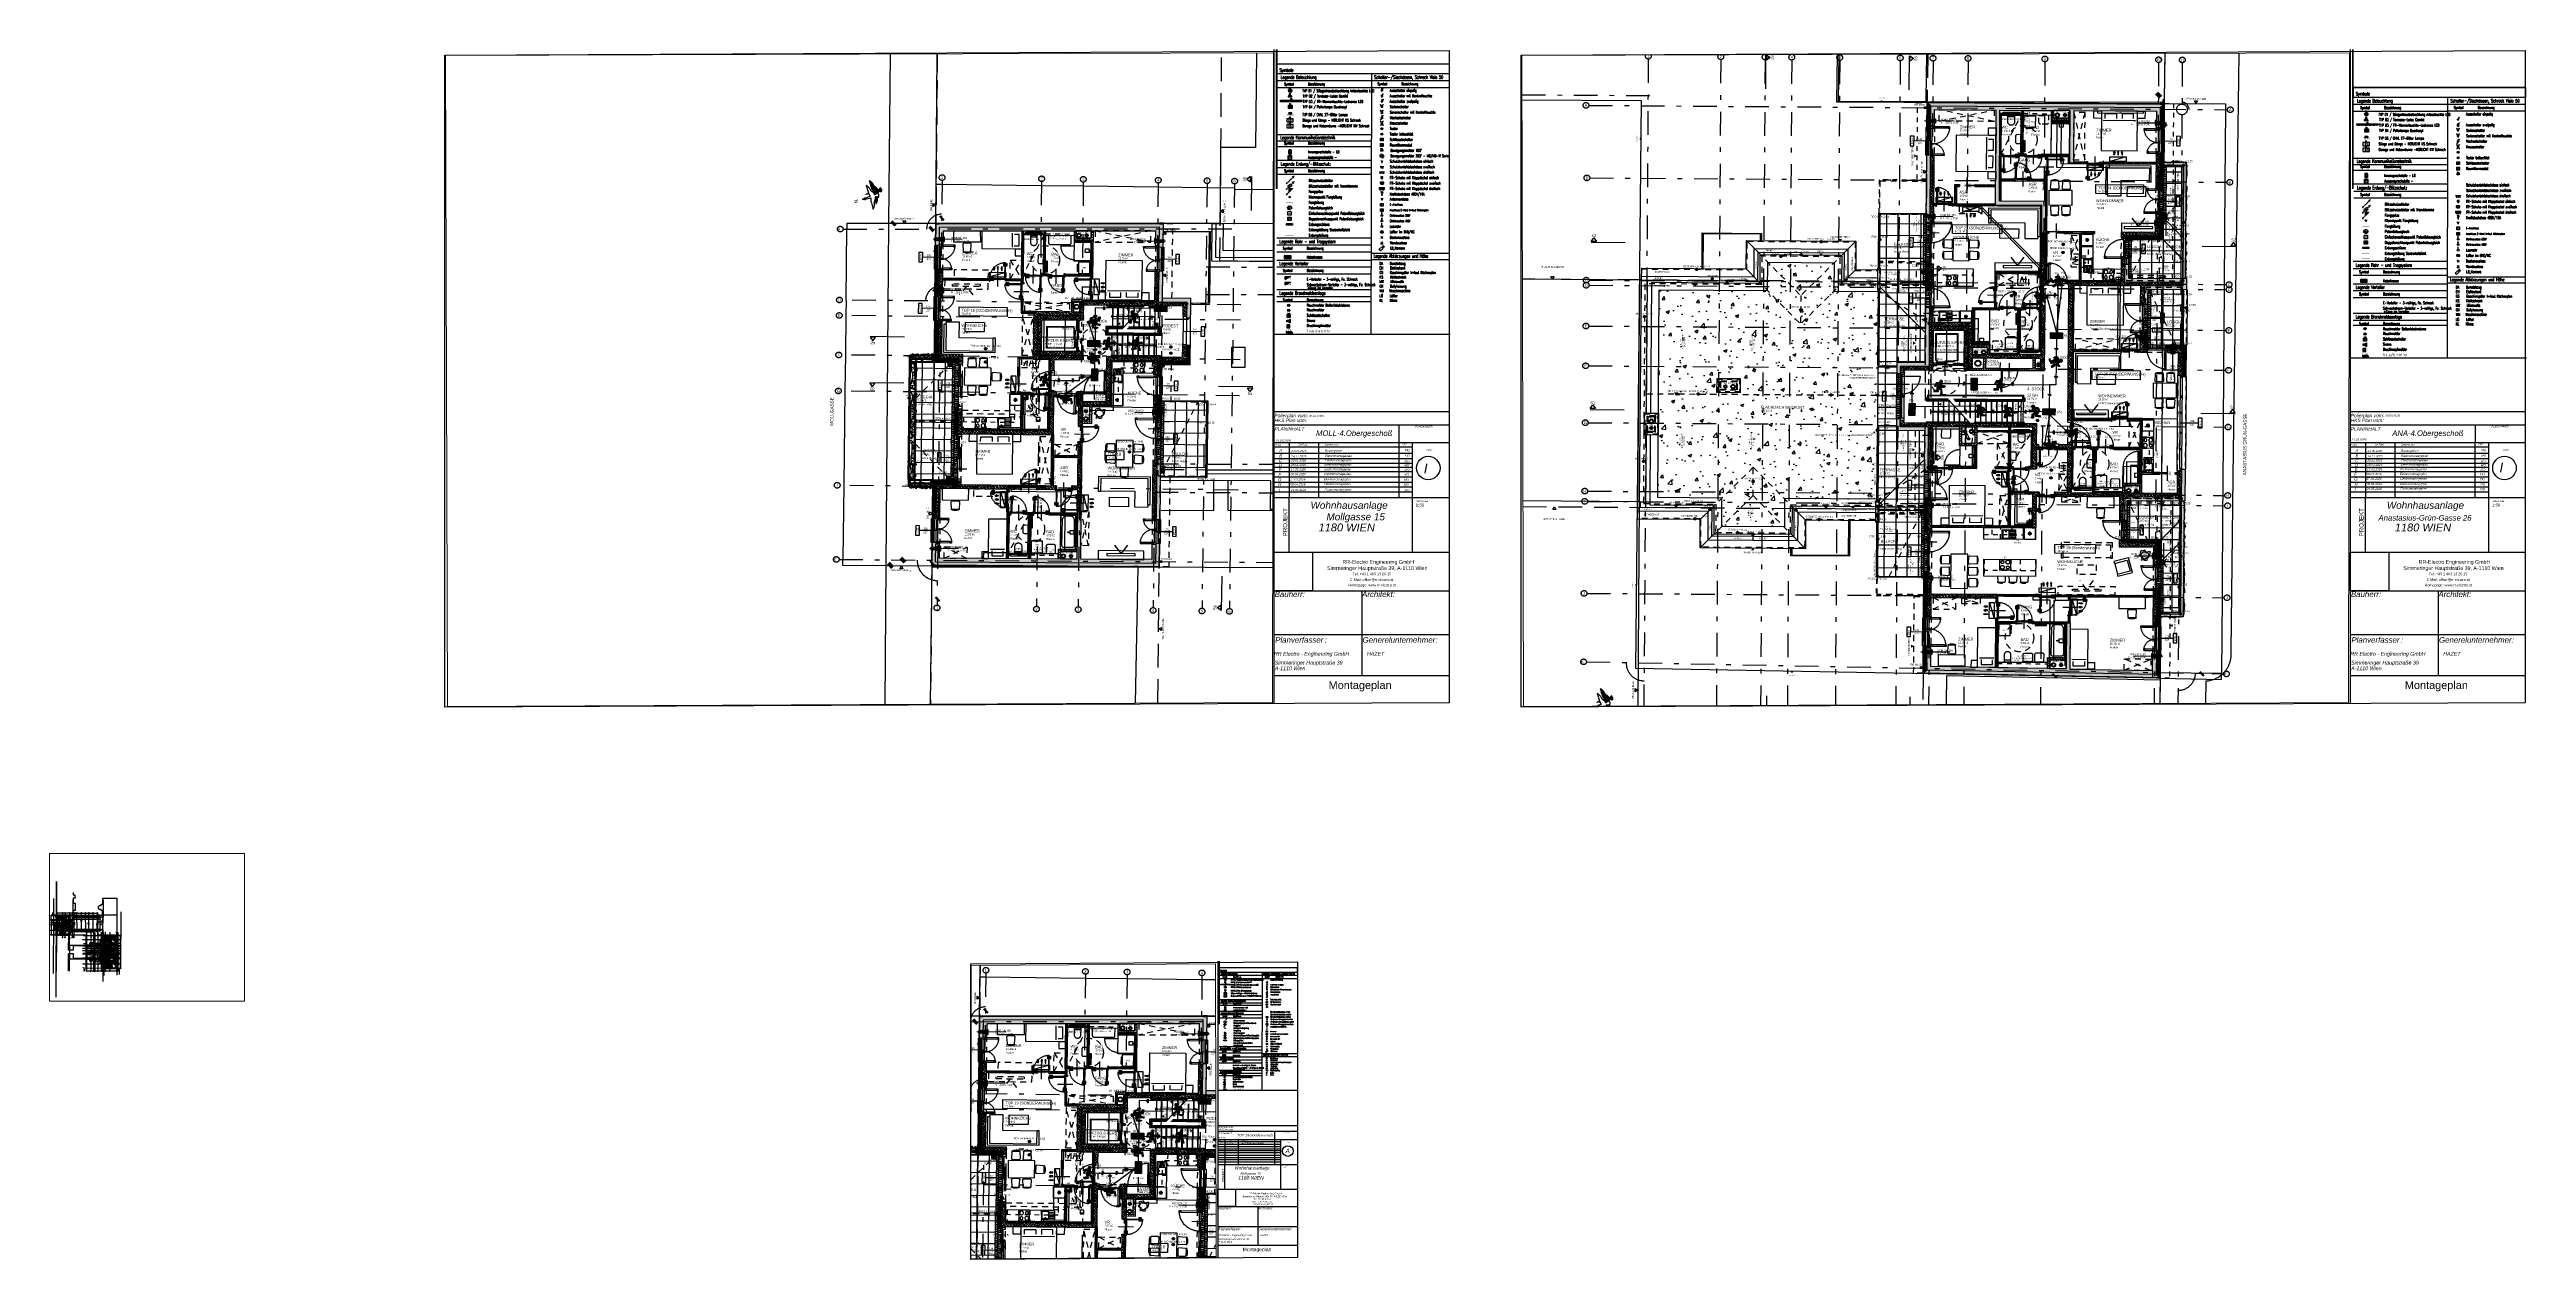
# Paper-space layout 'Layout1' of a CAD drawing. Header units: millimetres. Extents: x 26 to 2639, y -253 to 1024.
# The model-space entities are those that its viewports show. They can reach past a viewport. Long polylines and large blocks are cut down to what shows.
import ezdxf
from ezdxf.enums import TextEntityAlignment as Align

# ---------------------------------------------------------------- set-up
doc = ezdxf.new("R2010")
doc.units = ezdxf.units.MM
for name, pattern in [('ACAD_ISO08W100', [36, 24, -3, 6, -3]), ('DASHDOT', [1, 0.5, -0.25, 0, -0.25]), ('HIDDEN', [0.375, 0.25, -0.125]), ('HIDDEN2', [0.1875, 0.125, -0.0625]), ('STRICHLIERT', [5, 4, -1]), ('STRICHLINIE', [0.75, 0.5, -0.25]), ('STRICHPUNKT', [1, 0.5, -0.25, 0, -0.25]), ('STRICHPUNKTX2', [2, 1, -0.5, 0, -0.5])]:
    doc.linetypes.add(name, pattern=pattern)
for name, color, linetype in [('00-AUF---------M0', 8, 'Continuous'), ('00-TXT---------M0', 8, 'Continuous'), ('00_HLP---------M0', 6, 'Continuous'), ('00_HLP-G00-L04-M0', 6, 'Continuous'), ('01-ANS-G00-L04-M0', 8, 'Continuous'), ('01-BFL-G00-L04-M0', 10, 'Continuous'), ('01-BFL-G00-L05-M0', 10, 'Continuous'), ('01-HID-G00-L04-ENTWÄSSERUNG', 8, 'HIDDEN2'), ('01-SCH-G00-L04-M0', 8, 'STRICHPUNKTX2'), ('01-SYM-G00-L04-M0', 8, 'Continuous'), ('01-TXT---------M0', 1, 'Continuous'), ('01-TXT---------PP', 1, 'Continuous'), ('01-TXT-G00-L04-M0', 1, 'Continuous'), ('02-ANS-G00-L04-M0', 8, 'Continuous'), ('02-ANS-G00-L04-Rigol', 8, 'Continuous'), ('02-AXO-G00-L04-M0', 8, 'STRICHPUNKT'), ('02-DIM-G00-L04-ACHSEN', 8, 'Continuous'), ('02-DIM-G00-L04-BEHÖRDE', 20, 'Continuous'), ('02-DIM-G00-L04-M0', 8, 'Continuous'), ('02-DIM-G00-L04-ROHBAU', 8, 'Continuous'), ('02-FIL-G00-L04-GRÜN', 72, 'Continuous'), ('02-FIL-G00-L04-LILA', 223, 'Continuous'), ('02-FIL-G00-L04-ORANGE', 40, 'Continuous'), ('02-FIL-G00-L04-PLATTENBELAG', 253, 'Continuous'), ('02-FIL-G00-L04-STB', 8, 'Continuous'), ('02-FLI-G00-L04-M0', 141, 'Continuous'), ('02-HID-G00-L04-M0', 8, 'HIDDEN2'), ('02-TWA---------M0', 4, 'Continuous'), ('02-TWA-G00-L04-M0', 4, 'Continuous'), ('02-TWB-G00-L04-M0', 5, 'Continuous'), ('02-WDA---------M0', 8, 'Continuous'), ('02-WDA-G00-L04-M0', 8, 'Continuous'), ('02-ZWA---------M0', 2, 'Continuous'), ('02-ZWA-G00-L04-M0', 2, 'Continuous'), ('03-ANS-G00-L04-M0', 8, 'Continuous'), ('03-HID-G00-L04-M0', 8, 'HIDDEN2'), ('03-SYM-G00-L04-M0', 8, 'Continuous'), ('04-HLP---------M0', 8, 'HIDDEN2'), ('04-STO---------M0', 1, 'Continuous'), ('04-STO-G00-L04-M0', 1, 'Continuous'), ('04-SYM---------EP', 8, 'Continuous'), ('04-SYM-G00-L04-EP', 8, 'Continuous'), ('04-TXT---------EP', 8, 'Continuous'), ('04-TXT-G00-L04-M0', 8, 'Continuous'), ('04-TXT-G00-L04-POS', 8, 'Continuous'), ('05-STO---------M0', 1, 'Continuous'), ('05-STO--------M0', 1, 'Continuous'), ('05-SYM---------M0', 8, 'Continuous'), ('05-SYM--------M0', 8, 'Continuous'), ('05-SYM-G00-L04-M0', 8, 'Continuous'), ('05-TXT---------PP', 8, 'Continuous'), ('05-TXT--------M0', 8, 'Continuous'), ('05-TXT-G00-L04-M0', 8, 'Continuous'), ('05_HLP---------M0', 6, 'Continuous'), ('06-SYM-G00-L04-M0', 8, 'Continuous'), ('06-TXT-G00-L04-M0', 8, 'Continuous'), ('07-BAR-G00-L04-M0', 8, 'HIDDEN2'), ('07-SAN---------M0', 8, 'Continuous'), ('07-SAN-G00-L04-FBHZG-EVERT', 8, 'Continuous'), ('07-SAN-G00-L04-KLIMA', 8, 'Continuous'), ('07-SAN-G00-L04-Küche', 8, 'Continuous'), ('07-SAN-G00-L04-M0', 8, 'Continuous'), ('07-SYM-G00-L04-M0', 8, 'STRICHPUNKT'), ('07-TXT---------M0', 8, 'Continuous'), ('07_MOB-G00-L04-M0', 6, 'HIDDEN2'), ('09-FIL-G00-L04-BLAU', 161, 'Continuous'), ('09-SYM-G00-L04-GEHSTEIG', 8, 'Continuous'), ('09-TXT-G00-L04-M0', 8, 'Continuous'), ('09-VER-G00-L04-GEBÄUDE', 5, 'Continuous'), ('09-VER-G00-L04-GRUNDSTÜCKSGRENZE', 161, 'Continuous'), ('0MP_E_Swst', 220, 'Continuous'), ('ET_BELEUCHTUNG', 10, 'Continuous'), ('ET_LEGENDE - Wohnung$0$800_KO_HI____L', 130, 'Continuous')]:
    doc.layers.add(name, color=color, linetype=linetype)
for name, color, linetype, true_color in [('E_Bauangaben', 242, 'Continuous', 0xcb1042), ('E_Beleuchtungstyp', 30, 'Continuous', 0xf1780e), ('E_BRANDMELDE', 1, 'Continuous', 0xec0407), ('E_ERDUNG', 150, 'ACAD_ISO08W100', 0x0f87ff), ('E_KABELTASSE', 150, 'Continuous', 0x007af5), ('E_Muster', 18, 'Continuous', 0x080808), ('E_NACHRTECH', 3, 'Continuous', 0x00fa00), ('E_Rauchmelder', 1, 'Continuous', 0xfb0404), ('E_Sicherheitsbeleuchtung', 100, 'Continuous', 0x05ff44), ('E_Steckdose+Schalter', 150, 'Continuous', 0x0b6cf4), ('E_Stromkreiser', 212, 'Continuous', 0xcf26c9), ('ET_LEGENDE - Wohnung$0$800_AL_ALLG_L', 18, 'Continuous', 0x050505), ('ET_LEGENDE - Wohnung$0$810_AV_LE____T', 30, 'Continuous', 0xff870f), ('ET_LEGENDE - Wohnung$0$834_SV_KO____T', 106, 'Continuous', 0x008521), ('ET_NACHRTECH', 92, 'Continuous', 0x00d100)]:
    doc.layers.add(name, color=color, linetype=linetype, true_color=true_color)
doc.layers.add('E_Polierplan', color=8, linetype='Continuous', lineweight=18, true_color=0x828282)
doc.layers.add('E_Schwachstrom_allgemein', color=240, linetype='Continuous', lineweight=25, true_color=0xfc0324)
doc.styles.add('0.EG (1)$0$ERSTELLTER_STIL_2', font='ARIALN.TTF')
doc.styles.add('ARIAL', font='arial.ttf', dxfattribs={"width": 0.85})
doc.styles.add('ERSTELLTER_STIL_1', font='swiss.ttf')
doc.styles.add('ERSTELLTER_STIL_5', font='ariali.ttf')
doc.styles.add('ET_LEGENDE - Wohnung$0$ROMANS', font='romans.shx', dxfattribs={"width": 0.6})
doc.styles.add('M&P_ARIAL', font='arial.ttf', dxfattribs={"height": 4})
doc.styles.add('NORM7', font='norm.shx', dxfattribs={"width": 0.65})
doc.styles.add('OIE-DÜNN', font='techl___.ttf')
doc.styles.add('ROMANS', font='romans', dxfattribs={"height": 3.5})
doc.styles.get("Standard").update_dxf_attribs({"font": 'arial.ttf'})
doc.dimstyles.new('ISO-25', dxfattribs={"dimtxt": 50, "dimasz": 2.5, "dimexe": 1.25, "dimexo": 0.625, "dimtad": 1, "dimdec": 0, "dimtxsty": 'Standard', "dimcen": 2.5, "dimadec": 0, "dimazin": 0, "dimtfac": 1, "dimtdec": 0, "dimtmove": 0, "dimatfit": 3, "dimfxl": 1, "dimarcsym": 0})
doc.dimstyles.new('pp chromy&schneider', dxfattribs={"dimscale": 0.005, "dimtxt": 25, "dimasz": 10, "dimexe": 0, "dimexo": 0, "dimgap": 5, "dimtad": 1, "dimdec": 1, "dimlfac": 100, "dimrnd": 0.1, "dimzin": 9, "dimdsep": 46, "dimtxsty": 'ARIAL', "dimblk": 'c&s kote', "dimcen": 0, "dimse1": 1, "dimse2": 1, "dimclrd": 8, "dimclrt": 8, "dimadec": 0, "dimazin": 0, "dimtfac": 0.75, "dimtdec": 1, "dimtix": 1, "dimtmove": 2, "dimatfit": 0, "dimldrblk": 'NONE', "dimfxl": 1, "dimtolj": 1, "dimlwd": -1, "dimarcsym": 0})
picture_1 = doc.add_image_def('image1.png', size_in_pixel=(1000, 1000))
pattern_1 = [(0, (-2827.923, 682.024), (47.625, 47.625), [47.625, -47.625])]
pattern_2 = [(135, (-114957.16, -39290.58), (-89.80256, -89.80256), []), (135, (-114957.16, -39200.78), (-89.80256, -89.80256), [63.5, -31.75])]
pattern_3 = [(90, (-114957.16, -39290.578), (-27.4963, 47.625), [31.75, -63.5]), (210, (-114957.16, -39290.578), (-27.49631, -47.624994), [31.75, -63.5]), (150, (-114957.16, -39290.578), (-54.99261, 6e-06), [-63.5, 31.75])]
pattern_4 = [(360, (-114957.16, -39290.58), (63.5, 63.5), [31.75, -95.25]), (90, (-114941.286, -39306.45), (-63.5, 63.5), [31.75, -95.25])]
pattern_5 = [(90, (-114957.16, -39290.578), (-31.75, 8e-13), [31.75, -31.75]), (180, (-114957.16, -39290.578), (-8e-13, -31.75), [31.75, -31.75])]
pattern_6 = [(90, (-114957.161, -39290.578), (-15.875, 4e-13), []), (180, (-114957.16, -39290.58), (-2e-12, -63.5), [])]
pattern_7 = [(360, (-114957.16, -39290.58), (2e-12, 63.5), []), (360, (-114957.16, -39258.83), (2e-12, 63.5), [31.75, -15.875])]
pattern_8 = [(90, (-114957.16, -39290.58), (-63.5, 2e-12), []), (180, (-114957.16, -39290.58), (-3e-12, -127), [63.5, -63.5]), (180, (-114957.16, -39227.08), (-3e-12, -127), [-63.5, 63.5])]
pattern_9 = [(135, (-114957.16, -39290.58), (-67.35192, -67.35192), []), (135, (-114957.16, -39245.68), (-67.35192, -67.35192), [])]
pattern_10 = [(135, (-114957.16, -39315.58), (-67.35192, -67.35192), []), (135, (-114957.16, -39270.68), (-67.35192, -67.35192), [])]
pattern_11 = [(180, (42.84, 5709.422), (-47.625, -27.4963), [31.75, -63.5]), (300, (42.84, 5709.422), (47.624994, -27.49631), [31.75, -63.5]), (240, (42.84, 5709.422), (-6e-06, -54.99261), [-63.5, 31.75])]
pattern_12 = [(90, (42.84, 5709.422), (-27.4963, 47.625), [31.75, -63.5]), (210, (42.84, 5709.422), (-27.49631, -47.624994), [31.75, -63.5]), (150, (42.84, 5709.422), (-54.99261, 6e-06), [-63.5, 31.75])]
pattern_13 = [(45, (-114957.16, -39290.58), (-89.80256, 89.80256), []), (45, (-114867.36, -39290.58), (-89.80256, 89.80256), [63.5, -31.75])]
pattern_14 = [(90, (-114957.16, -39290.58), (-63.5, 63.5), [31.75, -95.25]), (180, (-114941.286, -39274.7), (-63.5, -63.5), [31.75, -95.25])]
pattern_15 = [(89.70755, (-111790.204, -17025.04), (-27.252854, 47.764726), [31.75, -63.5]), (209.70755, (-111790.204, -17025.04), (-27.739039, -47.484027), [31.75, -63.5]), (149.70755, (-111790.204, -17025.04), (-54.991893, 0.280699), [-63.5, 31.75])]
pattern_16 = [(134.70755, (-111790.2, -17025.04), (-90.25976, -89.34302), []), (134.70755, (-111789.75, -16935.24), (-90.25976, -89.34302), [63.5, -31.75])]
pattern_17 = [(89.70755, (-111790.204, -17025.04), (-15.8747932, 0.0810293), []), (179.70755, (-111790.204, -17025.04), (-0.32412, -63.49917), [])]
pattern_18 = [(89.70755, (-111790.204, -17025.04), (-63.175056, 63.82329), [31.75, -95.25]), (179.70755, (-111774.25, -17009.25), (-63.82329, -63.175056), [31.75, -95.25])]
pattern_19 = [(359.70755, (-111790.204, -17025.04), (0.32412, 63.49917), []), (359.70755, (-111790.04, -16993.29), (0.32412, 63.49917), [31.75, -15.875])]
pattern_20 = [(89.70755, (-111790.204, -17025.04), (-31.749586, 0.162059), [31.75, -31.75]), (179.70755, (-111790.204, -17025.04), (-0.162059, -31.749586), [31.75, -31.75])]
pattern_21 = [(134.70755, (-111790.2, -17025.04), (-67.69482, -67.00727), []), (134.70755, (-111789.975, -16980.14), (-67.69482, -67.00727), [])]
pattern_22 = [(180, (39517.01, 39037.04), (-4e-08, -95.25), [])]
pattern_23 = [(360, (-114957.16, -39290.58), (2e-12, 95.25), [])]

# ---------------------------------------------------------------- blocks, each defined once
blk = doc.blocks.new('*U65')
h = blk.add_hatch(color=256)
h.dxf.hatch_style = 1
h.paths.add_polyline_path([(77, -51), (54, -51), (54, -66), (77, -66)])
h.paths.add_polyline_path([(77, -28), (54, -28), (54, -42), (77, -42)])
h.paths.add_polyline_path([(77, -5), (54, -5), (54, -20), (77, -20)])
h.paths.add_polyline_path([(77, 17), (54, 17), (54, 2), (77, 2)])
h.paths.add_polyline_path([(46, 17), (23, 17), (23, 2), (46, 2)])
h.paths.add_polyline_path([(46, -5), (23, -5), (23, -20), (46, -20)])
h.paths.add_polyline_path([(46, -28), (23, -28), (23, -42), (46, -42)])
h.paths.add_polyline_path([(46, -51), (23, -51), (23, -66), (46, -66)])
h.paths.add_polyline_path([(15, -51), (-8, -51), (-8, -66), (15, -66)])
h.paths.add_polyline_path([(15, -28), (-8, -28), (-8, -42), (15, -42)])
h.paths.add_polyline_path([(15, -5), (-8, -5), (-8, -20), (15, -20)])
h.paths.add_polyline_path([(15, 17), (-8, 17), (-8, 2), (15, 2)])
at = {"linetype": 'Continuous'}
for p, q in [((-94, 135), (-94, -135)), ((-21, 106), (-94, 106)), ((-86, -108), (-86, 106)), ((79, 150), (-79, 150)), ((-30, -108), (-30, 106)), ((-21, 150), (-21, -150)), ((94, 135), (94, -135)), ((-79, -150), (79, -150))]:
    blk.add_line(p, q, dxfattribs=at)
for points in [[(15, 17), (-8, 17), (-8, 2), (15, 2)], [(46, 17), (23, 17), (23, 2), (46, 2)], [(77, 17), (54, 17), (54, 2), (77, 2)], [(15, -5), (-8, -5), (-8, -20), (15, -20)], [(15, -28), (-8, -28), (-8, -42), (15, -42)], [(15, -51), (-8, -51), (-8, -66), (15, -66)], [(46, -5), (23, -5), (23, -20), (46, -20)], [(46, -28), (23, -28), (23, -42), (46, -42)], [(46, -51), (23, -51), (23, -66), (46, -66)], [(77, -5), (54, -5), (54, -20), (77, -20)], [(77, -28), (54, -28), (54, -42), (77, -42)], [(77, -51), (54, -51), (54, -66), (77, -66)]]:
    blk.add_lwpolyline(points, close=True, dxfattribs=at)
for centre, radius, start, end in [((-79, 135), 15, 90, 180), ((79, 135), 15, 0, 90), ((-79, -135), 15, 180, 270), ((-58, -108), 28, 180, 0), ((79, -135), 15, 270, 0)]:
    blk.add_arc(centre, radius, start, end, dxfattribs=at)
at = {"style": 'ET_LEGENDE - Wohnung$0$ROMANS', "width": 0.6, "flags": 1}
for tag, p in [('RAUMBUCHNUMMER', (0, -450)), ('ANLAGE', (0, -600))]:
    blk.add_attdef(tag, text='', height=100, dxfattribs=at).set_placement(p, align=Align.MIDDLE)
for tag, p in [('KOMPONENTE_NR', (0, -1050)), ('TEILANLAGE_NR', (0, -750)), ('LEISTUNG_MAX', (0, -1800)), ('BEZEICHNUNG', (0, -1200)), ('KOMPONENTE', (0, -900)), ('HERSTELLER', (0, -1500)), ('MODEL', (0, -1650)), ('TYP', (0, -1350)), ('GEWERKE_CODE', (0, -2700)), ('PLATZHALTER_1', (0, -3150)), ('PLATZHALTER_2', (0, -3300)), ('PLATZHALTER_3', (0, -3450)), ('JOBLISTE_VDMA', (0, -3600)), ('SPEZIFISCH_1', (0, -1950)), ('SPEZIFISCH_2', (0, -2100)), ('SPEZIFISCH_3', (0, -2250)), ('SPEZIFISCH_4', (0, -2400)), ('SPEZIFISCH_5', (0, -2550)), ('ZAEHLER', (0, -3000)), ('LV_POS', (0, -2850)), ('ET_SPEZIFISCH_1', (0, -3750)), ('ET_SPEZIFISCH_2', (0, -3900)), ('ET_SPEZIFISCH_3', (0, -4050)), ('ET_SPEZIFISCH_4', (0, -4200)), ('ET_SPEZIFISCH_5', (0, -4350)), ('ET_SPEZIFISCH_6', (0, -4500)), ('ET_SPEZIFISCH_7', (0, -4650))]:
    blk.add_attdef(tag, text='', height=100, dxfattribs=at).set_placement(p, align=Align.MIDDLE_CENTER)
blk = doc.blocks.new('*U157')
for p, q in [((-100, 150), (-100, -150)), ((-35, 115), (35, 45)), ((-35, 45), (35, 115)), ((100, 150), (100, -150))]:
    blk.add_line(p, q)
blk.add_lwpolyline([(125, -150), (-125, -150), (-125, 150), (125, 150)], close=True)
at = {"const_width": 30}
for points in [[(-15, -20, 1), (15, -20, 1)], [(-15, -100, 1), (15, -100, 1)]]:
    blk.add_lwpolyline(points, format="xyb", close=True, dxfattribs=at)
blk.add_circle((0, 80), 50)
at = {"style": 'ET_LEGENDE - Wohnung$0$ROMANS', "width": 0.6, "flags": 1}
for tag, p in [('RAUMBUCHNUMMER', (0, -450)), ('ANLAGE', (0, -600))]:
    blk.add_attdef(tag, text='', height=100, dxfattribs=at).set_placement(p, align=Align.MIDDLE)
for tag, p in [('KOMPONENTE_NR', (0, -1050)), ('TEILANLAGE_NR', (0, -750)), ('LEISTUNG_MAX', (0, -1800)), ('BEZEICHNUNG', (0, -1200)), ('KOMPONENTE', (0, -900)), ('HERSTELLER', (0, -1500)), ('MODEL', (0, -1650)), ('TYP', (0, -1350)), ('GEWERKE_CODE', (0, -2700)), ('PLATZHALTER_1', (0, -3150)), ('PLATZHALTER_2', (0, -3300)), ('PLATZHALTER_3', (0, -3450)), ('JOBLISTE_VDMA', (0, -3600)), ('SPEZIFISCH_1', (0, -1950)), ('SPEZIFISCH_2', (0, -2100)), ('SPEZIFISCH_3', (0, -2250)), ('SPEZIFISCH_4', (0, -2400)), ('SPEZIFISCH_5', (0, -2550)), ('ZAEHLER', (0, -3000)), ('LV_POS', (0, -2850)), ('ET_SPEZIFISCH_1', (0, -3750)), ('ET_SPEZIFISCH_2', (0, -3900)), ('ET_SPEZIFISCH_3', (0, -4050)), ('ET_SPEZIFISCH_4', (0, -4200)), ('ET_SPEZIFISCH_5', (0, -4350)), ('ET_SPEZIFISCH_6', (0, -4500)), ('ET_SPEZIFISCH_7', (0, -4650))]:
    blk.add_attdef(tag, text='', height=100, dxfattribs=at).set_placement(p, align=Align.MIDDLE_CENTER)
blk = doc.blocks.new('*U56')
h = blk.add_hatch()
h.set_pattern_fill('ANSI31', color=256, scale=5, style=0)
h.set_pattern_definition([(45, (1095.665, 558.405), (-11.22532, 11.22532), [])])
h.paths.add_polyline_path([(0, 0), (0, 200), (400, 200)])
blk.add_line((0, 0), (400, 200))
at = {"const_width": 10}
blk.add_lwpolyline([(0, 200), (400, 200), (400, 0), (0, 0)], close=True, dxfattribs=at)
blk.add_lwpolyline([(0, 0), (0, 200), (400, 200), (0, 0)])
at = {"style": 'ET_LEGENDE - Wohnung$0$ROMANS', "width": 0.6, "flags": 1}
for tag, p in [('RAUMBUCHNUMMER', (500, -300)), ('ANLAGE', (500, -450))]:
    blk.add_attdef(tag, text='', height=100, dxfattribs=at).set_placement(p, align=Align.MIDDLE)
for tag, p in [('KOMPONENTE_NR', (500, -900)), ('TEILANLAGE_NR', (500, -600)), ('LEISTUNG_MAX', (500, -1650)), ('BEZEICHNUNG', (500, -1050)), ('SPEZIFISCH_1', (500, -1800)), ('KOMPONENTE', (500, -750)), ('HERSTELLER', (500, -1350)), ('MODEL', (500, -1500)), ('TYP', (500, -1200)), ('ET_SPEZIFISCH_1', (500, -3600)), ('GEWERKE_CODE', (500, -2550)), ('PLATZHALTER_1', (500, -3000)), ('PLATZHALTER_2', (500, -3150)), ('PLATZHALTER_3', (500, -3300)), ('JOBLISTE_VDMA', (500, -3450)), ('SPEZIFISCH_2', (500, -1950)), ('SPEZIFISCH_3', (500, -2100)), ('SPEZIFISCH_4', (500, -2250)), ('SPEZIFISCH_5', (500, -2400)), ('ZAEHLER', (500, -2850)), ('LV_POS', (500, -2700)), ('ET_SPEZIFISCH_2', (500, -3750)), ('ET_SPEZIFISCH_3', (500, -3900)), ('ET_SPEZIFISCH_4', (500, -4050)), ('ET_SPEZIFISCH_5', (500, -4200)), ('ET_SPEZIFISCH_6', (500, -4350)), ('ET_SPEZIFISCH_7', (500, -4500))]:
    blk.add_attdef(tag, text='', height=100, dxfattribs=at).set_placement(p, align=Align.MIDDLE_CENTER)
blk = doc.blocks.new('*U54')
for p, q in [((25, 43), (92, 159)), ((92, 159), (121, 142))]:
    blk.add_line(p, q)
blk.add_circle((0, 0), 50)
at = {"layer": 'ET_LEGENDE - Wohnung$0$800_KO_HI____L'}
for centre in [(0, 125), (0, 75), (-50, -75), (0, -75), (0, -125), (50, -75)]:
    blk.add_circle(centre, 5, dxfattribs=at)
at = {"style": 'ET_LEGENDE - Wohnung$0$ROMANS', "width": 0.6, "flags": 1}
for tag, p in [('RAUMBUCHNUMMER', (0, -466)), ('ANLAGE', (0, -616))]:
    blk.add_attdef(tag, text='', height=100, dxfattribs=at).set_placement(p, align=Align.MIDDLE)
for tag, p in [('KOMPONENTE_NR', (0, -1066)), ('TEILANLAGE_NR', (0, -766)), ('LEISTUNG_MAX', (0, -1816)), ('BEZEICHNUNG', (0, -1216)), ('KOMPONENTE', (0, -916)), ('HERSTELLER', (0, -1516)), ('MODEL', (0, -1666)), ('TYP', (0, -1366)), ('GEWERKE_CODE', (0, -2716)), ('PLATZHALTER_1', (0, -3166)), ('PLATZHALTER_2', (0, -3316)), ('PLATZHALTER_3', (0, -3466)), ('JOBLISTE_VDMA', (0, -3616)), ('SPEZIFISCH_1', (0, -1966)), ('SPEZIFISCH_2', (0, -2116)), ('SPEZIFISCH_3', (0, -2266)), ('SPEZIFISCH_4', (0, -2416)), ('SPEZIFISCH_5', (0, -2566)), ('ZAEHLER', (0, -3016)), ('LV_POS', (0, -2866)), ('ET_SPEZIFISCH_1', (0, -3766)), ('ET_SPEZIFISCH_2', (0, -3916)), ('ET_SPEZIFISCH_3', (0, -4066)), ('ET_SPEZIFISCH_4', (0, -4216)), ('ET_SPEZIFISCH_5', (0, -4366)), ('ET_SPEZIFISCH_6', (0, -4516)), ('ET_SPEZIFISCH_7', (0, -4666))]:
    blk.add_attdef(tag, text='', height=100, dxfattribs=at).set_placement(p, align=Align.MIDDLE_CENTER)
blk = doc.blocks.new('*U193')
for p, q in [((25, 43), (92, 159)), ((80, 139), (109, 123)), ((92, 159), (121, 142))]:
    blk.add_line(p, q)
blk.add_circle((0, 0), 50)
at = {"layer": 'ET_LEGENDE - Wohnung$0$800_KO_HI____L'}
for centre in [(0, 125), (0, 75), (-50, -75), (0, -75), (0, -125), (50, -75)]:
    blk.add_circle(centre, 5, dxfattribs=at)
at = {"style": 'ET_LEGENDE - Wohnung$0$ROMANS', "width": 0.6, "flags": 1}
for tag, p in [('RAUMBUCHNUMMER', (0, -466)), ('ANLAGE', (0, -616))]:
    blk.add_attdef(tag, text='', height=100, dxfattribs=at).set_placement(p, align=Align.MIDDLE)
for tag, p in [('KOMPONENTE_NR', (0, -1066)), ('TEILANLAGE_NR', (0, -766)), ('LEISTUNG_MAX', (0, -1816)), ('BEZEICHNUNG', (0, -1216)), ('KOMPONENTE', (0, -916)), ('HERSTELLER', (0, -1516)), ('MODEL', (0, -1666)), ('TYP', (0, -1366)), ('GEWERKE_CODE', (0, -2716)), ('PLATZHALTER_1', (0, -3166)), ('PLATZHALTER_2', (0, -3316)), ('PLATZHALTER_3', (0, -3466)), ('JOBLISTE_VDMA', (0, -3616)), ('SPEZIFISCH_1', (0, -1966)), ('SPEZIFISCH_2', (0, -2116)), ('SPEZIFISCH_3', (0, -2266)), ('SPEZIFISCH_4', (0, -2416)), ('SPEZIFISCH_5', (0, -2566)), ('ZAEHLER', (0, -3016)), ('LV_POS', (0, -2866)), ('ET_SPEZIFISCH_1', (0, -3766)), ('ET_SPEZIFISCH_2', (0, -3916)), ('ET_SPEZIFISCH_3', (0, -4066)), ('ET_SPEZIFISCH_4', (0, -4216)), ('ET_SPEZIFISCH_5', (0, -4366)), ('ET_SPEZIFISCH_6', (0, -4516)), ('ET_SPEZIFISCH_7', (0, -4666))]:
    blk.add_attdef(tag, text='', height=100, dxfattribs=at).set_placement(p, align=Align.MIDDLE_CENTER)
blk = doc.blocks.new('*U194')
for p, q in [((-92, 159), (-121, 142)), ((-25, 43), (-92, 159)), ((25, 43), (92, 159)), ((92, 159), (121, 142))]:
    blk.add_line(p, q)
blk.add_circle((0, 0), 50)
at = {"layer": 'ET_LEGENDE - Wohnung$0$800_KO_HI____L'}
for centre in [(0, 125), (0, 75), (-50, -75), (0, -75), (0, -125), (50, -75)]:
    blk.add_circle(centre, 5, dxfattribs=at)
at = {"style": 'ET_LEGENDE - Wohnung$0$ROMANS', "width": 0.6, "flags": 1}
for tag, p in [('RAUMBUCHNUMMER', (0, -466)), ('ANLAGE', (0, -616))]:
    blk.add_attdef(tag, text='', height=100, dxfattribs=at).set_placement(p, align=Align.MIDDLE)
for tag, p in [('KOMPONENTE_NR', (0, -1066)), ('TEILANLAGE_NR', (0, -766)), ('LEISTUNG_MAX', (0, -1816)), ('BEZEICHNUNG', (0, -1216)), ('KOMPONENTE', (0, -916)), ('HERSTELLER', (0, -1516)), ('MODEL', (0, -1666)), ('TYP', (0, -1366)), ('GEWERKE_CODE', (0, -2716)), ('PLATZHALTER_1', (0, -3166)), ('PLATZHALTER_2', (0, -3316)), ('PLATZHALTER_3', (0, -3466)), ('JOBLISTE_VDMA', (0, -3616)), ('SPEZIFISCH_1', (0, -1966)), ('SPEZIFISCH_2', (0, -2116)), ('SPEZIFISCH_3', (0, -2266)), ('SPEZIFISCH_4', (0, -2416)), ('SPEZIFISCH_5', (0, -2566)), ('ZAEHLER', (0, -3016)), ('LV_POS', (0, -2866)), ('ET_SPEZIFISCH_1', (0, -3766)), ('ET_SPEZIFISCH_2', (0, -3916)), ('ET_SPEZIFISCH_3', (0, -4066)), ('ET_SPEZIFISCH_4', (0, -4216)), ('ET_SPEZIFISCH_5', (0, -4366)), ('ET_SPEZIFISCH_6', (0, -4516)), ('ET_SPEZIFISCH_7', (0, -4666))]:
    blk.add_attdef(tag, text='', height=100, dxfattribs=at).set_placement(p, align=Align.MIDDLE_CENTER)
blk = doc.blocks.new('*U192')
for p, q in [((-92, 159), (-121, 142)), ((-25, 43), (-92, 159)), ((-35, -35), (35, 35)), ((35, -35), (-35, 35)), ((25, 43), (92, 159)), ((92, 159), (121, 142))]:
    blk.add_line(p, q)
blk.add_circle((0, 0), 50)
at = {"layer": 'ET_LEGENDE - Wohnung$0$800_KO_HI____L'}
for centre in [(0, 125), (0, 75), (-50, -75), (0, -75), (0, -125), (50, -75)]:
    blk.add_circle(centre, 5, dxfattribs=at)
at = {"style": 'ET_LEGENDE - Wohnung$0$ROMANS', "width": 0.6, "flags": 1}
for tag, p in [('RAUMBUCHNUMMER', (0, -466)), ('ANLAGE', (0, -616))]:
    blk.add_attdef(tag, text='', height=100, dxfattribs=at).set_placement(p, align=Align.MIDDLE)
for tag, p in [('KOMPONENTE_NR', (0, -1066)), ('TEILANLAGE_NR', (0, -766)), ('LEISTUNG_MAX', (0, -1816)), ('BEZEICHNUNG', (0, -1216)), ('KOMPONENTE', (0, -916)), ('HERSTELLER', (0, -1516)), ('MODEL', (0, -1666)), ('TYP', (0, -1366)), ('GEWERKE_CODE', (0, -2716)), ('PLATZHALTER_1', (0, -3166)), ('PLATZHALTER_2', (0, -3316)), ('PLATZHALTER_3', (0, -3466)), ('JOBLISTE_VDMA', (0, -3616)), ('SPEZIFISCH_1', (0, -1966)), ('SPEZIFISCH_2', (0, -2116)), ('SPEZIFISCH_3', (0, -2266)), ('SPEZIFISCH_4', (0, -2416)), ('SPEZIFISCH_5', (0, -2566)), ('ZAEHLER', (0, -3016)), ('LV_POS', (0, -2866)), ('ET_SPEZIFISCH_1', (0, -3766)), ('ET_SPEZIFISCH_2', (0, -3916)), ('ET_SPEZIFISCH_3', (0, -4066)), ('ET_SPEZIFISCH_4', (0, -4216)), ('ET_SPEZIFISCH_5', (0, -4366)), ('ET_SPEZIFISCH_6', (0, -4516)), ('ET_SPEZIFISCH_7', (0, -4666))]:
    blk.add_attdef(tag, text='', height=100, dxfattribs=at).set_placement(p, align=Align.MIDDLE_CENTER)
blk = doc.blocks.new('*U52')
for p, q in [((25, 43), (92, 159)), ((92, 159), (121, 142)), ((-92, -159), (-121, -142)), ((-25, -43), (-92, -159))]:
    blk.add_line(p, q)
blk.add_circle((0, 0), 50)
at = {"layer": 'ET_LEGENDE - Wohnung$0$800_KO_HI____L'}
for centre in [(0, 125), (0, 75), (-50, -75), (0, -75), (0, -125), (50, -75)]:
    blk.add_circle(centre, 5, dxfattribs=at)
at = {"style": 'ET_LEGENDE - Wohnung$0$ROMANS', "width": 0.6, "flags": 1}
for tag, p in [('RAUMBUCHNUMMER', (0, -466)), ('ANLAGE', (0, -616))]:
    blk.add_attdef(tag, text='', height=100, dxfattribs=at).set_placement(p, align=Align.MIDDLE)
for tag, p in [('KOMPONENTE_NR', (0, -1066)), ('TEILANLAGE_NR', (0, -766)), ('LEISTUNG_MAX', (0, -1816)), ('BEZEICHNUNG', (0, -1216)), ('KOMPONENTE', (0, -916)), ('HERSTELLER', (0, -1516)), ('MODEL', (0, -1666)), ('TYP', (0, -1366)), ('GEWERKE_CODE', (0, -2716)), ('PLATZHALTER_1', (0, -3166)), ('PLATZHALTER_2', (0, -3316)), ('PLATZHALTER_3', (0, -3466)), ('JOBLISTE_VDMA', (0, -3616)), ('SPEZIFISCH_1', (0, -1966)), ('SPEZIFISCH_2', (0, -2116)), ('SPEZIFISCH_3', (0, -2266)), ('SPEZIFISCH_4', (0, -2416)), ('SPEZIFISCH_5', (0, -2566)), ('ZAEHLER', (0, -3016)), ('LV_POS', (0, -2866)), ('ET_SPEZIFISCH_1', (0, -3766)), ('ET_SPEZIFISCH_2', (0, -3916)), ('ET_SPEZIFISCH_3', (0, -4066)), ('ET_SPEZIFISCH_4', (0, -4216)), ('ET_SPEZIFISCH_5', (0, -4366)), ('ET_SPEZIFISCH_6', (0, -4516)), ('ET_SPEZIFISCH_7', (0, -4666))]:
    blk.add_attdef(tag, text='', height=100, dxfattribs=at).set_placement(p, align=Align.MIDDLE_CENTER)
blk = doc.blocks.new('*U75')
for p, q in [((-92, 159), (-121, 142)), ((-25, 43), (-92, 159)), ((25, 43), (92, 159)), ((92, 159), (121, 142)), ((-92, -159), (-121, -142)), ((-25, -43), (-92, -159)), ((25, -43), (92, -159)), ((92, -159), (121, -142))]:
    blk.add_line(p, q)
blk.add_circle((0, 0), 50)
at = {"layer": 'ET_LEGENDE - Wohnung$0$800_KO_HI____L'}
for centre in [(0, 125), (0, 75), (-50, -75), (0, -75), (0, -125), (50, -75)]:
    blk.add_circle(centre, 5, dxfattribs=at)
at = {"style": 'ET_LEGENDE - Wohnung$0$ROMANS', "width": 0.6, "flags": 1}
for tag, p in [('RAUMBUCHNUMMER', (0, -466)), ('ANLAGE', (0, -616))]:
    blk.add_attdef(tag, text='', height=100, dxfattribs=at).set_placement(p, align=Align.MIDDLE)
for tag, p in [('KOMPONENTE_NR', (0, -1066)), ('TEILANLAGE_NR', (0, -766)), ('LEISTUNG_MAX', (0, -1816)), ('BEZEICHNUNG', (0, -1216)), ('KOMPONENTE', (0, -916)), ('HERSTELLER', (0, -1516)), ('MODEL', (0, -1666)), ('TYP', (0, -1366)), ('GEWERKE_CODE', (0, -2716)), ('PLATZHALTER_1', (0, -3166)), ('PLATZHALTER_2', (0, -3316)), ('PLATZHALTER_3', (0, -3466)), ('JOBLISTE_VDMA', (0, -3616)), ('SPEZIFISCH_1', (0, -1966)), ('SPEZIFISCH_2', (0, -2116)), ('SPEZIFISCH_3', (0, -2266)), ('SPEZIFISCH_4', (0, -2416)), ('SPEZIFISCH_5', (0, -2566)), ('ZAEHLER', (0, -3016)), ('LV_POS', (0, -2866)), ('ET_SPEZIFISCH_1', (0, -3766)), ('ET_SPEZIFISCH_2', (0, -3916)), ('ET_SPEZIFISCH_3', (0, -4066)), ('ET_SPEZIFISCH_4', (0, -4216)), ('ET_SPEZIFISCH_5', (0, -4366)), ('ET_SPEZIFISCH_6', (0, -4516)), ('ET_SPEZIFISCH_7', (0, -4666))]:
    blk.add_attdef(tag, text='', height=100, dxfattribs=at).set_placement(p, align=Align.MIDDLE_CENTER)
blk = doc.blocks.new('*U74')
for radius in [75, 50]:
    blk.add_circle((0, 0), radius)
at = {"style": 'ET_LEGENDE - Wohnung$0$ROMANS', "width": 0.6, "flags": 1}
for tag, p in [('RAUMBUCHNUMMER', (0, -466)), ('ANLAGE', (0, -616))]:
    blk.add_attdef(tag, text='', height=100, dxfattribs=at).set_placement(p, align=Align.MIDDLE)
for tag, p in [('KOMPONENTE_NR', (0, -1066)), ('TEILANLAGE_NR', (0, -766)), ('LEISTUNG_MAX', (0, -1816)), ('BEZEICHNUNG', (0, -1216)), ('KOMPONENTE', (0, -916)), ('HERSTELLER', (0, -1516)), ('MODEL', (0, -1666)), ('TYP', (0, -1366)), ('GEWERKE_CODE', (0, -2716)), ('PLATZHALTER_1', (0, -3166)), ('PLATZHALTER_2', (0, -3316)), ('PLATZHALTER_3', (0, -3466)), ('JOBLISTE_VDMA', (0, -3616)), ('SPEZIFISCH_1', (0, -1966)), ('SPEZIFISCH_2', (0, -2116)), ('SPEZIFISCH_3', (0, -2266)), ('SPEZIFISCH_4', (0, -2416)), ('SPEZIFISCH_5', (0, -2566)), ('ZAEHLER', (0, -3016)), ('LV_POS', (0, -2866)), ('ET_SPEZIFISCH_1', (0, -3766)), ('ET_SPEZIFISCH_2', (0, -3916)), ('ET_SPEZIFISCH_3', (0, -4066)), ('ET_SPEZIFISCH_4', (0, -4216)), ('ET_SPEZIFISCH_5', (0, -4366)), ('ET_SPEZIFISCH_6', (0, -4516)), ('ET_SPEZIFISCH_7', (0, -4666))]:
    blk.add_attdef(tag, text='', height=100, dxfattribs=at).set_placement(p, align=Align.MIDDLE_CENTER)
blk = doc.blocks.new('*U191')
for p, q in [((-35, -35), (35, 35)), ((35, -35), (-35, 35))]:
    blk.add_line(p, q)
for radius in [75, 50]:
    blk.add_circle((0, 0), radius)
at = {"style": 'ET_LEGENDE - Wohnung$0$ROMANS', "width": 0.6, "flags": 1}
for tag, p in [('RAUMBUCHNUMMER', (0, -466)), ('ANLAGE', (0, -616))]:
    blk.add_attdef(tag, text='', height=100, dxfattribs=at).set_placement(p, align=Align.MIDDLE)
for tag, p in [('KOMPONENTE_NR', (0, -1066)), ('TEILANLAGE_NR', (0, -766)), ('LEISTUNG_MAX', (0, -1816)), ('BEZEICHNUNG', (0, -1216)), ('KOMPONENTE', (0, -916)), ('HERSTELLER', (0, -1516)), ('MODEL', (0, -1666)), ('TYP', (0, -1366)), ('GEWERKE_CODE', (0, -2716)), ('PLATZHALTER_1', (0, -3166)), ('PLATZHALTER_2', (0, -3316)), ('PLATZHALTER_3', (0, -3466)), ('JOBLISTE_VDMA', (0, -3616)), ('SPEZIFISCH_1', (0, -1966)), ('SPEZIFISCH_2', (0, -2116)), ('SPEZIFISCH_3', (0, -2266)), ('SPEZIFISCH_4', (0, -2416)), ('SPEZIFISCH_5', (0, -2566)), ('ZAEHLER', (0, -3016)), ('LV_POS', (0, -2866)), ('ET_SPEZIFISCH_1', (0, -3766)), ('ET_SPEZIFISCH_2', (0, -3916)), ('ET_SPEZIFISCH_3', (0, -4066)), ('ET_SPEZIFISCH_4', (0, -4216)), ('ET_SPEZIFISCH_5', (0, -4366)), ('ET_SPEZIFISCH_6', (0, -4516)), ('ET_SPEZIFISCH_7', (0, -4666))]:
    blk.add_attdef(tag, text='', height=100, dxfattribs=at).set_placement(p, align=Align.MIDDLE_CENTER)
blk = doc.blocks.new('*U73')
for p, q in [((-35, -35), (35, 35)), ((35, -35), (-35, 35)), ((25, 43), (92, 159)), ((92, 159), (121, 142))]:
    blk.add_line(p, q)
blk.add_circle((0, 0), 50)
at = {"layer": 'ET_LEGENDE - Wohnung$0$800_KO_HI____L'}
for centre in [(0, 125), (0, 75), (-50, -75), (0, -75), (0, -125), (50, -75)]:
    blk.add_circle(centre, 5, dxfattribs=at)
at = {"style": 'ET_LEGENDE - Wohnung$0$ROMANS', "width": 0.6, "flags": 1}
for tag, p in [('RAUMBUCHNUMMER', (0, -466)), ('ANLAGE', (0, -616))]:
    blk.add_attdef(tag, text='', height=100, dxfattribs=at).set_placement(p, align=Align.MIDDLE)
for tag, p in [('KOMPONENTE_NR', (0, -1066)), ('TEILANLAGE_NR', (0, -766)), ('LEISTUNG_MAX', (0, -1816)), ('BEZEICHNUNG', (0, -1216)), ('KOMPONENTE', (0, -916)), ('HERSTELLER', (0, -1516)), ('MODEL', (0, -1666)), ('TYP', (0, -1366)), ('GEWERKE_CODE', (0, -2716)), ('PLATZHALTER_1', (0, -3166)), ('PLATZHALTER_2', (0, -3316)), ('PLATZHALTER_3', (0, -3466)), ('JOBLISTE_VDMA', (0, -3616)), ('SPEZIFISCH_1', (0, -1966)), ('SPEZIFISCH_2', (0, -2116)), ('SPEZIFISCH_3', (0, -2266)), ('SPEZIFISCH_4', (0, -2416)), ('SPEZIFISCH_5', (0, -2566)), ('ZAEHLER', (0, -3016)), ('LV_POS', (0, -2866)), ('ET_SPEZIFISCH_1', (0, -3766)), ('ET_SPEZIFISCH_2', (0, -3916)), ('ET_SPEZIFISCH_3', (0, -4066)), ('ET_SPEZIFISCH_4', (0, -4216)), ('ET_SPEZIFISCH_5', (0, -4366)), ('ET_SPEZIFISCH_6', (0, -4516)), ('ET_SPEZIFISCH_7', (0, -4666))]:
    blk.add_attdef(tag, text='', height=100, dxfattribs=at).set_placement(p, align=Align.MIDDLE_CENTER)
blk = doc.blocks.new('*U190')
blk.add_lwpolyline([(-100, 100), (100, 100), (100, -100), (-100, -100)], close=True)
at = {"linetype": 'ByBlock'}
blk.add_lwpolyline([(-17, 8), (-17, -78), (24, -78), (24, -65), (2, -65), (2, -58), (24, -58), (24, -50), (2, -50), (2, -44), (24, -44), (24, -37), (0, -37), (0, 8)], dxfattribs=at)
blk.add_arc((-8, 43), 36.3, 282.32563, 254.67247, dxfattribs=at)
at = {"style": 'ET_LEGENDE - Wohnung$0$ROMANS', "width": 0.6, "flags": 1}
for tag, p in [('RAUMBUCHNUMMER', (0, -466)), ('ANLAGE', (0, -616))]:
    blk.add_attdef(tag, text='', height=100, dxfattribs=at).set_placement(p, align=Align.MIDDLE)
for tag, p in [('KOMPONENTE_NR', (0, -1066)), ('TEILANLAGE_NR', (0, -766)), ('LEISTUNG_MAX', (0, -1816)), ('BEZEICHNUNG', (0, -1216)), ('KOMPONENTE', (0, -916)), ('HERSTELLER', (0, -1516)), ('MODEL', (0, -1666)), ('TYP', (0, -1366)), ('GEWERKE_CODE', (0, -2716)), ('PLATZHALTER_1', (0, -3166)), ('PLATZHALTER_2', (0, -3316)), ('PLATZHALTER_3', (0, -3466)), ('JOBLISTE_VDMA', (0, -3616)), ('SPEZIFISCH_1', (0, -1966)), ('SPEZIFISCH_2', (0, -2116)), ('SPEZIFISCH_3', (0, -2266)), ('SPEZIFISCH_4', (0, -2416)), ('SPEZIFISCH_5', (0, -2566)), ('ZAEHLER', (0, -3016)), ('LV_POS', (0, -2866)), ('ET_SPEZIFISCH_1', (0, -3766)), ('ET_SPEZIFISCH_2', (0, -3916)), ('ET_SPEZIFISCH_3', (0, -4066)), ('ET_SPEZIFISCH_4', (0, -4216)), ('ET_SPEZIFISCH_5', (0, -4366)), ('ET_SPEZIFISCH_6', (0, -4516)), ('ET_SPEZIFISCH_7', (0, -4666))]:
    blk.add_attdef(tag, text='', height=100, dxfattribs=at).set_placement(p, align=Align.MIDDLE_CENTER)
blk = doc.blocks.new('*U189')
for p, q in [((-42, 174), (-67, 217)), ((0, 185), (0, 235)), ((42, 174), (67, 217))]:
    blk.add_line(p, q)
blk.add_lwpolyline([(-75, 100), (75, 100), (75, 0), (-75, 0)], close=True)
blk.add_arc((0, 100), 75, 0, 180)
at = {"style": 'ET_LEGENDE - Wohnung$0$ROMANS', "width": 0.6, "flags": 1}
for tag, p in [('RAUMBUCHNUMMER', (0, -466)), ('ANLAGE', (0, -616))]:
    blk.add_attdef(tag, text='', height=100, dxfattribs=at).set_placement(p, align=Align.MIDDLE)
for tag, p in [('KOMPONENTE_NR', (0, -1066)), ('TEILANLAGE_NR', (0, -766)), ('LEISTUNG_MAX', (0, -1816)), ('BEZEICHNUNG', (0, -1216)), ('KOMPONENTE', (0, -916)), ('HERSTELLER', (0, -1516)), ('MODEL', (0, -1666)), ('TYP', (0, -1366)), ('GEWERKE_CODE', (0, -2716)), ('PLATZHALTER_1', (0, -3166)), ('PLATZHALTER_2', (0, -3316)), ('PLATZHALTER_3', (0, -3466)), ('JOBLISTE_VDMA', (0, -3616)), ('SPEZIFISCH_1', (0, -1966)), ('SPEZIFISCH_2', (0, -2116)), ('SPEZIFISCH_3', (0, -2266)), ('SPEZIFISCH_4', (0, -2416)), ('SPEZIFISCH_5', (0, -2566)), ('ZAEHLER', (0, -3016)), ('LV_POS', (0, -2866)), ('ET_SPEZIFISCH_1', (0, -3766)), ('ET_SPEZIFISCH_2', (0, -3916)), ('ET_SPEZIFISCH_3', (0, -4066)), ('ET_SPEZIFISCH_4', (0, -4216)), ('ET_SPEZIFISCH_5', (0, -4366)), ('ET_SPEZIFISCH_6', (0, -4516)), ('ET_SPEZIFISCH_7', (0, -4666))]:
    blk.add_attdef(tag, text='', height=100, dxfattribs=at).set_placement(p, align=Align.MIDDLE_CENTER)
blk = doc.blocks.new('*U80')
for p, q in [((-110, 0), (-166, 0)), ((-108, 26), (-163, 36)), ((-101, 51), (-153, 70)), ((-50, 101), (-69, 154)), ((-25, 108), (-35, 163)), ((0, 110), (0, 166)), ((26, 108), (36, 163)), ((51, 101), (70, 153)), ((101, 50), (154, 69)), ((108, 25), (163, 35)), ((-108, -25), (-163, -35)), ((-101, -50), (-154, -69)), ((-51, -101), (-70, -153)), ((-26, -108), (-36, -163)), ((0, -110), (0, -166)), ((25, -108), (35, -163)), ((50, -101), (69, -154)), ((101, -51), (153, -70)), ((108, -26), (163, -36)), ((110, 0), (166, 0))]:
    blk.add_line(p, q)
blk.add_ellipse((0, 0), major_axis=(-42, 42), ratio=1, start_param=3.9269908, end_param=10.2101761)
at = {"style": 'ET_LEGENDE - Wohnung$0$ROMANS', "width": 0.6, "flags": 1}
for tag, p in [('RAUMBUCHNUMMER', (0, -466)), ('ANLAGE', (0, -616))]:
    blk.add_attdef(tag, text='', height=100, dxfattribs=at).set_placement(p, align=Align.MIDDLE)
for tag, p in [('KOMPONENTE_NR', (0, -1066)), ('TEILANLAGE_NR', (0, -766)), ('LEISTUNG_MAX', (0, -1816)), ('BEZEICHNUNG', (0, -1216)), ('KOMPONENTE', (0, -916)), ('HERSTELLER', (0, -1516)), ('MODEL', (0, -1666)), ('TYP', (0, -1366)), ('GEWERKE_CODE', (0, -2716)), ('PLATZHALTER_1', (0, -3166)), ('PLATZHALTER_2', (0, -3316)), ('PLATZHALTER_3', (0, -3466)), ('JOBLISTE_VDMA', (0, -3616)), ('SPEZIFISCH_1', (0, -1966)), ('SPEZIFISCH_2', (0, -2116)), ('SPEZIFISCH_3', (0, -2266)), ('SPEZIFISCH_4', (0, -2416)), ('SPEZIFISCH_5', (0, -2566)), ('ZAEHLER', (0, -3016)), ('LV_POS', (0, -2866)), ('ET_SPEZIFISCH_1', (0, -3766)), ('ET_SPEZIFISCH_2', (0, -3916)), ('ET_SPEZIFISCH_3', (0, -4066)), ('ET_SPEZIFISCH_4', (0, -4216)), ('ET_SPEZIFISCH_5', (0, -4366)), ('ET_SPEZIFISCH_6', (0, -4516)), ('ET_SPEZIFISCH_7', (0, -4666))]:
    blk.add_attdef(tag, text='', height=100, dxfattribs=at).set_placement(p, align=Align.MIDDLE_CENTER)
blk = doc.blocks.new('*U79')
for p, q in [((62, 0), (-63, 0)), ((0, 0), (0, -125))]:
    blk.add_line(p, q)
blk.add_arc((0, 62), 62.5, 180, 0)
at = {"style": 'ET_LEGENDE - Wohnung$0$ROMANS', "width": 0.8, "flags": 1}
for tag, p in [('RAUMBUCHNUMMER', (0, -425)), ('KOMPONENTE_NR', (0, -1063)), ('TEILANLAGE_NR', (0, -755)), ('LEISTUNG_MAX', (0, -1852)), ('BEZEICHNUNG', (0, -1206)), ('KOMPONENTE', (0, -901)), ('HERSTELLER', (0, -1514)), ('ANLAGE', (0, -595)), ('MODEL', (0, -1677)), ('TYP', (0, -1347)), ('GEWERKE_CODE', (0, -2897)), ('PLATZHALTER_1', (0, -3420)), ('PLATZHALTER_2', (0, -3594)), ('SPEZIFISCH_1', (0, -2013)), ('SPEZIFISCH_2', (0, -2200)), ('SPEZIFISCH_3', (0, -2374)), ('SPEZIFISCH_4', (0, -2548)), ('SPEZIFISCH_5', (0, -2723)), ('ZAEHLER', (0, -3245)), ('LV_POS', (0, -3071)), ('ET_SPEZIFISCH_1', (0, -4117)), ('ET_SPEZIFISCH_2', (0, -4291)), ('ET_SPEZIFISCH_3', (0, -4465)), ('ET_SPEZIFISCH_4', (0, -4639)), ('ET_SPEZIFISCH_5', (0, -4814)), ('ET_SPEZIFISCH_6', (0, -4988)), ('ET_SPEZIFISCH_7', (0, -5162)), ('PLATZHALTER_3', (0, -3768)), ('JOBLISTE_VDMA', (0, -3942))]:
    blk.add_attdef(tag, text='', height=100, dxfattribs=at).set_placement(p, align=Align.MIDDLE)
blk = doc.blocks.new('*U78')
for p, q in [((-125, 0), (125, 0)), ((0, 0), (0, -125))]:
    blk.add_line(p, q)
for centre in [(-63, 63), (62, 62)]:
    blk.add_arc(centre, 62.5, 180, 0)
at = {"layer": 'ET_LEGENDE - Wohnung$0$800_KO_HI____L'}
for p, q in [((-63, 0), (-63, -125)), ((62, 0), (62, -125))]:
    blk.add_line(p, q, dxfattribs=at)
at = {"style": 'ET_LEGENDE - Wohnung$0$ROMANS', "width": 0.8, "flags": 1}
for tag, p in [('RAUMBUCHNUMMER', (0, -425)), ('KOMPONENTE_NR', (0, -1063)), ('TEILANLAGE_NR', (0, -755)), ('LEISTUNG_MAX', (0, -1852)), ('BEZEICHNUNG', (0, -1206)), ('KOMPONENTE', (0, -901)), ('HERSTELLER', (0, -1514)), ('ANLAGE', (0, -595)), ('MODEL', (0, -1677)), ('TYP', (0, -1347)), ('GEWERKE_CODE', (0, -2897)), ('PLATZHALTER_1', (0, -3420)), ('PLATZHALTER_2', (0, -3594)), ('SPEZIFISCH_1', (0, -2013)), ('SPEZIFISCH_2', (0, -2200)), ('SPEZIFISCH_3', (0, -2374)), ('SPEZIFISCH_4', (0, -2548)), ('SPEZIFISCH_5', (0, -2723)), ('ZAEHLER', (0, -3245)), ('LV_POS', (0, -3071)), ('PLATZHALTER_3', (0, -3768)), ('JOBLISTE_VDMA', (0, -3942))]:
    blk.add_attdef(tag, text='', height=100, dxfattribs=at).set_placement(p, align=Align.MIDDLE)
blk = doc.blocks.new('*U187')
for p, q in [((-63, 0), (-188, 0)), ((62, 0), (-63, 0)), ((0, 0), (0, -125)), ((188, 0), (63, 0))]:
    blk.add_line(p, q)
for centre in [(-125, 62), (0, 62), (125, 62)]:
    blk.add_arc(centre, 62.5, 180, 0)
at = {"layer": 'ET_LEGENDE - Wohnung$0$800_KO_HI____L'}
for p, q in [((-125, 0), (-125, -125)), ((125, 0), (125, -125))]:
    blk.add_line(p, q, dxfattribs=at)
at = {"style": 'ET_LEGENDE - Wohnung$0$ROMANS', "width": 0.8, "flags": 1}
for tag, p in [('RAUMBUCHNUMMER', (0, -425)), ('KOMPONENTE_NR', (0, -1063)), ('TEILANLAGE_NR', (0, -755)), ('LEISTUNG_MAX', (0, -1852)), ('BEZEICHNUNG', (0, -1206)), ('KOMPONENTE', (0, -901)), ('HERSTELLER', (0, -1514)), ('ANLAGE', (0, -595)), ('MODEL', (0, -1677)), ('TYP', (0, -1347)), ('GEWERKE_CODE', (0, -2897)), ('PLATZHALTER_1', (0, -3420)), ('PLATZHALTER_2', (0, -3594)), ('SPEZIFISCH_1', (0, -2013)), ('SPEZIFISCH_2', (0, -2200)), ('SPEZIFISCH_3', (0, -2374)), ('SPEZIFISCH_4', (0, -2548)), ('SPEZIFISCH_5', (0, -2723)), ('ZAEHLER', (0, -3245)), ('LV_POS', (0, -3071)), ('PLATZHALTER_3', (0, -3768)), ('JOBLISTE_VDMA', (0, -3942))]:
    blk.add_attdef(tag, text='', height=100, dxfattribs=at).set_placement(p, align=Align.MIDDLE)
blk = doc.blocks.new('*U53')
for p, q in [((72, 73), (-73, 73)), ((-73, 73), (-73, -25)), ((62, 0), (-63, 0)), ((0, 0), (0, -125)), ((72, -25), (72, 73)), ((-73, -25), (72, -25))]:
    blk.add_line(p, q)
blk.add_arc((0, 62), 62.5, 180, 0)
at = {"style": 'ET_LEGENDE - Wohnung$0$ROMANS', "width": 0.8, "flags": 1}
for tag, p in [('RAUMBUCHNUMMER', (0, -425)), ('KOMPONENTE_NR', (0, -1063)), ('TEILANLAGE_NR', (0, -755)), ('LEISTUNG_MAX', (0, -1852)), ('BEZEICHNUNG', (0, -1206)), ('KOMPONENTE', (0, -901)), ('HERSTELLER', (0, -1514)), ('ANLAGE', (0, -595)), ('MODEL', (0, -1677)), ('TYP', (0, -1347)), ('GEWERKE_CODE', (0, -2897)), ('PLATZHALTER_1', (0, -3420)), ('PLATZHALTER_2', (0, -3594)), ('SPEZIFISCH_1', (0, -2013)), ('SPEZIFISCH_2', (0, -2200)), ('SPEZIFISCH_3', (0, -2374)), ('SPEZIFISCH_4', (0, -2548)), ('SPEZIFISCH_5', (0, -2723)), ('ZAEHLER', (0, -3245)), ('LV_POS', (0, -3071)), ('PLATZHALTER_3', (0, -3768)), ('JOBLISTE_VDMA', (0, -3942))]:
    blk.add_attdef(tag, text='', height=100, dxfattribs=at).set_placement(p, align=Align.MIDDLE)
blk = doc.blocks.new('*U77')
for p, q in [((134, 73), (-135, 73)), ((-135, 73), (-135, -25)), ((-125, 0), (125, 0)), ((0, 0), (0, -125)), ((134, -25), (134, 73)), ((-135, -25), (134, -25))]:
    blk.add_line(p, q)
for centre in [(-63, 63), (62, 62)]:
    blk.add_arc(centre, 62.5, 180, 0)
at = {"layer": 'ET_LEGENDE - Wohnung$0$800_KO_HI____L'}
for p, q in [((-63, 0), (-63, -125)), ((62, 0), (62, -125))]:
    blk.add_line(p, q, dxfattribs=at)
at = {"style": 'ET_LEGENDE - Wohnung$0$ROMANS', "width": 0.8, "flags": 1}
for tag, p in [('RAUMBUCHNUMMER', (0, -425)), ('KOMPONENTE_NR', (0, -1063)), ('TEILANLAGE_NR', (0, -755)), ('LEISTUNG_MAX', (0, -1852)), ('BEZEICHNUNG', (0, -1206)), ('KOMPONENTE', (0, -901)), ('HERSTELLER', (0, -1514)), ('ANLAGE', (0, -595)), ('MODEL', (0, -1677)), ('TYP', (0, -1347)), ('GEWERKE_CODE', (0, -2897)), ('PLATZHALTER_1', (0, -3420)), ('PLATZHALTER_2', (0, -3594)), ('SPEZIFISCH_1', (0, -2013)), ('SPEZIFISCH_2', (0, -2200)), ('SPEZIFISCH_3', (0, -2374)), ('SPEZIFISCH_4', (0, -2548)), ('SPEZIFISCH_5', (0, -2723)), ('ZAEHLER', (0, -3245)), ('LV_POS', (0, -3071)), ('PLATZHALTER_3', (0, -3768)), ('JOBLISTE_VDMA', (0, -3942))]:
    blk.add_attdef(tag, text='', height=100, dxfattribs=at).set_placement(p, align=Align.MIDDLE)
blk = doc.blocks.new('*U186')
for p, q in [((197, 73), (-198, 73)), ((-198, 73), (-198, -25)), ((-63, 0), (-188, 0)), ((62, 0), (-63, 0)), ((0, 0), (0, -125)), ((188, 0), (63, 0)), ((197, -25), (197, 73)), ((-198, -25), (197, -25))]:
    blk.add_line(p, q)
for centre in [(-125, 62), (0, 62), (125, 62)]:
    blk.add_arc(centre, 62.5, 180, 0)
at = {"layer": 'ET_LEGENDE - Wohnung$0$800_KO_HI____L'}
for p, q in [((-125, 0), (-125, -125)), ((125, 0), (125, -125))]:
    blk.add_line(p, q, dxfattribs=at)
at = {"style": 'ET_LEGENDE - Wohnung$0$ROMANS', "width": 0.8, "flags": 1}
for tag, p in [('RAUMBUCHNUMMER', (0, -425)), ('KOMPONENTE_NR', (0, -1063)), ('TEILANLAGE_NR', (0, -755)), ('LEISTUNG_MAX', (0, -1852)), ('BEZEICHNUNG', (0, -1206)), ('KOMPONENTE', (0, -901)), ('HERSTELLER', (0, -1514)), ('ANLAGE', (0, -595)), ('MODEL', (0, -1677)), ('TYP', (0, -1347)), ('GEWERKE_CODE', (0, -2897)), ('PLATZHALTER_1', (0, -3420)), ('PLATZHALTER_2', (0, -3594)), ('SPEZIFISCH_1', (0, -2013)), ('SPEZIFISCH_2', (0, -2200)), ('SPEZIFISCH_3', (0, -2374)), ('SPEZIFISCH_4', (0, -2548)), ('SPEZIFISCH_5', (0, -2723)), ('ZAEHLER', (0, -3245)), ('LV_POS', (0, -3071)), ('PLATZHALTER_3', (0, -3768)), ('JOBLISTE_VDMA', (0, -3942))]:
    blk.add_attdef(tag, text='', height=100, dxfattribs=at).set_placement(p, align=Align.MIDDLE)
blk = doc.blocks.new('*U188')
for p, q in [((62, 0), (-63, 0)), ((0, 0), (0, -125)), ((28, -18), (-28, -45)), ((28, -28), (-28, -55)), ((28, -38), (-28, -65)), ((28, -48), (-28, -75)), ((28, -58), (-28, -85))]:
    blk.add_line(p, q)
blk.add_arc((0, 62), 62.5, 180, 0)
at = {"style": 'ET_LEGENDE - Wohnung$0$ROMANS', "width": 0.6}
blk.add_text('16A', height=100, dxfattribs=at).set_placement((0, 62), align=Align.BOTTOM_CENTER)
at = {"style": 'ET_LEGENDE - Wohnung$0$ROMANS', "width": 0.8, "flags": 1}
for tag, p in [('RAUMBUCHNUMMER', (0, -425)), ('KOMPONENTE_NR', (0, -1063)), ('TEILANLAGE_NR', (0, -755)), ('LEISTUNG_MAX', (0, -1852)), ('BEZEICHNUNG', (0, -1206)), ('KOMPONENTE', (0, -901)), ('HERSTELLER', (0, -1514)), ('ANLAGE', (0, -595)), ('MODEL', (0, -1677)), ('TYP', (0, -1347)), ('GEWERKE_CODE', (0, -2897)), ('PLATZHALTER_1', (0, -3420)), ('PLATZHALTER_2', (0, -3594)), ('SPEZIFISCH_1', (0, -2013)), ('SPEZIFISCH_2', (0, -2200)), ('SPEZIFISCH_3', (0, -2374)), ('SPEZIFISCH_4', (0, -2548)), ('SPEZIFISCH_5', (0, -2723)), ('ZAEHLER', (0, -3245)), ('LV_POS', (0, -3071)), ('PLATZHALTER_3', (0, -3768)), ('JOBLISTE_VDMA', (0, -3942))]:
    blk.add_attdef(tag, text='', height=100, dxfattribs=at).set_placement(p, align=Align.MIDDLE)
blk = doc.blocks.new('*U70')
for p, q in [((-62, 86), (-62, 0)), ((-62, 0), (62, 0)), ((-46, 86), (-46, 16)), ((-46, 16), (46, 16)), ((0, 0), (0, -102)), ((46, 16), (46, 86)), ((62, 0), (62, 86))]:
    blk.add_line(p, q)
at = {"style": 'ET_LEGENDE - Wohnung$0$ROMANS', "width": 0.8, "flags": 1}
for tag, p in [('RAUMBUCHNUMMER', (0, -335)), ('KOMPONENTE_NR', (0, -973)), ('TEILANLAGE_NR', (0, -665)), ('LEISTUNG_MAX', (0, -1761)), ('BEZEICHNUNG', (0, -1115)), ('KOMPONENTE', (0, -811)), ('HERSTELLER', (0, -1424)), ('ANLAGE', (0, -505)), ('MODEL', (0, -1587)), ('TYP', (1, -1262)), ('GEWERKE_CODE', (0, -2807)), ('PLATZHALTER_1', (0, -3329)), ('PLATZHALTER_2', (0, -3504)), ('SPEZIFISCH_1', (0, -1935)), ('SPEZIFISCH_2', (0, -2110)), ('SPEZIFISCH_3', (0, -2284)), ('SPEZIFISCH_4', (0, -2458)), ('SPEZIFISCH_5', (0, -2632)), ('ZAEHLER', (0, -3155)), ('LV_POS', (0, -2981)), ('ET_SPEZIFISCH_1', (0, -4026)), ('ET_SPEZIFISCH_2', (0, -4201)), ('ET_SPEZIFISCH_3', (0, -4375)), ('ET_SPEZIFISCH_4', (0, -4549)), ('ET_SPEZIFISCH_5', (0, -4723)), ('ET_SPEZIFISCH_6', (0, -4898)), ('ET_SPEZIFISCH_7', (0, -5072)), ('PLATZHALTER_3', (0, -3678)), ('JOBLISTE_VDMA', (0, -3852))]:
    blk.add_attdef(tag, text='', height=100, dxfattribs=at).set_placement(p, align=Align.TOP_CENTER)
blk = doc.blocks.new('*U184')
h = blk.add_hatch()
h.set_pattern_fill('DASH', color=256, scale=15, style=0)
h.set_pattern_definition(pattern_1)
h.paths.add_polyline_path([(500, 100), (0, 100), (0, -100), (500, -100)])
blk.add_lwpolyline([(500, 100), (0, 100), (0, -100), (500, -100)], close=True)
at = {"insert": (250, 0), "char_height": 50, "width": 570.1, "attachment_point": 4, "style": 'ET_LEGENDE - Wohnung$0$ROMANS'}
blk.add_mtext('KT200', dxfattribs=at)
at = {"style": 'ET_LEGENDE - Wohnung$0$ROMANS', "width": 0.6, "flags": 1}
for tag, p in [('RAUMBUCHNUMMER', (500, -550)), ('ANLAGE', (500, -700))]:
    blk.add_attdef(tag, text='', height=100, dxfattribs=at).set_placement(p, align=Align.MIDDLE)
for tag, p in [('KOMPONENTE_NR', (500, -1150)), ('TEILANLAGE_NR', (500, -850)), ('BEZEICHNUNG', (500, -1300)), ('KOMPONENTE', (500, -1000)), ('HERSTELLER', (500, -1600)), ('MODEL', (500, -1750)), ('TYP', (500, -1450)), ('GEWERKE_CODE', (500, -2800)), ('PLATZHALTER_1', (500, -3250)), ('PLATZHALTER_2', (500, -3400)), ('PLATZHALTER_3', (500, -3550)), ('LEISTUNG_MAX', (500, -1900)), ('SPEZIFISCH_1', (500, -2050)), ('SPEZIFISCH_2', (500, -2200)), ('SPEZIFISCH_3', (500, -2350)), ('SPEZIFISCH_4', (500, -2500)), ('SPEZIFISCH_5', (500, -2650)), ('ZAEHLER', (500, -3100)), ('LV_POS', (500, -2950)), ('ET_SPEZIFISCH_1', (500, -3850)), ('ET_SPEZIFISCH_2', (500, -4000)), ('ET_SPEZIFISCH_3', (500, -4150)), ('ET_SPEZIFISCH_4', (500, -4300)), ('ET_SPEZIFISCH_5', (500, -4450)), ('ET_SPEZIFISCH_6', (500, -4600)), ('ET_SPEZIFISCH_7', (500, -4750)), ('JOBLISTE_VDMA', (500, -3700))]:
    blk.add_attdef(tag, text='', height=100, dxfattribs=at).set_placement(p, align=Align.MIDDLE_CENTER)
blk = doc.blocks.new('*U76')
for p, q in [((12, 64), (13, 69)), ((14, 58), (12, 64)), ((13, 69), (15, 74)), ((17, 53), (14, 58)), ((15, 74), (18, 76)), ((18, 51), (17, 53)), ((18, 76), (24, 77)), ((20, 49), (18, 51)), ((23, 46), (20, 49)), ((27, 44), (23, 46)), ((24, 77), (28, 76)), ((30, 43), (27, 44)), ((28, 76), (34, 74)), ((33, 43), (30, 43)), ((35, 42), (33, 43)), ((34, 74), (37, 71)), ((36, 42), (35, 42)), ((39, 42), (36, 42)), ((37, 71), (40, 68)), ((43, 43), (39, 42)), ((40, 68), (42, 65)), ((42, 65), (44, 63)), ((44, 43), (43, 43)), ((44, 63), (46, 59)), ((46, 44), (44, 43)), ((46, 59), (47, 57)), ((49, 46), (46, 44)), ((47, 57), (49, 53)), ((49, 53), (49, 51)), ((49, 51), (51, 47)), ((52, 47), (49, 46)), ((51, 47), (52, 44)), ((54, 48), (52, 47)), ((52, 44), (52, 43)), ((52, 43), (52, 41)), ((52, 41), (53, 39)), ((53, 39), (53, 37)), ((53, 37), (54, 35)), ((57, 50), (54, 48)), ((54, 35), (54, 33)), ((54, 33), (55, 31)), ((55, 31), (55, 28)), ((55, 28), (55, 25)), ((55, 25), (56, 22)), ((56, 8), (55, 6)), ((55, 6), (55, 1)), ((55, 1), (55, -2)), ((56, 22), (56, 19)), ((56, 19), (56, 17)), ((56, 17), (56, 15)), ((56, 15), (56, 12)), ((56, 12), (56, 10)), ((56, 10), (56, 8)), ((59, 51), (57, 50)), ((61, 52), (59, 51)), ((59, 51), (59, 51)), ((63, 53), (61, 52)), ((61, 52), (61, 52)), ((65, 54), (63, 53)), ((67, 55), (65, 54)), ((68, 56), (67, 55)), ((70, 57), (68, 56)), ((71, 57), (70, 57)), ((72, 57), (71, 57)), ((-86, -20), (-87, -22)), ((-85, -19), (-86, -20)), ((-83, -18), (-85, -19)), ((-82, -17), (-83, -18)), ((-81, -15), (-82, -17)), ((-80, -15), (-81, -15)), ((-78, -14), (-80, -15)), ((-77, -13), (-78, -14)), ((-75, -12), (-77, -13)), ((-73, -12), (-75, -12)), ((-72, -12), (-73, -12)), ((-70, -12), (-72, -12)), ((-67, -12), (-70, -12)), ((-64, -12), (-67, -12)), ((-62, -13), (-64, -12)), ((-58, -14), (-62, -13)), ((-55, -16), (-58, -14)), ((-54, -18), (-55, -16)), ((-52, -20), (-54, -18)), ((-51, -22), (-52, -20)), ((-50, -24), (-51, -22)), ((-49, -26), (-50, -24)), ((-49, -29), (-49, -26)), ((-46, -33), (-49, -29)), ((-45, -36), (-46, -33)), ((-44, -38), (-45, -36)), ((-44, -40), (-44, -38)), ((-43, -43), (-44, -40)), ((-42, -45), (-43, -43)), ((-41, -47), (-42, -45)), ((-38, -51), (-41, -47)), ((-36, -53), (-38, -51)), ((-35, -56), (-36, -53)), ((-31, -62), (-35, -56)), ((-27, -66), (-31, -62)), ((-23, -69), (-27, -66)), ((-18, -72), (-23, -69)), ((-16, -73), (-18, -72)), ((-14, -74), (-16, -73)), ((-12, -75), (-14, -74)), ((-10, -76), (-12, -75)), ((-8, -76), (-10, -76)), ((-5, -77), (-8, -76)), ((-3, -77), (-5, -77)), ((-1, -77), (-3, -77)), ((-1, -77), (-1, -77)), ((2, -77), (-1, -77)), ((5, -78), (2, -77)), ((7, -78), (5, -78)), ((10, -77), (7, -78)), ((12, -77), (10, -77)), ((14, -76), (12, -77)), ((17, -74), (14, -76)), ((19, -73), (17, -74)), ((21, -71), (19, -73)), ((24, -70), (21, -71)), ((28, -67), (24, -70)), ((30, -64), (28, -67)), ((32, -62), (30, -64)), ((34, -60), (32, -62)), ((36, -57), (34, -60)), ((38, -54), (36, -57)), ((40, -50), (38, -54)), ((44, -44), (40, -50)), ((48, -38), (44, -44)), ((49, -35), (48, -38)), ((50, -32), (49, -35)), ((52, -25), (50, -29)), ((50, -29), (50, -32)), ((53, -21), (52, -22)), ((52, -22), (52, -24)), ((52, -24), (52, -25)), ((54, -15), (53, -17)), ((53, -17), (53, -18)), ((53, -18), (53, -20)), ((53, -20), (53, -21)), ((55, -4), (54, -7)), ((54, -7), (54, -9)), ((54, -9), (54, -12)), ((54, -12), (54, -15)), ((55, -2), (55, -4))]:
    blk.add_line(p, q)
blk.add_lwpolyline([(-100, 100), (100, 100), (100, -100), (-100, -100)], close=True)
at = {"style": 'ET_LEGENDE - Wohnung$0$ROMANS', "width": 0.6, "flags": 1}
for tag, p in [('RAUMBUCHNUMMER', (0, -466)), ('ANLAGE', (0, -616))]:
    blk.add_attdef(tag, text='', height=100, dxfattribs=at).set_placement(p, align=Align.MIDDLE)
for tag, p in [('KOMPONENTE_NR', (0, -1066)), ('TEILANLAGE_NR', (0, -766)), ('LEISTUNG_MAX', (0, -1816)), ('BEZEICHNUNG', (0, -1216)), ('KOMPONENTE', (0, -916)), ('HERSTELLER', (0, -1516)), ('MODEL', (0, -1666)), ('TYP', (0, -1366)), ('GEWERKE_CODE', (0, -2716)), ('PLATZHALTER_1', (0, -3166)), ('PLATZHALTER_2', (0, -3316)), ('PLATZHALTER_3', (0, -3466)), ('JOBLISTE_VDMA', (0, -3616)), ('SPEZIFISCH_1', (0, -1966)), ('SPEZIFISCH_2', (0, -2116)), ('SPEZIFISCH_3', (0, -2266)), ('SPEZIFISCH_4', (0, -2416)), ('SPEZIFISCH_5', (0, -2566)), ('ZAEHLER', (0, -3016)), ('LV_POS', (0, -2866)), ('ET_SPEZIFISCH_1', (0, -3766)), ('ET_SPEZIFISCH_2', (0, -3916)), ('ET_SPEZIFISCH_3', (0, -4066)), ('ET_SPEZIFISCH_4', (0, -4216)), ('ET_SPEZIFISCH_5', (0, -4366)), ('ET_SPEZIFISCH_6', (0, -4516)), ('ET_SPEZIFISCH_7', (0, -4666))]:
    blk.add_attdef(tag, text='', height=100, dxfattribs=at).set_placement(p, align=Align.MIDDLE_CENTER)
blk = doc.blocks.new('*U183')
blk.add_lwpolyline([(-100, 100), (100, 100), (100, -100), (-100, -100)], close=True)
at = {"style": 'ET_LEGENDE - Wohnung$0$ROMANS', "width": 0.8}
blk.add_text('E', height=100, dxfattribs=at).set_placement((0, 0), align=Align.MIDDLE_CENTER)
at = {"style": 'ET_LEGENDE - Wohnung$0$ROMANS', "width": 0.6, "flags": 1}
for tag, p in [('RAUMBUCHNUMMER', (0, -400)), ('ANLAGE', (0, -550))]:
    blk.add_attdef(tag, text='', height=100, dxfattribs=at).set_placement(p, align=Align.MIDDLE)
for tag, p in [('KOMPONENTE_NR', (0, -1000)), ('TEILANLAGE_NR', (0, -700)), ('LEISTUNG_MAX', (0, -1750)), ('BEZEICHNUNG', (0, -1150)), ('KOMPONENTE', (0, -850)), ('HERSTELLER', (0, -1450)), ('MODEL', (0, -1600)), ('TYP', (0, -1300)), ('GEWERKE_CODE', (0, -2650)), ('PLATZHALTER_1', (0, -3100)), ('PLATZHALTER_2', (0, -3250)), ('PLATZHALTER_3', (0, -3400)), ('JOBLISTE_VDMA', (0, -3550)), ('SPEZIFISCH_1', (0, -1900)), ('SPEZIFISCH_2', (0, -2050)), ('SPEZIFISCH_3', (0, -2200)), ('SPEZIFISCH_4', (0, -2350)), ('SPEZIFISCH_5', (0, -2500)), ('ZAEHLER', (0, -2950)), ('LV_POS', (0, -2800)), ('ET_SPEZIFISCH_1', (0, -3700)), ('ET_SPEZIFISCH_2', (0, -3850)), ('ET_SPEZIFISCH_3', (0, -4000)), ('ET_SPEZIFISCH_4', (0, -4150)), ('ET_SPEZIFISCH_5', (0, -4300)), ('ET_SPEZIFISCH_6', (0, -4450)), ('ET_SPEZIFISCH_7', (0, -4600))]:
    blk.add_attdef(tag, text='', height=100, dxfattribs=at).set_placement(p, align=Align.MIDDLE_CENTER)
blk = doc.blocks.new('*U67')
h = blk.add_hatch(color=256)
edge = h.paths.add_edge_path()
edge.add_arc((-59, 59), 25, 0, 360)
h = blk.add_hatch(color=256)
edge = h.paths.add_edge_path()
edge.add_arc((0, 0), 25, 0, 360)
h = blk.add_hatch(color=256)
edge = h.paths.add_edge_path()
edge.add_arc((59, 59), 25, 0, 360)
h = blk.add_hatch(color=256)
edge = h.paths.add_edge_path()
edge.add_arc((-59, -59), 25, 0, 360)
h = blk.add_hatch(color=256)
edge = h.paths.add_edge_path()
edge.add_arc((59, -59), 25, 0, 360)
blk.add_line((0, -100), (0, -150))
blk.add_lwpolyline([(-100, 100), (100, 100), (100, -100), (-100, -100)], close=True)
for centre in [(-59, 59), (0, 0), (0, 0), (59, 59), (59, 59), (-59, -59), (-59, -59), (59, -59), (59, -59)]:
    blk.add_circle(centre, 25)
at = {"style": 'ET_LEGENDE - Wohnung$0$ROMANS', "width": 0.6, "flags": 1}
for tag, p in [('RAUMBUCHNUMMER', (0, -400)), ('ANLAGE', (0, -550))]:
    blk.add_attdef(tag, text='', height=100, dxfattribs=at).set_placement(p, align=Align.MIDDLE)
for tag, p in [('KOMPONENTE_NR', (0, -1000)), ('TEILANLAGE_NR', (0, -700)), ('LEISTUNG_MAX', (0, -1750)), ('BEZEICHNUNG', (0, -1150)), ('KOMPONENTE', (0, -850)), ('HERSTELLER', (0, -1450)), ('MODEL', (0, -1600)), ('TYP', (0, -1300)), ('GEWERKE_CODE', (0, -2650)), ('PLATZHALTER_1', (0, -3100)), ('PLATZHALTER_2', (0, -3250)), ('PLATZHALTER_3', (0, -3400)), ('JOBLISTE_VDMA', (0, -3550)), ('SPEZIFISCH_1', (0, -1900)), ('SPEZIFISCH_2', (0, -2050)), ('SPEZIFISCH_3', (0, -2200)), ('SPEZIFISCH_4', (0, -2350)), ('SPEZIFISCH_5', (0, -2500)), ('ZAEHLER', (0, -2950)), ('LV_POS', (0, -2800)), ('ET_SPEZIFISCH_1', (0, -3700)), ('ET_SPEZIFISCH_2', (0, -3850)), ('ET_SPEZIFISCH_3', (0, -4000)), ('ET_SPEZIFISCH_4', (0, -4150)), ('ET_SPEZIFISCH_5', (0, -4300)), ('ET_SPEZIFISCH_6', (0, -4450)), ('ET_SPEZIFISCH_7', (0, -4600))]:
    blk.add_attdef(tag, text='', height=100, dxfattribs=at).set_placement(p, align=Align.MIDDLE_CENTER)
blk = doc.blocks.new('*U66')
at = {"linetype": 'Continuous', "ltscale": 0.125}
blk.add_line((35, 188), (-35, 117), dxfattribs=at)
blk.add_line((0, 65), (0, 240))
blk.add_circle((0, 0), 65)
at = {"style": 'ET_LEGENDE - Wohnung$0$ROMANS', "width": 0.6, "flags": 1}
for tag, p in [('RAUMBUCHNUMMER', (0, -400)), ('ANLAGE', (0, -550))]:
    blk.add_attdef(tag, text='', height=100, dxfattribs=at).set_placement(p, align=Align.MIDDLE)
for tag, p in [('KOMPONENTE_NR', (0, -1000)), ('TEILANLAGE_NR', (0, -700)), ('LEISTUNG_MAX', (0, -1750)), ('BEZEICHNUNG', (0, -1150)), ('KOMPONENTE', (0, -850)), ('HERSTELLER', (0, -1450)), ('MODEL', (0, -1600)), ('TYP', (0, -1300)), ('GEWERKE_CODE', (0, -2650)), ('PLATZHALTER_1', (0, -3100)), ('PLATZHALTER_2', (0, -3250)), ('PLATZHALTER_3', (0, -3400)), ('JOBLISTE_VDMA', (0, -3550)), ('SPEZIFISCH_1', (0, -1900)), ('SPEZIFISCH_2', (0, -2050)), ('SPEZIFISCH_3', (0, -2200)), ('SPEZIFISCH_4', (0, -2350)), ('SPEZIFISCH_5', (0, -2500)), ('ZAEHLER', (0, -2950)), ('LV_POS', (0, -2800)), ('ET_SPEZIFISCH_1', (0, -3700)), ('ET_SPEZIFISCH_2', (0, -3850)), ('ET_SPEZIFISCH_3', (0, -4000)), ('ET_SPEZIFISCH_4', (0, -4150)), ('ET_SPEZIFISCH_5', (0, -4300)), ('ET_SPEZIFISCH_6', (0, -4450)), ('ET_SPEZIFISCH_7', (0, -4600))]:
    blk.add_attdef(tag, text='', height=100, dxfattribs=at).set_placement(p, align=Align.MIDDLE_CENTER)
blk = doc.blocks.new('*U185')
at = {"linetype": 'Continuous', "ltscale": 0.125}
for p, q in [((35, 213), (-35, 142)), ((35, 188), (-35, 117)), ((35, 163), (-35, 92))]:
    blk.add_line(p, q, dxfattribs=at)
blk.add_line((0, 65), (0, 240))
blk.add_circle((0, 0), 65)
at = {"style": 'ET_LEGENDE - Wohnung$0$ROMANS', "width": 0.6, "flags": 1}
for tag, p in [('RAUMBUCHNUMMER', (0, -400)), ('ANLAGE', (0, -550))]:
    blk.add_attdef(tag, text='', height=100, dxfattribs=at).set_placement(p, align=Align.MIDDLE)
for tag, p in [('KOMPONENTE_NR', (0, -1000)), ('TEILANLAGE_NR', (0, -700)), ('LEISTUNG_MAX', (0, -1750)), ('BEZEICHNUNG', (0, -1150)), ('KOMPONENTE', (0, -850)), ('HERSTELLER', (0, -1450)), ('MODEL', (0, -1600)), ('TYP', (0, -1300)), ('GEWERKE_CODE', (0, -2650)), ('PLATZHALTER_1', (0, -3100)), ('PLATZHALTER_2', (0, -3250)), ('PLATZHALTER_3', (0, -3400)), ('JOBLISTE_VDMA', (0, -3550)), ('SPEZIFISCH_1', (0, -1900)), ('SPEZIFISCH_2', (0, -2050)), ('SPEZIFISCH_3', (0, -2200)), ('SPEZIFISCH_4', (0, -2350)), ('SPEZIFISCH_5', (0, -2500)), ('ZAEHLER', (0, -2950)), ('LV_POS', (0, -2800)), ('ET_SPEZIFISCH_1', (0, -3700)), ('ET_SPEZIFISCH_2', (0, -3850)), ('ET_SPEZIFISCH_3', (0, -4000)), ('ET_SPEZIFISCH_4', (0, -4150)), ('ET_SPEZIFISCH_5', (0, -4300)), ('ET_SPEZIFISCH_6', (0, -4450)), ('ET_SPEZIFISCH_7', (0, -4600))]:
    blk.add_attdef(tag, text='', height=100, dxfattribs=at).set_placement(p, align=Align.MIDDLE_CENTER)
blk = doc.blocks.new('*U68')
blk.add_line((0, 65), (0, 240))
blk.add_circle((0, 0), 65)
at = {"style": 'ET_LEGENDE - Wohnung$0$ROMANS', "width": 0.6, "flags": 1}
for tag, p in [('RAUMBUCHNUMMER', (0, -400)), ('ANLAGE', (0, -550))]:
    blk.add_attdef(tag, text='', height=100, dxfattribs=at).set_placement(p, align=Align.MIDDLE)
for tag, p in [('KOMPONENTE_NR', (0, -1000)), ('TEILANLAGE_NR', (0, -700)), ('LEISTUNG_MAX', (0, -1750)), ('BEZEICHNUNG', (0, -1150)), ('KOMPONENTE', (0, -850)), ('HERSTELLER', (0, -1450)), ('MODEL', (0, -1600)), ('TYP', (0, -1300)), ('GEWERKE_CODE', (0, -2650)), ('PLATZHALTER_1', (0, -3100)), ('PLATZHALTER_2', (0, -3250)), ('PLATZHALTER_3', (0, -3400)), ('JOBLISTE_VDMA', (0, -3550)), ('SPEZIFISCH_1', (0, -1900)), ('SPEZIFISCH_2', (0, -2050)), ('SPEZIFISCH_3', (0, -2200)), ('SPEZIFISCH_4', (0, -2350)), ('SPEZIFISCH_5', (0, -2500)), ('ZAEHLER', (0, -2950)), ('LV_POS', (0, -2800)), ('ET_SPEZIFISCH_1', (0, -3700)), ('ET_SPEZIFISCH_2', (0, -3850)), ('ET_SPEZIFISCH_3', (0, -4000)), ('ET_SPEZIFISCH_4', (0, -4150)), ('ET_SPEZIFISCH_5', (0, -4300)), ('ET_SPEZIFISCH_6', (0, -4450)), ('ET_SPEZIFISCH_7', (0, -4600))]:
    blk.add_attdef(tag, text='', height=100, dxfattribs=at).set_placement(p, align=Align.MIDDLE_CENTER)
blk = doc.blocks.new('*U83')
for p, q in [((-61, 91), (-88, -66)), ((61, 91), (88, -66))]:
    blk.add_line(p, q)
blk.add_circle((0, 0), 100)
at = {"style": 'ET_LEGENDE - Wohnung$0$ROMANS', "width": 0.8}
blk.add_text('T', height=100, dxfattribs=at).set_placement((0, 0), align=Align.MIDDLE_CENTER)
at = {"style": 'ET_LEGENDE - Wohnung$0$ROMANS', "width": 0.6, "flags": 1}
for tag, p in [('RAUMBUCHNUMMER', (0, -400)), ('ANLAGE', (0, -550))]:
    blk.add_attdef(tag, text='', height=100, dxfattribs=at).set_placement(p, align=Align.MIDDLE)
for tag, p in [('KOMPONENTE_NR', (0, -1000)), ('TEILANLAGE_NR', (0, -700)), ('LEISTUNG_MAX', (0, -1750)), ('BEZEICHNUNG', (0, -1150)), ('KOMPONENTE', (0, -850)), ('HERSTELLER', (0, -1450)), ('MODEL', (0, -1600)), ('TYP', (0, -1300)), ('GEWERKE_CODE', (0, -2650)), ('PLATZHALTER_1', (0, -3100)), ('PLATZHALTER_2', (0, -3250)), ('PLATZHALTER_3', (0, -3400)), ('JOBLISTE_VDMA', (0, -3550)), ('SPEZIFISCH_1', (0, -1900)), ('SPEZIFISCH_2', (0, -2050)), ('SPEZIFISCH_3', (0, -2200)), ('SPEZIFISCH_4', (0, -2350)), ('SPEZIFISCH_5', (0, -2500)), ('ZAEHLER', (0, -2950)), ('LV_POS', (0, -2800)), ('ET_SPEZIFISCH_1', (0, -3700)), ('ET_SPEZIFISCH_2', (0, -3850)), ('ET_SPEZIFISCH_3', (0, -4000)), ('ET_SPEZIFISCH_4', (0, -4150)), ('ET_SPEZIFISCH_5', (0, -4300)), ('ET_SPEZIFISCH_6', (0, -4450)), ('ET_SPEZIFISCH_7', (0, -4600))]:
    blk.add_attdef(tag, text='', height=100, dxfattribs=at).set_placement(p, align=Align.MIDDLE_CENTER)
blk = doc.blocks.new('*U69')
for p, q in [((-71, -71), (71, 71)), ((71, -71), (-71, 71))]:
    blk.add_line(p, q)
at = {"style": 'ET_LEGENDE - Wohnung$0$ROMANS', "width": 0.6, "flags": 1}
for tag, p in [('RAUMBUCHNUMMER', (0, -400)), ('ANLAGE', (0, -550))]:
    blk.add_attdef(tag, text='', height=100, dxfattribs=at).set_placement(p, align=Align.MIDDLE)
for tag, p in [('KOMPONENTE_NR', (0, -1000)), ('TEILANLAGE_NR', (0, -700)), ('LEISTUNG_MAX', (0, -1750)), ('BEZEICHNUNG', (0, -1150)), ('KOMPONENTE', (0, -850)), ('HERSTELLER', (0, -1450)), ('MODEL', (0, -1600)), ('TYP', (0, -1300)), ('GEWERKE_CODE', (0, -2650)), ('PLATZHALTER_1', (0, -3100)), ('PLATZHALTER_2', (0, -3250)), ('PLATZHALTER_3', (0, -3400)), ('JOBLISTE_VDMA', (0, -3550)), ('SPEZIFISCH_1', (0, -1900)), ('SPEZIFISCH_2', (0, -2050)), ('SPEZIFISCH_3', (0, -2200)), ('SPEZIFISCH_4', (0, -2350)), ('SPEZIFISCH_5', (0, -2500)), ('ZAEHLER', (0, -2950)), ('LV_POS', (0, -2800)), ('ET_SPEZIFISCH_1', (0, -3700)), ('ET_SPEZIFISCH_2', (0, -3850)), ('ET_SPEZIFISCH_3', (0, -4000)), ('ET_SPEZIFISCH_4', (0, -4150)), ('ET_SPEZIFISCH_5', (0, -4300)), ('ET_SPEZIFISCH_6', (0, -4450)), ('ET_SPEZIFISCH_7', (0, -4600))]:
    blk.add_attdef(tag, text='', height=100, dxfattribs=at).set_placement(p, align=Align.MIDDLE_CENTER)
blk = doc.blocks.new('*U72')
for p, q in [((-71, -71), (71, 71)), ((71, -71), (-71, 71)), ((-96, -71), (96, -71))]:
    blk.add_line(p, q)
at = {"style": 'ET_LEGENDE - Wohnung$0$ROMANS', "width": 0.6, "flags": 1}
for tag, p in [('RAUMBUCHNUMMER', (0, -400)), ('ANLAGE', (0, -550))]:
    blk.add_attdef(tag, text='', height=100, dxfattribs=at).set_placement(p, align=Align.MIDDLE)
for tag, p in [('KOMPONENTE_NR', (0, -1000)), ('TEILANLAGE_NR', (0, -700)), ('LEISTUNG_MAX', (0, -1750)), ('BEZEICHNUNG', (0, -1150)), ('KOMPONENTE', (0, -850)), ('HERSTELLER', (0, -1450)), ('MODEL', (0, -1600)), ('TYP', (0, -1300)), ('GEWERKE_CODE', (0, -2650)), ('PLATZHALTER_1', (0, -3100)), ('PLATZHALTER_2', (0, -3250)), ('PLATZHALTER_3', (0, -3400)), ('JOBLISTE_VDMA', (0, -3550)), ('SPEZIFISCH_1', (0, -1900)), ('SPEZIFISCH_2', (0, -2050)), ('SPEZIFISCH_3', (0, -2200)), ('SPEZIFISCH_4', (0, -2350)), ('SPEZIFISCH_5', (0, -2500)), ('ZAEHLER', (0, -2950)), ('LV_POS', (0, -2800)), ('ET_SPEZIFISCH_1', (0, -3700)), ('ET_SPEZIFISCH_2', (0, -3850)), ('ET_SPEZIFISCH_3', (0, -4000)), ('ET_SPEZIFISCH_4', (0, -4150)), ('ET_SPEZIFISCH_5', (0, -4300)), ('ET_SPEZIFISCH_6', (0, -4450)), ('ET_SPEZIFISCH_7', (0, -4600))]:
    blk.add_attdef(tag, text='', height=100, dxfattribs=at).set_placement(p, align=Align.MIDDLE_CENTER)
blk = doc.blocks.new('*U58')
h = blk.add_hatch(color=256)
h.paths.add_polyline_path([(240, 120), (-240, 120), (-240, -120), (240, -120)])
edge = h.paths.add_edge_path(flags=16)
edge.add_line((187, 72), (209, 34))
edge.add_line((209, 34), (194, 26))
edge.add_line((194, 26), (179, 53))
edge.add_line((179, 53), (152, 53))
edge.add_line((152, 53), (180, 5))
edge.add_line((180, 5), (180, -36))
edge.add_line((180, -36), (225, -36))
edge.add_line((225, -36), (225, -55))
edge.add_line((225, -55), (161, -55))
edge.add_line((161, -55), (161, -14))
edge.add_line((161, -14), (127, -33))
edge.add_line((127, -33), (127, -81))
edge.add_line((127, -81), (108, -81))
edge.add_line((108, -81), (108, -24))
edge.add_line((108, -24), (143, -4))
edge.add_line((143, -4), (127, 24))
edge.add_line((127, 24), (127, 5))
edge.add_line((127, 5), (72, 5))
edge.add_line((72, 5), (72, 24))
edge.add_line((72, 24), (108, 24))
edge.add_line((108, 24), (108, 60))
edge.add_ellipse((115, 83), major_axis=(-17, 17), ratio=1, start_angle=117.48041, end_angle=199.6177)
edge.add_line((137, 72), (187, 72))
edge = h.paths.add_edge_path(flags=16)
edge.add_ellipse((115, 83), major_axis=(-13.6, 13.6), ratio=1, start_angle=-135, end_angle=45, ccw=False)
edge.add_ellipse((115, 83), major_axis=(-13.6, 13.6), ratio=1, start_angle=45, end_angle=225, ccw=False)
h.paths.add_polyline_path([(11, -27), (46, -27), (0, -88), (-46, -27), (-9, -27), (-9, 88), (11, 88)], flags=16)
h.paths.add_polyline_path([(-120, -96), (-216, -96), (-216, 96), (-120, 96)], flags=16)
for p, q in [((240, 120), (-240, 120)), ((-240, 120), (-240, -120)), ((240, -120), (240, 120)), ((-240, -120), (240, -120))]:
    blk.add_line(p, q)
at = {"style": 'ET_LEGENDE - Wohnung$0$ROMANS', "width": 0.6, "flags": 1}
for tag, p in [('RAUMBUCHNUMMER', (0, -420)), ('ANLAGE', (0, -570))]:
    blk.add_attdef(tag, text='', height=100, dxfattribs=at).set_placement(p, align=Align.MIDDLE)
for tag, p in [('KOMPONENTE_NR', (0, -1020)), ('TEILANLAGE_NR', (0, -720)), ('LEISTUNG_MAX', (0, -1770)), ('BEZEICHNUNG', (0, -1170)), ('KOMPONENTE', (0, -870)), ('HERSTELLER', (0, -1470)), ('MODEL', (0, -1620)), ('TYP', (0, -1320)), ('GEWERKE_CODE', (0, -2670)), ('PLATZHALTER_1', (0, -3120)), ('PLATZHALTER_2', (0, -3270)), ('PLATZHALTER_3', (0, -3420)), ('JOBLISTE_VDMA', (0, -3570)), ('SPEZIFISCH_1', (0, -1920)), ('SPEZIFISCH_2', (0, -2070)), ('SPEZIFISCH_3', (0, -2220)), ('SPEZIFISCH_4', (0, -2370)), ('SPEZIFISCH_5', (0, -2520)), ('ZAEHLER', (0, -2970)), ('LV_POS', (0, -2820)), ('ET_SPEZIFISCH_1', (0, -3720)), ('ET_SPEZIFISCH_2', (0, -3870)), ('ET_SPEZIFISCH_3', (0, -4020)), ('ET_SPEZIFISCH_4', (0, -4170)), ('ET_SPEZIFISCH_5', (0, -4320)), ('ET_SPEZIFISCH_6', (0, -4470)), ('ET_SPEZIFISCH_7', (0, -4620))]:
    blk.add_attdef(tag, text='', height=100, dxfattribs=at).set_placement(p, align=Align.MIDDLE_CENTER)
at = {"layer": 'ET_LEGENDE - Wohnung$0$834_SV_KO____T', "style": 'ET_LEGENDE - Wohnung$0$ROMANS', "width": 0.6}
blk.add_attdef('NAME', text='', height=100, dxfattribs=at).set_placement((0, 120), align=Align.BOTTOM_CENTER)
blk = doc.blocks.new('*U71')
h = blk.add_hatch()
h.set_pattern_fill('ANSI31', color=256, scale=5, style=0)
edge = h.paths.add_edge_path()
edge.add_arc((0, 0), 140, 0, 180)
edge.add_line((-140, 0), (140, 0))
at = {"color": 7}
for p, q in [((0, 140), (-140, 0)), ((140, 0), (-140, 0)), ((0, 140), (140, 0))]:
    blk.add_line(p, q, dxfattribs=at)
blk.add_line((0, 0), (0, 0))
blk.add_arc((0, 0), 140, 0, 180, dxfattribs=at)
at = {"style": 'ET_LEGENDE - Wohnung$0$ROMANS', "width": 0.6, "flags": 1}
for tag, p in [('RAUMBUCHNUMMER', (1420, 2381)), ('ANLAGE', (1420, 2231))]:
    blk.add_attdef(tag, text='', height=100, dxfattribs=at).set_placement(p, align=Align.MIDDLE)
for tag, p in [('KOMPONENTE_NR', (1420, 1781)), ('TEILANLAGE_NR', (1420, 2081)), ('KOMPONENTE', (1420, 1931)), ('GEWERKE_CODE', (1420, 131)), ('LEISTUNG_MAX', (1420, 1031)), ('BEZEICHNUNG', (1420, 1631)), ('SPEZIFISCH_1', (1420, 881)), ('SPEZIFISCH_2', (1420, 731)), ('SPEZIFISCH_3', (1420, 581)), ('SPEZIFISCH_4', (1420, 431)), ('SPEZIFISCH_5', (1420, 281)), ('HERSTELLER', (1420, 1331)), ('LV_POS', (1420, -19)), ('MODEL', (1420, 1181)), ('TYP', (1420, 1481)), ('ET_SPEZIFISCH_1', (1420, -919)), ('ET_SPEZIFISCH_2', (1420, -1069)), ('ET_SPEZIFISCH_3', (1420, -1219)), ('ET_SPEZIFISCH_4', (1420, -1369)), ('ET_SPEZIFISCH_5', (1420, -1519)), ('ET_SPEZIFISCH_6', (1420, -1669)), ('ET_SPEZIFISCH_7', (1420, -1819)), ('PLATZHALTER_1', (1420, -319)), ('PLATZHALTER_2', (1420, -469)), ('PLATZHALTER_3', (1420, -619)), ('JOBLISTE_VDMA', (1420, -769)), ('ZAEHLER', (1420, -169))]:
    blk.add_attdef(tag, text='', height=100, dxfattribs=at).set_placement(p, align=Align.MIDDLE_CENTER)
at = {"layer": 'ET_LEGENDE - Wohnung$0$810_AV_LE____T', "style": 'ET_LEGENDE - Wohnung$0$ROMANS', "width": 0.6}
blk.add_attdef('NAME', text='', height=100, dxfattribs=at).set_placement((0, 140), align=Align.BOTTOM_CENTER)
blk = doc.blocks.new('*U178')
for p, q in [((-98, 0), (98, 0)), ((0, 0), (0, 98)), ((-65, -33), (65, -33)), ((-33, -65), (33, -65)), ((-16, -98), (16, -98))]:
    blk.add_line(p, q)
blk.add_ellipse((0, 0), major_axis=(-104, 104), ratio=1, start_param=3.9269908, end_param=10.2101761)
at = {"style": 'ET_LEGENDE - Wohnung$0$ROMANS', "width": 0.6, "flags": 1}
for tag, p in [('RAUMBUCHNUMMER', (0, -425)), ('ANLAGE', (0, -575))]:
    blk.add_attdef(tag, text='', height=100, dxfattribs=at).set_placement(p, align=Align.MIDDLE)
for tag, p in [('KOMPONENTE_NR', (0, -1025)), ('TEILANLAGE_NR', (0, -725)), ('LEISTUNG_MAX', (0, -1775)), ('BEZEICHNUNG', (0, -1175)), ('KOMPONENTE', (0, -875)), ('HERSTELLER', (0, -1475)), ('MODEL', (0, -1625)), ('TYP', (0, -1325)), ('GEWERKE_CODE', (0, -2675)), ('PLATZHALTER_1', (0, -3125)), ('PLATZHALTER_2', (0, -3275)), ('PLATZHALTER_3', (0, -3425)), ('JOBLISTE_VDMA', (0, -3575)), ('SPEZIFISCH_1', (0, -1925)), ('SPEZIFISCH_2', (0, -2075)), ('SPEZIFISCH_3', (0, -2225)), ('SPEZIFISCH_4', (0, -2375)), ('SPEZIFISCH_5', (0, -2525)), ('ZAEHLER', (0, -2975)), ('LV_POS', (0, -2825)), ('ET_SPEZIFISCH_1', (0, -3725)), ('ET_SPEZIFISCH_2', (0, -3875)), ('ET_SPEZIFISCH_3', (0, -4025)), ('ET_SPEZIFISCH_4', (0, -4175)), ('ET_SPEZIFISCH_5', (0, -4325)), ('ET_SPEZIFISCH_6', (0, -4475)), ('ET_SPEZIFISCH_7', (0, -4625))]:
    blk.add_attdef(tag, text='', height=100, dxfattribs=at).set_placement(p, align=Align.MIDDLE_CENTER)
blk = doc.blocks.new('*U179')
for p, q in [((-125, 125), (125, 125)), ((-125, -125), (-125, 125)), ((125, 125), (125, -125)), ((125, -125), (-125, -125))]:
    blk.add_line(p, q)
for centre, major_axis, start_param, end_param in [((-51, 0), (-22.4, 22.4), 3.9269908, 10.2101761), ((-51, 0), (10.6, 10.6), 5.497787143782124, 11.78097245096171), ((50, 0), (-22.4, 22.4), 3.9269908, 10.2101761), ((50, 0), (10.6, 10.6), 5.497787143782124, 11.78097245096171)]:
    blk.add_ellipse(centre, major_axis=major_axis, ratio=1, start_param=start_param, end_param=end_param)
at = {"style": 'ET_LEGENDE - Wohnung$0$ROMANS', "width": 0.6, "flags": 1}
for tag, p in [('RAUMBUCHNUMMER', (0, -425)), ('ANLAGE', (0, -575))]:
    blk.add_attdef(tag, text='', height=100, dxfattribs=at).set_placement(p, align=Align.MIDDLE)
for tag, p in [('KOMPONENTE_NR', (0, -1025)), ('TEILANLAGE_NR', (0, -725)), ('LEISTUNG_MAX', (0, -1775)), ('BEZEICHNUNG', (0, -1175)), ('KOMPONENTE', (0, -875)), ('HERSTELLER', (0, -1475)), ('MODEL', (0, -1625)), ('TYP', (0, -1325)), ('GEWERKE_CODE', (0, -2675)), ('PLATZHALTER_1', (0, -3125)), ('PLATZHALTER_2', (0, -3275)), ('PLATZHALTER_3', (0, -3425)), ('JOBLISTE_VDMA', (0, -3575)), ('SPEZIFISCH_1', (0, -1925)), ('SPEZIFISCH_2', (0, -2075)), ('SPEZIFISCH_3', (0, -2225)), ('SPEZIFISCH_4', (0, -2375)), ('SPEZIFISCH_5', (0, -2525)), ('ZAEHLER', (0, -2975)), ('LV_POS', (0, -2825)), ('ET_SPEZIFISCH_1', (0, -3725)), ('ET_SPEZIFISCH_2', (0, -3875)), ('ET_SPEZIFISCH_3', (0, -4025)), ('ET_SPEZIFISCH_4', (0, -4175)), ('ET_SPEZIFISCH_5', (0, -4325)), ('ET_SPEZIFISCH_6', (0, -4475)), ('ET_SPEZIFISCH_7', (0, -4625))]:
    blk.add_attdef(tag, text='', height=100, dxfattribs=at).set_placement(p, align=Align.MIDDLE_CENTER)
blk = doc.blocks.new('*U180')
for p, q in [((-125, 125), (125, 125)), ((-125, -125), (-125, 125)), ((125, 125), (125, -125)), ((125, -125), (-125, -125))]:
    blk.add_line(p, q)
blk.add_ellipse((0, 0), major_axis=(10.6, 10.6), ratio=1, start_param=5.497787143782124, end_param=11.78097245096171)
at = {"style": 'ET_LEGENDE - Wohnung$0$ROMANS', "width": 0.6, "flags": 1}
for tag, p in [('RAUMBUCHNUMMER', (0, -425)), ('ANLAGE', (0, -575))]:
    blk.add_attdef(tag, text='', height=100, dxfattribs=at).set_placement(p, align=Align.MIDDLE)
for tag, p in [('KOMPONENTE_NR', (0, -1025)), ('TEILANLAGE_NR', (0, -725)), ('LEISTUNG_MAX', (0, -1775)), ('BEZEICHNUNG', (0, -1175)), ('KOMPONENTE', (0, -875)), ('HERSTELLER', (0, -1475)), ('MODEL', (0, -1625)), ('TYP', (0, -1325)), ('GEWERKE_CODE', (0, -2675)), ('PLATZHALTER_1', (0, -3125)), ('PLATZHALTER_2', (0, -3275)), ('PLATZHALTER_3', (0, -3425)), ('JOBLISTE_VDMA', (0, -3575)), ('SPEZIFISCH_1', (0, -1925)), ('SPEZIFISCH_2', (0, -2075)), ('SPEZIFISCH_3', (0, -2225)), ('SPEZIFISCH_4', (0, -2375)), ('SPEZIFISCH_5', (0, -2525)), ('ZAEHLER', (0, -2975)), ('LV_POS', (0, -2825)), ('ET_SPEZIFISCH_1', (0, -3725)), ('ET_SPEZIFISCH_2', (0, -3875)), ('ET_SPEZIFISCH_3', (0, -4025)), ('ET_SPEZIFISCH_4', (0, -4175)), ('ET_SPEZIFISCH_5', (0, -4325)), ('ET_SPEZIFISCH_6', (0, -4475)), ('ET_SPEZIFISCH_7', (0, -4625))]:
    blk.add_attdef(tag, text='', height=100, dxfattribs=at).set_placement(p, align=Align.MIDDLE_CENTER)
blk = doc.blocks.new('*U182')
for p, q in [((-226, 50), (226, 50)), ((-226, -50), (-226, 50)), ((-217, 36), (221, 36)), ((-217, -35), (-217, 36)), ((-186, 29), (-186, -25)), ((-174, 29), (-174, -25)), ((-145, 36), (-145, -35)), ((-117, 16), (-117, -16)), ((-111, 16), (-111, -16)), ((-82, 36), (-82, -35)), ((-55, 16), (-55, -16)), ((-49, 16), (-49, -16)), ((-20, 36), (-20, -35)), ((8, 16), (8, -16)), ((14, 16), (14, -16)), ((43, 36), (43, -35)), ((70, 16), (70, -16)), ((76, 16), (76, -16)), ((105, 36), (105, -35)), ((133, 16), (133, -16)), ((139, 16), (139, -16)), ((168, 36), (168, -35)), ((195, 16), (195, -16)), ((201, 16), (201, -16)), ((221, 36), (221, -35)), ((226, 50), (226, -50)), ((226, -50), (-226, -50)), ((221, -35), (-217, -35))]:
    blk.add_line(p, q)
for centre, major_axis, start_param, end_param in [((-180, 2), (19.5, 19.5), 5.497787143782105, 11.78097245096169), ((-114, 0), (-11.5, 11.5), 3.9269908, 10.2101761), ((-52, 0), (-11.5, 11.5), 3.9269908, 10.2101761), ((11, 0), (-11.5, 11.5), 3.9269908, 10.2101761), ((73, 0), (-11.5, 11.5), 3.9269908, 10.2101761), ((136, 0), (-11.5, 11.5), 3.9269908, 10.2101761), ((198, 0), (-11.5, 11.5), 3.9269908, 10.2101761)]:
    blk.add_ellipse(centre, major_axis=major_axis, ratio=1, start_param=start_param, end_param=end_param)
at = {"style": 'ET_LEGENDE - Wohnung$0$ROMANS', "width": 0.6, "flags": 1}
for tag, p in [('RAUMBUCHNUMMER', (0, -425)), ('ANLAGE', (0, -575))]:
    blk.add_attdef(tag, text='', height=100, dxfattribs=at).set_placement(p, align=Align.MIDDLE)
for tag, p in [('KOMPONENTE_NR', (0, -1025)), ('TEILANLAGE_NR', (0, -725)), ('LEISTUNG_MAX', (0, -1775)), ('BEZEICHNUNG', (0, -1175)), ('KOMPONENTE', (0, -875)), ('HERSTELLER', (0, -1475)), ('MODEL', (0, -1625)), ('TYP', (0, -1325)), ('GEWERKE_CODE', (0, -2675)), ('PLATZHALTER_1', (0, -3125)), ('PLATZHALTER_2', (0, -3275)), ('PLATZHALTER_3', (0, -3425)), ('JOBLISTE_VDMA', (0, -3575)), ('SPEZIFISCH_1', (0, -1925)), ('SPEZIFISCH_2', (0, -2075)), ('SPEZIFISCH_3', (0, -2225)), ('SPEZIFISCH_4', (0, -2375)), ('SPEZIFISCH_5', (0, -2525)), ('ZAEHLER', (0, -2975)), ('LV_POS', (0, -2825)), ('ET_SPEZIFISCH_1', (0, -3725)), ('ET_SPEZIFISCH_2', (0, -3875)), ('ET_SPEZIFISCH_3', (0, -4025)), ('ET_SPEZIFISCH_4', (0, -4175)), ('ET_SPEZIFISCH_5', (0, -4325)), ('ET_SPEZIFISCH_6', (0, -4475)), ('ET_SPEZIFISCH_7', (0, -4625))]:
    blk.add_attdef(tag, text='', height=100, dxfattribs=at).set_placement(p, align=Align.MIDDLE_CENTER)
blk = doc.blocks.new('*U174')
at = {"const_width": 20}
blk.add_lwpolyline([(-300, 0), (300, 0)], dxfattribs=at)
at = {"style": 'ET_LEGENDE - Wohnung$0$ROMANS', "width": 0.6, "flags": 1}
for tag, p in [('RAUMBUCHNUMMER', (0, -425)), ('ANLAGE', (0, -575))]:
    blk.add_attdef(tag, text='', height=100, dxfattribs=at).set_placement(p, align=Align.MIDDLE)
for tag, p in [('KOMPONENTE_NR', (0, -1025)), ('TEILANLAGE_NR', (0, -725)), ('LEISTUNG_MAX', (0, -1775)), ('BEZEICHNUNG', (0, -1175)), ('KOMPONENTE', (0, -875)), ('HERSTELLER', (0, -1475)), ('MODEL', (0, -1625)), ('TYP', (0, -1325)), ('GEWERKE_CODE', (0, -2675)), ('PLATZHALTER_1', (0, -3125)), ('PLATZHALTER_2', (0, -3275)), ('PLATZHALTER_3', (0, -3425)), ('JOBLISTE_VDMA', (0, -3575)), ('SPEZIFISCH_1', (0, -1925)), ('SPEZIFISCH_2', (0, -2075)), ('SPEZIFISCH_3', (0, -2225)), ('SPEZIFISCH_4', (0, -2375)), ('SPEZIFISCH_5', (0, -2525)), ('ZAEHLER', (0, -2975)), ('LV_POS', (0, -2825)), ('ET_SPEZIFISCH_1', (0, -3725)), ('ET_SPEZIFISCH_2', (0, -3875)), ('ET_SPEZIFISCH_3', (0, -4025)), ('ET_SPEZIFISCH_4', (0, -4175)), ('ET_SPEZIFISCH_5', (0, -4325)), ('ET_SPEZIFISCH_6', (0, -4475)), ('ET_SPEZIFISCH_7', (0, -4625))]:
    blk.add_attdef(tag, text='', height=100, dxfattribs=at).set_placement(p, align=Align.MIDDLE_CENTER)
blk = doc.blocks.new('*U177')
at = {"const_width": 20}
blk.add_lwpolyline([(-250, 0), (250, 0)], dxfattribs=at)
at = {"style": 'ET_LEGENDE - Wohnung$0$ROMANS', "width": 0.6, "flags": 1}
for tag, p in [('RAUMBUCHNUMMER', (0, -300)), ('ANLAGE', (0, -450))]:
    blk.add_attdef(tag, text='', height=100, dxfattribs=at).set_placement(p, align=Align.MIDDLE)
for tag, p in [('KOMPONENTE_NR', (0, -900)), ('TEILANLAGE_NR', (0, -600)), ('LEISTUNG_MAX', (0, -1650)), ('BEZEICHNUNG', (0, -1050)), ('SPEZIFISCH_1', (0, -1800)), ('KOMPONENTE', (0, -750)), ('HERSTELLER', (0, -1350)), ('MODEL', (0, -1500)), ('TYP', (0, -1200)), ('ET_SPEZIFISCH_1', (0, -3600)), ('GEWERKE_CODE', (0, -2550)), ('PLATZHALTER_1', (0, -3000)), ('PLATZHALTER_2', (0, -3150)), ('PLATZHALTER_3', (0, -3300)), ('JOBLISTE_VDMA', (0, -3450)), ('SPEZIFISCH_2', (0, -1950)), ('SPEZIFISCH_3', (0, -2100)), ('SPEZIFISCH_4', (0, -2250)), ('SPEZIFISCH_5', (0, -2400)), ('ZAEHLER', (0, -2850)), ('LV_POS', (0, -2700)), ('ET_SPEZIFISCH_2', (0, -3750)), ('ET_SPEZIFISCH_3', (0, -3900)), ('ET_SPEZIFISCH_4', (0, -4050)), ('ET_SPEZIFISCH_5', (0, -4200)), ('ET_SPEZIFISCH_6', (0, -4350)), ('ET_SPEZIFISCH_7', (0, -4500))]:
    blk.add_attdef(tag, text='', height=100, dxfattribs=at).set_placement(p, align=Align.MIDDLE_CENTER)
blk = doc.blocks.new('*U181')
h = blk.add_hatch()
h.set_pattern_fill('ANSI31', color=256, scale=5, style=0)
edge = h.paths.add_edge_path()
edge.add_ellipse((0, 0), major_axis=(-35.4, 35.4), ratio=1, start_angle=0, end_angle=360)
blk.add_circle((0, 0), 50)
at = {"style": 'ET_LEGENDE - Wohnung$0$ROMANS', "width": 0.6, "flags": 1}
for tag, p in [('RAUMBUCHNUMMER', (0, -300)), ('ANLAGE', (0, -450))]:
    blk.add_attdef(tag, text='', height=100, dxfattribs=at).set_placement(p, align=Align.MIDDLE)
for tag, p in [('KOMPONENTE_NR', (0, -900)), ('TEILANLAGE_NR', (0, -600)), ('LEISTUNG_MAX', (0, -1650)), ('BEZEICHNUNG', (0, -1050)), ('SPEZIFISCH_1', (0, -1800)), ('KOMPONENTE', (0, -750)), ('HERSTELLER', (0, -1350)), ('MODEL', (0, -1500)), ('TYP', (0, -1200)), ('ET_SPEZIFISCH_1', (0, -3600)), ('GEWERKE_CODE', (0, -2550)), ('PLATZHALTER_1', (0, -3000)), ('PLATZHALTER_2', (0, -3150)), ('PLATZHALTER_3', (0, -3300)), ('JOBLISTE_VDMA', (0, -3450)), ('SPEZIFISCH_2', (0, -1950)), ('SPEZIFISCH_3', (0, -2100)), ('SPEZIFISCH_4', (0, -2250)), ('SPEZIFISCH_5', (0, -2400)), ('ZAEHLER', (0, -2850)), ('LV_POS', (0, -2700)), ('ET_SPEZIFISCH_2', (0, -3750)), ('ET_SPEZIFISCH_3', (0, -3900)), ('ET_SPEZIFISCH_4', (0, -4050)), ('ET_SPEZIFISCH_5', (0, -4200)), ('ET_SPEZIFISCH_6', (0, -4350)), ('ET_SPEZIFISCH_7', (0, -4500))]:
    blk.add_attdef(tag, text='', height=100, dxfattribs=at).set_placement(p, align=Align.MIDDLE_CENTER)
blk = doc.blocks.new('*U175')
h = blk.add_hatch()
h.set_pattern_fill('ANSI31', color=256, scale=5, angle=45, style=0)
h.paths.add_polyline_path([(195, 445), (445, 445), (195, 195)])
for p, q in [((48, 0), (-48, 0)), ((-18, 44), (18, -44)), ((0, 0), (445, 445))]:
    blk.add_line(p, q)
blk.add_lwpolyline([(195, 445), (445, 445), (195, 195), (195, 445)])
at = {"style": 'ET_LEGENDE - Wohnung$0$ROMANS', "width": 0.6, "flags": 1}
for tag, p in [('RAUMBUCHNUMMER', (0, -300)), ('ANLAGE', (0, -450))]:
    blk.add_attdef(tag, text='', height=100, dxfattribs=at).set_placement(p, align=Align.MIDDLE)
for tag, p in [('KOMPONENTE_NR', (0, -900)), ('TEILANLAGE_NR', (0, -600)), ('LEISTUNG_MAX', (0, -1650)), ('BEZEICHNUNG', (0, -1050)), ('SPEZIFISCH_1', (0, -1800)), ('KOMPONENTE', (0, -750)), ('HERSTELLER', (0, -1350)), ('MODEL', (0, -1500)), ('TYP', (0, -1200)), ('ET_SPEZIFISCH_1', (0, -3600)), ('GEWERKE_CODE', (0, -2550)), ('PLATZHALTER_1', (0, -3000)), ('PLATZHALTER_2', (0, -3150)), ('PLATZHALTER_3', (0, -3300)), ('JOBLISTE_VDMA', (0, -3450)), ('SPEZIFISCH_2', (0, -1950)), ('SPEZIFISCH_3', (0, -2100)), ('SPEZIFISCH_4', (0, -2250)), ('SPEZIFISCH_5', (0, -2400)), ('ZAEHLER', (0, -2850)), ('LV_POS', (0, -2700)), ('ET_SPEZIFISCH_2', (0, -3750)), ('ET_SPEZIFISCH_3', (0, -3900)), ('ET_SPEZIFISCH_4', (0, -4050)), ('ET_SPEZIFISCH_5', (0, -4200)), ('ET_SPEZIFISCH_6', (0, -4350)), ('ET_SPEZIFISCH_7', (0, -4500))]:
    blk.add_attdef(tag, text='', height=100, dxfattribs=at).set_placement(p, align=Align.MIDDLE_CENTER)
blk = doc.blocks.new('*U176')
for p, q in [((48, 0), (-48, 0)), ((-18, 44), (18, -44)), ((1, 0), (134, 133)), ((351, 350), (446, 445))]:
    blk.add_line(p, q)
for centre in [(199, 198), (286, 285)]:
    blk.add_ellipse(centre, major_axis=(-65, 65), ratio=1, start_param=3.9269908, end_param=10.2101761)
blk.add_solid([(368, 523), (600, 600), (523, 368)])
at = {"style": 'ET_LEGENDE - Wohnung$0$ROMANS', "width": 0.6, "flags": 1}
for tag, p in [('RAUMBUCHNUMMER', (0, -300)), ('ANLAGE', (0, -450))]:
    blk.add_attdef(tag, text='', height=100, dxfattribs=at).set_placement(p, align=Align.MIDDLE)
for tag, p in [('KOMPONENTE_NR', (0, -900)), ('TEILANLAGE_NR', (0, -600)), ('LEISTUNG_MAX', (0, -1650)), ('BEZEICHNUNG', (0, -1050)), ('SPEZIFISCH_1', (0, -1800)), ('KOMPONENTE', (0, -750)), ('HERSTELLER', (0, -1350)), ('MODEL', (0, -1500)), ('TYP', (0, -1200)), ('ET_SPEZIFISCH_1', (0, -3600)), ('GEWERKE_CODE', (0, -2550)), ('PLATZHALTER_1', (0, -3000)), ('PLATZHALTER_2', (0, -3150)), ('PLATZHALTER_3', (0, -3300)), ('JOBLISTE_VDMA', (0, -3450)), ('SPEZIFISCH_2', (0, -1950)), ('SPEZIFISCH_3', (0, -2100)), ('SPEZIFISCH_4', (0, -2250)), ('SPEZIFISCH_5', (0, -2400)), ('ZAEHLER', (0, -2850)), ('LV_POS', (0, -2700)), ('ET_SPEZIFISCH_2', (0, -3750)), ('ET_SPEZIFISCH_3', (0, -3900)), ('ET_SPEZIFISCH_4', (0, -4050)), ('ET_SPEZIFISCH_5', (0, -4200)), ('ET_SPEZIFISCH_6', (0, -4350)), ('ET_SPEZIFISCH_7', (0, -4500))]:
    blk.add_attdef(tag, text='', height=100, dxfattribs=at).set_placement(p, align=Align.MIDDLE_CENTER)
blk = doc.blocks.new('*U60')
for p, q in [((48, 0), (-48, 0)), ((-18, 44), (18, -44)), ((0, 0), (445, 445))]:
    blk.add_line(p, q)
blk.add_solid([(368, 523), (600, 600), (523, 368)])
at = {"style": 'ET_LEGENDE - Wohnung$0$ROMANS', "width": 0.6, "flags": 1}
for tag, p in [('RAUMBUCHNUMMER', (0, -300)), ('ANLAGE', (0, -450))]:
    blk.add_attdef(tag, text='', height=100, dxfattribs=at).set_placement(p, align=Align.MIDDLE)
for tag, p in [('KOMPONENTE_NR', (0, -900)), ('TEILANLAGE_NR', (0, -600)), ('LEISTUNG_MAX', (0, -1650)), ('BEZEICHNUNG', (0, -1050)), ('SPEZIFISCH_1', (0, -1800)), ('KOMPONENTE', (0, -750)), ('HERSTELLER', (0, -1350)), ('MODEL', (0, -1500)), ('TYP', (0, -1200)), ('ET_SPEZIFISCH_1', (0, -3600)), ('GEWERKE_CODE', (0, -2550)), ('PLATZHALTER_1', (0, -3000)), ('PLATZHALTER_2', (0, -3150)), ('PLATZHALTER_3', (0, -3300)), ('JOBLISTE_VDMA', (0, -3450)), ('SPEZIFISCH_2', (0, -1950)), ('SPEZIFISCH_3', (0, -2100)), ('SPEZIFISCH_4', (0, -2250)), ('SPEZIFISCH_5', (0, -2400)), ('ZAEHLER', (0, -2850)), ('LV_POS', (0, -2700)), ('ET_SPEZIFISCH_2', (0, -3750)), ('ET_SPEZIFISCH_3', (0, -3900)), ('ET_SPEZIFISCH_4', (0, -4050)), ('ET_SPEZIFISCH_5', (0, -4200)), ('ET_SPEZIFISCH_6', (0, -4350)), ('ET_SPEZIFISCH_7', (0, -4500))]:
    blk.add_attdef(tag, text='', height=100, dxfattribs=at).set_placement(p, align=Align.MIDDLE_CENTER)
blk = doc.blocks.new('*U171')
h = blk.add_hatch()
h.set_pattern_fill('ANSI31', color=256, scale=5, style=0)
h.paths.add_polyline_path([(-785, 55), (785, 55), (785, -55), (-785, -55)])
at = {"color": 7}
for p, q in [((-785, 0), (785, 0)), ((0, 55), (0, -55))]:
    blk.add_line(p, q, dxfattribs=at)
blk.add_lwpolyline([(-785, 55), (785, 55), (785, -55), (-785, -55)], close=True, dxfattribs=at)
at = {"style": 'ET_LEGENDE - Wohnung$0$ROMANS', "width": 0.6, "flags": 1}
for tag, p in [('RAUMBUCHNUMMER', (0, -355)), ('ANLAGE', (0, -505))]:
    blk.add_attdef(tag, text='', height=100, dxfattribs=at).set_placement(p, align=Align.MIDDLE)
for tag, p in [('KOMPONENTE_NR', (0, -955)), ('TEILANLAGE_NR', (0, -655)), ('LEISTUNG_MAX', (0, -1705)), ('BEZEICHNUNG', (0, -1105)), ('SPEZIFISCH_1', (0, -1855)), ('KOMPONENTE', (0, -805)), ('HERSTELLER', (0, -1405)), ('MODEL', (0, -1555)), ('TYP', (0, -1255)), ('ET_SPEZIFISCH_1', (0, -3655)), ('GEWERKE_CODE', (0, -2605)), ('PLATZHALTER_1', (0, -3055)), ('PLATZHALTER_2', (0, -3205)), ('PLATZHALTER_3', (0, -3355)), ('JOBLISTE_VDMA', (0, -3505)), ('SPEZIFISCH_2', (0, -2005)), ('SPEZIFISCH_3', (0, -2155)), ('SPEZIFISCH_4', (0, -2305)), ('SPEZIFISCH_5', (0, -2455)), ('ZAEHLER', (0, -2905)), ('LV_POS', (0, -2755)), ('ET_SPEZIFISCH_2', (0, -3805)), ('ET_SPEZIFISCH_3', (0, -3955)), ('ET_SPEZIFISCH_4', (0, -4105)), ('ET_SPEZIFISCH_5', (0, -4255)), ('ET_SPEZIFISCH_6', (0, -4405)), ('ET_SPEZIFISCH_7', (0, -4555))]:
    blk.add_attdef(tag, text='', height=100, dxfattribs=at).set_placement(p, align=Align.MIDDLE_CENTER)
at = {"layer": 'ET_LEGENDE - Wohnung$0$810_AV_LE____T', "style": 'ET_LEGENDE - Wohnung$0$ROMANS', "width": 0.6}
blk.add_attdef('NAME', text='', height=100, dxfattribs=at).set_placement((0, 55), align=Align.BOTTOM_CENTER)
blk = doc.blocks.new('*U170')
h = blk.add_hatch()
h.set_pattern_fill('ANSI31', color=256, scale=5, style=0)
h.paths.add_polyline_path([(-138, 117), (138, 117), (138, -117), (-138, -117)])
at = {"color": 7}
for p, q in [((-138, 0), (138, 0)), ((0, 117), (0, -117))]:
    blk.add_line(p, q, dxfattribs=at)
blk.add_lwpolyline([(-138, 117), (138, 117), (138, -117), (-138, -117)], close=True, dxfattribs=at)
at = {"style": 'ET_LEGENDE - Wohnung$0$ROMANS', "width": 0.6, "flags": 1}
for tag, p in [('RAUMBUCHNUMMER', (0, -417)), ('ANLAGE', (0, -567))]:
    blk.add_attdef(tag, text='', height=100, dxfattribs=at).set_placement(p, align=Align.MIDDLE)
for tag, p in [('KOMPONENTE_NR', (0, -1017)), ('TEILANLAGE_NR', (0, -717)), ('LEISTUNG_MAX', (0, -1767)), ('BEZEICHNUNG', (0, -1167)), ('KOMPONENTE', (0, -867)), ('HERSTELLER', (0, -1467)), ('MODEL', (0, -1617)), ('TYP', (0, -1317)), ('GEWERKE_CODE', (0, -2667)), ('PLATZHALTER_1', (0, -3117)), ('PLATZHALTER_2', (0, -3267)), ('PLATZHALTER_3', (0, -3417)), ('JOBLISTE_VDMA', (0, -3567)), ('SPEZIFISCH_1', (0, -1917)), ('SPEZIFISCH_2', (0, -2067)), ('SPEZIFISCH_3', (0, -2217)), ('SPEZIFISCH_4', (0, -2367)), ('SPEZIFISCH_5', (0, -2517)), ('ZAEHLER', (0, -2967)), ('LV_POS', (0, -2817)), ('ET_SPEZIFISCH_1', (0, -3717)), ('ET_SPEZIFISCH_2', (0, -3867)), ('ET_SPEZIFISCH_3', (0, -4017)), ('ET_SPEZIFISCH_4', (0, -4167)), ('ET_SPEZIFISCH_5', (0, -4317)), ('ET_SPEZIFISCH_6', (0, -4467)), ('ET_SPEZIFISCH_7', (0, -4617))]:
    blk.add_attdef(tag, text='', height=100, dxfattribs=at).set_placement(p, align=Align.MIDDLE_CENTER)
at = {"layer": 'ET_LEGENDE - Wohnung$0$810_AV_LE____T', "style": 'ET_LEGENDE - Wohnung$0$ROMANS', "width": 0.6}
blk.add_attdef('NAME', text='', height=100, dxfattribs=at).set_placement((0, 117), align=Align.BOTTOM_CENTER)
blk = doc.blocks.new('*U173')
h = blk.add_hatch()
h.set_pattern_fill('ANSI31', color=256, scale=5, style=0)
edge = h.paths.add_edge_path()
edge.add_arc((0, 0), 128, 0, 360)
at = {"color": 7}
for p, q in [((-91, 91), (91, -91)), ((-91, -91), (91, 91))]:
    blk.add_line(p, q, dxfattribs=at)
blk.add_circle((0, 0), 128, dxfattribs=at)
at = {"style": 'ET_LEGENDE - Wohnung$0$ROMANS', "width": 0.6, "flags": 1}
for tag, p in [('RAUMBUCHNUMMER', (1420, 2381)), ('ANLAGE', (1420, 2231))]:
    blk.add_attdef(tag, text='', height=100, dxfattribs=at).set_placement(p, align=Align.MIDDLE)
for tag, p in [('KOMPONENTE_NR', (1420, 1781)), ('TEILANLAGE_NR', (1420, 2081)), ('KOMPONENTE', (1420, 1931)), ('GEWERKE_CODE', (1420, 131)), ('LEISTUNG_MAX', (1420, 1031)), ('BEZEICHNUNG', (1420, 1631)), ('SPEZIFISCH_1', (1420, 881)), ('SPEZIFISCH_2', (1420, 731)), ('SPEZIFISCH_3', (1420, 581)), ('SPEZIFISCH_4', (1420, 431)), ('SPEZIFISCH_5', (1420, 281)), ('HERSTELLER', (1420, 1331)), ('LV_POS', (1420, -19)), ('MODEL', (1420, 1181)), ('TYP', (1420, 1481)), ('ET_SPEZIFISCH_1', (1420, -919)), ('ET_SPEZIFISCH_2', (1420, -1069)), ('ET_SPEZIFISCH_3', (1420, -1219)), ('ET_SPEZIFISCH_4', (1420, -1369)), ('ET_SPEZIFISCH_5', (1420, -1519)), ('ET_SPEZIFISCH_6', (1420, -1669)), ('ET_SPEZIFISCH_7', (1420, -1819)), ('PLATZHALTER_1', (1420, -319)), ('PLATZHALTER_2', (1420, -469)), ('PLATZHALTER_3', (1420, -619)), ('JOBLISTE_VDMA', (1420, -769)), ('ZAEHLER', (1420, -169))]:
    blk.add_attdef(tag, text='', height=100, dxfattribs=at).set_placement(p, align=Align.MIDDLE_CENTER)
at = {"layer": 'ET_LEGENDE - Wohnung$0$810_AV_LE____T', "style": 'ET_LEGENDE - Wohnung$0$ROMANS', "width": 0.6}
blk.add_attdef('NAME', text='', height=100, dxfattribs=at).set_placement((0, 128), align=Align.BOTTOM_CENTER)
blk = doc.blocks.new('rm')
at = {"layer": 'E_BRANDMELDE'}
for p, q in [((-334257, 100102), (-334625, 100467)), ((-334624, 100100), (-334259, 100469))]:
    blk.add_line(p, q, dxfattribs=at)
blk.add_circle((-334441, 100285), 259, dxfattribs=at)
at = {"layer": 'E_BRANDMELDE', "style": 'OIE-DÜNN'}
blk.add_attdef('HM', text='', height=318, rotation=0.09429, dxfattribs=at).set_placement((-334094, 100068), align=Align.BOTTOM_LEFT)
blk = doc.blocks.new('Videokamera-A0CHVFCO2L', base_point=(508, 300.4))
at = {"color": 0, "lineweight": -2}
for p, q in [((508, 301.8), (510.9, 304.6)), ((509.5, 300.4), (508, 301.8)), ((512.3, 303.2), (509.5, 300.4)), ((510.9, 304.6), (512.3, 303.2)), ((511.4, 304.1), (512.3, 306)), ((511.7, 303.7), (513.7, 304.6)), ((513.7, 304.6), (512.3, 306))]:
    blk.add_line(p, q, dxfattribs=at)
blk = doc.blocks.new('Türöffner')
at = {"linetype": 'ByBlock'}
blk.add_hatch(color=256, dxfattribs=at).paths.add_polyline_path([(-7, 18), (5, 18), (5, 33)])
for p, q in [((5, 33), (-7, 18)), ((5, 18), (5, 33))]:
    blk.add_line(p, q, dxfattribs=at)
blk.add_lwpolyline([(-7, -12), (-7, 18), (5, 18), (5, -12)], close=True, dxfattribs=at)
at = {"color": 130, "style": 'M&P_ARIAL'}
blk.add_attdef('BEZEICHUNG', text='', height=15, rotation=90, dxfattribs=at).set_placement((-7, 3), align=Align.BOTTOM_CENTER)
blk = doc.blocks.new('*U172')
for p, q in [((-100, 150), (-100, -150)), ((-35, 115), (35, 45)), ((-35, 45), (35, 115)), ((100, 150), (100, -150))]:
    blk.add_line(p, q)
blk.add_lwpolyline([(125, -150), (-125, -150), (-125, 150), (125, 150)], close=True)
at = {"const_width": 30}
for points in [[(-15, -20, 1), (15, -20, 1)], [(-15, -100, 1), (15, -100, 1)]]:
    blk.add_lwpolyline(points, format="xyb", close=True, dxfattribs=at)
blk.add_circle((0, 80), 50)
at = {"style": 'ET_LEGENDE - Wohnung$0$ROMANS', "width": 0.6, "flags": 1}
for tag, p in [('RAUMBUCHNUMMER', (0, -450)), ('ANLAGE', (0, -600))]:
    blk.add_attdef(tag, text='', height=100, dxfattribs=at).set_placement(p, align=Align.MIDDLE)
for tag, p in [('KOMPONENTE_NR', (0, -1050)), ('TEILANLAGE_NR', (0, -750)), ('LEISTUNG_MAX', (0, -1800)), ('BEZEICHNUNG', (0, -1200)), ('KOMPONENTE', (0, -900)), ('HERSTELLER', (0, -1500)), ('MODEL', (0, -1650)), ('TYP', (0, -1350)), ('GEWERKE_CODE', (0, -2700)), ('PLATZHALTER_1', (0, -3150)), ('PLATZHALTER_2', (0, -3300)), ('PLATZHALTER_3', (0, -3450)), ('JOBLISTE_VDMA', (0, -3600)), ('SPEZIFISCH_1', (0, -1950)), ('SPEZIFISCH_2', (0, -2100)), ('SPEZIFISCH_3', (0, -2250)), ('SPEZIFISCH_4', (0, -2400)), ('SPEZIFISCH_5', (0, -2550)), ('ZAEHLER', (0, -3000)), ('LV_POS', (0, -2850)), ('ET_SPEZIFISCH_1', (0, -3750)), ('ET_SPEZIFISCH_2', (0, -3900)), ('ET_SPEZIFISCH_3', (0, -4050)), ('ET_SPEZIFISCH_4', (0, -4200)), ('ET_SPEZIFISCH_5', (0, -4350)), ('ET_SPEZIFISCH_6', (0, -4500)), ('ET_SPEZIFISCH_7', (0, -4650))]:
    blk.add_attdef(tag, text='', height=100, dxfattribs=at).set_placement(p, align=Align.MIDDLE_CENTER)
blk = doc.blocks.new('*U167')
for p, q in [((25, 43), (92, 159)), ((80, 139), (109, 123)), ((92, 159), (121, 142))]:
    blk.add_line(p, q)
blk.add_circle((0, 0), 50)
at = {"layer": 'ET_LEGENDE - Wohnung$0$800_KO_HI____L'}
for centre in [(0, 125), (0, 75), (-50, -75), (0, -75), (0, -125), (50, -75)]:
    blk.add_circle(centre, 5, dxfattribs=at)
at = {"style": 'ET_LEGENDE - Wohnung$0$ROMANS', "width": 0.6, "flags": 1}
for tag, p in [('RAUMBUCHNUMMER', (0, -466)), ('ANLAGE', (0, -616))]:
    blk.add_attdef(tag, text='', height=100, dxfattribs=at).set_placement(p, align=Align.MIDDLE)
for tag, p in [('KOMPONENTE_NR', (0, -1066)), ('TEILANLAGE_NR', (0, -766)), ('LEISTUNG_MAX', (0, -1816)), ('BEZEICHNUNG', (0, -1216)), ('KOMPONENTE', (0, -916)), ('HERSTELLER', (0, -1516)), ('MODEL', (0, -1666)), ('TYP', (0, -1366)), ('GEWERKE_CODE', (0, -2716)), ('PLATZHALTER_1', (0, -3166)), ('PLATZHALTER_2', (0, -3316)), ('PLATZHALTER_3', (0, -3466)), ('JOBLISTE_VDMA', (0, -3616)), ('SPEZIFISCH_1', (0, -1966)), ('SPEZIFISCH_2', (0, -2116)), ('SPEZIFISCH_3', (0, -2266)), ('SPEZIFISCH_4', (0, -2416)), ('SPEZIFISCH_5', (0, -2566)), ('ZAEHLER', (0, -3016)), ('LV_POS', (0, -2866)), ('ET_SPEZIFISCH_1', (0, -3766)), ('ET_SPEZIFISCH_2', (0, -3916)), ('ET_SPEZIFISCH_3', (0, -4066)), ('ET_SPEZIFISCH_4', (0, -4216)), ('ET_SPEZIFISCH_5', (0, -4366)), ('ET_SPEZIFISCH_6', (0, -4516)), ('ET_SPEZIFISCH_7', (0, -4666))]:
    blk.add_attdef(tag, text='', height=100, dxfattribs=at).set_placement(p, align=Align.MIDDLE_CENTER)
blk = doc.blocks.new('*U169')
for p, q in [((-92, 159), (-121, 142)), ((-25, 43), (-92, 159)), ((25, 43), (92, 159)), ((92, 159), (121, 142))]:
    blk.add_line(p, q)
blk.add_circle((0, 0), 50)
at = {"layer": 'ET_LEGENDE - Wohnung$0$800_KO_HI____L'}
for centre in [(0, 125), (0, 75), (-50, -75), (0, -75), (0, -125), (50, -75)]:
    blk.add_circle(centre, 5, dxfattribs=at)
at = {"style": 'ET_LEGENDE - Wohnung$0$ROMANS', "width": 0.6, "flags": 1}
for tag, p in [('RAUMBUCHNUMMER', (0, -466)), ('ANLAGE', (0, -616))]:
    blk.add_attdef(tag, text='', height=100, dxfattribs=at).set_placement(p, align=Align.MIDDLE)
for tag, p in [('KOMPONENTE_NR', (0, -1066)), ('TEILANLAGE_NR', (0, -766)), ('LEISTUNG_MAX', (0, -1816)), ('BEZEICHNUNG', (0, -1216)), ('KOMPONENTE', (0, -916)), ('HERSTELLER', (0, -1516)), ('MODEL', (0, -1666)), ('TYP', (0, -1366)), ('GEWERKE_CODE', (0, -2716)), ('PLATZHALTER_1', (0, -3166)), ('PLATZHALTER_2', (0, -3316)), ('PLATZHALTER_3', (0, -3466)), ('JOBLISTE_VDMA', (0, -3616)), ('SPEZIFISCH_1', (0, -1966)), ('SPEZIFISCH_2', (0, -2116)), ('SPEZIFISCH_3', (0, -2266)), ('SPEZIFISCH_4', (0, -2416)), ('SPEZIFISCH_5', (0, -2566)), ('ZAEHLER', (0, -3016)), ('LV_POS', (0, -2866)), ('ET_SPEZIFISCH_1', (0, -3766)), ('ET_SPEZIFISCH_2', (0, -3916)), ('ET_SPEZIFISCH_3', (0, -4066)), ('ET_SPEZIFISCH_4', (0, -4216)), ('ET_SPEZIFISCH_5', (0, -4366)), ('ET_SPEZIFISCH_6', (0, -4516)), ('ET_SPEZIFISCH_7', (0, -4666))]:
    blk.add_attdef(tag, text='', height=100, dxfattribs=at).set_placement(p, align=Align.MIDDLE_CENTER)
blk = doc.blocks.new('*U168')
for p, q in [((-92, 159), (-121, 142)), ((-25, 43), (-92, 159)), ((-35, -35), (35, 35)), ((35, -35), (-35, 35)), ((25, 43), (92, 159)), ((92, 159), (121, 142))]:
    blk.add_line(p, q)
blk.add_circle((0, 0), 50)
at = {"layer": 'ET_LEGENDE - Wohnung$0$800_KO_HI____L'}
for centre in [(0, 125), (0, 75), (-50, -75), (0, -75), (0, -125), (50, -75)]:
    blk.add_circle(centre, 5, dxfattribs=at)
at = {"style": 'ET_LEGENDE - Wohnung$0$ROMANS', "width": 0.6, "flags": 1}
for tag, p in [('RAUMBUCHNUMMER', (0, -466)), ('ANLAGE', (0, -616))]:
    blk.add_attdef(tag, text='', height=100, dxfattribs=at).set_placement(p, align=Align.MIDDLE)
for tag, p in [('KOMPONENTE_NR', (0, -1066)), ('TEILANLAGE_NR', (0, -766)), ('LEISTUNG_MAX', (0, -1816)), ('BEZEICHNUNG', (0, -1216)), ('KOMPONENTE', (0, -916)), ('HERSTELLER', (0, -1516)), ('MODEL', (0, -1666)), ('TYP', (0, -1366)), ('GEWERKE_CODE', (0, -2716)), ('PLATZHALTER_1', (0, -3166)), ('PLATZHALTER_2', (0, -3316)), ('PLATZHALTER_3', (0, -3466)), ('JOBLISTE_VDMA', (0, -3616)), ('SPEZIFISCH_1', (0, -1966)), ('SPEZIFISCH_2', (0, -2116)), ('SPEZIFISCH_3', (0, -2266)), ('SPEZIFISCH_4', (0, -2416)), ('SPEZIFISCH_5', (0, -2566)), ('ZAEHLER', (0, -3016)), ('LV_POS', (0, -2866)), ('ET_SPEZIFISCH_1', (0, -3766)), ('ET_SPEZIFISCH_2', (0, -3916)), ('ET_SPEZIFISCH_3', (0, -4066)), ('ET_SPEZIFISCH_4', (0, -4216)), ('ET_SPEZIFISCH_5', (0, -4366)), ('ET_SPEZIFISCH_6', (0, -4516)), ('ET_SPEZIFISCH_7', (0, -4666))]:
    blk.add_attdef(tag, text='', height=100, dxfattribs=at).set_placement(p, align=Align.MIDDLE_CENTER)
blk = doc.blocks.new('*U166')
for p, q in [((-35, -35), (35, 35)), ((35, -35), (-35, 35))]:
    blk.add_line(p, q)
for radius in [75, 50]:
    blk.add_circle((0, 0), radius)
at = {"style": 'ET_LEGENDE - Wohnung$0$ROMANS', "width": 0.6, "flags": 1}
for tag, p in [('RAUMBUCHNUMMER', (0, -466)), ('ANLAGE', (0, -616))]:
    blk.add_attdef(tag, text='', height=100, dxfattribs=at).set_placement(p, align=Align.MIDDLE)
for tag, p in [('KOMPONENTE_NR', (0, -1066)), ('TEILANLAGE_NR', (0, -766)), ('LEISTUNG_MAX', (0, -1816)), ('BEZEICHNUNG', (0, -1216)), ('KOMPONENTE', (0, -916)), ('HERSTELLER', (0, -1516)), ('MODEL', (0, -1666)), ('TYP', (0, -1366)), ('GEWERKE_CODE', (0, -2716)), ('PLATZHALTER_1', (0, -3166)), ('PLATZHALTER_2', (0, -3316)), ('PLATZHALTER_3', (0, -3466)), ('JOBLISTE_VDMA', (0, -3616)), ('SPEZIFISCH_1', (0, -1966)), ('SPEZIFISCH_2', (0, -2116)), ('SPEZIFISCH_3', (0, -2266)), ('SPEZIFISCH_4', (0, -2416)), ('SPEZIFISCH_5', (0, -2566)), ('ZAEHLER', (0, -3016)), ('LV_POS', (0, -2866)), ('ET_SPEZIFISCH_1', (0, -3766)), ('ET_SPEZIFISCH_2', (0, -3916)), ('ET_SPEZIFISCH_3', (0, -4066)), ('ET_SPEZIFISCH_4', (0, -4216)), ('ET_SPEZIFISCH_5', (0, -4366)), ('ET_SPEZIFISCH_6', (0, -4516)), ('ET_SPEZIFISCH_7', (0, -4666))]:
    blk.add_attdef(tag, text='', height=100, dxfattribs=at).set_placement(p, align=Align.MIDDLE_CENTER)
blk = doc.blocks.new('*U165')
blk.add_lwpolyline([(-100, 100), (100, 100), (100, -100), (-100, -100)], close=True)
at = {"linetype": 'ByBlock'}
blk.add_lwpolyline([(-17, 8), (-17, -78), (24, -78), (24, -65), (2, -65), (2, -58), (24, -58), (24, -50), (2, -50), (2, -44), (24, -44), (24, -37), (0, -37), (0, 8)], dxfattribs=at)
blk.add_arc((-8, 43), 36.3, 282.32563, 254.67247, dxfattribs=at)
at = {"style": 'ET_LEGENDE - Wohnung$0$ROMANS', "width": 0.6, "flags": 1}
for tag, p in [('RAUMBUCHNUMMER', (0, -466)), ('ANLAGE', (0, -616))]:
    blk.add_attdef(tag, text='', height=100, dxfattribs=at).set_placement(p, align=Align.MIDDLE)
for tag, p in [('KOMPONENTE_NR', (0, -1066)), ('TEILANLAGE_NR', (0, -766)), ('LEISTUNG_MAX', (0, -1816)), ('BEZEICHNUNG', (0, -1216)), ('KOMPONENTE', (0, -916)), ('HERSTELLER', (0, -1516)), ('MODEL', (0, -1666)), ('TYP', (0, -1366)), ('GEWERKE_CODE', (0, -2716)), ('PLATZHALTER_1', (0, -3166)), ('PLATZHALTER_2', (0, -3316)), ('PLATZHALTER_3', (0, -3466)), ('JOBLISTE_VDMA', (0, -3616)), ('SPEZIFISCH_1', (0, -1966)), ('SPEZIFISCH_2', (0, -2116)), ('SPEZIFISCH_3', (0, -2266)), ('SPEZIFISCH_4', (0, -2416)), ('SPEZIFISCH_5', (0, -2566)), ('ZAEHLER', (0, -3016)), ('LV_POS', (0, -2866)), ('ET_SPEZIFISCH_1', (0, -3766)), ('ET_SPEZIFISCH_2', (0, -3916)), ('ET_SPEZIFISCH_3', (0, -4066)), ('ET_SPEZIFISCH_4', (0, -4216)), ('ET_SPEZIFISCH_5', (0, -4366)), ('ET_SPEZIFISCH_6', (0, -4516)), ('ET_SPEZIFISCH_7', (0, -4666))]:
    blk.add_attdef(tag, text='', height=100, dxfattribs=at).set_placement(p, align=Align.MIDDLE_CENTER)
blk = doc.blocks.new('*U162')
for p, q in [((-42, 174), (-67, 217)), ((0, 185), (0, 235)), ((42, 174), (67, 217))]:
    blk.add_line(p, q)
blk.add_lwpolyline([(-75, 100), (75, 100), (75, 0), (-75, 0)], close=True)
blk.add_arc((0, 100), 75, 0, 180)
at = {"style": 'ET_LEGENDE - Wohnung$0$ROMANS', "width": 0.6, "flags": 1}
for tag, p in [('RAUMBUCHNUMMER', (0, -466)), ('ANLAGE', (0, -616))]:
    blk.add_attdef(tag, text='', height=100, dxfattribs=at).set_placement(p, align=Align.MIDDLE)
for tag, p in [('KOMPONENTE_NR', (0, -1066)), ('TEILANLAGE_NR', (0, -766)), ('LEISTUNG_MAX', (0, -1816)), ('BEZEICHNUNG', (0, -1216)), ('KOMPONENTE', (0, -916)), ('HERSTELLER', (0, -1516)), ('MODEL', (0, -1666)), ('TYP', (0, -1366)), ('GEWERKE_CODE', (0, -2716)), ('PLATZHALTER_1', (0, -3166)), ('PLATZHALTER_2', (0, -3316)), ('PLATZHALTER_3', (0, -3466)), ('JOBLISTE_VDMA', (0, -3616)), ('SPEZIFISCH_1', (0, -1966)), ('SPEZIFISCH_2', (0, -2116)), ('SPEZIFISCH_3', (0, -2266)), ('SPEZIFISCH_4', (0, -2416)), ('SPEZIFISCH_5', (0, -2566)), ('ZAEHLER', (0, -3016)), ('LV_POS', (0, -2866)), ('ET_SPEZIFISCH_1', (0, -3766)), ('ET_SPEZIFISCH_2', (0, -3916)), ('ET_SPEZIFISCH_3', (0, -4066)), ('ET_SPEZIFISCH_4', (0, -4216)), ('ET_SPEZIFISCH_5', (0, -4366)), ('ET_SPEZIFISCH_6', (0, -4516)), ('ET_SPEZIFISCH_7', (0, -4666))]:
    blk.add_attdef(tag, text='', height=100, dxfattribs=at).set_placement(p, align=Align.MIDDLE_CENTER)
blk = doc.blocks.new('*U161')
for p, q in [((-63, 0), (-188, 0)), ((62, 0), (-63, 0)), ((0, 0), (0, -125)), ((188, 0), (63, 0))]:
    blk.add_line(p, q)
for centre in [(-125, 62), (0, 62), (125, 62)]:
    blk.add_arc(centre, 62.5, 180, 0)
at = {"layer": 'ET_LEGENDE - Wohnung$0$800_KO_HI____L'}
for p, q in [((-125, 0), (-125, -125)), ((125, 0), (125, -125))]:
    blk.add_line(p, q, dxfattribs=at)
at = {"style": 'ET_LEGENDE - Wohnung$0$ROMANS', "width": 0.8, "flags": 1}
for tag, p in [('RAUMBUCHNUMMER', (0, -425)), ('KOMPONENTE_NR', (0, -1063)), ('TEILANLAGE_NR', (0, -755)), ('LEISTUNG_MAX', (0, -1852)), ('BEZEICHNUNG', (0, -1206)), ('KOMPONENTE', (0, -901)), ('HERSTELLER', (0, -1514)), ('ANLAGE', (0, -595)), ('MODEL', (0, -1677)), ('TYP', (0, -1347)), ('GEWERKE_CODE', (0, -2897)), ('PLATZHALTER_1', (0, -3420)), ('PLATZHALTER_2', (0, -3594)), ('SPEZIFISCH_1', (0, -2013)), ('SPEZIFISCH_2', (0, -2200)), ('SPEZIFISCH_3', (0, -2374)), ('SPEZIFISCH_4', (0, -2548)), ('SPEZIFISCH_5', (0, -2723)), ('ZAEHLER', (0, -3245)), ('LV_POS', (0, -3071)), ('PLATZHALTER_3', (0, -3768)), ('JOBLISTE_VDMA', (0, -3942))]:
    blk.add_attdef(tag, text='', height=100, dxfattribs=at).set_placement(p, align=Align.MIDDLE)
blk = doc.blocks.new('*U164')
for p, q in [((197, 73), (-198, 73)), ((-198, 73), (-198, -25)), ((-63, 0), (-188, 0)), ((62, 0), (-63, 0)), ((0, 0), (0, -125)), ((188, 0), (63, 0)), ((197, -25), (197, 73)), ((-198, -25), (197, -25))]:
    blk.add_line(p, q)
for centre in [(-125, 62), (0, 62), (125, 62)]:
    blk.add_arc(centre, 62.5, 180, 0)
at = {"layer": 'ET_LEGENDE - Wohnung$0$800_KO_HI____L'}
for p, q in [((-125, 0), (-125, -125)), ((125, 0), (125, -125))]:
    blk.add_line(p, q, dxfattribs=at)
at = {"style": 'ET_LEGENDE - Wohnung$0$ROMANS', "width": 0.8, "flags": 1}
for tag, p in [('RAUMBUCHNUMMER', (0, -425)), ('KOMPONENTE_NR', (0, -1063)), ('TEILANLAGE_NR', (0, -755)), ('LEISTUNG_MAX', (0, -1852)), ('BEZEICHNUNG', (0, -1206)), ('KOMPONENTE', (0, -901)), ('HERSTELLER', (0, -1514)), ('ANLAGE', (0, -595)), ('MODEL', (0, -1677)), ('TYP', (0, -1347)), ('GEWERKE_CODE', (0, -2897)), ('PLATZHALTER_1', (0, -3420)), ('PLATZHALTER_2', (0, -3594)), ('SPEZIFISCH_1', (0, -2013)), ('SPEZIFISCH_2', (0, -2200)), ('SPEZIFISCH_3', (0, -2374)), ('SPEZIFISCH_4', (0, -2548)), ('SPEZIFISCH_5', (0, -2723)), ('ZAEHLER', (0, -3245)), ('LV_POS', (0, -3071)), ('PLATZHALTER_3', (0, -3768)), ('JOBLISTE_VDMA', (0, -3942))]:
    blk.add_attdef(tag, text='', height=100, dxfattribs=at).set_placement(p, align=Align.MIDDLE)
blk = doc.blocks.new('*U163')
for p, q in [((62, 0), (-63, 0)), ((0, 0), (0, -125)), ((28, -18), (-28, -45)), ((28, -28), (-28, -55)), ((28, -38), (-28, -65)), ((28, -48), (-28, -75)), ((28, -58), (-28, -85))]:
    blk.add_line(p, q)
blk.add_arc((0, 62), 62.5, 180, 0)
at = {"style": 'ET_LEGENDE - Wohnung$0$ROMANS', "width": 0.6}
blk.add_text('16A', height=100, dxfattribs=at).set_placement((0, 62), align=Align.BOTTOM_CENTER)
at = {"style": 'ET_LEGENDE - Wohnung$0$ROMANS', "width": 0.8, "flags": 1}
for tag, p in [('RAUMBUCHNUMMER', (0, -425)), ('KOMPONENTE_NR', (0, -1063)), ('TEILANLAGE_NR', (0, -755)), ('LEISTUNG_MAX', (0, -1852)), ('BEZEICHNUNG', (0, -1206)), ('KOMPONENTE', (0, -901)), ('HERSTELLER', (0, -1514)), ('ANLAGE', (0, -595)), ('MODEL', (0, -1677)), ('TYP', (0, -1347)), ('GEWERKE_CODE', (0, -2897)), ('PLATZHALTER_1', (0, -3420)), ('PLATZHALTER_2', (0, -3594)), ('SPEZIFISCH_1', (0, -2013)), ('SPEZIFISCH_2', (0, -2200)), ('SPEZIFISCH_3', (0, -2374)), ('SPEZIFISCH_4', (0, -2548)), ('SPEZIFISCH_5', (0, -2723)), ('ZAEHLER', (0, -3245)), ('LV_POS', (0, -3071)), ('PLATZHALTER_3', (0, -3768)), ('JOBLISTE_VDMA', (0, -3942))]:
    blk.add_attdef(tag, text='', height=100, dxfattribs=at).set_placement(p, align=Align.MIDDLE)
blk = doc.blocks.new('*U159')
h = blk.add_hatch()
h.set_pattern_fill('DASH', color=256, scale=15, style=0)
h.set_pattern_definition(pattern_1)
h.paths.add_polyline_path([(500, 100), (0, 100), (0, -100), (500, -100)])
blk.add_lwpolyline([(500, 100), (0, 100), (0, -100), (500, -100)], close=True)
at = {"insert": (250, 0), "char_height": 50, "width": 570.1, "attachment_point": 4, "style": 'ET_LEGENDE - Wohnung$0$ROMANS'}
blk.add_mtext('KT200', dxfattribs=at)
at = {"style": 'ET_LEGENDE - Wohnung$0$ROMANS', "width": 0.6, "flags": 1}
for tag, p in [('RAUMBUCHNUMMER', (500, -550)), ('ANLAGE', (500, -700))]:
    blk.add_attdef(tag, text='', height=100, dxfattribs=at).set_placement(p, align=Align.MIDDLE)
for tag, p in [('KOMPONENTE_NR', (500, -1150)), ('TEILANLAGE_NR', (500, -850)), ('BEZEICHNUNG', (500, -1300)), ('KOMPONENTE', (500, -1000)), ('HERSTELLER', (500, -1600)), ('MODEL', (500, -1750)), ('TYP', (500, -1450)), ('GEWERKE_CODE', (500, -2800)), ('PLATZHALTER_1', (500, -3250)), ('PLATZHALTER_2', (500, -3400)), ('PLATZHALTER_3', (500, -3550)), ('LEISTUNG_MAX', (500, -1900)), ('SPEZIFISCH_1', (500, -2050)), ('SPEZIFISCH_2', (500, -2200)), ('SPEZIFISCH_3', (500, -2350)), ('SPEZIFISCH_4', (500, -2500)), ('SPEZIFISCH_5', (500, -2650)), ('ZAEHLER', (500, -3100)), ('LV_POS', (500, -2950)), ('ET_SPEZIFISCH_1', (500, -3850)), ('ET_SPEZIFISCH_2', (500, -4000)), ('ET_SPEZIFISCH_3', (500, -4150)), ('ET_SPEZIFISCH_4', (500, -4300)), ('ET_SPEZIFISCH_5', (500, -4450)), ('ET_SPEZIFISCH_6', (500, -4600)), ('ET_SPEZIFISCH_7', (500, -4750)), ('JOBLISTE_VDMA', (500, -3700))]:
    blk.add_attdef(tag, text='', height=100, dxfattribs=at).set_placement(p, align=Align.MIDDLE_CENTER)
blk = doc.blocks.new('*U160')
blk.add_lwpolyline([(-100, 100), (100, 100), (100, -100), (-100, -100)], close=True)
at = {"style": 'ET_LEGENDE - Wohnung$0$ROMANS', "width": 0.8}
blk.add_text('E', height=100, dxfattribs=at).set_placement((0, 0), align=Align.MIDDLE_CENTER)
at = {"style": 'ET_LEGENDE - Wohnung$0$ROMANS', "width": 0.6, "flags": 1}
for tag, p in [('RAUMBUCHNUMMER', (0, -400)), ('ANLAGE', (0, -550))]:
    blk.add_attdef(tag, text='', height=100, dxfattribs=at).set_placement(p, align=Align.MIDDLE)
for tag, p in [('KOMPONENTE_NR', (0, -1000)), ('TEILANLAGE_NR', (0, -700)), ('LEISTUNG_MAX', (0, -1750)), ('BEZEICHNUNG', (0, -1150)), ('KOMPONENTE', (0, -850)), ('HERSTELLER', (0, -1450)), ('MODEL', (0, -1600)), ('TYP', (0, -1300)), ('GEWERKE_CODE', (0, -2650)), ('PLATZHALTER_1', (0, -3100)), ('PLATZHALTER_2', (0, -3250)), ('PLATZHALTER_3', (0, -3400)), ('JOBLISTE_VDMA', (0, -3550)), ('SPEZIFISCH_1', (0, -1900)), ('SPEZIFISCH_2', (0, -2050)), ('SPEZIFISCH_3', (0, -2200)), ('SPEZIFISCH_4', (0, -2350)), ('SPEZIFISCH_5', (0, -2500)), ('ZAEHLER', (0, -2950)), ('LV_POS', (0, -2800)), ('ET_SPEZIFISCH_1', (0, -3700)), ('ET_SPEZIFISCH_2', (0, -3850)), ('ET_SPEZIFISCH_3', (0, -4000)), ('ET_SPEZIFISCH_4', (0, -4150)), ('ET_SPEZIFISCH_5', (0, -4300)), ('ET_SPEZIFISCH_6', (0, -4450)), ('ET_SPEZIFISCH_7', (0, -4600))]:
    blk.add_attdef(tag, text='', height=100, dxfattribs=at).set_placement(p, align=Align.MIDDLE_CENTER)
blk = doc.blocks.new('*U158')
at = {"linetype": 'Continuous', "ltscale": 0.125}
for p, q in [((35, 213), (-35, 142)), ((35, 188), (-35, 117)), ((35, 163), (-35, 92))]:
    blk.add_line(p, q, dxfattribs=at)
blk.add_line((0, 65), (0, 240))
blk.add_circle((0, 0), 65)
at = {"style": 'ET_LEGENDE - Wohnung$0$ROMANS', "width": 0.6, "flags": 1}
for tag, p in [('RAUMBUCHNUMMER', (0, -400)), ('ANLAGE', (0, -550))]:
    blk.add_attdef(tag, text='', height=100, dxfattribs=at).set_placement(p, align=Align.MIDDLE)
for tag, p in [('KOMPONENTE_NR', (0, -1000)), ('TEILANLAGE_NR', (0, -700)), ('LEISTUNG_MAX', (0, -1750)), ('BEZEICHNUNG', (0, -1150)), ('KOMPONENTE', (0, -850)), ('HERSTELLER', (0, -1450)), ('MODEL', (0, -1600)), ('TYP', (0, -1300)), ('GEWERKE_CODE', (0, -2650)), ('PLATZHALTER_1', (0, -3100)), ('PLATZHALTER_2', (0, -3250)), ('PLATZHALTER_3', (0, -3400)), ('JOBLISTE_VDMA', (0, -3550)), ('SPEZIFISCH_1', (0, -1900)), ('SPEZIFISCH_2', (0, -2050)), ('SPEZIFISCH_3', (0, -2200)), ('SPEZIFISCH_4', (0, -2350)), ('SPEZIFISCH_5', (0, -2500)), ('ZAEHLER', (0, -2950)), ('LV_POS', (0, -2800)), ('ET_SPEZIFISCH_1', (0, -3700)), ('ET_SPEZIFISCH_2', (0, -3850)), ('ET_SPEZIFISCH_3', (0, -4000)), ('ET_SPEZIFISCH_4', (0, -4150)), ('ET_SPEZIFISCH_5', (0, -4300)), ('ET_SPEZIFISCH_6', (0, -4450)), ('ET_SPEZIFISCH_7', (0, -4600))]:
    blk.add_attdef(tag, text='', height=100, dxfattribs=at).set_placement(p, align=Align.MIDDLE_CENTER)
blk = doc.blocks.new('*U205')
for p, q in [((-98, 0), (98, 0)), ((0, 0), (0, 98)), ((-65, -33), (65, -33)), ((-33, -65), (33, -65)), ((-16, -98), (16, -98))]:
    blk.add_line(p, q)
blk.add_ellipse((0, 0), major_axis=(-104, 104), ratio=1, start_param=3.9269908, end_param=10.2101761)
at = {"style": 'ET_LEGENDE - Wohnung$0$ROMANS', "width": 0.6, "flags": 1}
for tag, p in [('RAUMBUCHNUMMER', (0, -425)), ('ANLAGE', (0, -575))]:
    blk.add_attdef(tag, text='', height=100, dxfattribs=at).set_placement(p, align=Align.MIDDLE)
for tag, p in [('KOMPONENTE_NR', (0, -1025)), ('TEILANLAGE_NR', (0, -725)), ('LEISTUNG_MAX', (0, -1775)), ('BEZEICHNUNG', (0, -1175)), ('KOMPONENTE', (0, -875)), ('HERSTELLER', (0, -1475)), ('MODEL', (0, -1625)), ('TYP', (0, -1325)), ('GEWERKE_CODE', (0, -2675)), ('PLATZHALTER_1', (0, -3125)), ('PLATZHALTER_2', (0, -3275)), ('PLATZHALTER_3', (0, -3425)), ('JOBLISTE_VDMA', (0, -3575)), ('SPEZIFISCH_1', (0, -1925)), ('SPEZIFISCH_2', (0, -2075)), ('SPEZIFISCH_3', (0, -2225)), ('SPEZIFISCH_4', (0, -2375)), ('SPEZIFISCH_5', (0, -2525)), ('ZAEHLER', (0, -2975)), ('LV_POS', (0, -2825)), ('ET_SPEZIFISCH_1', (0, -3725)), ('ET_SPEZIFISCH_2', (0, -3875)), ('ET_SPEZIFISCH_3', (0, -4025)), ('ET_SPEZIFISCH_4', (0, -4175)), ('ET_SPEZIFISCH_5', (0, -4325)), ('ET_SPEZIFISCH_6', (0, -4475)), ('ET_SPEZIFISCH_7', (0, -4625))]:
    blk.add_attdef(tag, text='', height=100, dxfattribs=at).set_placement(p, align=Align.MIDDLE_CENTER)
blk = doc.blocks.new('*U206')
for p, q in [((-125, 125), (125, 125)), ((-125, -125), (-125, 125)), ((125, 125), (125, -125)), ((125, -125), (-125, -125))]:
    blk.add_line(p, q)
for centre, major_axis, start_param, end_param in [((-51, 0), (-22.4, 22.4), 3.9269908, 10.2101761), ((-51, 0), (10.6, 10.6), 5.497787143782124, 11.78097245096171), ((50, 0), (-22.4, 22.4), 3.9269908, 10.2101761), ((50, 0), (10.6, 10.6), 5.497787143782124, 11.78097245096171)]:
    blk.add_ellipse(centre, major_axis=major_axis, ratio=1, start_param=start_param, end_param=end_param)
at = {"style": 'ET_LEGENDE - Wohnung$0$ROMANS', "width": 0.6, "flags": 1}
for tag, p in [('RAUMBUCHNUMMER', (0, -425)), ('ANLAGE', (0, -575))]:
    blk.add_attdef(tag, text='', height=100, dxfattribs=at).set_placement(p, align=Align.MIDDLE)
for tag, p in [('KOMPONENTE_NR', (0, -1025)), ('TEILANLAGE_NR', (0, -725)), ('LEISTUNG_MAX', (0, -1775)), ('BEZEICHNUNG', (0, -1175)), ('KOMPONENTE', (0, -875)), ('HERSTELLER', (0, -1475)), ('MODEL', (0, -1625)), ('TYP', (0, -1325)), ('GEWERKE_CODE', (0, -2675)), ('PLATZHALTER_1', (0, -3125)), ('PLATZHALTER_2', (0, -3275)), ('PLATZHALTER_3', (0, -3425)), ('JOBLISTE_VDMA', (0, -3575)), ('SPEZIFISCH_1', (0, -1925)), ('SPEZIFISCH_2', (0, -2075)), ('SPEZIFISCH_3', (0, -2225)), ('SPEZIFISCH_4', (0, -2375)), ('SPEZIFISCH_5', (0, -2525)), ('ZAEHLER', (0, -2975)), ('LV_POS', (0, -2825)), ('ET_SPEZIFISCH_1', (0, -3725)), ('ET_SPEZIFISCH_2', (0, -3875)), ('ET_SPEZIFISCH_3', (0, -4025)), ('ET_SPEZIFISCH_4', (0, -4175)), ('ET_SPEZIFISCH_5', (0, -4325)), ('ET_SPEZIFISCH_6', (0, -4475)), ('ET_SPEZIFISCH_7', (0, -4625))]:
    blk.add_attdef(tag, text='', height=100, dxfattribs=at).set_placement(p, align=Align.MIDDLE_CENTER)
blk = doc.blocks.new('*U197')
for p, q in [((-125, 125), (125, 125)), ((-125, -125), (-125, 125)), ((125, 125), (125, -125)), ((125, -125), (-125, -125))]:
    blk.add_line(p, q)
blk.add_ellipse((0, 0), major_axis=(10.6, 10.6), ratio=1, start_param=5.497787143782124, end_param=11.78097245096171)
at = {"style": 'ET_LEGENDE - Wohnung$0$ROMANS', "width": 0.6, "flags": 1}
for tag, p in [('RAUMBUCHNUMMER', (0, -425)), ('ANLAGE', (0, -575))]:
    blk.add_attdef(tag, text='', height=100, dxfattribs=at).set_placement(p, align=Align.MIDDLE)
for tag, p in [('KOMPONENTE_NR', (0, -1025)), ('TEILANLAGE_NR', (0, -725)), ('LEISTUNG_MAX', (0, -1775)), ('BEZEICHNUNG', (0, -1175)), ('KOMPONENTE', (0, -875)), ('HERSTELLER', (0, -1475)), ('MODEL', (0, -1625)), ('TYP', (0, -1325)), ('GEWERKE_CODE', (0, -2675)), ('PLATZHALTER_1', (0, -3125)), ('PLATZHALTER_2', (0, -3275)), ('PLATZHALTER_3', (0, -3425)), ('JOBLISTE_VDMA', (0, -3575)), ('SPEZIFISCH_1', (0, -1925)), ('SPEZIFISCH_2', (0, -2075)), ('SPEZIFISCH_3', (0, -2225)), ('SPEZIFISCH_4', (0, -2375)), ('SPEZIFISCH_5', (0, -2525)), ('ZAEHLER', (0, -2975)), ('LV_POS', (0, -2825)), ('ET_SPEZIFISCH_1', (0, -3725)), ('ET_SPEZIFISCH_2', (0, -3875)), ('ET_SPEZIFISCH_3', (0, -4025)), ('ET_SPEZIFISCH_4', (0, -4175)), ('ET_SPEZIFISCH_5', (0, -4325)), ('ET_SPEZIFISCH_6', (0, -4475)), ('ET_SPEZIFISCH_7', (0, -4625))]:
    blk.add_attdef(tag, text='', height=100, dxfattribs=at).set_placement(p, align=Align.MIDDLE_CENTER)
blk = doc.blocks.new('*U198')
for p, q in [((-226, 50), (226, 50)), ((-226, -50), (-226, 50)), ((-217, 36), (221, 36)), ((-217, -35), (-217, 36)), ((-186, 29), (-186, -25)), ((-174, 29), (-174, -25)), ((-145, 36), (-145, -35)), ((-117, 16), (-117, -16)), ((-111, 16), (-111, -16)), ((-82, 36), (-82, -35)), ((-55, 16), (-55, -16)), ((-49, 16), (-49, -16)), ((-20, 36), (-20, -35)), ((8, 16), (8, -16)), ((14, 16), (14, -16)), ((43, 36), (43, -35)), ((70, 16), (70, -16)), ((76, 16), (76, -16)), ((105, 36), (105, -35)), ((133, 16), (133, -16)), ((139, 16), (139, -16)), ((168, 36), (168, -35)), ((195, 16), (195, -16)), ((201, 16), (201, -16)), ((221, 36), (221, -35)), ((226, 50), (226, -50)), ((226, -50), (-226, -50)), ((221, -35), (-217, -35))]:
    blk.add_line(p, q)
for centre, major_axis, start_param, end_param in [((-180, 2), (19.5, 19.5), 5.497787143782105, 11.78097245096169), ((-114, 0), (-11.5, 11.5), 3.9269908, 10.2101761), ((-52, 0), (-11.5, 11.5), 3.9269908, 10.2101761), ((11, 0), (-11.5, 11.5), 3.9269908, 10.2101761), ((73, 0), (-11.5, 11.5), 3.9269908, 10.2101761), ((136, 0), (-11.5, 11.5), 3.9269908, 10.2101761), ((198, 0), (-11.5, 11.5), 3.9269908, 10.2101761)]:
    blk.add_ellipse(centre, major_axis=major_axis, ratio=1, start_param=start_param, end_param=end_param)
at = {"style": 'ET_LEGENDE - Wohnung$0$ROMANS', "width": 0.6, "flags": 1}
for tag, p in [('RAUMBUCHNUMMER', (0, -425)), ('ANLAGE', (0, -575))]:
    blk.add_attdef(tag, text='', height=100, dxfattribs=at).set_placement(p, align=Align.MIDDLE)
for tag, p in [('KOMPONENTE_NR', (0, -1025)), ('TEILANLAGE_NR', (0, -725)), ('LEISTUNG_MAX', (0, -1775)), ('BEZEICHNUNG', (0, -1175)), ('KOMPONENTE', (0, -875)), ('HERSTELLER', (0, -1475)), ('MODEL', (0, -1625)), ('TYP', (0, -1325)), ('GEWERKE_CODE', (0, -2675)), ('PLATZHALTER_1', (0, -3125)), ('PLATZHALTER_2', (0, -3275)), ('PLATZHALTER_3', (0, -3425)), ('JOBLISTE_VDMA', (0, -3575)), ('SPEZIFISCH_1', (0, -1925)), ('SPEZIFISCH_2', (0, -2075)), ('SPEZIFISCH_3', (0, -2225)), ('SPEZIFISCH_4', (0, -2375)), ('SPEZIFISCH_5', (0, -2525)), ('ZAEHLER', (0, -2975)), ('LV_POS', (0, -2825)), ('ET_SPEZIFISCH_1', (0, -3725)), ('ET_SPEZIFISCH_2', (0, -3875)), ('ET_SPEZIFISCH_3', (0, -4025)), ('ET_SPEZIFISCH_4', (0, -4175)), ('ET_SPEZIFISCH_5', (0, -4325)), ('ET_SPEZIFISCH_6', (0, -4475)), ('ET_SPEZIFISCH_7', (0, -4625))]:
    blk.add_attdef(tag, text='', height=100, dxfattribs=at).set_placement(p, align=Align.MIDDLE_CENTER)
blk = doc.blocks.new('*U203')
at = {"const_width": 20}
blk.add_lwpolyline([(-300, 0), (300, 0)], dxfattribs=at)
at = {"style": 'ET_LEGENDE - Wohnung$0$ROMANS', "width": 0.6, "flags": 1}
for tag, p in [('RAUMBUCHNUMMER', (0, -425)), ('ANLAGE', (0, -575))]:
    blk.add_attdef(tag, text='', height=100, dxfattribs=at).set_placement(p, align=Align.MIDDLE)
for tag, p in [('KOMPONENTE_NR', (0, -1025)), ('TEILANLAGE_NR', (0, -725)), ('LEISTUNG_MAX', (0, -1775)), ('BEZEICHNUNG', (0, -1175)), ('KOMPONENTE', (0, -875)), ('HERSTELLER', (0, -1475)), ('MODEL', (0, -1625)), ('TYP', (0, -1325)), ('GEWERKE_CODE', (0, -2675)), ('PLATZHALTER_1', (0, -3125)), ('PLATZHALTER_2', (0, -3275)), ('PLATZHALTER_3', (0, -3425)), ('JOBLISTE_VDMA', (0, -3575)), ('SPEZIFISCH_1', (0, -1925)), ('SPEZIFISCH_2', (0, -2075)), ('SPEZIFISCH_3', (0, -2225)), ('SPEZIFISCH_4', (0, -2375)), ('SPEZIFISCH_5', (0, -2525)), ('ZAEHLER', (0, -2975)), ('LV_POS', (0, -2825)), ('ET_SPEZIFISCH_1', (0, -3725)), ('ET_SPEZIFISCH_2', (0, -3875)), ('ET_SPEZIFISCH_3', (0, -4025)), ('ET_SPEZIFISCH_4', (0, -4175)), ('ET_SPEZIFISCH_5', (0, -4325)), ('ET_SPEZIFISCH_6', (0, -4475)), ('ET_SPEZIFISCH_7', (0, -4625))]:
    blk.add_attdef(tag, text='', height=100, dxfattribs=at).set_placement(p, align=Align.MIDDLE_CENTER)
blk = doc.blocks.new('*U204')
at = {"const_width": 20}
blk.add_lwpolyline([(-250, 0), (250, 0)], dxfattribs=at)
at = {"style": 'ET_LEGENDE - Wohnung$0$ROMANS', "width": 0.6, "flags": 1}
for tag, p in [('RAUMBUCHNUMMER', (0, -300)), ('ANLAGE', (0, -450))]:
    blk.add_attdef(tag, text='', height=100, dxfattribs=at).set_placement(p, align=Align.MIDDLE)
for tag, p in [('KOMPONENTE_NR', (0, -900)), ('TEILANLAGE_NR', (0, -600)), ('LEISTUNG_MAX', (0, -1650)), ('BEZEICHNUNG', (0, -1050)), ('SPEZIFISCH_1', (0, -1800)), ('KOMPONENTE', (0, -750)), ('HERSTELLER', (0, -1350)), ('MODEL', (0, -1500)), ('TYP', (0, -1200)), ('ET_SPEZIFISCH_1', (0, -3600)), ('GEWERKE_CODE', (0, -2550)), ('PLATZHALTER_1', (0, -3000)), ('PLATZHALTER_2', (0, -3150)), ('PLATZHALTER_3', (0, -3300)), ('JOBLISTE_VDMA', (0, -3450)), ('SPEZIFISCH_2', (0, -1950)), ('SPEZIFISCH_3', (0, -2100)), ('SPEZIFISCH_4', (0, -2250)), ('SPEZIFISCH_5', (0, -2400)), ('ZAEHLER', (0, -2850)), ('LV_POS', (0, -2700)), ('ET_SPEZIFISCH_2', (0, -3750)), ('ET_SPEZIFISCH_3', (0, -3900)), ('ET_SPEZIFISCH_4', (0, -4050)), ('ET_SPEZIFISCH_5', (0, -4200)), ('ET_SPEZIFISCH_6', (0, -4350)), ('ET_SPEZIFISCH_7', (0, -4500))]:
    blk.add_attdef(tag, text='', height=100, dxfattribs=at).set_placement(p, align=Align.MIDDLE_CENTER)
blk = doc.blocks.new('*U195')
h = blk.add_hatch()
h.set_pattern_fill('ANSI31', color=256, scale=5, style=0)
edge = h.paths.add_edge_path()
edge.add_ellipse((0, 0), major_axis=(-35.4, 35.4), ratio=1, start_angle=0, end_angle=360)
blk.add_circle((0, 0), 50)
at = {"style": 'ET_LEGENDE - Wohnung$0$ROMANS', "width": 0.6, "flags": 1}
for tag, p in [('RAUMBUCHNUMMER', (0, -300)), ('ANLAGE', (0, -450))]:
    blk.add_attdef(tag, text='', height=100, dxfattribs=at).set_placement(p, align=Align.MIDDLE)
for tag, p in [('KOMPONENTE_NR', (0, -900)), ('TEILANLAGE_NR', (0, -600)), ('LEISTUNG_MAX', (0, -1650)), ('BEZEICHNUNG', (0, -1050)), ('SPEZIFISCH_1', (0, -1800)), ('KOMPONENTE', (0, -750)), ('HERSTELLER', (0, -1350)), ('MODEL', (0, -1500)), ('TYP', (0, -1200)), ('ET_SPEZIFISCH_1', (0, -3600)), ('GEWERKE_CODE', (0, -2550)), ('PLATZHALTER_1', (0, -3000)), ('PLATZHALTER_2', (0, -3150)), ('PLATZHALTER_3', (0, -3300)), ('JOBLISTE_VDMA', (0, -3450)), ('SPEZIFISCH_2', (0, -1950)), ('SPEZIFISCH_3', (0, -2100)), ('SPEZIFISCH_4', (0, -2250)), ('SPEZIFISCH_5', (0, -2400)), ('ZAEHLER', (0, -2850)), ('LV_POS', (0, -2700)), ('ET_SPEZIFISCH_2', (0, -3750)), ('ET_SPEZIFISCH_3', (0, -3900)), ('ET_SPEZIFISCH_4', (0, -4050)), ('ET_SPEZIFISCH_5', (0, -4200)), ('ET_SPEZIFISCH_6', (0, -4350)), ('ET_SPEZIFISCH_7', (0, -4500))]:
    blk.add_attdef(tag, text='', height=100, dxfattribs=at).set_placement(p, align=Align.MIDDLE_CENTER)
blk = doc.blocks.new('*U196')
h = blk.add_hatch()
h.set_pattern_fill('ANSI31', color=256, scale=5, angle=45, style=0)
h.paths.add_polyline_path([(195, 445), (445, 445), (195, 195)])
for p, q in [((48, 0), (-48, 0)), ((-18, 44), (18, -44)), ((0, 0), (445, 445))]:
    blk.add_line(p, q)
blk.add_lwpolyline([(195, 445), (445, 445), (195, 195), (195, 445)])
at = {"style": 'ET_LEGENDE - Wohnung$0$ROMANS', "width": 0.6, "flags": 1}
for tag, p in [('RAUMBUCHNUMMER', (0, -300)), ('ANLAGE', (0, -450))]:
    blk.add_attdef(tag, text='', height=100, dxfattribs=at).set_placement(p, align=Align.MIDDLE)
for tag, p in [('KOMPONENTE_NR', (0, -900)), ('TEILANLAGE_NR', (0, -600)), ('LEISTUNG_MAX', (0, -1650)), ('BEZEICHNUNG', (0, -1050)), ('SPEZIFISCH_1', (0, -1800)), ('KOMPONENTE', (0, -750)), ('HERSTELLER', (0, -1350)), ('MODEL', (0, -1500)), ('TYP', (0, -1200)), ('ET_SPEZIFISCH_1', (0, -3600)), ('GEWERKE_CODE', (0, -2550)), ('PLATZHALTER_1', (0, -3000)), ('PLATZHALTER_2', (0, -3150)), ('PLATZHALTER_3', (0, -3300)), ('JOBLISTE_VDMA', (0, -3450)), ('SPEZIFISCH_2', (0, -1950)), ('SPEZIFISCH_3', (0, -2100)), ('SPEZIFISCH_4', (0, -2250)), ('SPEZIFISCH_5', (0, -2400)), ('ZAEHLER', (0, -2850)), ('LV_POS', (0, -2700)), ('ET_SPEZIFISCH_2', (0, -3750)), ('ET_SPEZIFISCH_3', (0, -3900)), ('ET_SPEZIFISCH_4', (0, -4050)), ('ET_SPEZIFISCH_5', (0, -4200)), ('ET_SPEZIFISCH_6', (0, -4350)), ('ET_SPEZIFISCH_7', (0, -4500))]:
    blk.add_attdef(tag, text='', height=100, dxfattribs=at).set_placement(p, align=Align.MIDDLE_CENTER)
blk = doc.blocks.new('*U202')
for p, q in [((48, 0), (-48, 0)), ((-18, 44), (18, -44)), ((1, 0), (134, 133)), ((351, 350), (446, 445))]:
    blk.add_line(p, q)
for centre in [(199, 198), (286, 285)]:
    blk.add_ellipse(centre, major_axis=(-65, 65), ratio=1, start_param=3.9269908, end_param=10.2101761)
blk.add_solid([(368, 523), (600, 600), (523, 368)])
at = {"style": 'ET_LEGENDE - Wohnung$0$ROMANS', "width": 0.6, "flags": 1}
for tag, p in [('RAUMBUCHNUMMER', (0, -300)), ('ANLAGE', (0, -450))]:
    blk.add_attdef(tag, text='', height=100, dxfattribs=at).set_placement(p, align=Align.MIDDLE)
for tag, p in [('KOMPONENTE_NR', (0, -900)), ('TEILANLAGE_NR', (0, -600)), ('LEISTUNG_MAX', (0, -1650)), ('BEZEICHNUNG', (0, -1050)), ('SPEZIFISCH_1', (0, -1800)), ('KOMPONENTE', (0, -750)), ('HERSTELLER', (0, -1350)), ('MODEL', (0, -1500)), ('TYP', (0, -1200)), ('ET_SPEZIFISCH_1', (0, -3600)), ('GEWERKE_CODE', (0, -2550)), ('PLATZHALTER_1', (0, -3000)), ('PLATZHALTER_2', (0, -3150)), ('PLATZHALTER_3', (0, -3300)), ('JOBLISTE_VDMA', (0, -3450)), ('SPEZIFISCH_2', (0, -1950)), ('SPEZIFISCH_3', (0, -2100)), ('SPEZIFISCH_4', (0, -2250)), ('SPEZIFISCH_5', (0, -2400)), ('ZAEHLER', (0, -2850)), ('LV_POS', (0, -2700)), ('ET_SPEZIFISCH_2', (0, -3750)), ('ET_SPEZIFISCH_3', (0, -3900)), ('ET_SPEZIFISCH_4', (0, -4050)), ('ET_SPEZIFISCH_5', (0, -4200)), ('ET_SPEZIFISCH_6', (0, -4350)), ('ET_SPEZIFISCH_7', (0, -4500))]:
    blk.add_attdef(tag, text='', height=100, dxfattribs=at).set_placement(p, align=Align.MIDDLE_CENTER)
blk = doc.blocks.new('*U199')
h = blk.add_hatch()
h.set_pattern_fill('ANSI31', color=256, scale=5, style=0)
h.paths.add_polyline_path([(-785, 55), (785, 55), (785, -55), (-785, -55)])
at = {"color": 7}
for p, q in [((-785, 0), (785, 0)), ((0, 55), (0, -55))]:
    blk.add_line(p, q, dxfattribs=at)
blk.add_lwpolyline([(-785, 55), (785, 55), (785, -55), (-785, -55)], close=True, dxfattribs=at)
at = {"style": 'ET_LEGENDE - Wohnung$0$ROMANS', "width": 0.6, "flags": 1}
for tag, p in [('RAUMBUCHNUMMER', (0, -355)), ('ANLAGE', (0, -505))]:
    blk.add_attdef(tag, text='', height=100, dxfattribs=at).set_placement(p, align=Align.MIDDLE)
for tag, p in [('KOMPONENTE_NR', (0, -955)), ('TEILANLAGE_NR', (0, -655)), ('LEISTUNG_MAX', (0, -1705)), ('BEZEICHNUNG', (0, -1105)), ('SPEZIFISCH_1', (0, -1855)), ('KOMPONENTE', (0, -805)), ('HERSTELLER', (0, -1405)), ('MODEL', (0, -1555)), ('TYP', (0, -1255)), ('ET_SPEZIFISCH_1', (0, -3655)), ('GEWERKE_CODE', (0, -2605)), ('PLATZHALTER_1', (0, -3055)), ('PLATZHALTER_2', (0, -3205)), ('PLATZHALTER_3', (0, -3355)), ('JOBLISTE_VDMA', (0, -3505)), ('SPEZIFISCH_2', (0, -2005)), ('SPEZIFISCH_3', (0, -2155)), ('SPEZIFISCH_4', (0, -2305)), ('SPEZIFISCH_5', (0, -2455)), ('ZAEHLER', (0, -2905)), ('LV_POS', (0, -2755)), ('ET_SPEZIFISCH_2', (0, -3805)), ('ET_SPEZIFISCH_3', (0, -3955)), ('ET_SPEZIFISCH_4', (0, -4105)), ('ET_SPEZIFISCH_5', (0, -4255)), ('ET_SPEZIFISCH_6', (0, -4405)), ('ET_SPEZIFISCH_7', (0, -4555))]:
    blk.add_attdef(tag, text='', height=100, dxfattribs=at).set_placement(p, align=Align.MIDDLE_CENTER)
at = {"layer": 'ET_LEGENDE - Wohnung$0$810_AV_LE____T', "style": 'ET_LEGENDE - Wohnung$0$ROMANS', "width": 0.6}
blk.add_attdef('NAME', text='', height=100, dxfattribs=at).set_placement((0, 55), align=Align.BOTTOM_CENTER)
blk = doc.blocks.new('*U200')
h = blk.add_hatch()
h.set_pattern_fill('ANSI31', color=256, scale=5, style=0)
h.paths.add_polyline_path([(-138, 117), (138, 117), (138, -117), (-138, -117)])
at = {"color": 7}
for p, q in [((-138, 0), (138, 0)), ((0, 117), (0, -117))]:
    blk.add_line(p, q, dxfattribs=at)
blk.add_lwpolyline([(-138, 117), (138, 117), (138, -117), (-138, -117)], close=True, dxfattribs=at)
at = {"style": 'ET_LEGENDE - Wohnung$0$ROMANS', "width": 0.6, "flags": 1}
for tag, p in [('RAUMBUCHNUMMER', (0, -417)), ('ANLAGE', (0, -567))]:
    blk.add_attdef(tag, text='', height=100, dxfattribs=at).set_placement(p, align=Align.MIDDLE)
for tag, p in [('KOMPONENTE_NR', (0, -1017)), ('TEILANLAGE_NR', (0, -717)), ('LEISTUNG_MAX', (0, -1767)), ('BEZEICHNUNG', (0, -1167)), ('KOMPONENTE', (0, -867)), ('HERSTELLER', (0, -1467)), ('MODEL', (0, -1617)), ('TYP', (0, -1317)), ('GEWERKE_CODE', (0, -2667)), ('PLATZHALTER_1', (0, -3117)), ('PLATZHALTER_2', (0, -3267)), ('PLATZHALTER_3', (0, -3417)), ('JOBLISTE_VDMA', (0, -3567)), ('SPEZIFISCH_1', (0, -1917)), ('SPEZIFISCH_2', (0, -2067)), ('SPEZIFISCH_3', (0, -2217)), ('SPEZIFISCH_4', (0, -2367)), ('SPEZIFISCH_5', (0, -2517)), ('ZAEHLER', (0, -2967)), ('LV_POS', (0, -2817)), ('ET_SPEZIFISCH_1', (0, -3717)), ('ET_SPEZIFISCH_2', (0, -3867)), ('ET_SPEZIFISCH_3', (0, -4017)), ('ET_SPEZIFISCH_4', (0, -4167)), ('ET_SPEZIFISCH_5', (0, -4317)), ('ET_SPEZIFISCH_6', (0, -4467)), ('ET_SPEZIFISCH_7', (0, -4617))]:
    blk.add_attdef(tag, text='', height=100, dxfattribs=at).set_placement(p, align=Align.MIDDLE_CENTER)
at = {"layer": 'ET_LEGENDE - Wohnung$0$810_AV_LE____T', "style": 'ET_LEGENDE - Wohnung$0$ROMANS', "width": 0.6}
blk.add_attdef('NAME', text='', height=100, dxfattribs=at).set_placement((0, 117), align=Align.BOTTOM_CENTER)
blk = doc.blocks.new('*U201')
h = blk.add_hatch()
h.set_pattern_fill('ANSI31', color=256, scale=5, style=0)
edge = h.paths.add_edge_path()
edge.add_arc((0, 0), 128, 0, 360)
at = {"color": 7}
for p, q in [((-91, 91), (91, -91)), ((-91, -91), (91, 91))]:
    blk.add_line(p, q, dxfattribs=at)
blk.add_circle((0, 0), 128, dxfattribs=at)
at = {"style": 'ET_LEGENDE - Wohnung$0$ROMANS', "width": 0.6, "flags": 1}
for tag, p in [('RAUMBUCHNUMMER', (1420, 2381)), ('ANLAGE', (1420, 2231))]:
    blk.add_attdef(tag, text='', height=100, dxfattribs=at).set_placement(p, align=Align.MIDDLE)
for tag, p in [('KOMPONENTE_NR', (1420, 1781)), ('TEILANLAGE_NR', (1420, 2081)), ('KOMPONENTE', (1420, 1931)), ('GEWERKE_CODE', (1420, 131)), ('LEISTUNG_MAX', (1420, 1031)), ('BEZEICHNUNG', (1420, 1631)), ('SPEZIFISCH_1', (1420, 881)), ('SPEZIFISCH_2', (1420, 731)), ('SPEZIFISCH_3', (1420, 581)), ('SPEZIFISCH_4', (1420, 431)), ('SPEZIFISCH_5', (1420, 281)), ('HERSTELLER', (1420, 1331)), ('LV_POS', (1420, -19)), ('MODEL', (1420, 1181)), ('TYP', (1420, 1481)), ('ET_SPEZIFISCH_1', (1420, -919)), ('ET_SPEZIFISCH_2', (1420, -1069)), ('ET_SPEZIFISCH_3', (1420, -1219)), ('ET_SPEZIFISCH_4', (1420, -1369)), ('ET_SPEZIFISCH_5', (1420, -1519)), ('ET_SPEZIFISCH_6', (1420, -1669)), ('ET_SPEZIFISCH_7', (1420, -1819)), ('PLATZHALTER_1', (1420, -319)), ('PLATZHALTER_2', (1420, -469)), ('PLATZHALTER_3', (1420, -619)), ('JOBLISTE_VDMA', (1420, -769)), ('ZAEHLER', (1420, -169))]:
    blk.add_attdef(tag, text='', height=100, dxfattribs=at).set_placement(p, align=Align.MIDDLE_CENTER)
at = {"layer": 'ET_LEGENDE - Wohnung$0$810_AV_LE____T', "style": 'ET_LEGENDE - Wohnung$0$ROMANS', "width": 0.6}
blk.add_attdef('NAME', text='', height=100, dxfattribs=at).set_placement((0, 128), align=Align.BOTTOM_CENTER)
blk = doc.blocks.new('*D272')
at = {"color": 0, "lineweight": -2, "transparency": 16777216}
for p, q in [((-81676, 21202), (-81676, 21512)), ((-80479, 21511), (-81674, 21511)), ((-80476, 21202), (-80476, 21512))]:
    blk.add_line(p, q, dxfattribs=at)
at = {"color": 0, "transparency": 16777216}
for points in [[(-81674, 21512), (-81674, 21511), (-81676, 21511)], [(-80479, 21512), (-80479, 21511), (-80476, 21511)]]:
    blk.add_solid(points, dxfattribs=at)
at = {"layer": 'Defpoints', "color": 0, "transparency": 16777216}
for p in [(-81676, 21511), (-81676, 21202), (-80476, 21202)]:
    blk.add_point(p, dxfattribs=at)
at = {"color": 0, "transparency": 16777216, "insert": (-81076, 21537), "char_height": 50, "attachment_point": 5}
blk.add_mtext('1200', dxfattribs=at)
blk = doc.blocks.new('*D274')
at = {"color": 0, "lineweight": -2, "transparency": 16777216}
for p, q in [((-33295, 20469), (-33295, 20364)), ((-33292, 20365), (-30897, 20365)), ((-30895, 20469), (-30895, 20364))]:
    blk.add_line(p, q, dxfattribs=at)
at = {"color": 0, "transparency": 16777216}
for points in [[(-33292, 20366), (-33292, 20365), (-33295, 20365)], [(-30897, 20366), (-30897, 20365), (-30895, 20365)]]:
    blk.add_solid(points, dxfattribs=at)
at = {"layer": 'Defpoints', "color": 0, "transparency": 16777216}
for p in [(-33295, 20469), (-30895, 20469), (-30895, 20365)]:
    blk.add_point(p, dxfattribs=at)
at = {"color": 0, "transparency": 16777216, "insert": (-32095, 20392), "char_height": 50, "attachment_point": 5}
blk.add_mtext('2400', dxfattribs=at)
blk = doc.blocks.new('01-HK3')
blk.add_lwpolyline([(0, 0), (0.042, 0.073), (-0.042, 0.073)], close=True)
at = {"color": 0, "style": 'ARIAL', "width": 0.85}
blk.add_attdef('HEIGHT', text='', height=0.05, dxfattribs=at).set_placement((0, 0.35), align=Align.TOP_CENTER)
blk = doc.blocks.new('05-TXT')
at = {"layer": '05-TXT--------M0'}
blk.add_line((-0.4, 0), (0.4, 0), dxfattribs=at)
at = {"layer": '05-TXT--------M0', "color": 8, "style": 'ARIAL', "width": 0.85}
blk.add_attdef('BREITE', text='', height=0.1, dxfattribs=at).set_placement((0, 0.05), align=Align.CENTER)
blk.add_attdef('HÖHE', text='', height=0.1, rotation=360, dxfattribs=at).set_placement((0, -0.06), align=Align.TOP_CENTER)
blk = doc.blocks.new('04-TXT')
blk.add_line((0, 0), (0.95, 0))
at = {"layer": '04-TXT---------EP', "color": 8, "style": 'ARIAL', "width": 0.85}
blk.add_attdef('WIDTH', text='', height=0.1, dxfattribs=at).set_placement((0.63, 0.05), align=Align.CENTER)
blk.add_attdef('HEIGHT', text='', height=0.1, dxfattribs=at).set_placement((0.63, -0.05), align=Align.TOP_CENTER)
blk = doc.blocks.new('03-rar')
blk.add_circle((0, 0), 0.05)
at = {"layer": '01-TXT---------M0', "color": 8, "style": 'ARIAL', "width": 0.85}
blk.add_attdef('RR', text='', height=0.1, dxfattribs=at).set_placement((0, 0.1), align=Align.CENTER)
blk = doc.blocks.new('01-SQM')
at = {"layer": '01-TXT---------M0', "color": 1, "style": 'ARIAL', "width": 0.85}
blk.add_attdef('ROOM', (0, 0), '', height=0.15, dxfattribs=at)
blk.add_attdef('AREA', text='', height=0.1, dxfattribs=at).set_placement((0, -0.06), align=Align.TOP_LEFT)
at = {"layer": '01-TXT---------PP', "color": 1, "style": 'ARIAL', "width": 0.85}
blk.add_attdef('NR', text='', height=0.15, dxfattribs=at).set_placement((-0.12, 0), align=Align.RIGHT)
blk.add_attdef('FLOOR', text='', height=0.1, dxfattribs=at).set_placement((0, -0.26), align=Align.TOP_LEFT)
blk = doc.blocks.new('TÜR-80_10er-WAND')
at = {"layer": '00_HLP---------M0'}
blk.add_lwpolyline([(0.41, -0.03), (-0.41, -0.03), (-0.41, -0.03), (-0.41, 0.02), (0.41, 0.02)], close=True, dxfattribs=at)
for points in [[(0.4, 0.02), (-0.4, 0.02)], [(-0.37, 0.02), (-0.37, 0.03), (-0.32, 0.03), (-0.32, 0.02)], [(-0.36, 0.03), (-0.36, 0.08), (-0.22, 0.08)], [(-0.34, 0.03), (-0.34, 0.06), (-0.22, 0.06)], [(-0.22, 0.06), (-0.22, 0.08)], [(-0.37, -0.03), (-0.37, -0.04), (-0.32, -0.04), (-0.32, -0.03)], [(-0.36, -0.04), (-0.36, -0.09), (-0.22, -0.09)], [(-0.34, -0.04), (-0.34, -0.07), (-0.22, -0.07)], [(-0.22, -0.07), (-0.22, -0.09)]]:
    blk.add_lwpolyline(points, dxfattribs=at)
at = {"layer": '02-ZWA---------M0'}
for points in [[(-0.44, 0.1), (-0.44, 0)], [(0.45, 0.1), (0.45, 0)]]:
    blk.add_lwpolyline(points, dxfattribs=at)
at = {"layer": '05-STO--------M0'}
for points in [[(-0.46, 0.1), (-0.46, 0.12), (-0.41, 0.12), (-0.41, 0.1), (-0.4, 0.1), (-0.4, 0.02), (-0.41, 0.02), (-0.41, -0.03), (-0.46, -0.03), (-0.46, 0)], [(0.47, 0.1), (0.47, 0.12), (0.41, 0.12), (0.41, 0.1), (0.4, 0.1), (0.4, 0.02), (0.41, 0.02), (0.41, -0.03), (0.47, -0.03), (0.47, 0)]]:
    blk.add_lwpolyline(points, dxfattribs=at)
at = {"layer": '05-SYM---------M0'}
for points in [[(0.35, -0.81), (0.3, -0.81), (0.3, -0.67)], [(0.32, -0.67), (0.3, -0.67)], [(0.35, -0.79), (0.32, -0.79), (0.32, -0.67)], [(0.36, -0.83), (0.35, -0.83), (0.35, -0.77), (0.36, -0.77)], [(0.4, -0.83), (0.41, -0.83), (0.41, -0.77), (0.4, -0.77)], [(0.41, -0.81), (0.47, -0.81), (0.47, -0.67)], [(0.41, -0.79), (0.45, -0.79), (0.45, -0.67)], [(0.45, -0.67), (0.47, -0.67)]]:
    blk.add_lwpolyline(points, dxfattribs=at)
at = {"layer": '05-SYM--------M0'}
blk.add_lwpolyline([(0.4, -0.04), (0.4, -0.86), (0.4, -0.86), (0.36, -0.86), (0.36, -0.04)], close=True, dxfattribs=at)
for points in [[(0.41, -0.04), (0.42, -0.04)], [(0.41, -0.03), (0.41, -0.04)]]:
    blk.add_lwpolyline(points, dxfattribs=at)
blk.add_circle((0.41, -0.04), 0.01, dxfattribs=at)
blk.add_arc((0.41, -0.04), 0.828, 176.3309, 266.3309, dxfattribs=at)
blk = doc.blocks.new('LIFT')
at = {"layer": '00-AUF---------M0'}
for p, q in [((1.5, 1.73), (0.34, 1.73)), ((0.34, 1.73), (0.34, 0.3)), ((1.47, 1.7), (0.37, 1.7)), ((0.37, 1.7), (0.37, 0.3)), ((1.47, 0.3), (1.47, 1.7)), ((1.5, 0.3), (1.5, 1.73))]:
    blk.add_line(p, q, dxfattribs=at)
for points in [[(0, 0.1), (0, 0), (0.04, 0), (0.04, 0.1)], [(0.04, 0.05), (0.54, 0.05), (0.54, 0.16), (0.04, 0.16)], [(0.99, 0.24), (0.99, 0.29), (0.54, 0.29), (0.54, 0.24)], [(0.99, 0.07), (0.99, 0.11), (0.54, 0.11), (0.54, 0.07)], [(1.44, 0.19), (1.44, 0.24), (0.99, 0.24), (0.99, 0.19)], [(1.44, 0.12), (1.44, 0.16), (0.99, 0.16), (0.99, 0.12)], [(1.59, 0.05), (1.44, 0.05), (1.44, 0.16), (1.59, 0.16), (1.59, 0.05)], [(1.65, 0.1), (1.65, 0), (1.59, 0), (1.59, 0.1)]]:
    blk.add_lwpolyline(points, close=True, dxfattribs=at)
for points in [[(0.34, 0.3), (0.54, 0.3), (0.54, 0.29)], [(1.5, 0.3), (1.44, 0.3), (1.44, 0.19)]]:
    blk.add_lwpolyline(points, dxfattribs=at)
at = {"layer": '00_HLP---------M0'}
for points in [[(1.65, 1.9), (1.65, 0.1), (0, 0.1), (0, 1.9), (1.65, 1.9)], [(0.92, 0.05), (0.92, 1.97)], [(1.65, 0.76), (0, 0.76)]]:
    blk.add_lwpolyline(points, dxfattribs=at)
blk = doc.blocks.new('06-TXT')
at = {"color": 8, "style": 'ARIAL', "width": 0.85}
blk.add_attdef('STAIR', text='', height=0.1, dxfattribs=at).set_placement((0.01, 0.05), align=Align.CENTER)
blk.add_attdef('STG', text='', height=0.1, dxfattribs=at).set_placement((0.01, -0.05), align=Align.TOP_CENTER)
blk = doc.blocks.new('STIEGE_2')
at = {"linetype": 'HIDDEN2'}
for p, q in [((-2.7, 2.44), (-1.5, 2.44)), ((-1.2, 2.19), (0, 2.19)), ((0, 1.91), (-1.2, 1.91)), ((0, 1.63), (-1.2, 1.63)), ((0, 1.35), (-1.2, 1.35)), ((0, 1.07), (-1.2, 1.07)), ((0, 0.79), (-1.2, 0.79)), ((0, 0.51), (-1.2, 0.51)), ((0, 0.23), (-1.2, 0.23))]:
    blk.add_line(p, q, dxfattribs=at)
for p, q in [((-1.2, 0.21), (-1.2, 2.17)), ((-1.2, 2.17), (0, 2.17)), ((0, 1.89), (-1.2, 1.89)), ((0, 1.61), (-1.2, 1.61)), ((0, 1.33), (-1.2, 1.33)), ((0, 2.17), (0, 0.21)), ((0, 1.05), (-1.2, 1.05)), ((0, 0.77), (-1.2, 0.77)), ((0, 0.49), (-1.2, 0.49)), ((0, 0.21), (-1.2, 0.21))]:
    blk.add_line(p, q)
for points in [[(-1.57, 1.83), (-1.57, 2.45), (-1.57, 2.8), (-1.13, 2.8), (-1.13, -0.14), (-1.57, -0.14), (-1.57, 1.56)], [(-1.54, 1.86), (-1.54, 2.45), (-1.54, 2.77), (-1.16, 2.77), (-1.16, -0.11), (-1.54, -0.11), (-1.54, 1.59)], [(-1.5, 1.89), (-1.5, 2.45), (-1.5, 2.73), (-1.2, 2.73), (-1.2, -0.07), (-1.5, -0.07), (-1.5, 1.62)], [(-1.45, 1.94), (-1.45, 2.45), (-1.45, 2.68), (-1.25, 2.68), (-1.25, -0.02), (-1.45, -0.02), (-1.45, 1.67)], [(-2.7, 2.45), (-1.5, 2.45), (-1.5, 1.89)], [(-2.7, 2.45), (-2.7, 0.77)], [(-2.7, 2.17), (-1.5, 2.17)], [(-1.45, 1.94), (-2.7, 0.77)], [(-2.7, 1.89), (-1.5, 1.89)], [(-2.7, 1.61), (-1.8, 1.61)], [(-2.7, 1.33), (-2.1, 1.33)], [(-1.8, 1.33), (-1.5, 1.33)], [(-1.5, 1.61), (-1.5, 0.49)], [(-2.7, 1.05), (-2.4, 1.05)], [(-2.7, 0.49), (-1.5, 0.49)], [(-1.5, 0.21), (-1.5, 0.21), (-2.7, 0.21), (-2.7, 0.21)], [(-2.4, 0.77), (-1.5, 0.77)], [(-2.1, 1.05), (-1.5, 1.05)]]:
    blk.add_lwpolyline(points)
for points in [[(-2.7, 2.16), (-1.5, 2.16)], [(-2.7, 1.88), (-1.52, 1.88)], [(-2.7, 1.6), (-1.82, 1.6)], [(-2.7, 1.32), (-2.12, 1.32)], [(-1.8, 1.32), (-1.5, 1.32)], [(0, 2.17), (0, 2.45), (-1.2, 2.45), (-1.2, 2.17)], [(-2.7, 1.04), (-2.42, 1.04)], [(-2.7, 0.48), (-1.5, 0.48)], [(-1.5, 0.21), (-1.5, -0.06), (-2.7, -0.06), (-2.7, 0.21)], [(-1.5, 0.2), (-1.5, 0.2), (-2.7, 0.2), (-2.7, 0.2)], [(-2.4, 0.76), (-1.5, 0.76)], [(-2.1, 1.04), (-1.5, 1.04)]]:
    blk.add_lwpolyline(points, dxfattribs=at)
for points in [[(-2.1, 2.45, 0, 0, 0), (-2.1, 1.55, 0.075, 0, 0), (-2.1, 1.33, 0, 0, 0)], [(-0.6, 0.21, 0, 0, 0), (-0.6, 1.9, 0.1, 0, 0), (-0.6, 2.17, 0, 0, 0)], [(-2.1, 1.05, 0, 0, 0), (-2.1, 0.42, 0.075, 0, 0), (-2.1, 0.21, 0, 0, 0)]]:
    blk.add_lwpolyline(points, format="xyseb")
for centre in [(-2.1, 2.45), (-0.6, 0.21)]:
    blk.add_circle(centre, 0.05)
blk = doc.blocks.new('WET')
at = {"layer": '02-TWA---------M0'}
for points in [[(-0.53, 0), (-0.53, 0.2)], [(0.53, 0), (0.53, 0.2)]]:
    blk.add_lwpolyline(points, dxfattribs=at)
at = {"layer": '02-ZWA---------M0'}
for points in [[(-0.53, 0), (-0.53, -0.07)], [(0.53, 0), (0.53, -0.07)]]:
    blk.add_lwpolyline(points, dxfattribs=at)
at = {"layer": '05-STO---------M0'}
for points in [[(-0.52, 0.06), (-0.5, 0.06), (-0.5, 0.06, 0.414214), (-0.51, 0.07), (-0.53, 0.07)], [(0.52, 0.06), (0.5, 0.06), (0.5, 0.06, -0.414214), (0.51, 0.07), (0.53, 0.07)], [(-0.52, -0.01), (-0.5, -0.01), (-0.5, -0.02, -0.414214), (-0.51, -0.02), (-0.53, -0.02)], [(0.52, -0.01), (0.5, -0.01), (0.5, -0.02, 0.414214), (0.51, -0.02), (0.53, -0.02)]]:
    blk.add_lwpolyline(points, format="xyb", close=True, dxfattribs=at)
for points in [[(-0.46, -0.01), (-0.52, -0.01), (-0.52, 0.06), (-0.45, 0.06), (-0.45, 0.06), (-0.45, 0.06), (-0.45, 0.02), (-0.46, 0.02), (-0.46, -0.01)], [(0.46, -0.01), (0.52, -0.01), (0.52, 0.06), (0.45, 0.06), (0.45, 0.06), (0.45, 0.06), (0.45, 0.02), (0.46, 0.02), (0.46, -0.01)]]:
    blk.add_lwpolyline(points, dxfattribs=at)
at = {"layer": '05-SYM---------M0'}
for p, q in [((-0.42, -0.91), (-0.39, -0.91)), ((-0.42, -0.93), (-0.39, -0.93))]:
    blk.add_line(p, q, dxfattribs=at)
for points in [[(0.53, 0.02), (-0.53, 0.02)], [(-0.51, -0.93), (-0.56, -0.93), (-0.56, -0.79)], [(-0.54, -0.79), (-0.56, -0.79)], [(-0.51, -0.91), (-0.54, -0.91), (-0.54, -0.79)], [(-0.5, -0.95), (-0.51, -0.95), (-0.51, -0.89), (-0.5, -0.89)], [(-0.43, -0.06), (-0.43, -0.06), (-0.45, -0.06), (-0.45, -0.05), (-0.48, -0.05), (-0.48, -0.03), (-0.5, -0.03), (-0.5, -0.98), (-0.48, -0.98), (-0.48, -0.97), (-0.45, -0.97), (-0.45, -0.95), (-0.43, -0.95), (-0.43, -0.06)], [(-0.49, -0.03), (-0.49, -0.02)], [(-0.49, -0.02), (-0.48, -0.02)], [(-0.43, -0.95), (-0.42, -0.95), (-0.42, -0.89), (-0.43, -0.89)], [(-0.39, -0.95), (-0.38, -0.95), (-0.38, -0.89), (-0.39, -0.89)], [(-0.39, -0.95), (-0.39, -0.89)]]:
    blk.add_lwpolyline(points, dxfattribs=at)
blk.add_circle((-0.49, -0.02), 0.01, dxfattribs=at)
blk.add_arc((-0.49, -0.02), 0.961, 269.4038, 0.6558, dxfattribs=at)
at = {"layer": '05_HLP---------M0'}
for p, q in [((0.4, 0.04), (0.4, 0.07)), ((0.42, 0.04), (0.42, 0.07))]:
    blk.add_line(p, q, dxfattribs=at)
for points in [[(-0.45, 0.03), (-0.45, 0.03), (-0.45, 0.01), (-0.46, 0.01), (-0.46, -0.01), (-0.47, -0.01), (-0.47, -0.03), (0.47, -0.03), (0.47, -0.01), (0.46, -0.01), (0.46, 0.01), (0.45, 0.01), (0.45, 0.03), (-0.45, 0.03)], [(0.44, 0.07), (0.44, 0.08), (0.38, 0.08), (0.38, 0.07)], [(0.44, 0.07), (0.38, 0.07)], [(0.44, 0.03), (0.44, 0.04), (0.38, 0.04), (0.38, 0.03)], [(0.42, -0.04), (0.42, -0.1), (0.29, -0.1)], [(0.4, -0.04), (0.4, -0.08), (0.29, -0.08)], [(0.29, -0.08), (0.29, -0.1)], [(0.44, -0.03), (0.44, -0.04), (0.38, -0.04), (0.38, -0.03)]]:
    blk.add_lwpolyline(points, dxfattribs=at)
blk = doc.blocks.new('00-top')
blk.add_lwpolyline([(0, 0, 0, 0.125, 0), (-0.12, 0, 0.125, 0.125, 0)], format="xyseb")
at = {"layer": '01-TXT---------M0', "color": 8, "style": 'ARIAL', "width": 0.85}
for tag, p in [('TOP', (-0.65, 0)), ('NUMBER', (-0.3, 0))]:
    blk.add_attdef(tag, text='', height=0.1, rotation=90, dxfattribs=at).set_placement(p, align=Align.MIDDLE_CENTER)
blk = doc.blocks.new('TÜR-80_20er-WAND')
at = {"layer": '00_HLP---------M0'}
blk.add_lwpolyline([(0.41, 0.03), (-0.41, 0.03), (-0.41, 0.03), (-0.41, -0.01), (0.41, -0.01)], close=True, dxfattribs=at)
for points in [[(-0.37, 0.03), (-0.37, 0.05), (-0.32, 0.05), (-0.32, 0.03)], [(-0.36, 0.05), (-0.36, 0.1), (-0.22, 0.1)], [(-0.34, 0.05), (-0.34, 0.08), (-0.22, 0.08)], [(-0.22, 0.08), (-0.22, 0.1)], [(0.4, -0.01), (-0.4, -0.01)], [(-0.37, -0.01), (-0.37, -0.02), (-0.32, -0.02), (-0.32, -0.01)], [(-0.36, -0.02), (-0.36, -0.07), (-0.22, -0.07)], [(-0.34, -0.02), (-0.34, -0.05), (-0.22, -0.05)], [(-0.22, -0.05), (-0.22, -0.07)]]:
    blk.add_lwpolyline(points, dxfattribs=at)
at = {"layer": '02-TWA---------M0'}
for points in [[(-0.44, -0.19), (-0.44, 0.01)], [(0.44, -0.19), (0.44, 0.01)]]:
    blk.add_lwpolyline(points, dxfattribs=at)
at = {"layer": '05-STO--------M0'}
for points in [[(-0.46, -0.19), (-0.46, -0.21), (-0.41, -0.21), (-0.41, -0.19), (-0.4, -0.19), (-0.4, -0.01), (-0.41, -0.01), (-0.41, 0.03), (-0.46, 0.03), (-0.46, 0.01)], [(0.46, -0.19), (0.46, -0.21), (0.41, -0.21), (0.41, -0.19), (0.4, -0.19), (0.4, -0.01), (0.41, -0.01), (0.41, 0.03), (0.46, 0.03), (0.46, 0.01)]]:
    blk.add_lwpolyline(points, dxfattribs=at)
at = {"layer": '05-SYM---------M0'}
for points in [[(0.35, 0.82), (0.3, 0.82), (0.3, 0.68)], [(0.32, 0.68), (0.3, 0.68)], [(0.35, 0.8), (0.32, 0.8), (0.32, 0.68)], [(0.36, 0.84), (0.35, 0.84), (0.35, 0.78), (0.36, 0.78)], [(0.4, 0.84), (0.41, 0.84), (0.41, 0.78), (0.4, 0.78)], [(0.41, 0.82), (0.47, 0.82), (0.47, 0.68)], [(0.41, 0.8), (0.45, 0.8), (0.45, 0.68)], [(0.45, 0.68), (0.47, 0.68)]]:
    blk.add_lwpolyline(points, dxfattribs=at)
at = {"layer": '05-SYM--------M0'}
blk.add_lwpolyline([(0.4, 0.05), (0.4, 0.87), (0.4, 0.87), (0.36, 0.87), (0.36, 0.05)], close=True, dxfattribs=at)
for points in [[(0.41, 0.04), (0.41, 0.05)], [(0.41, 0.05), (0.42, 0.05)]]:
    blk.add_lwpolyline(points, dxfattribs=at)
blk.add_circle((0.41, 0.05), 0.01, dxfattribs=at)
blk.add_arc((0.41, 0.05), 0.828, 93.6691, 183.6691, dxfattribs=at)
blk = doc.blocks.new('FENSTER_120')
at = {"layer": '02-WDA---------M0'}
for points in [[(-0.06, 0), (-0.06, -0.2)], [(-1.04, 0), (-1.04, -0.2)]]:
    blk.add_lwpolyline(points, dxfattribs=at)
at = {"layer": '04-HLP---------M0', "linetype": 'Continuous'}
for points in [[(-0.13, 1), (-0.13, 1.08), (-0.05, 1.08), (-0.05, 1)], [(-0.13, 0.1), (-0.13, 0.18), (-0.05, 0.18), (-0.05, 0.1)]]:
    blk.add_lwpolyline(points, close=True, dxfattribs=at)
for points in [[(-0.13, 1), (-0.13, 0.18)], [(-0.05, 1), (-0.05, 0.18)]]:
    blk.add_lwpolyline(points, dxfattribs=at)
at = {"layer": '04-HLP---------M0'}
for points in [[(-0.03, 0.09), (-0.08, 0.09)], [(-0.06, 0.07), (-0.06, 0.12)]]:
    blk.add_lwpolyline(points, dxfattribs=at)
at = {"layer": '04-HLP---------M0', "linetype": 'Continuous'}
blk.add_arc((-0.06, 0.09), 0.991, 89.5354, 180.5162, dxfattribs=at)
at = {"layer": '04-STO---------M0'}
for points in [[(-1.11, 0), (-0.97, 0), (-0.97, 0.08), (-1.11, 0.08)], [(0.01, 0), (-0.13, 0), (-0.13, 0.08), (0.01, 0.08)]]:
    blk.add_lwpolyline(points, close=True, dxfattribs=at)
at = {"layer": '04-SYM---------EP'}
for p, q in [((-0.97, 0.08), (-0.13, 0.08)), ((-0.97, 0), (-0.13, 0))]:
    blk.add_line(p, q, dxfattribs=at)
blk = doc.blocks.new('FENSTER_140')
at = {"layer": '02-WDA---------M0'}
for points in [[(0.07, -0.2), (0.07, -0.4)], [(1.33, -0.2), (1.33, -0.4)]]:
    blk.add_lwpolyline(points, dxfattribs=at)
at = {"layer": '04-HLP---------M0', "linetype": 'Continuous'}
for points in [[(0.13, 0.55), (0.13, 0.63), (0.05, 0.63), (0.05, 0.55)], [(0.13, -0.1), (0.13, -0.02), (0.05, -0.02), (0.05, -0.1)]]:
    blk.add_lwpolyline(points, close=True, dxfattribs=at)
for points in [[(0.05, 0.55), (0.05, -0.02)], [(0.13, 0.55), (0.13, -0.02)]]:
    blk.add_lwpolyline(points, dxfattribs=at)
at = {"layer": '04-HLP---------M0'}
for points in [[(1.27, 0.39), (1.27, 0.47), (1.35, 0.47), (1.35, 0.39)], [(1.27, -0.1), (1.27, -0.02), (1.35, -0.02), (1.35, -0.1)]]:
    blk.add_lwpolyline(points, close=True, dxfattribs=at)
for points in [[(1.27, 0.39), (1.27, -0.02)], [(1.35, 0.39), (1.35, -0.02)], [(0.03, -0.11), (0.08, -0.11)], [(0.06, -0.14), (0.06, -0.09)], [(1.37, -0.11), (1.32, -0.11)], [(1.34, -0.14), (1.34, -0.09)]]:
    blk.add_lwpolyline(points, dxfattribs=at)
at = {"layer": '04-HLP---------M0', "linetype": 'Continuous'}
blk.add_arc((0.06, -0.11), 0.74, 359.0906, 90.4646, dxfattribs=at)
at = {"layer": '04-HLP---------M0'}
blk.add_arc((1.34, -0.11), 0.577, 89.1782, 188.2463, dxfattribs=at)
at = {"layer": '04-STO---------M0'}
for points in [[(0.14, -0.2), (0, -0.2), (0, -0.12), (0.14, -0.12)], [(0.77, -0.2), (0.85, -0.2), (0.85, -0.12), (0.77, -0.12)], [(1.26, -0.2), (1.4, -0.2), (1.4, -0.12), (1.26, -0.12)]]:
    blk.add_lwpolyline(points, close=True, dxfattribs=at)
at = {"layer": '04-SYM---------EP'}
for p, q in [((1.26, -0.12), (0.14, -0.12)), ((1.26, -0.2), (0.14, -0.2))]:
    blk.add_line(p, q, dxfattribs=at)
blk = doc.blocks.new('01-HK1')
for p, q in [((0, -0.07), (0, 0.07)), ((0.07, 0), (-0.07, 0))]:
    blk.add_line(p, q)
blk.add_circle((0, 0), 0.0586)
for points in [[(0, 0.06), (0.04, 0.04), (0, 0)], [(0, 0), (0.06, 0), (0.04, 0.04)], [(-0.06, 0), (-0.04, -0.04), (0, 0)], [(-0.04, -0.04), (0, -0.06), (0, 0)]]:
    blk.add_solid(points)
at = {"layer": '01-TXT---------M0', "color": 8, "style": 'ARIAL', "width": 0.85}
blk.add_attdef('HEIGHT', text='', height=0.1, dxfattribs=at).set_placement((0, 0.2), align=Align.TOP_CENTER)
blk = doc.blocks.new('schnittführung')
at = {"color": 4, "linetype": 'DASHDOT', "ltscale": 0.25}
blk.add_line((0.24, -0.14), (0.24, 1.66), dxfattribs=at)
blk.add_line((0.24, -0.14), (0.24, 1.66), dxfattribs=at)
blk.add_line((0.24, -0.14), (0.24, 1.66), dxfattribs=at)
at = {"color": 4}
blk.add_lwpolyline([(0.19, 0.14), (0.19, -0.14), (0, 0)], close=True, dxfattribs=at)
at = {"layer": '07-TXT---------M0', "color": 9, "style": 'ARIAL', "text_generation_flag": 6, "width": 0.85}
blk.add_attdef('SCHNITT', text='', height=0.15, rotation=270, dxfattribs=at).set_placement((-0.04, 0), align=Align.CENTER)
blk = doc.blocks.new('*X35')
at = {"color": 0}
for p, q in [((17.67, 7.94), (17.68, 7.96)), ((17.69, 7.93), (17.73, 7.97)), ((17.72, 7.92), (17.78, 7.99)), ((17.74, 7.91), (17.84, 8.01)), ((17.77, 7.9), (17.89, 8.03)), ((17.79, 7.89), (17.95, 8.05)), ((17.82, 7.89), (18.01, 8.07)), ((17.85, 7.88), (18.04, 8.07)), ((17.88, 7.87), (18.07, 8.06)), ((17.91, 7.87), (18.1, 8.06)), ((17.94, 7.86), (18.13, 8.05)), ((17.97, 7.86), (18.16, 8.05)), ((18, 7.85), (18.2, 8.05)), ((18.03, 7.85), (18.23, 8.05)), ((18.07, 7.85), (18.28, 8.06)), ((18.1, 7.85), (18.33, 8.07)), ((18.14, 7.85), (18.35, 8.06)), ((18.18, 7.86), (18.35, 8.03)), ((18.22, 7.86), (18.36, 8)), ((18.26, 7.87), (18.36, 7.96)), ((18.3, 7.87), (18.36, 7.93)), ((18.34, 7.88), (18.35, 7.89)), ((18.51, 9), (18.52, 9)), ((18.52, 8.97), (18.53, 8.98)), ((18.52, 8.94), (18.54, 8.96)), ((18.53, 8.91), (18.55, 8.94)), ((18.53, 8.88), (18.57, 8.91)), ((18.53, 8.13), (18.55, 8.16)), ((18.54, 8.85), (18.58, 8.89)), ((18.54, 8.82), (18.59, 8.87)), ((18.54, 8.78), (18.61, 8.85)), ((18.54, 8.75), (18.63, 8.83)), ((18.54, 8.11), (18.63, 8.2)), ((18.55, 8.73), (18.64, 8.81)), ((18.55, 8.09), (18.83, 8.37)), ((18.57, 8.71), (18.65, 8.79)), ((18.57, 8.07), (18.84, 8.34)), ((18.58, 8.05), (18.86, 8.32)), ((18.6, 8.03), (18.92, 8.35)), ((18.62, 8.01), (19.04, 8.43)), ((18.64, 7.99), (19.14, 8.5)), ((18.65, 8.76), (18.66, 8.76)), ((18.65, 7.8), (19.46, 8.61)), ((18.66, 7.98), (19.19, 8.52)), ((18.68, 7.96), (19.24, 8.53)), ((18.69, 7.8), (19.52, 8.63)), ((18.7, 7.95), (19.29, 8.55)), ((18.72, 7.94), (19.35, 8.57)), ((18.73, 7.8), (19.57, 8.65)), ((18.74, 7.93), (19.41, 8.59)), ((18.74, 8.31), (18.82, 8.39)), ((18.77, 7.81), (19.63, 8.67)), ((18.79, 8.39), (18.81, 8.41)), ((18.81, 7.82), (19.69, 8.69)), ((18.82, 7.51), (19.1, 7.78)), ((18.83, 7.55), (19.08, 7.8)), ((18.84, 7.6), (19.06, 7.82)), ((18.85, 7.79), (19.8, 8.74)), ((18.85, 7.82), (19.74, 8.71)), ((18.85, 7.65), (19.05, 7.84)), ((18.85, 7.51), (19.11, 7.77)), ((18.86, 7.76), (19.84, 8.74)), ((18.86, 7.72), (19.02, 7.89)), ((18.86, 7.69), (19.04, 7.86)), ((18.89, 7.5), (19.13, 7.75)), ((18.92, 7.5), (19.15, 7.73)), ((18.96, 7.5), (19.17, 7.72)), ((18.99, 7.5), (19.19, 7.7)), ((19.03, 7.5), (19.22, 7.69)), ((19.04, 7.9), (19.29, 8.16)), ((19.06, 7.5), (19.24, 7.68)), ((19.11, 7.93), (19.26, 8.08)), ((19.44, 8.3), (19.8, 8.66)), ((19.54, 8.36), (19.74, 8.57))]:
    blk.add_line(p, q, dxfattribs=at)
blk = doc.blocks.new('nordente')
blk.add_line((-0.46, -0.53), (-0.46, -0.54))
blk.add_lwpolyline([(0.89, 0), (0.67, 0.04, 0.372109), (0.49, 0.04), (-0.01, 0.1), (0.09, 0.47), (0.08, 0.61), (0.08, 1.19), (0.08, 1.32, 0.167923), (-0.24, 0.7, -0.165355), (-0.35, 0.48, 0.21005), (-0.5, 0.11, -0.179114), (-0.83, 0.27), (-0.94, 0), (-0.83, -0.27, -0.179114), (-0.5, -0.1, 0.21005), (-0.35, -0.47, -0.165355), (-0.24, -0.69, 0.167923), (0.08, -1.31), (0.08, -1.19), (0.08, -0.6), (0.09, -0.46), (-0.01, -0.1), (0.49, -0.03, 0.372109), (0.67, -0.03)], format="xyb", close=True)
at = {"xscale": 1.124999999999997, "yscale": 1.124999999999997, "zscale": 1.124999999999997, "rotation": 249.7859252661306}
blk.add_blockref('*X35', (-1.9, 22.62), dxfattribs=at)
at = {"style": 'NORM7', "width": 0.75}
blk.add_text('N', height=0.394, rotation=270, dxfattribs=at).set_placement((1.37, 0), align=Align.CENTER)
blk = doc.blocks.new('FENSTER_235')
at = {"layer": '04-STO---------M0'}
for points in [[(0, 0), (0, -0.11), (0.2, -0.11), (0.2, 0)], [(0.08, -1.27), (0.08, -1.19), (0, -1.19), (0, -1.27)], [(0.18, -0.77), (0.18, -0.69), (0.1, -0.69), (0.1, -0.77)], [(0, -2.36), (0, -2.47), (0.2, -2.47), (0.2, -2.36)], [(0.18, -1.86), (0.18, -1.78), (0.1, -1.78), (0.1, -1.86)]]:
    blk.add_lwpolyline(points, close=True, dxfattribs=at)
at = {"layer": '04-SYM---------EP'}
for points in [[(0, -0.11), (0, -1.19)], [(0.08, -1.19), (0.08, -0.11)], [(0.1, -0.77), (0.1, -1.78)], [(0.18, -0.77), (0.18, -1.78)]]:
    blk.add_lwpolyline(points, dxfattribs=at)
blk = doc.blocks.new('STIEGE')
for points in [[(1.2, -1.04), (1.2, -4.4), (0, -4.4), (0, 0.08), (1.2, 0.08), (1.2, -0.76)], [(0, -0.2), (1.2, -0.2)], [(0, -0.48), (1.2, -0.48)], [(0, -0.76), (1.2, -0.76)], [(1.2, -0.76), (0, -1.88)], [(0, -1.04), (0.9, -1.04)], [(0, -1.32), (0.6, -1.32)], [(0, -1.6), (0.3, -1.6)], [(0, -2.16), (1.2, -2.16)], [(0, -2.44), (1.2, -2.44)], [(0.3, -1.88), (1.2, -1.88)], [(0.6, -1.6), (1.2, -1.6)], [(0.9, -1.32), (1.2, -1.32)], [(0, -2.72), (1.2, -2.72)], [(0, -3), (1.2, -3)], [(0, -3.28), (1.2, -3.28)], [(0, -3.56), (1.2, -3.56)], [(0, -3.84), (1.2, -3.84)], [(0, -4.12), (1.2, -4.12)]]:
    blk.add_lwpolyline(points)
at = {"linetype": 'HIDDEN2'}
for points in [[(0, 0.07), (1.2, 0.07)], [(0, -0.21), (1.2, -0.21)], [(0, -0.49), (1.2, -0.49)], [(0, -0.77), (1.2, -0.77)], [(0, -1.05), (0.88, -1.05)], [(0, -1.33), (0.58, -1.33)], [(0, -1.61), (0.28, -1.61)], [(0, -2.17), (1.2, -2.17)], [(0, -2.45), (1.2, -2.45)], [(0.28, -1.89), (1.2, -1.89)], [(0.58, -1.61), (1.2, -1.61)], [(0.88, -1.33), (1.2, -1.33)], [(0, -2.73), (1.2, -2.73)], [(0, -3.01), (1.2, -3.01)], [(0, -3.29), (1.2, -3.29)], [(0, -3.57), (1.2, -3.57)], [(0, -3.85), (1.2, -3.85)], [(0, -4.14), (1.2, -4.14)], [(0, -4.4), (0, -4.68), (1.2, -4.68), (1.2, -4.4)], [(0, -4.42), (1.2, -4.42)]]:
    blk.add_lwpolyline(points, dxfattribs=at)
for points in [[(0.6, 0.08, 0, 0, 0), (0.6, -1.12, 0.075, 0, 0), (0.6, -1.32, 0, 0, 0)], [(0.6, -1.6, 0, 0, 0), (0.6, -4.2, 0.075, 0, 0), (0.6, -4.4, 0, 0, 0)]]:
    blk.add_lwpolyline(points, format="xyseb")
blk.add_circle((0.6, 0.08), 0.05)
blk = doc.blocks.new('Fenster Doppelt 196')
at = {"layer": '02-WDA---------M0'}
for points in [[(-1.55, -0.2), (-1.55, -0.4)], [(-0.07, -0.2), (-0.07, -0.4)]]:
    blk.add_lwpolyline(points, dxfattribs=at)
at = {"layer": '04-HLP---------M0'}
for points in [[(-1.49, 0.44), (-1.49, 0.52), (-1.57, 0.52), (-1.57, 0.44)], [(-1.49, -0.1), (-1.49, -0.02), (-1.57, -0.02), (-1.57, -0.1)]]:
    blk.add_lwpolyline(points, close=True, dxfattribs=at)
for points in [[(-1.57, 0.44), (-1.57, -0.02)], [(-1.49, 0.44), (-1.49, -0.02)], [(-1.59, -0.11), (-1.54, -0.11)], [(-1.56, -0.14), (-1.56, -0.09)], [(-0.03, -0.11), (-0.08, -0.11)], [(-0.06, -0.14), (-0.06, -0.09)]]:
    blk.add_lwpolyline(points, dxfattribs=at)
at = {"layer": '04-HLP---------M0', "linetype": 'Continuous'}
for points in [[(-0.13, 0.72), (-0.13, 0.8), (-0.05, 0.8), (-0.05, 0.72)], [(-0.13, -0.1), (-0.13, -0.02), (-0.05, -0.02), (-0.05, -0.1)]]:
    blk.add_lwpolyline(points, close=True, dxfattribs=at)
for points in [[(-0.13, 0.72), (-0.13, -0.02)], [(-0.05, 0.72), (-0.05, -0.02)]]:
    blk.add_lwpolyline(points, dxfattribs=at)
at = {"layer": '04-HLP---------M0'}
blk.add_arc((-1.56, -0.11), 0.627, 351.7537, 90.8218, dxfattribs=at)
at = {"layer": '04-HLP---------M0', "linetype": 'Continuous'}
blk.add_arc((-0.06, -0.11), 0.91, 89.5354, 180.5162, dxfattribs=at)
at = {"layer": '04-STO---------M0'}
for points in [[(-1.48, -0.2), (-1.62, -0.2), (-1.62, -0.12), (-1.48, -0.12)], [(-0.94, -0.2), (-1.02, -0.2), (-1.02, -0.12), (-0.94, -0.12)], [(-0.14, -0.2), (0, -0.2), (0, -0.12), (-0.14, -0.12)]]:
    blk.add_lwpolyline(points, close=True, dxfattribs=at)
at = {"layer": '04-SYM---------EP'}
for p, q in [((-1.48, -0.12), (-0.14, -0.12)), ((-1.48, -0.2), (-0.14, -0.2))]:
    blk.add_line(p, q, dxfattribs=at)
blk = doc.blocks.new('SCHIEBETÜR-80')
at = {"layer": '02-ZWA---------M0'}
for points in [[(-0.4, 0.04), (-1.35, 0.04), (-1.35, -0.04), (-0.4, -0.04)], [(-0.4, 0.05), (-0.4, 0.04)], [(0.4, 0.05), (0.4, -0.05)], [(-0.4, -0.04), (-0.4, -0.05)]]:
    blk.add_lwpolyline(points, dxfattribs=at)
blk.add_lwpolyline([(0.4, 0.04), (0.45, 0.04), (0.45, -0.04), (0.4, -0.04)], close=True, dxfattribs=at)
at = {"layer": '05-SYM---------M0'}
blk.add_lwpolyline([(-0.85, 0.02), (-0.85, -0.02), (0, -0.02), (0, 0.02)], close=True, dxfattribs=at)
blk = doc.blocks.new('FENSTER_214')
at = {"layer": '02-WDA---------M0'}
for points in [[(-2.19, 0), (-2.19, 0.2)], [(-0.07, 0), (-0.07, 0.2)]]:
    blk.add_lwpolyline(points, dxfattribs=at)
at = {"layer": '04-HLP---------M0', "linetype": 'Continuous'}
for points in [[(-0.13, -0.1), (-0.13, -0.18), (-0.05, -0.18), (-0.05, -0.1)], [(-0.13, -1.07), (-0.13, -1.15), (-0.05, -1.15), (-0.05, -1.07)]]:
    blk.add_lwpolyline(points, close=True, dxfattribs=at)
for points in [[(-0.13, -1.07), (-0.13, -0.18)], [(-0.05, -1.07), (-0.05, -0.18)]]:
    blk.add_lwpolyline(points, dxfattribs=at)
at = {"layer": '04-HLP---------M0'}
for points in [[(-0.03, -0.09), (-0.08, -0.09)], [(-0.06, -0.06), (-0.06, -0.11)]]:
    blk.add_lwpolyline(points, dxfattribs=at)
at = {"layer": '04-HLP---------M0', "linetype": 'Continuous'}
blk.add_arc((-0.06, -0.09), 1.06, 179.4838, 270.4646, dxfattribs=at)
at = {"layer": '04-STO---------M0'}
for points in [[(-1.09, 0), (-1.17, 0), (-1.17, -0.08), (-1.09, -0.08)], [(-0.14, 0), (0, 0), (0, -0.08), (-0.14, -0.08)], [(-2.12, 0), (-2.26, 0), (-2.26, -0.08), (-2.12, -0.08)]]:
    blk.add_lwpolyline(points, close=True, dxfattribs=at)
at = {"layer": '04-SYM---------EP'}
for p, q in [((-2.12, 0), (-0.14, 0)), ((-2.12, -0.08), (-0.14, -0.08))]:
    blk.add_line(p, q, dxfattribs=at)
blk = doc.blocks.new('möbel_schreibtisch')
at = {"flags": 128}
blk.add_lwpolyline([(-1.06, 0.8, 0.39805), (-1.1, 0.75), (-1.1, 0.45, 0.39805), (-1.06, 0.4), (-0.71, 0.38, 0.430564), (-0.65, 0.43), (-0.65, 0.77, 0.430564), (-0.71, 0.82)], format="xyb", close=True, dxfattribs=at)
blk.add_lwpolyline([(0, -0.1), (-0.6, -0.1), (-0.6, 1.3), (0, 1.3)], close=True, dxfattribs=at)
blk.add_arc((-0.65, 0.6), 0.503, 153.4349, 206.5651)
blk = doc.blocks.new('BETT_90')
at = {"flags": 128}
blk.add_lwpolyline([(-2.1, 0.95), (-2.1, 0), (0, 0), (0, 0.95)], close=True, dxfattribs=at)
for points in [[(-0.5, 0.85), (-0.5, 0.1)], [(-0.4, 0.77), (-0.15, 0.77), (-0.15, 0.17), (-0.4, 0.17)]]:
    blk.add_lwpolyline(points)
blk.add_lwpolyline([(0, 0.95), (-0.35, 0.95), (-0.35, 1.3), (0, 1.3)], close=True)
blk = doc.blocks.new('TV-180')
at = {"flags": 128}
blk.add_lwpolyline([(0, -1.8), (0, 0), (0.45, 0), (0.45, -1.8)], close=True, dxfattribs=at)
blk.add_lwpolyline([(0.28, -0.15), (0.28, -1.65), (0.18, -1.65), (0.18, -0.15)], close=True)
blk.add_lwpolyline([(0.73, -1.25), (0.28, -0.9), (0.73, -0.55)])
blk = doc.blocks.new('07-WM')
at = {"linetype": 'HIDDEN', "ltscale": 0.5}
blk.add_lwpolyline([(0.05, -0.05), (0.05, -0.65), (0.65, -0.65), (0.65, -0.05)], close=True, dxfattribs=at)
blk.add_lwpolyline([(0.65, -0.15), (0.7, -0.15), (0.7, -0.55), (0.65, -0.55)], dxfattribs=at)
blk = doc.blocks.new('07-WC')
blk.add_lwpolyline([(-0.02, -0.18), (-0.37, -0.18, -1), (-0.37, 0.18, 0), (-0.02, 0.18), (-0.02, -0.18)], format="xyb", close=True)
blk.add_lwpolyline([(-0.1, -0.18), (-0.1, 0.18)])
blk = doc.blocks.new('07-WT-WC')
blk.add_lwpolyline([(1.01, -0.01), (1.01, -0.22, -0.414214), (0.93, -0.29), (0.62, -0.29, -0.414214), (0.55, -0.22), (0.55, -0.01)], format="xyb", close=True)
blk = doc.blocks.new('BETT')
for points in [[(0, 0.95), (-0.4, 0.95), (-0.4, 1.35), (0, 1.35)], [(0, -1.35), (-0.4, -1.35), (-0.4, -0.95), (0, -0.95)]]:
    blk.add_lwpolyline(points, close=True)
at = {"flags": 128}
blk.add_lwpolyline([(-2.1, 0.95), (-2.1, -0.95), (0, -0.95), (0, 0.95)], close=True, dxfattribs=at)
for points in [[(-0.5, 0.85), (-0.5, -0.85)], [(-0.4, 0.75), (-0.15, 0.75), (-0.15, 0.15), (-0.4, 0.15)], [(-0.4, -0.75), (-0.15, -0.75), (-0.15, -0.15), (-0.4, -0.15)]]:
    blk.add_lwpolyline(points)
blk = doc.blocks.new('ECKSOFA_SCHMAL')
blk.add_lwpolyline([(0.2, 1.6), (0.2, 1.6), (0.2, 1.6), (0.2, 0.2), (2.4, 0.2), (2.4, 0.9), (2.5, 0.9), (2.5, 0.1), (0.1, 0.1), (0.1, 1.6)], close=True)
for points in [[(0.9, 1.7), (0.2, 1.7)], [(0.2, 1.6), (0.2, 1.7)], [(2.4, 0.87), (0.9, 0.87), (0.9, 1.7)]]:
    blk.add_lwpolyline(points)
at = {"flags": 128}
blk.add_lwpolyline([(1.23, 1.2), (1.23, 1.7), (2.23, 1.7), (2.23, 1.2)], close=True, dxfattribs=at)
blk = doc.blocks.new('07-WT60')
blk.add_lwpolyline([(-0.02, 0.25), (-0.4, 0.25, 0.414214), (-0.48, 0.18), (-0.48, -0.17, 0.414214), (-0.4, -0.25), (-0.02, -0.25)], format="xyb", close=True)
blk = doc.blocks.new('07-Dusche')
for p, q in [((0, 0.9), (0, 0)), ((0.9, 0.9), (0, 0.9)), ((0, 0), (0.9, 0)), ((0.9, 0), (0.9, 0.9))]:
    blk.add_line(p, q)
for points in [[(0, 0.9), (0.9, 0.9), (0.9, 0.88), (0, 0.88)], [(0.05, 0.13), (0, 0.18)], [(0.05, 0.05), (0, 0)], [(0.9, 0.18), (0.85, 0.13)], [(0.9, 0), (0.85, 0.05)], [(0.9, 0), (0.9, 0.1), (0.88, 0.1), (0.88, 0)], [(0.9, 0.1), (1.7, 0.1), (1.7, 0.08), (0.9, 0.08)]]:
    blk.add_lwpolyline(points)
blk.add_lwpolyline([(0.85, 0.05), (0.85, 0.13), (0.05, 0.13), (0.05, 0.05), (0.85, 0.05)], close=True)
at = {"linetype": 'HIDDEN2', "ltscale": 0.5}
for points in [[(0.35, 0.1), (0.55, 0.1), (0.55, 0.3), (0.35, 0.3)], [(0.44, 0), (0.44, 0.1), (0.46, 0.1), (0.46, 0)]]:
    blk.add_lwpolyline(points, close=True, dxfattribs=at)
blk.add_arc((0.9, 0.1), 0.8, 358.5675, 90)
blk = doc.blocks.new('möbel_tisch')
blk.add_lwpolyline([(1.2, 0.4), (0, 0.4), (0, -0.4), (1.2, -0.4)], close=True)
at = {"flags": 128}
for points in [[(0.1, 0.86, -0.39805), (0.15, 0.9), (0.45, 0.9, -0.39805), (0.5, 0.86), (0.52, 0.51, -0.430564), (0.47, 0.45), (0.13, 0.45, -0.430564), (0.08, 0.51)], [(1.1, 0.86, 0.39805), (1.05, 0.9), (0.75, 0.9, 0.39805), (0.7, 0.86), (0.68, 0.51, 0.430564), (0.73, 0.45), (1.07, 0.45, 0.430564), (1.12, 0.51)], [(0.1, -0.86, 0.39805), (0.15, -0.9), (0.45, -0.9, 0.39805), (0.5, -0.86), (0.52, -0.51, 0.430564), (0.47, -0.45), (0.13, -0.45, 0.430564), (0.08, -0.51)], [(1.1, -0.86, -0.39805), (1.05, -0.9), (0.75, -0.9, -0.39805), (0.7, -0.86), (0.68, -0.51, -0.430564), (0.73, -0.45), (1.07, -0.45, -0.430564), (1.12, -0.51)]]:
    blk.add_lwpolyline(points, format="xyb", close=True, dxfattribs=at)
for centre, start, end in [((0.3, 0.45), 63.4349, 116.5651), ((0.9, 0.45), 63.4349, 116.5651), ((0.3, -0.45), 243.4349, 296.5651), ((0.9, -0.45), 243.4349, 296.5651)]:
    blk.add_arc(centre, 0.503, start, end)
blk = doc.blocks.new('ECKSOFA')
blk.add_lwpolyline([(1.6, -0.2), (1.6, -0.2), (1.6, -0.2), (0.2, -0.2), (0.2, -2.7), (0.9, -2.7), (0.9, -2.8), (0.1, -2.8), (0.1, -0.1), (1.6, -0.1)], close=True)
for points in [[(0.87, -2.7), (0.87, -0.9), (1.7, -0.9)], [(1.6, -0.2), (1.7, -0.2)], [(1.7, -0.9), (1.7, -0.2)]]:
    blk.add_lwpolyline(points)
at = {"flags": 128}
blk.add_lwpolyline([(1.2, -1.22), (1.7, -1.22), (1.7, -2.22), (1.2, -2.22)], close=True, dxfattribs=at)
blk = doc.blocks.new('TV-240')
at = {"flags": 128}
blk.add_lwpolyline([(0, -2.4), (0, 0), (0.45, 0), (0.45, -2.4)], close=True, dxfattribs=at)
blk.add_lwpolyline([(0.3, -0.45), (0.3, -1.95), (0.2, -1.95), (0.2, -0.45)], close=True)
blk.add_lwpolyline([(0.75, -1.55), (0.3, -1.2), (0.75, -0.85)])
blk = doc.blocks.new('07-Badewanne')
blk.add_lwpolyline([(0, -0.8), (-1.8, -0.8), (-1.8, 0), (0, 0)], close=True)
at = {"linetype": 'HIDDEN2', "ltscale": 0.5}
for points in [[(-0.89, 0), (-0.89, -0.1), (-0.91, -0.1), (-0.91, 0)], [(-0.8, -0.1), (-0.8, -0.1), (-0.8, -0.3), (-1, -0.3), (-1, -0.1)]]:
    blk.add_lwpolyline(points, close=True, dxfattribs=at)
blk.add_lwpolyline([(-0.11, -0.64), (-0.11, -0.16, 0.418658), (-0.21, -0.06), (-1.54, -0.08, 0.409076), (-1.75, -0.29), (-1.75, -0.51, 0.409783), (-1.54, -0.72), (-0.21, -0.74, 0.419369), (-0.11, -0.64)], format="xyb", close=True)
blk.add_circle((-0.9, -0.4), 0.025)
blk = doc.blocks.new('möbel_tisch_gross')
at = {"flags": 128}
for points in [[(-0.91, 0.8, 0.39805), (-0.95, 0.75), (-0.95, 0.45, 0.39805), (-0.91, 0.4), (-0.56, 0.38, 0.430564), (-0.5, 0.43), (-0.5, 0.77, 0.430564), (-0.56, 0.82)], [(-0.91, 0.2, 0.39805), (-0.95, 0.15), (-0.95, -0.15, 0.39805), (-0.91, -0.2), (-0.56, -0.22, 0.430564), (-0.5, -0.17), (-0.5, 0.17, 0.430564), (-0.56, 0.22)], [(0.91, 0.8, -0.39805), (0.95, 0.75), (0.95, 0.45, -0.39805), (0.91, 0.4), (0.56, 0.38, -0.430564), (0.5, 0.43), (0.5, 0.77, -0.430564), (0.56, 0.82)], [(0.91, 0.2, -0.39805), (0.95, 0.15), (0.95, -0.15, -0.39805), (0.91, -0.2), (0.56, -0.22, -0.430564), (0.5, -0.17), (0.5, 0.17, -0.430564), (0.56, 0.22)], [(-0.91, -0.8, -0.39805), (-0.95, -0.75), (-0.95, -0.45, -0.39805), (-0.91, -0.4), (-0.56, -0.38, -0.430564), (-0.5, -0.43), (-0.5, -0.77, -0.430564), (-0.56, -0.82)], [(0.91, -0.8, 0.39805), (0.95, -0.75), (0.95, -0.45, 0.39805), (0.91, -0.4), (0.56, -0.38, 0.430564), (0.5, -0.43), (0.5, -0.77, 0.430564), (0.56, -0.82)]]:
    blk.add_lwpolyline(points, format="xyb", close=True, dxfattribs=at)
blk.add_lwpolyline([(-0.45, 0.9), (-0.45, -0.9), (0.45, -0.9), (0.45, 0.9)], close=True)
for centre, start, end in [((-0.5, 0.6), 153.4349, 206.5651), ((-0.5, 0), 153.4349, 206.5651), ((0.5, 0.6), 333.4349, 26.5651), ((0.5, 0), 333.4349, 26.5651), ((-0.5, -0.6), 153.4349, 206.5651), ((0.5, -0.6), 333.4349, 26.5651)]:
    blk.add_arc(centre, 0.503, start, end)
blk = doc.blocks.new('möbel_tisch_mittel')
blk.add_lwpolyline([(0.45, 1.4), (0.45, 0), (-0.45, 0), (-0.45, 1.4)], close=True)
for points in [[(-0.91, 1.2, 0.39805), (-0.95, 1.15), (-0.95, 0.85, 0.39805), (-0.91, 0.8), (-0.56, 0.78, 0.430564), (-0.5, 0.83), (-0.5, 1.17, 0.430564), (-0.56, 1.22)], [(-0.91, 0.2, -0.39805), (-0.95, 0.25), (-0.95, 0.55, -0.39805), (-0.91, 0.6), (-0.56, 0.62, -0.430564), (-0.5, 0.57), (-0.5, 0.23, -0.430564), (-0.56, 0.18)], [(0.91, 1.2, -0.39805), (0.95, 1.15), (0.95, 0.85, -0.39805), (0.91, 0.8), (0.56, 0.78, -0.430564), (0.5, 0.83), (0.5, 1.17, -0.430564), (0.56, 1.22)], [(0.91, 0.2, 0.39805), (0.95, 0.25), (0.95, 0.55, 0.39805), (0.91, 0.6), (0.56, 0.62, 0.430564), (0.5, 0.57), (0.5, 0.23, 0.430564), (0.56, 0.18)]]:
    blk.add_lwpolyline(points, format="xyb", close=True)
for centre, start, end in [((-0.5, 1), 153.4349, 206.5651), ((-0.5, 0.4), 153.4349, 206.5651), ((0.5, 1), 333.4349, 26.5651), ((0.5, 0.4), 333.4349, 26.5651)]:
    blk.add_arc(centre, 0.503, start, end)
at = {"layer": '00_HLP---------M0', "linetype": 'HIDDEN', "ltscale": 0.5}
blk.add_lwpolyline([(-0.2, 1.86, -0.39805), (-0.15, 1.9), (0.15, 1.9, -0.39805), (0.2, 1.86), (0.22, 1.51, -0.430564), (0.17, 1.45), (-0.17, 1.45, -0.430564), (-0.22, 1.51)], format="xyb", close=True, dxfattribs=at)
blk.add_arc((0, 1.45), 0.503, 63.4349, 116.5651, dxfattribs=at)
blk = doc.blocks.new('kochfeld')
blk.add_lwpolyline([(-0.28, -0.55), (-0.28, -0.03, -0.414214), (-0.26, -0.01), (0.26, -0.01, -0.414214), (0.28, -0.03), (0.28, -0.55, -0.414214), (0.26, -0.57), (-0.26, -0.57, -0.414214)], format="xyb", close=True)
for centre, radius in [((-0.14, -0.43), 0.1), ((-0.14, -0.15), 0.075), ((0.14, -0.15), 0.1), ((0.14, -0.43), 0.075)]:
    blk.add_circle(centre, radius)
blk = doc.blocks.new('Spüle')
for points in [[(0.4, -0.02), (-0.26, -0.02, 0.414214), (-0.28, -0.04), (-0.28, -0.47, 0.414214), (-0.26, -0.49), (0.4, -0.49, 0.414214), (0.42, -0.47), (0.42, -0.04, 0.414214)], [(-0.19, -0.05), (0.04, -0.05, -0.414214), (0.09, -0.1), (0.09, -0.4, -0.414214), (0.04, -0.45), (-0.19, -0.45, -0.414214), (-0.24, -0.4), (-0.24, -0.1, -0.414214)]]:
    blk.add_lwpolyline(points, format="xyb", close=True)
for points in [[(0.12, -0.1), (0.39, -0.1)], [(0.12, -0.18), (0.39, -0.18)], [(0.12, -0.26), (0.39, -0.26)], [(0.12, -0.33), (0.39, -0.33)], [(0.12, -0.41), (0.39, -0.41)]]:
    blk.add_lwpolyline(points)
blk.add_circle((-0.08, -0.4), 0.02)
blk = doc.blocks.new('Kühlschrank')
blk.add_lwpolyline([(-0.3, 0), (0.3, 0), (0.3, -0.6), (-0.3, -0.6)], close=True)
for points in [[(-0.1, -0.3), (0.1, -0.3)], [(0.07, -0.23), (-0.07, -0.37)], [(-0.07, -0.23), (0.07, -0.37)], [(0, -0.2), (0, -0.4)]]:
    blk.add_lwpolyline(points)
blk = doc.blocks.new('ZIMMERPFLANZE')
blk.add_lwpolyline([(-11.737, -9.202), (-11.775, -9.238), (-11.75, -9.301), (-11.786, -9.323), (-11.794, -9.346), (-11.751, -9.363), (-11.713, -9.389), (-11.749, -9.447), (-11.74, -9.466), (-11.708, -9.451), (-11.661, -9.47), (-11.626, -9.477), (-11.58, -9.46), (-11.591, -9.436), (-11.602, -9.392), (-11.553, -9.381), (-11.534, -9.368), (-11.515, -9.328), (-11.508, -9.279), (-11.503, -9.238), (-11.552, -9.239), (-11.578, -9.249), (-11.601, -9.276), (-11.612, -9.268), (-11.631, -9.224), (-11.657, -9.194), (-11.704, -9.212), (-11.727, -9.222), (-11.737, -9.202)])
blk.add_circle((-11.652, -9.337), 0.1)
blk = doc.blocks.new('HOCKER')
blk.add_lwpolyline([(-0.8, -0.8), (0, -0.8), (0, 0), (-0.8, 0), (-0.8, -0.1), (-0.1, -0.1), (-0.1, -0.7), (-0.8, -0.7)], close=True)
blk.add_lwpolyline([(-0.78, -0.1), (-0.78, -0.7)])
blk = doc.blocks.new('TÜR-80_12-5er-WAND')
at = {"layer": '00_HLP---------M0'}
blk.add_lwpolyline([(-0.03, 0.41), (-0.03, -0.41), (-0.03, -0.41), (0.02, -0.41), (0.02, 0.41)], close=True, dxfattribs=at)
for points in [[(0.02, 0.4), (0.02, -0.4)], [(-0.04, -0.36), (-0.09, -0.36), (-0.09, -0.22)], [(-0.07, -0.22), (-0.09, -0.22)], [(-0.04, -0.34), (-0.07, -0.34), (-0.07, -0.22)], [(-0.03, -0.37), (-0.04, -0.37), (-0.04, -0.32), (-0.03, -0.32)], [(0.02, -0.37), (0.03, -0.37), (0.03, -0.32), (0.02, -0.32)], [(0.03, -0.36), (0.08, -0.36), (0.08, -0.22)], [(0.03, -0.34), (0.06, -0.34), (0.06, -0.22)], [(0.06, -0.22), (0.08, -0.22)]]:
    blk.add_lwpolyline(points, dxfattribs=at)
at = {"layer": '02-ZWA---------M0'}
for points in [[(0.12, 0.44), (0, 0.44)], [(0.12, -0.44), (0, -0.44)]]:
    blk.add_lwpolyline(points, dxfattribs=at)
at = {"layer": '05-STO--------M0'}
for points in [[(0.12, 0.46), (0.15, 0.46), (0.15, 0.41), (0.12, 0.41), (0.12, 0.4), (0.02, 0.4), (0.02, 0.41), (-0.03, 0.41), (-0.03, 0.46), (0, 0.46)], [(0.12, -0.46), (0.15, -0.46), (0.15, -0.41), (0.12, -0.41), (0.12, -0.4), (0.02, -0.4), (0.02, -0.41), (-0.03, -0.41), (-0.03, -0.46), (0, -0.46)]]:
    blk.add_lwpolyline(points, dxfattribs=at)
at = {"layer": '05-SYM---------M0'}
for points in [[(-0.83, 0.4), (-0.83, 0.41), (-0.77, 0.41), (-0.77, 0.4)], [(-0.83, 0.36), (-0.83, 0.35), (-0.77, 0.35), (-0.77, 0.36)], [(-0.81, 0.41), (-0.81, 0.47), (-0.67, 0.47)], [(-0.81, 0.35), (-0.81, 0.3), (-0.67, 0.3)], [(-0.79, 0.41), (-0.79, 0.45), (-0.67, 0.45)], [(-0.79, 0.35), (-0.79, 0.32), (-0.67, 0.32)], [(-0.67, 0.45), (-0.67, 0.47)], [(-0.67, 0.32), (-0.67, 0.3)]]:
    blk.add_lwpolyline(points, dxfattribs=at)
at = {"layer": '05-SYM--------M0'}
blk.add_lwpolyline([(-0.04, 0.4), (-0.86, 0.4), (-0.86, 0.4), (-0.86, 0.36), (-0.04, 0.36)], close=True, dxfattribs=at)
for points in [[(-0.04, 0.41), (-0.04, 0.42)], [(-0.03, 0.41), (-0.04, 0.41)]]:
    blk.add_lwpolyline(points, dxfattribs=at)
blk.add_circle((-0.04, 0.41), 0.01, dxfattribs=at)
blk.add_arc((-0.04, 0.41), 0.828, 183.6691, 273.6691, dxfattribs=at)
blk = doc.blocks.new('WANDLÜFER')
at = {"layer": '02-TWA---------M0', "linetype": 'HIDDEN2', "ltscale": 0.75}
for points in [[(0.08, 0), (0.08, -0.2), (-0.08, -0.2), (-0.08, 0), (0.08, 0)], [(-0.08, 0), (0.08, -0.2)], [(0.08, 0), (-0.08, -0.2)]]:
    blk.add_lwpolyline(points, dxfattribs=at)
at = {"layer": '07-SAN---------M0'}
for points in [[(0, 0), (-0.12, 0), (-0.12, 0.06), (0.12, 0.06), (0.12, 0)], [(0.08, -0.4), (-0.08, -0.4), (-0.08, -0.44), (0.08, -0.44)]]:
    blk.add_lwpolyline(points, close=True, dxfattribs=at)
at = {"layer": '07-SAN---------M0', "linetype": 'STRICHPUNKT', "ltscale": 0.1}
blk.add_lwpolyline([(0, 1), (0, -0.53)], dxfattribs=at)
at = {"layer": '07-SAN---------M0'}
for points in [[(-0.06, 0), (-0.06, -0.4)], [(0.06, 0), (0.06, -0.4)]]:
    blk.add_lwpolyline(points, dxfattribs=at)
blk = doc.blocks.new('01-hk4')
blk.add_lwpolyline([(0, 0, 0, 0.270625, 0), (0, 0.234375, 0.270625, 0.270625, 0)], format="xyseb")
at = {"layer": '00-TXT---------M0', "color": 8, "style": 'ARIAL', "width": 0.85}
blk.add_attdef('HEIGHT', text='', height=0.1, dxfattribs=at).set_placement((0, 0.35), align=Align.CENTER)
blk = doc.blocks.new('01-HK2')
for p, q in [((0.1, 0), (-0.1, 0)), ((0, -0.1), (0, 0.1))]:
    blk.add_line(p, q)
blk.add_circle((0, 0), 0.0773)
at = {"layer": '01-TXT---------M0', "color": 8, "style": 'ARIAL', "width": 0.85}
blk.add_attdef('HEIGHT', text='', height=0.1, rotation=360, dxfattribs=at).set_placement((0, 0.13), align=Align.BOTTOM_CENTER)
blk = doc.blocks.new('c&s kote')
at = {"color": 8}
for p, q in [((0, -2), (0, 2)), ((0, 2), (0, -2)), ((-2, 0), (2, 0)), ((2, 0), (-2, 0))]:
    blk.add_line(p, q, dxfattribs=at)
blk.add_circle((0, 0), 0.5, dxfattribs=at)
blk = doc.blocks.new('*D345')
at = {"layer": '02-DIM-G00-L04-ACHSEN', "color": 0, "lineweight": -2, "transparency": 16777216}
blk.add_line((-29795, 20883), (-26557, 20883), dxfattribs=at)
at = {"layer": '02-DIM-G00-L04-ACHSEN', "color": 8, "transparency": 16777216}
blk.add_line((-26557, 20883), (-26557, 20569), dxfattribs=at)
at = {"layer": 'Defpoints', "color": 0, "transparency": 16777216}
for p in [(-29795, 20883), (-29795, 20569), (-26557, 20569)]:
    blk.add_point(p, dxfattribs=at)
at = {"layer": '02-DIM-G00-L04-ACHSEN', "color": 8, "transparency": 16777216, "xscale": 0.05, "yscale": 0.05, "zscale": 0.05}
for p, rotation in [((-26557, 20883), 90), ((-26557, 20569), 270)]:
    blk.add_blockref('c&s kote', p, dxfattribs=dict(at, rotation=rotation))
at = {"layer": '02-DIM-G00-L04-ACHSEN', "color": 8, "transparency": 16777216, "insert": (-26557, 20726), "char_height": 0.125, "attachment_point": 5, "rotation": 90, "style": 'ARIAL'}
blk.add_mtext('\\A1;(31371.7)', dxfattribs=at)
blk = doc.blocks.new('_None')
blk = doc.blocks.new('*D346')
at = {"layer": '02-DIM-G00-L04-ACHSEN', "color": 8, "transparency": 16777216}
blk.add_line((-26557, 20569), (-26557, 16744), dxfattribs=at)
at = {"layer": 'Defpoints', "color": 0, "transparency": 16777216}
for p in [(-29795, 20569), (-26557, 16744), (-26445, 16744)]:
    blk.add_point(p, dxfattribs=at)
at = {"layer": '02-DIM-G00-L04-ACHSEN', "color": 8, "transparency": 16777216, "xscale": 0.05, "yscale": 0.05, "zscale": 0.05}
for p, rotation in [((-26557, 20569), 90), ((-26557, 16744), 270)]:
    blk.add_blockref('c&s kote', p, dxfattribs=dict(at, rotation=rotation))
at = {"layer": '02-DIM-G00-L04-ACHSEN', "color": 8, "transparency": 16777216, "insert": (-26557, 18657), "char_height": 0.125, "attachment_point": 5, "rotation": 90, "style": 'ARIAL'}
blk.add_mtext('\\A1;382499.9', dxfattribs=at)
blk = doc.blocks.new('*D347')
at = {"layer": '02-DIM-G00-L04-ACHSEN', "color": 8, "transparency": 16777216}
blk.add_line((-26557, 16744), (-26557, 11349), dxfattribs=at)
at = {"layer": 'Defpoints', "color": 0, "transparency": 16777216}
for p in [(-26445, 16744), (-26557, 11349), (-26445, 11349)]:
    blk.add_point(p, dxfattribs=at)
at = {"layer": '02-DIM-G00-L04-ACHSEN', "color": 8, "transparency": 16777216, "xscale": 0.05, "yscale": 0.05, "zscale": 0.05}
for p, rotation in [((-26557, 16744), 90), ((-26557, 11349), 270)]:
    blk.add_blockref('c&s kote', p, dxfattribs=dict(at, rotation=rotation))
at = {"layer": '02-DIM-G00-L04-ACHSEN', "color": 8, "transparency": 16777216, "insert": (-26557, 14047), "char_height": 0.125, "attachment_point": 5, "rotation": 90, "style": 'ARIAL'}
blk.add_mtext('\\A1;539500', dxfattribs=at)
blk = doc.blocks.new('*D348')
at = {"layer": '02-DIM-G00-L04-ACHSEN', "color": 8, "transparency": 16777216}
blk.add_line((-26557, 11349), (-26557, 11079), dxfattribs=at)
at = {"layer": 'Defpoints', "color": 0, "transparency": 16777216}
for p in [(-26557, 11079), (-26445, 11349), (-26445, 11079)]:
    blk.add_point(p, dxfattribs=at)
at = {"layer": '02-DIM-G00-L04-ACHSEN', "color": 8, "transparency": 16777216, "xscale": 0.05, "yscale": 0.05, "zscale": 0.05}
for p, rotation in [((-26557, 11349), 90), ((-26557, 11079), 270)]:
    blk.add_blockref('c&s kote', p, dxfattribs=dict(at, rotation=rotation))
at = {"layer": '02-DIM-G00-L04-ACHSEN', "color": 8, "transparency": 16777216, "insert": (-26557, 11214), "char_height": 0.125, "attachment_point": 5, "rotation": 90, "style": 'ARIAL'}
blk.add_mtext('\\A1;27000', dxfattribs=at)
blk = doc.blocks.new('*D349')
at = {"layer": '02-DIM-G00-L04-ACHSEN', "color": 8, "transparency": 16777216}
blk.add_line((-26557, 11079), (-26557, 8929), dxfattribs=at)
at = {"layer": 'Defpoints', "color": 0, "transparency": 16777216}
for p in [(-26445, 11079), (-26557, 8929), (-26445, 8929)]:
    blk.add_point(p, dxfattribs=at)
at = {"layer": '02-DIM-G00-L04-ACHSEN', "color": 8, "transparency": 16777216, "xscale": 0.05, "yscale": 0.05, "zscale": 0.05}
for p, rotation in [((-26557, 11079), 90), ((-26557, 8929), 270)]:
    blk.add_blockref('c&s kote', p, dxfattribs=dict(at, rotation=rotation))
at = {"layer": '02-DIM-G00-L04-ACHSEN', "color": 8, "transparency": 16777216, "insert": (-26557, 10004), "char_height": 0.125, "attachment_point": 5, "rotation": 90, "style": 'ARIAL'}
blk.add_mtext('\\A1;215000', dxfattribs=at)
blk = doc.blocks.new('*D350')
at = {"layer": '02-DIM-G00-L04-ACHSEN', "color": 8, "transparency": 16777216}
blk.add_line((-26557, 8929), (-26557, 6829), dxfattribs=at)
at = {"layer": 'Defpoints', "color": 0, "transparency": 16777216}
for p in [(-26445, 8929), (-26557, 6829), (-26445, 6829)]:
    blk.add_point(p, dxfattribs=at)
at = {"layer": '02-DIM-G00-L04-ACHSEN', "color": 8, "transparency": 16777216, "xscale": 0.05, "yscale": 0.05, "zscale": 0.05}
for p, rotation in [((-26557, 8929), 90), ((-26557, 6829), 270)]:
    blk.add_blockref('c&s kote', p, dxfattribs=dict(at, rotation=rotation))
at = {"layer": '02-DIM-G00-L04-ACHSEN', "color": 8, "transparency": 16777216, "insert": (-26557, 7879), "char_height": 0.125, "attachment_point": 5, "rotation": 90, "style": 'ARIAL'}
blk.add_mtext('\\A1;210000', dxfattribs=at)
blk = doc.blocks.new('*D351')
at = {"layer": '02-DIM-G00-L04-ACHSEN', "color": 8, "transparency": 16777216}
blk.add_line((-26557, 6829), (-26557, 3829), dxfattribs=at)
at = {"layer": 'Defpoints', "color": 0, "transparency": 16777216}
for p in [(-26445, 6829), (-26557, 3829), (-26445, 3829)]:
    blk.add_point(p, dxfattribs=at)
at = {"layer": '02-DIM-G00-L04-ACHSEN', "color": 8, "transparency": 16777216, "xscale": 0.05, "yscale": 0.05, "zscale": 0.05}
for p, rotation in [((-26557, 6829), 90), ((-26557, 3829), 270)]:
    blk.add_blockref('c&s kote', p, dxfattribs=dict(at, rotation=rotation))
at = {"layer": '02-DIM-G00-L04-ACHSEN', "color": 8, "transparency": 16777216, "insert": (-26557, 5329), "char_height": 0.125, "attachment_point": 5, "rotation": 90, "style": 'ARIAL'}
blk.add_mtext('\\A1;300000', dxfattribs=at)
blk = doc.blocks.new('*D352')
at = {"layer": '02-DIM-G00-L04-ACHSEN', "color": 8, "transparency": 16777216}
blk.add_line((-26557, 3829), (-26557, 219), dxfattribs=at)
at = {"layer": 'Defpoints', "color": 0, "transparency": 16777216}
for p in [(-26445, 3829), (-26557, 219), (-26445, 219)]:
    blk.add_point(p, dxfattribs=at)
at = {"layer": '02-DIM-G00-L04-ACHSEN', "color": 8, "transparency": 16777216, "xscale": 0.05, "yscale": 0.05, "zscale": 0.05}
for p, rotation in [((-26557, 3829), 90), ((-26557, 219), 270)]:
    blk.add_blockref('c&s kote', p, dxfattribs=dict(at, rotation=rotation))
at = {"layer": '02-DIM-G00-L04-ACHSEN', "color": 8, "transparency": 16777216, "insert": (-26557, 2024), "char_height": 0.125, "attachment_point": 5, "rotation": 90, "style": 'ARIAL'}
blk.add_mtext('\\A1;361000', dxfattribs=at)
blk = doc.blocks.new('*D353')
at = {"layer": '02-DIM-G00-L04-ACHSEN', "color": 8, "transparency": 16777216}
blk.add_line((-26557, 219), (-26557, -321), dxfattribs=at)
at = {"layer": 'Defpoints', "color": 0, "transparency": 16777216}
for p in [(-26445, 219), (-26557, -321), (-26445, -321)]:
    blk.add_point(p, dxfattribs=at)
at = {"layer": '02-DIM-G00-L04-ACHSEN', "color": 8, "transparency": 16777216, "xscale": 0.05, "yscale": 0.05, "zscale": 0.05}
for p, rotation in [((-26557, 219), 90), ((-26557, -321), 270)]:
    blk.add_blockref('c&s kote', p, dxfattribs=dict(at, rotation=rotation))
at = {"layer": '02-DIM-G00-L04-ACHSEN', "color": 8, "transparency": 16777216, "insert": (-26557, -51), "char_height": 0.125, "attachment_point": 5, "rotation": 90, "style": 'ARIAL'}
blk.add_mtext('\\A1;54000', dxfattribs=at)
blk = doc.blocks.new('*D354')
at = {"layer": '02-DIM-G00-L04-ACHSEN', "color": 8, "transparency": 16777216}
blk.add_line((-26557, -321), (-26557, -5176), dxfattribs=at)
at = {"layer": 'Defpoints', "color": 0, "transparency": 16777216}
for p in [(-26445, -321), (-26557, -5176), (-26445, -5176)]:
    blk.add_point(p, dxfattribs=at)
at = {"layer": '02-DIM-G00-L04-ACHSEN', "color": 8, "transparency": 16777216, "xscale": 0.05, "yscale": 0.05, "zscale": 0.05}
for p, rotation in [((-26557, -321), 90), ((-26557, -5176), 270)]:
    blk.add_blockref('c&s kote', p, dxfattribs=dict(at, rotation=rotation))
at = {"layer": '02-DIM-G00-L04-ACHSEN', "color": 8, "transparency": 16777216, "insert": (-26557, -2748), "char_height": 0.125, "attachment_point": 5, "rotation": 90, "style": 'ARIAL'}
blk.add_mtext('\\A1;485500', dxfattribs=at)
blk = doc.blocks.new('*D355')
at = {"layer": '02-DIM-G00-L04-ACHSEN', "color": 0, "lineweight": -2, "transparency": 16777216}
blk.add_line((-29795, -9444), (-26561, -9483), dxfattribs=at)
at = {"layer": '02-DIM-G00-L04-ACHSEN', "color": 8, "transparency": 16777216}
blk.add_line((-26561, -9483), (-26557, -9189), dxfattribs=at)
at = {"layer": 'Defpoints', "color": 0, "transparency": 16777216}
for p in [(-29795, -9444), (-29791, -9151), (-26557, -9189)]:
    blk.add_point(p, dxfattribs=at)
at = {"layer": '02-DIM-G00-L04-ACHSEN', "color": 8, "transparency": 16777216, "xscale": 0.05, "yscale": 0.05, "zscale": 0.05}
for p, rotation in [((-26561, -9483), 269.3124836498375), ((-26557, -9189), 89.31248364983749)]:
    blk.add_blockref('c&s kote', p, dxfattribs=dict(at, rotation=rotation))
at = {"layer": '02-DIM-G00-L04-ACHSEN', "color": 8, "transparency": 16777216, "insert": (-26559, -9336), "char_height": 0.125, "attachment_point": 5, "rotation": 89.31248, "style": 'ARIAL'}
blk.add_mtext('\\A1;29332.2', dxfattribs=at)
blk = doc.blocks.new('*D356')
at = {"layer": '02-DIM-G00-L04-ACHSEN', "color": 8, "transparency": 16777216}
blk.add_line((-26557, -5176), (-26557, -9151), dxfattribs=at)
at = {"layer": 'Defpoints', "color": 0, "transparency": 16777216}
for p in [(-26445, -5176), (-29795, -9151), (-26557, -9151)]:
    blk.add_point(p, dxfattribs=at)
at = {"layer": '02-DIM-G00-L04-ACHSEN', "color": 8, "transparency": 16777216, "xscale": 0.05, "yscale": 0.05, "zscale": 0.05}
for p, rotation in [((-26557, -5176), 90), ((-26557, -9151), 270)]:
    blk.add_blockref('c&s kote', p, dxfattribs=dict(at, rotation=rotation))
at = {"layer": '02-DIM-G00-L04-ACHSEN', "color": 8, "transparency": 16777216, "insert": (-26557, -7163), "char_height": 0.125, "attachment_point": 5, "rotation": 90, "style": 'ARIAL'}
blk.add_mtext('\\A1;BEI GG 397498.1', dxfattribs=at)
blk = doc.blocks.new('*D357')
at = {"layer": '02-DIM-G00-L04-ACHSEN', "color": 8, "transparency": 16777216}
blk.add_arc((-28845, 20569), 378, 0.00757, 89.99243, dxfattribs=at)
at = {"layer": 'Defpoints', "color": 0, "transparency": 16777216}
for p in [(-28845, 23033), (-60134, 20569), (-28517, 20759), (-26445, 20569), (-28845, -11894)]:
    blk.add_point(p, dxfattribs=at)
at = {"layer": '02-DIM-G00-L04-ACHSEN', "color": 8, "transparency": 16777216, "xscale": 0.05, "yscale": 0.05, "zscale": 0.05}
for p, rotation in [((-28845, 20948), 179.9962131424511), ((-28466, 20569), 270.0037868588788)]:
    blk.add_blockref('c&s kote', p, dxfattribs=dict(at, rotation=rotation))
at = {"layer": '02-DIM-G00-L04-ACHSEN', "color": 8, "transparency": 16777216, "insert": (-28577, 20837), "char_height": 0.125, "attachment_point": 5, "rotation": 315, "style": 'ARIAL'}
blk.add_mtext('\\A1;90.00°', dxfattribs=at)
blk = doc.blocks.new('*D358')
at = {"layer": '02-DIM-G00-L04-ROHBAU', "color": 8, "transparency": 16777216}
blk.add_arc((-84107, 21101), 1076, 180.01712, 269.70489, dxfattribs=at)
at = {"layer": 'Defpoints', "color": 0, "transparency": 16777216}
for p in [(-84004, 41134), (-89295, 21099), (-71707, 21104), (-85039, 20564), (-84119, 18734)]:
    blk.add_point(p, dxfattribs=at)
at = {"layer": '02-DIM-G00-L04-ROHBAU', "color": 8, "transparency": 16777216, "xscale": 0.05, "yscale": 0.05, "zscale": 0.05}
for p, rotation in [((-85183, 21100), 90.01578644530409), ((-84112, 20025), 359.7062180805232)]:
    blk.add_blockref('c&s kote', p, dxfattribs=dict(at, rotation=rotation))
at = {"layer": '02-DIM-G00-L04-ROHBAU', "color": 8, "transparency": 16777216, "insert": (-84869, 20342), "char_height": 0.125, "attachment_point": 5, "rotation": 314.861, "style": 'ARIAL'}
blk.add_mtext('\\A1;90°', dxfattribs=at)
blk = doc.blocks.new('*D359')
at = {"layer": '02-DIM-G00-L04-ACHSEN', "color": 8, "transparency": 16777216}
blk.add_line((-89025, 34792), (-89030, 33972), dxfattribs=at)
at = {"layer": 'Defpoints', "color": 0, "transparency": 16777216}
for p in [(-89230, 33973), (-89225, 34793), (-89030, 33972)]:
    blk.add_point(p, dxfattribs=at)
at = {"layer": '02-DIM-G00-L04-ACHSEN', "color": 8, "transparency": 16777216, "xscale": 0.05, "yscale": 0.05, "zscale": 0.05}
for p, rotation in [((-89030, 33972), 269.707549316477), ((-89025, 34792), 89.70754931647701)]:
    blk.add_blockref('c&s kote', p, dxfattribs=dict(at, rotation=rotation))
at = {"layer": '02-DIM-G00-L04-ACHSEN', "color": 8, "transparency": 16777216, "insert": (-89028, 34382), "char_height": 0.125, "attachment_point": 5, "rotation": 89.70755, "style": 'ARIAL'}
blk.add_mtext('\\A1;82000', dxfattribs=at)
blk = doc.blocks.new('*D360')
at = {"layer": '02-DIM-G00-L04-ACHSEN', "color": 8, "transparency": 16777216}
blk.add_line((-89030, 33972), (-89040, 31892), dxfattribs=at)
at = {"layer": 'Defpoints', "color": 0, "transparency": 16777216}
for p in [(-89230, 33973), (-89240, 31893), (-89040, 31892)]:
    blk.add_point(p, dxfattribs=at)
at = {"layer": '02-DIM-G00-L04-ACHSEN', "color": 8, "transparency": 16777216, "xscale": 0.05, "yscale": 0.05, "zscale": 0.05}
for p, rotation in [((-89030, 33972), 89.70754931647701), ((-89040, 31892), 269.707549316477)]:
    blk.add_blockref('c&s kote', p, dxfattribs=dict(at, rotation=rotation))
at = {"layer": '02-DIM-G00-L04-ACHSEN', "color": 8, "transparency": 16777216, "insert": (-89035, 32932), "char_height": 0.125, "attachment_point": 5, "rotation": 89.70755, "style": 'ARIAL'}
blk.add_mtext('\\A1;208000', dxfattribs=at)
blk = doc.blocks.new('*D361')
at = {"layer": '02-DIM-G00-L04-ACHSEN', "color": 8, "transparency": 16777216}
blk.add_line((-89040, 31892), (-89050, 29992), dxfattribs=at)
at = {"layer": 'Defpoints', "color": 0, "transparency": 16777216}
for p in [(-89240, 31893), (-89250, 29993), (-89050, 29992)]:
    blk.add_point(p, dxfattribs=at)
at = {"layer": '02-DIM-G00-L04-ACHSEN', "color": 8, "transparency": 16777216, "xscale": 0.05, "yscale": 0.05, "zscale": 0.05}
for p, rotation in [((-89040, 31892), 89.70754931647701), ((-89050, 29992), 269.707549316477)]:
    blk.add_blockref('c&s kote', p, dxfattribs=dict(at, rotation=rotation))
at = {"layer": '02-DIM-G00-L04-ACHSEN', "color": 8, "transparency": 16777216, "insert": (-89045, 30942), "char_height": 0.125, "attachment_point": 5, "rotation": 89.70755, "style": 'ARIAL'}
blk.add_mtext('\\A1;190000', dxfattribs=at)
blk = doc.blocks.new('*D362')
at = {"layer": '02-DIM-G00-L04-ACHSEN', "color": 8, "transparency": 16777216}
blk.add_line((-89050, 29992), (-89075, 25012), dxfattribs=at)
at = {"layer": 'Defpoints', "color": 0, "transparency": 16777216}
for p in [(-89250, 29993), (-89275, 25013), (-89075, 25012)]:
    blk.add_point(p, dxfattribs=at)
at = {"layer": '02-DIM-G00-L04-ACHSEN', "color": 8, "transparency": 16777216, "xscale": 0.05, "yscale": 0.05, "zscale": 0.05}
for p, rotation in [((-89050, 29992), 89.70754931647701), ((-89075, 25012), 269.707549316477)]:
    blk.add_blockref('c&s kote', p, dxfattribs=dict(at, rotation=rotation))
at = {"layer": '02-DIM-G00-L04-ACHSEN', "color": 8, "transparency": 16777216, "insert": (-89063, 27502), "char_height": 0.125, "attachment_point": 5, "rotation": 89.70755, "style": 'ARIAL'}
blk.add_mtext('\\A1;498000', dxfattribs=at)
blk = doc.blocks.new('*D363')
at = {"layer": '02-DIM-G00-L04-ACHSEN', "color": 8, "transparency": 16777216}
blk.add_line((-89025, 34792), (-89006, 38594), dxfattribs=at)
at = {"layer": 'Defpoints', "color": 0, "transparency": 16777216}
for p in [(-89006, 38594), (-84318, 38570), (-89225, 34793)]:
    blk.add_point(p, dxfattribs=at)
at = {"layer": '02-DIM-G00-L04-ACHSEN', "color": 8, "transparency": 16777216, "xscale": 0.05, "yscale": 0.05, "zscale": 0.05}
for p, rotation in [((-89006, 38594), 89.70754931647706), ((-89025, 34792), 269.707549316477)]:
    blk.add_blockref('c&s kote', p, dxfattribs=dict(at, rotation=rotation))
at = {"layer": '02-DIM-G00-L04-ACHSEN', "color": 8, "transparency": 16777216, "insert": (-89016, 36693), "char_height": 0.125, "attachment_point": 5, "rotation": 89.70755, "style": 'ARIAL'}
blk.add_mtext('\\A1;BEI GG 380257.2', dxfattribs=at)
blk = doc.blocks.new('*D364')
at = {"layer": '02-DIM-G00-L04-ACHSEN', "color": 8, "transparency": 16777216}
blk.add_line((-89075, 25012), (-89095, 21125), dxfattribs=at)
at = {"layer": 'Defpoints', "color": 0, "transparency": 16777216}
for p in [(-89275, 25013), (-89095, 21125), (-84407, 21101)]:
    blk.add_point(p, dxfattribs=at)
at = {"layer": '02-DIM-G00-L04-ACHSEN', "color": 8, "transparency": 16777216, "xscale": 0.05, "yscale": 0.05, "zscale": 0.05}
for p, rotation in [((-89075, 25012), 89.70754931647701), ((-89095, 21125), 269.707549316477)]:
    blk.add_blockref('c&s kote', p, dxfattribs=dict(at, rotation=rotation))
at = {"layer": '02-DIM-G00-L04-ACHSEN', "color": 8, "transparency": 16777216, "insert": (-89085, 23068), "char_height": 0.125, "attachment_point": 5, "rotation": 89.70755, "style": 'ARIAL'}
blk.add_mtext('\\A1;BEI GG 388740.2', dxfattribs=at)
blk = doc.blocks.new('*D365')
at = {"layer": '02-DIM-G00-L04-ACHSEN', "color": 0, "lineweight": -2, "transparency": 16777216}
blk.add_line((-84316, 38860), (-89009, 38824), dxfattribs=at)
at = {"layer": '02-DIM-G00-L04-ACHSEN', "color": 8, "transparency": 16777216}
blk.add_line((-89009, 38824), (-89006, 38534), dxfattribs=at)
at = {"layer": 'Defpoints', "color": 0, "transparency": 16777216}
for p in [(-89006, 38534), (-84316, 38860), (-84314, 38570)]:
    blk.add_point(p, dxfattribs=at)
at = {"layer": '02-DIM-G00-L04-ACHSEN', "color": 8, "transparency": 16777216, "xscale": 0.05, "yscale": 0.05, "zscale": 0.05}
for p, rotation in [((-89009, 38824), 90.4440093137784), ((-89006, 38534), 270.4440093137784)]:
    blk.add_blockref('c&s kote', p, dxfattribs=dict(at, rotation=rotation))
at = {"layer": '02-DIM-G00-L04-ACHSEN', "color": 8, "transparency": 16777216, "insert": (-89007, 38679), "char_height": 0.125, "attachment_point": 5, "rotation": 270.44401, "style": 'ARIAL'}
blk.add_mtext('\\A1;29000', dxfattribs=at)
blk = doc.blocks.new('*D366')
at = {"layer": '02-DIM-G00-L04-ACHSEN', "color": 0, "lineweight": -2, "transparency": 16777216}
blk.add_line((-84316, 38860), (-84306, 40935), dxfattribs=at)
at = {"layer": '02-DIM-G00-L04-ACHSEN', "color": 8, "transparency": 16777216}
blk.add_line((-84305, 40935), (-84006, 40934), dxfattribs=at)
at = {"layer": 'Defpoints', "color": 0, "transparency": 16777216}
for p in [(-84006, 40934), (-84316, 38860), (-84016, 38859)]:
    blk.add_point(p, dxfattribs=at)
at = {"layer": '02-DIM-G00-L04-ACHSEN', "color": 8, "transparency": 16777216, "xscale": 0.05, "yscale": 0.05, "zscale": 0.05}
for p, rotation in [((-84306, 40935), 179.7075493181492), ((-84006, 40934), 359.7075493181492)]:
    blk.add_blockref('c&s kote', p, dxfattribs=dict(at, rotation=rotation))
at = {"layer": '02-DIM-G00-L04-ACHSEN', "color": 8, "transparency": 16777216, "insert": (-84156, 40935), "char_height": 0.125, "attachment_point": 5, "rotation": 359.70755, "style": 'ARIAL'}
blk.add_mtext('\\A1;30000', dxfattribs=at)
blk = doc.blocks.new('*D367')
at = {"layer": '02-DIM-G00-L04-ACHSEN', "color": 8, "transparency": 16777216}
blk.add_line((-84005, 40934), (-78756, 40907), dxfattribs=at)
at = {"layer": 'Defpoints', "color": 0, "transparency": 16777216}
for p in [(-78756, 40907), (-78755, 41107), (-84016, 38859)]:
    blk.add_point(p, dxfattribs=at)
at = {"layer": '02-DIM-G00-L04-ACHSEN', "color": 8, "transparency": 16777216, "xscale": 0.05, "yscale": 0.05, "zscale": 0.05}
for p, rotation in [((-84006, 40934), 179.7075493181492), ((-78756, 40907), 359.7075493181492)]:
    blk.add_blockref('c&s kote', p, dxfattribs=dict(at, rotation=rotation))
at = {"layer": '02-DIM-G00-L04-ACHSEN', "color": 8, "transparency": 16777216, "insert": (-81381, 40921), "char_height": 0.125, "attachment_point": 5, "rotation": 359.70755, "style": 'ARIAL'}
blk.add_mtext('\\A1;525000', dxfattribs=at)
blk = doc.blocks.new('*D368')
at = {"layer": '02-DIM-G00-L04-ACHSEN', "color": 8, "transparency": 16777216}
blk.add_line((-78756, 40907), (-76556, 40896), dxfattribs=at)
at = {"layer": 'Defpoints', "color": 0, "transparency": 16777216}
for p in [(-78755, 41107), (-76556, 40896), (-76555, 41096)]:
    blk.add_point(p, dxfattribs=at)
at = {"layer": '02-DIM-G00-L04-ACHSEN', "color": 8, "transparency": 16777216, "xscale": 0.05, "yscale": 0.05, "zscale": 0.05}
for p, rotation in [((-78756, 40907), 179.7075493181492), ((-76556, 40896), 359.7075493181492)]:
    blk.add_blockref('c&s kote', p, dxfattribs=dict(at, rotation=rotation))
at = {"layer": '02-DIM-G00-L04-ACHSEN', "color": 8, "transparency": 16777216, "insert": (-77656, 40902), "char_height": 0.125, "attachment_point": 5, "rotation": 359.70755, "style": 'ARIAL'}
blk.add_mtext('\\A1;220000', dxfattribs=at)
blk = doc.blocks.new('*D369')
at = {"layer": '02-DIM-G00-L04-ACHSEN', "color": 8, "transparency": 16777216}
blk.add_line((-76556, 40896), (-72606, 40876), dxfattribs=at)
at = {"layer": 'Defpoints', "color": 0, "transparency": 16777216}
for p in [(-76555, 41096), (-72606, 40876), (-72605, 41076)]:
    blk.add_point(p, dxfattribs=at)
at = {"layer": '02-DIM-G00-L04-ACHSEN', "color": 8, "transparency": 16777216, "xscale": 0.05, "yscale": 0.05, "zscale": 0.05}
for p, rotation in [((-76556, 40896), 179.7075493181492), ((-72606, 40876), 359.7075493181492)]:
    blk.add_blockref('c&s kote', p, dxfattribs=dict(at, rotation=rotation))
at = {"layer": '02-DIM-G00-L04-ACHSEN', "color": 8, "transparency": 16777216, "insert": (-74581, 40886), "char_height": 0.125, "attachment_point": 5, "rotation": 359.70755, "style": 'ARIAL'}
blk.add_mtext('\\A1;395000', dxfattribs=at)
blk = doc.blocks.new('*D370')
at = {"layer": '02-DIM-G00-L04-ACHSEN', "color": 8, "transparency": 16777216}
blk.add_line((-72606, 40876), (-70026, 40863), dxfattribs=at)
at = {"layer": 'Defpoints', "color": 0, "transparency": 16777216}
for p in [(-72605, 41076), (-70026, 40863), (-70025, 41063)]:
    blk.add_point(p, dxfattribs=at)
at = {"layer": '02-DIM-G00-L04-ACHSEN', "color": 8, "transparency": 16777216, "xscale": 0.05, "yscale": 0.05, "zscale": 0.05}
for p, rotation in [((-72606, 40876), 179.7075493181492), ((-70026, 40863), 359.7075493181492)]:
    blk.add_blockref('c&s kote', p, dxfattribs=dict(at, rotation=rotation))
at = {"layer": '02-DIM-G00-L04-ACHSEN', "color": 8, "transparency": 16777216, "insert": (-71316, 40869), "char_height": 0.125, "attachment_point": 5, "rotation": 359.70755, "style": 'ARIAL'}
blk.add_mtext('\\A1;258000', dxfattribs=at)
blk = doc.blocks.new('*D371')
at = {"layer": '02-DIM-G00-L04-ACHSEN', "color": 8, "transparency": 16777216}
blk.add_line((-70026, 40863), (-68576, 40855), dxfattribs=at)
at = {"layer": 'Defpoints', "color": 0, "transparency": 16777216}
for p in [(-70025, 41063), (-68576, 40855), (-68575, 41055)]:
    blk.add_point(p, dxfattribs=at)
at = {"layer": '02-DIM-G00-L04-ACHSEN', "color": 8, "transparency": 16777216, "xscale": 0.05, "yscale": 0.05, "zscale": 0.05}
for p, rotation in [((-70026, 40863), 179.7075493181492), ((-68576, 40855), 359.7075493181492)]:
    blk.add_blockref('c&s kote', p, dxfattribs=dict(at, rotation=rotation))
at = {"layer": '02-DIM-G00-L04-ACHSEN', "color": 8, "transparency": 16777216, "insert": (-69301, 40859), "char_height": 0.125, "attachment_point": 5, "rotation": 359.70755, "style": 'ARIAL'}
blk.add_mtext('\\A1;145000', dxfattribs=at)
blk = doc.blocks.new('*D372')
at = {"layer": '02-DIM-G00-L04-ACHSEN', "color": 8, "transparency": 16777216}
blk.add_line((-65718, 40780), (-61769, 40790), dxfattribs=at)
at = {"layer": 'Defpoints', "color": 0, "transparency": 16777216}
for p in [(-65719, 40980), (-61769, 40990), (-61769, 40790)]:
    blk.add_point(p, dxfattribs=at)
at = {"layer": '02-DIM-G00-L04-ACHSEN', "color": 8, "transparency": 16777216, "xscale": 0.05, "yscale": 0.05, "zscale": 0.05}
for p, rotation in [((-65719, 40780), 180.1423037025541), ((-61769, 40790), 0.1423037025540477)]:
    blk.add_blockref('c&s kote', p, dxfattribs=dict(at, rotation=rotation))
at = {"layer": '02-DIM-G00-L04-ACHSEN', "color": 8, "transparency": 16777216, "insert": (-63744, 40785), "char_height": 0.125, "attachment_point": 5, "rotation": 0.1423, "style": 'ARIAL'}
blk.add_mtext('\\A1;395000', dxfattribs=at)
blk = doc.blocks.new('*D373')
at = {"layer": '02-DIM-G00-L04-ACHSEN', "color": 8, "transparency": 16777216}
blk.add_line((-61769, 40790), (-57889, 40800), dxfattribs=at)
at = {"layer": 'Defpoints', "color": 0, "transparency": 16777216}
for p in [(-61769, 40990), (-57889, 41000), (-57889, 40800)]:
    blk.add_point(p, dxfattribs=at)
at = {"layer": '02-DIM-G00-L04-ACHSEN', "color": 8, "transparency": 16777216, "xscale": 0.05, "yscale": 0.05, "zscale": 0.05}
for p, rotation in [((-61769, 40790), 180.1423037025541), ((-57889, 40800), 0.1423037025540477)]:
    blk.add_blockref('c&s kote', p, dxfattribs=dict(at, rotation=rotation))
at = {"layer": '02-DIM-G00-L04-ACHSEN', "color": 8, "transparency": 16777216, "insert": (-59829, 40795), "char_height": 0.125, "attachment_point": 5, "rotation": 0.1423, "style": 'ARIAL'}
blk.add_mtext('\\A1;388000', dxfattribs=at)
blk = doc.blocks.new('*D374')
at = {"layer": '02-DIM-G00-L04-ACHSEN', "color": 8, "transparency": 16777216}
blk.add_line((-57889, 40800), (-54919, 40807), dxfattribs=at)
at = {"layer": 'Defpoints', "color": 0, "transparency": 16777216}
for p in [(-57889, 41000), (-54919, 41007), (-54919, 40807)]:
    blk.add_point(p, dxfattribs=at)
at = {"layer": '02-DIM-G00-L04-ACHSEN', "color": 8, "transparency": 16777216, "xscale": 0.05, "yscale": 0.05, "zscale": 0.05}
for p, rotation in [((-57889, 40800), 180.1423037025541), ((-54919, 40807), 0.1423037025540477)]:
    blk.add_blockref('c&s kote', p, dxfattribs=dict(at, rotation=rotation))
at = {"layer": '02-DIM-G00-L04-ACHSEN', "color": 8, "transparency": 16777216, "insert": (-56404, 40803), "char_height": 0.125, "attachment_point": 5, "rotation": 0.1423, "style": 'ARIAL'}
blk.add_mtext('\\A1;297000', dxfattribs=at)
blk = doc.blocks.new('*D375')
at = {"layer": '02-DIM-G00-L04-ACHSEN', "color": 8, "transparency": 16777216}
blk.add_line((-54919, 40807), (-51199, 40816), dxfattribs=at)
at = {"layer": 'Defpoints', "color": 0, "transparency": 16777216}
for p in [(-54919, 41007), (-51199, 41016), (-51199, 40816)]:
    blk.add_point(p, dxfattribs=at)
at = {"layer": '02-DIM-G00-L04-ACHSEN', "color": 8, "transparency": 16777216, "xscale": 0.05, "yscale": 0.05, "zscale": 0.05}
for p, rotation in [((-54919, 40807), 180.1423037025541), ((-51199, 40816), 0.1423037025540477)]:
    blk.add_blockref('c&s kote', p, dxfattribs=dict(at, rotation=rotation))
at = {"layer": '02-DIM-G00-L04-ACHSEN', "color": 8, "transparency": 16777216, "insert": (-53059, 40812), "char_height": 0.125, "attachment_point": 5, "rotation": 0.1423, "style": 'ARIAL'}
blk.add_mtext('\\A1;372000', dxfattribs=at)
blk = doc.blocks.new('*D376')
at = {"layer": '02-DIM-G00-L04-ACHSEN', "color": 8, "transparency": 16777216}
blk.add_line((-47272, 40826), (-46948, 40824), dxfattribs=at)
at = {"layer": '02-DIM-G00-L04-ACHSEN', "color": 0, "lineweight": -2, "transparency": 16777216}
blk.add_line((-46960, 39029), (-46948, 40824), dxfattribs=at)
at = {"layer": 'Defpoints', "color": 0, "transparency": 16777216}
for p in [(-46948, 40824), (-47284, 39031), (-46960, 39029)]:
    blk.add_point(p, dxfattribs=at)
at = {"layer": '02-DIM-G00-L04-ACHSEN', "color": 8, "transparency": 16777216, "xscale": 0.05, "yscale": 0.05, "zscale": 0.05}
for p, rotation in [((-47272, 40826), 179.6291549305331), ((-46948, 40824), 359.6291549305332)]:
    blk.add_blockref('c&s kote', p, dxfattribs=dict(at, rotation=rotation))
at = {"layer": '02-DIM-G00-L04-ACHSEN', "color": 8, "transparency": 16777216, "insert": (-47110, 40825), "char_height": 0.125, "attachment_point": 5, "rotation": 359.62915, "style": 'ARIAL'}
blk.add_mtext('\\A1;32406.9', dxfattribs=at)
blk = doc.blocks.new('*D377')
at = {"layer": '02-DIM-G00-L04-ACHSEN', "color": 8, "transparency": 16777216}
blk.add_line((-51199, 40816), (-47288, 40826), dxfattribs=at)
at = {"layer": 'Defpoints', "color": 0, "transparency": 16777216}
for p in [(-51199, 41016), (-47288, 40826), (-47284, 39031)]:
    blk.add_point(p, dxfattribs=at)
at = {"layer": '02-DIM-G00-L04-ACHSEN', "color": 8, "transparency": 16777216, "xscale": 0.05, "yscale": 0.05, "zscale": 0.05}
for p, rotation in [((-51199, 40816), 180.1423037025541), ((-47288, 40826), 0.1423037025540477)]:
    blk.add_blockref('c&s kote', p, dxfattribs=dict(at, rotation=rotation))
at = {"layer": '02-DIM-G00-L04-ACHSEN', "color": 8, "transparency": 16777216, "insert": (-49243, 40821), "char_height": 0.125, "attachment_point": 5, "rotation": 0.1423, "style": 'ARIAL'}
blk.add_mtext('\\A1;BEI GG 391049.9', dxfattribs=at)
blk = doc.blocks.new('*D378')
at = {"layer": '02-DIM-G00-L04-ACHSEN', "color": 8, "transparency": 16777216}
blk.add_line((-68546, 40773), (-65719, 40780), dxfattribs=at)
at = {"layer": 'Defpoints', "color": 0, "transparency": 16777216}
for p in [(-65719, 40780), (-68541, 38978), (-65714, 38986)]:
    blk.add_point(p, dxfattribs=at)
at = {"layer": '02-DIM-G00-L04-ACHSEN', "color": 8, "transparency": 16777216, "xscale": 0.05, "yscale": 0.05, "zscale": 0.05}
for p, rotation in [((-68546, 40773), 180.1490716089612), ((-65719, 40780), 0.1490716089611813)]:
    blk.add_blockref('c&s kote', p, dxfattribs=dict(at, rotation=rotation))
at = {"layer": '02-DIM-G00-L04-ACHSEN', "color": 8, "transparency": 16777216, "insert": (-67132, 40777), "char_height": 0.125, "attachment_point": 5, "rotation": 0.14907, "style": 'ARIAL'}
blk.add_mtext('\\A1;BEI GG 282719.7', dxfattribs=at)
blk = doc.blocks.new('*D379')
at = {"layer": '02-DIM-G00-L04-ACHSEN', "color": 8, "transparency": 16777216}
blk.add_arc((-47298, 36726), 842, 0.1457, 89.65206, dxfattribs=at)
at = {"layer": 'Defpoints', "color": 0, "transparency": 16777216}
for p in [(-47272, 41026), (-70047, 36669), (-46568, 37147), (-44729, 36732), (-47375, 23826)]:
    blk.add_point(p, dxfattribs=at)
at = {"layer": '02-DIM-G00-L04-ACHSEN', "color": 8, "transparency": 16777216, "xscale": 0.05, "yscale": 0.05, "zscale": 0.05}
for p, rotation in [((-47292, 37568), 179.6537652360462), ((-46455, 36728), 270.1440040852006)]:
    blk.add_blockref('c&s kote', p, dxfattribs=dict(at, rotation=rotation))
at = {"layer": '02-DIM-G00-L04-ACHSEN', "color": 8, "transparency": 16777216, "insert": (-46701, 37321), "char_height": 0.125, "attachment_point": 5, "rotation": 314.89888, "style": 'ARIAL'}
blk.add_mtext('\\A1;89.51°', dxfattribs=at)
blk = doc.blocks.new('*D380')
at = {"layer": '02-DIM-G00-L04-ACHSEN', "color": 8, "transparency": 16777216}
blk.add_arc((-51185, 35266), 501, 0.14802, 90.13659, dxfattribs=at)
at = {"layer": 'Defpoints', "color": 0, "transparency": 16777216}
for p in [(-51199, 41016), (-50752, 35518), (-44726, 35282), (-70054, 35219), (-51156, 23816)]:
    blk.add_point(p, dxfattribs=at)
at = {"layer": '02-DIM-G00-L04-ACHSEN', "color": 8, "transparency": 16777216, "xscale": 0.05, "yscale": 0.05, "zscale": 0.05}
for p, rotation in [((-51186, 35767), 180.1394444278941), ((-50684, 35268), 270.1451629769355)]:
    blk.add_blockref('c&s kote', p, dxfattribs=dict(at, rotation=rotation))
at = {"layer": '02-DIM-G00-L04-ACHSEN', "color": 8, "transparency": 16777216, "insert": (-50831, 35621), "char_height": 0.125, "attachment_point": 5, "rotation": 315.1423, "style": 'ARIAL'}
blk.add_mtext('\\A1;90.00°', dxfattribs=at)
blk = doc.blocks.new('*D381')
at = {"layer": '02-DIM-G00-L04-ACHSEN', "color": 0, "lineweight": -2, "transparency": 16777216}
blk.add_line((-29795, -9444), (-29795, -11691), dxfattribs=at)
at = {"layer": '02-DIM-G00-L04-ACHSEN', "color": 8, "transparency": 16777216}
blk.add_line((-29795, -11691), (-30094, -11691), dxfattribs=at)
at = {"layer": 'Defpoints', "color": 0, "transparency": 16777216}
for p in [(-30095, -9444), (-29795, -9444), (-30095, -11691)]:
    blk.add_point(p, dxfattribs=at)
at = {"layer": '02-DIM-G00-L04-ACHSEN', "color": 8, "transparency": 16777216, "xscale": 0.05, "yscale": 0.05, "zscale": 0.05, "rotation": 180}
blk.add_blockref('c&s kote', (-30095, -11691), dxfattribs=at)
at = {"layer": '02-DIM-G00-L04-ACHSEN', "color": 8, "transparency": 16777216, "xscale": 0.05, "yscale": 0.05, "zscale": 0.05}
blk.add_blockref('c&s kote', (-29795, -11691), dxfattribs=at)
at = {"layer": '02-DIM-G00-L04-ACHSEN', "color": 8, "transparency": 16777216, "insert": (-29945, -11690), "char_height": 0.125, "attachment_point": 5, "style": 'ARIAL'}
blk.add_mtext('\\A1;29999.8', dxfattribs=at)
blk = doc.blocks.new('*D382')
at = {"layer": '02-DIM-G00-L04-ACHSEN', "color": 8, "transparency": 16777216}
blk.add_line((-30095, -11691), (-36094, -11691), dxfattribs=at)
at = {"layer": 'Defpoints', "color": 0, "transparency": 16777216}
for p in [(-30095, -9444), (-36095, -11691), (-36095, -11894)]:
    blk.add_point(p, dxfattribs=at)
at = {"layer": '02-DIM-G00-L04-ACHSEN', "color": 8, "transparency": 16777216, "xscale": 0.05, "yscale": 0.05, "zscale": 0.05, "rotation": 180}
blk.add_blockref('c&s kote', (-36095, -11691), dxfattribs=at)
at = {"layer": '02-DIM-G00-L04-ACHSEN', "color": 8, "transparency": 16777216, "xscale": 0.05, "yscale": 0.05, "zscale": 0.05}
blk.add_blockref('c&s kote', (-30095, -11691), dxfattribs=at)
at = {"layer": '02-DIM-G00-L04-ACHSEN', "color": 8, "transparency": 16777216, "insert": (-33095, -11690), "char_height": 0.125, "attachment_point": 5, "style": 'ARIAL'}
blk.add_mtext('\\A1;599999.8', dxfattribs=at)
blk = doc.blocks.new('*D383')
at = {"layer": '02-DIM-G00-L04-ACHSEN', "color": 8, "transparency": 16777216}
blk.add_line((-36095, -11691), (-40144, -11691), dxfattribs=at)
at = {"layer": 'Defpoints', "color": 0, "transparency": 16777216}
for p in [(-40145, -11691), (-40145, -11894), (-36095, -11894)]:
    blk.add_point(p, dxfattribs=at)
at = {"layer": '02-DIM-G00-L04-ACHSEN', "color": 8, "transparency": 16777216, "xscale": 0.05, "yscale": 0.05, "zscale": 0.05, "rotation": 180}
blk.add_blockref('c&s kote', (-40145, -11691), dxfattribs=at)
at = {"layer": '02-DIM-G00-L04-ACHSEN', "color": 8, "transparency": 16777216, "xscale": 0.05, "yscale": 0.05, "zscale": 0.05}
blk.add_blockref('c&s kote', (-36095, -11691), dxfattribs=at)
at = {"layer": '02-DIM-G00-L04-ACHSEN', "color": 8, "transparency": 16777216, "insert": (-38120, -11690), "char_height": 0.125, "attachment_point": 5, "style": 'ARIAL'}
blk.add_mtext('\\A1;405000', dxfattribs=at)
blk = doc.blocks.new('*D384')
at = {"layer": '02-DIM-G00-L04-ACHSEN', "color": 8, "transparency": 16777216}
blk.add_line((-40145, -11691), (-41994, -11691), dxfattribs=at)
at = {"layer": 'Defpoints', "color": 0, "transparency": 16777216}
for p in [(-41995, -11691), (-41995, -11894), (-40145, -11894)]:
    blk.add_point(p, dxfattribs=at)
at = {"layer": '02-DIM-G00-L04-ACHSEN', "color": 8, "transparency": 16777216, "xscale": 0.05, "yscale": 0.05, "zscale": 0.05, "rotation": 180}
blk.add_blockref('c&s kote', (-41995, -11691), dxfattribs=at)
at = {"layer": '02-DIM-G00-L04-ACHSEN', "color": 8, "transparency": 16777216, "xscale": 0.05, "yscale": 0.05, "zscale": 0.05}
blk.add_blockref('c&s kote', (-40145, -11691), dxfattribs=at)
at = {"layer": '02-DIM-G00-L04-ACHSEN', "color": 8, "transparency": 16777216, "insert": (-41070, -11690), "char_height": 0.125, "attachment_point": 5, "style": 'ARIAL'}
blk.add_mtext('\\A1;185000', dxfattribs=at)
blk = doc.blocks.new('*D385')
at = {"layer": '02-DIM-G00-L04-ACHSEN', "color": 8, "transparency": 16777216}
blk.add_line((-41995, -11691), (-43724, -11691), dxfattribs=at)
at = {"layer": 'Defpoints', "color": 0, "transparency": 16777216}
for p in [(-43725, -11691), (-43725, -11894), (-41995, -11894)]:
    blk.add_point(p, dxfattribs=at)
at = {"layer": '02-DIM-G00-L04-ACHSEN', "color": 8, "transparency": 16777216, "xscale": 0.05, "yscale": 0.05, "zscale": 0.05, "rotation": 180}
blk.add_blockref('c&s kote', (-43725, -11691), dxfattribs=at)
at = {"layer": '02-DIM-G00-L04-ACHSEN', "color": 8, "transparency": 16777216, "xscale": 0.05, "yscale": 0.05, "zscale": 0.05}
blk.add_blockref('c&s kote', (-41995, -11691), dxfattribs=at)
at = {"layer": '02-DIM-G00-L04-ACHSEN', "color": 8, "transparency": 16777216, "insert": (-42860, -11690), "char_height": 0.125, "attachment_point": 5, "style": 'ARIAL'}
blk.add_mtext('\\A1;173000', dxfattribs=at)
blk = doc.blocks.new('*D386')
at = {"layer": '02-DIM-G00-L04-ACHSEN', "color": 8, "transparency": 16777216}
blk.add_line((-43725, -11691), (-46914, -11691), dxfattribs=at)
at = {"layer": 'Defpoints', "color": 0, "transparency": 16777216}
for p in [(-46915, -11691), (-46915, -11894), (-43725, -11894)]:
    blk.add_point(p, dxfattribs=at)
at = {"layer": '02-DIM-G00-L04-ACHSEN', "color": 8, "transparency": 16777216, "xscale": 0.05, "yscale": 0.05, "zscale": 0.05, "rotation": 180}
blk.add_blockref('c&s kote', (-46915, -11691), dxfattribs=at)
at = {"layer": '02-DIM-G00-L04-ACHSEN', "color": 8, "transparency": 16777216, "xscale": 0.05, "yscale": 0.05, "zscale": 0.05}
blk.add_blockref('c&s kote', (-43725, -11691), dxfattribs=at)
at = {"layer": '02-DIM-G00-L04-ACHSEN', "color": 8, "transparency": 16777216, "insert": (-45320, -11690), "char_height": 0.125, "attachment_point": 5, "style": 'ARIAL'}
blk.add_mtext('\\A1;319000', dxfattribs=at)
blk = doc.blocks.new('*D387')
at = {"layer": '02-DIM-G00-L04-ACHSEN', "color": 8, "transparency": 16777216}
blk.add_line((-46915, -11691), (-49444, -11691), dxfattribs=at)
at = {"layer": 'Defpoints', "color": 0, "transparency": 16777216}
for p in [(-49445, -11691), (-49445, -11894), (-46915, -11894)]:
    blk.add_point(p, dxfattribs=at)
at = {"layer": '02-DIM-G00-L04-ACHSEN', "color": 8, "transparency": 16777216, "xscale": 0.05, "yscale": 0.05, "zscale": 0.05, "rotation": 180}
blk.add_blockref('c&s kote', (-49445, -11691), dxfattribs=at)
at = {"layer": '02-DIM-G00-L04-ACHSEN', "color": 8, "transparency": 16777216, "xscale": 0.05, "yscale": 0.05, "zscale": 0.05}
blk.add_blockref('c&s kote', (-46915, -11691), dxfattribs=at)
at = {"layer": '02-DIM-G00-L04-ACHSEN', "color": 8, "transparency": 16777216, "insert": (-48180, -11690), "char_height": 0.125, "attachment_point": 5, "style": 'ARIAL'}
blk.add_mtext('\\A1;253000', dxfattribs=at)
blk = doc.blocks.new('*D388')
at = {"layer": '02-DIM-G00-L04-ACHSEN', "color": 8, "transparency": 16777216}
blk.add_line((-49445, -11691), (-50854, -11691), dxfattribs=at)
at = {"layer": 'Defpoints', "color": 0, "transparency": 16777216}
for p in [(-50855, -11691), (-50855, -11894), (-49445, -11894)]:
    blk.add_point(p, dxfattribs=at)
at = {"layer": '02-DIM-G00-L04-ACHSEN', "color": 8, "transparency": 16777216, "xscale": 0.05, "yscale": 0.05, "zscale": 0.05, "rotation": 180}
blk.add_blockref('c&s kote', (-50855, -11691), dxfattribs=at)
at = {"layer": '02-DIM-G00-L04-ACHSEN', "color": 8, "transparency": 16777216, "xscale": 0.05, "yscale": 0.05, "zscale": 0.05}
blk.add_blockref('c&s kote', (-49445, -11691), dxfattribs=at)
at = {"layer": '02-DIM-G00-L04-ACHSEN', "color": 8, "transparency": 16777216, "insert": (-50150, -11690), "char_height": 0.125, "attachment_point": 5, "style": 'ARIAL'}
blk.add_mtext('\\A1;141000', dxfattribs=at)
blk = doc.blocks.new('*D389')
at = {"layer": '02-DIM-G00-L04-ACHSEN', "color": 8, "transparency": 16777216}
blk.add_line((-50855, -11691), (-53189, -11691), dxfattribs=at)
at = {"layer": 'Defpoints', "color": 0, "transparency": 16777216}
for p in [(-53190, -11691), (-53190, -11894), (-50855, -11894)]:
    blk.add_point(p, dxfattribs=at)
at = {"layer": '02-DIM-G00-L04-ACHSEN', "color": 8, "transparency": 16777216, "xscale": 0.05, "yscale": 0.05, "zscale": 0.05, "rotation": 180}
blk.add_blockref('c&s kote', (-53190, -11691), dxfattribs=at)
at = {"layer": '02-DIM-G00-L04-ACHSEN', "color": 8, "transparency": 16777216, "xscale": 0.05, "yscale": 0.05, "zscale": 0.05}
blk.add_blockref('c&s kote', (-50855, -11691), dxfattribs=at)
at = {"layer": '02-DIM-G00-L04-ACHSEN', "color": 8, "transparency": 16777216, "insert": (-52022, -11690), "char_height": 0.125, "attachment_point": 5, "style": 'ARIAL'}
blk.add_mtext('\\A1;233500', dxfattribs=at)
blk = doc.blocks.new('*D390')
at = {"layer": '02-DIM-G00-L04-ACHSEN', "color": 8, "transparency": 16777216}
blk.add_line((-53190, -11691), (-57014, -11691), dxfattribs=at)
at = {"layer": 'Defpoints', "color": 0, "transparency": 16777216}
for p in [(-57015, -11691), (-57015, -11894), (-53190, -11894)]:
    blk.add_point(p, dxfattribs=at)
at = {"layer": '02-DIM-G00-L04-ACHSEN', "color": 8, "transparency": 16777216, "xscale": 0.05, "yscale": 0.05, "zscale": 0.05, "rotation": 180}
blk.add_blockref('c&s kote', (-57015, -11691), dxfattribs=at)
at = {"layer": '02-DIM-G00-L04-ACHSEN', "color": 8, "transparency": 16777216, "xscale": 0.05, "yscale": 0.05, "zscale": 0.05}
blk.add_blockref('c&s kote', (-53190, -11691), dxfattribs=at)
at = {"layer": '02-DIM-G00-L04-ACHSEN', "color": 8, "transparency": 16777216, "insert": (-55102, -11690), "char_height": 0.125, "attachment_point": 5, "style": 'ARIAL'}
blk.add_mtext('\\A1;382500', dxfattribs=at)
blk = doc.blocks.new('*D391')
at = {"layer": '02-DIM-G00-L04-ACHSEN', "color": 0, "lineweight": -2, "transparency": 16777216}
blk.add_line((-57339, -336), (-57339, -11691), dxfattribs=at)
at = {"layer": '02-DIM-G00-L04-ACHSEN', "color": 8, "transparency": 16777216}
blk.add_line((-57015, -11691), (-57339, -11691), dxfattribs=at)
at = {"layer": 'Defpoints', "color": 0, "transparency": 16777216}
for p in [(-57339, -336), (-57339, -11691), (-57015, -11894)]:
    blk.add_point(p, dxfattribs=at)
at = {"layer": '02-DIM-G00-L04-ACHSEN', "color": 8, "transparency": 16777216, "xscale": 0.05, "yscale": 0.05, "zscale": 0.05, "rotation": 180}
blk.add_blockref('c&s kote', (-57339, -11691), dxfattribs=at)
at = {"layer": '02-DIM-G00-L04-ACHSEN', "color": 8, "transparency": 16777216, "xscale": 0.05, "yscale": 0.05, "zscale": 0.05}
blk.add_blockref('c&s kote', (-57015, -11691), dxfattribs=at)
at = {"layer": '02-DIM-G00-L04-ACHSEN', "color": 8, "transparency": 16777216, "insert": (-57177, -11690), "char_height": 0.125, "attachment_point": 5, "style": 'ARIAL'}
blk.add_mtext('\\A1;(32404.2)', dxfattribs=at)
blk = doc.blocks.new('*D392')
at = {"layer": '02-DIM-G00-L04-ACHSEN', "color": 8, "transparency": 16777216}
blk.add_line((-29794, -11691), (-28845, -11691), dxfattribs=at)
at = {"layer": 'Defpoints', "color": 0, "transparency": 16777216}
for p in [(-29795, -9444), (-28845, -11691), (-28845, -11894)]:
    blk.add_point(p, dxfattribs=at)
at = {"layer": '02-DIM-G00-L04-ACHSEN', "color": 8, "transparency": 16777216, "xscale": 0.05, "yscale": 0.05, "zscale": 0.05, "rotation": 180}
blk.add_blockref('c&s kote', (-29795, -11691), dxfattribs=at)
at = {"layer": '02-DIM-G00-L04-ACHSEN', "color": 8, "transparency": 16777216, "xscale": 0.05, "yscale": 0.05, "zscale": 0.05}
blk.add_blockref('c&s kote', (-28845, -11691), dxfattribs=at)
at = {"layer": '02-DIM-G00-L04-ACHSEN', "color": 8, "transparency": 16777216, "insert": (-29320, -11690), "char_height": 0.125, "attachment_point": 5, "style": 'ARIAL'}
blk.add_mtext('\\A1;95000.4', dxfattribs=at)
blk = doc.blocks.new('*D393')
at = {"layer": '02-DIM-G00-L04-ACHSEN', "color": 8, "transparency": 16777216}
blk.add_line((-89095, 20779), (-89095, 21099), dxfattribs=at)
at = {"layer": '02-DIM-G00-L04-ACHSEN', "color": 0, "lineweight": -2, "transparency": 16777216}
blk.add_line((-84408, 20780), (-89095, 20779), dxfattribs=at)
at = {"layer": 'Defpoints', "color": 0, "transparency": 16777216}
for p in [(-89095, 21099), (-84408, 21101), (-84408, 20780)]:
    blk.add_point(p, dxfattribs=at)
at = {"layer": '02-DIM-G00-L04-ACHSEN', "color": 8, "transparency": 16777216, "xscale": 0.05, "yscale": 0.05, "zscale": 0.05}
for p, rotation in [((-89095, 21099), 90.01532742767252), ((-89095, 20779), 270.0153274276725)]:
    blk.add_blockref('c&s kote', p, dxfattribs=dict(at, rotation=rotation))
at = {"layer": '02-DIM-G00-L04-ACHSEN', "color": 8, "transparency": 16777216, "insert": (-89095, 20939), "char_height": 0.125, "attachment_point": 5, "rotation": 270.01533, "style": 'ARIAL'}
blk.add_mtext('\\A1;32025.8', dxfattribs=at)
blk = doc.blocks.new('*D394')
at = {"layer": '02-DIM-G00-L04-ACHSEN', "color": 8, "transparency": 16777216}
blk.add_arc((-57015, -8824), 947, 179.31551, 269.99697, dxfattribs=at)
at = {"layer": 'Defpoints', "color": 0, "transparency": 16777216}
for p in [(-57015, 23033), (-60057, -8787), (-57838, -9291), (-26445, -9191), (-57015, -11894)]:
    blk.add_point(p, dxfattribs=at)
at = {"layer": '02-DIM-G00-L04-ACHSEN', "color": 8, "transparency": 16777216, "xscale": 0.05, "yscale": 0.05, "zscale": 0.05}
for p, rotation in [((-57961, -8813), 89.31399696882043), ((-57015, -9770), 359.9984866771429)]:
    blk.add_blockref('c&s kote', p, dxfattribs=dict(at, rotation=rotation))
at = {"layer": '02-DIM-G00-L04-ACHSEN', "color": 8, "transparency": 16777216, "insert": (-57688, -9489), "char_height": 0.125, "attachment_point": 5, "rotation": 314.65624, "style": 'ARIAL'}
blk.add_mtext('\\A1;90.69°', dxfattribs=at)
blk = doc.blocks.new('*D395')
at = {"layer": '02-DIM-G00-L04-ACHSEN', "color": 8, "transparency": 16777216}
blk.add_arc((-28845, -9162), 916, 270.00313, 359.30936, dxfattribs=at)
at = {"layer": 'Defpoints', "color": 0, "transparency": 16777216}
for p in [(-28845, 23033), (-60057, -8787), (-28390, -9957), (-26445, -9191), (-28845, -11894)]:
    blk.add_point(p, dxfattribs=at)
at = {"layer": '02-DIM-G00-L04-ACHSEN', "color": 8, "transparency": 16777216, "xscale": 0.05, "yscale": 0.05, "zscale": 0.05}
for p, rotation in [((-28845, -10078), 180.001563286988), ((-27928, -9173), 89.31092035926187)]:
    blk.add_blockref('c&s kote', p, dxfattribs=dict(at, rotation=rotation))
at = {"layer": '02-DIM-G00-L04-ACHSEN', "color": 8, "transparency": 16777216, "insert": (-28201, -9814), "char_height": 0.125, "attachment_point": 5, "rotation": 44.65624, "style": 'ARIAL'}
blk.add_mtext('\\A1;89.31°', dxfattribs=at)
blk = doc.blocks.new('*D396')
at = {"layer": '02-DIM-G00-L04-ACHSEN', "color": 8, "transparency": 16777216}
blk.add_line((-45029, 36732), (-45035, 39037), dxfattribs=at)
at = {"layer": 'Defpoints', "color": 0, "transparency": 16777216}
for p in [(-45035, 39037), (-44735, 39038), (-44729, 36732)]:
    blk.add_point(p, dxfattribs=at)
at = {"layer": '02-DIM-G00-L04-ACHSEN', "color": 8, "transparency": 16777216, "xscale": 0.05, "yscale": 0.05, "zscale": 0.05}
for p, rotation in [((-45035, 39037), 90.14228310094319), ((-45029, 36732), 270.1422831009432)]:
    blk.add_blockref('c&s kote', p, dxfattribs=dict(at, rotation=rotation))
at = {"layer": '02-DIM-G00-L04-ACHSEN', "color": 8, "transparency": 16777216, "insert": (-45032, 37884), "char_height": 0.125, "attachment_point": 5, "rotation": 270.14228, "style": 'ARIAL'}
blk.add_mtext('\\A1;230', dxfattribs=at)
blk = doc.blocks.new('*D397')
at = {"layer": '02-DIM-G00-L04-ACHSEN', "color": 8, "transparency": 16777216}
blk.add_line((-45029, 36732), (-45026, 35282), dxfattribs=at)
at = {"layer": 'Defpoints', "color": 0, "transparency": 16777216}
for p in [(-44729, 36732), (-45026, 35282), (-44726, 35282)]:
    blk.add_point(p, dxfattribs=at)
at = {"layer": '02-DIM-G00-L04-ACHSEN', "color": 8, "transparency": 16777216, "xscale": 0.05, "yscale": 0.05, "zscale": 0.05}
for p, rotation in [((-45029, 36732), 90.14228309853031), ((-45026, 35282), 270.1422830985303)]:
    blk.add_blockref('c&s kote', p, dxfattribs=dict(at, rotation=rotation))
at = {"layer": '02-DIM-G00-L04-ACHSEN', "color": 8, "transparency": 16777216, "insert": (-45027, 36007), "char_height": 0.125, "attachment_point": 5, "rotation": 270.14228, "style": 'ARIAL'}
blk.add_mtext('\\A1;145000', dxfattribs=at)
blk = doc.blocks.new('*D398')
at = {"layer": '02-DIM-G00-L04-ACHSEN', "color": 8, "transparency": 16777216}
blk.add_line((-45026, 35282), (-45003, 26332), dxfattribs=at)
at = {"layer": 'Defpoints', "color": 0, "transparency": 16777216}
for p in [(-44726, 35282), (-45003, 26332), (-44703, 26332)]:
    blk.add_point(p, dxfattribs=at)
at = {"layer": '02-DIM-G00-L04-ACHSEN', "color": 8, "transparency": 16777216, "xscale": 0.05, "yscale": 0.05, "zscale": 0.05}
for p, rotation in [((-45026, 35282), 90.14228309853031), ((-45003, 26332), 270.1422830985303)]:
    blk.add_blockref('c&s kote', p, dxfattribs=dict(at, rotation=rotation))
at = {"layer": '02-DIM-G00-L04-ACHSEN', "color": 8, "transparency": 16777216, "insert": (-45014, 30807), "char_height": 0.125, "attachment_point": 5, "rotation": 270.14228, "style": 'ARIAL'}
blk.add_mtext('\\A1;895000', dxfattribs=at)
blk = doc.blocks.new('*D399')
at = {"layer": '02-DIM-G00-L04-ACHSEN', "color": 8, "transparency": 16777216}
blk.add_line((-45003, 26332), (-45000, 24832), dxfattribs=at)
at = {"layer": 'Defpoints', "color": 0, "transparency": 16777216}
for p in [(-44703, 26332), (-45000, 24832), (-44700, 24832)]:
    blk.add_point(p, dxfattribs=at)
at = {"layer": '02-DIM-G00-L04-ACHSEN', "color": 8, "transparency": 16777216, "xscale": 0.05, "yscale": 0.05, "zscale": 0.05}
for p, rotation in [((-45003, 26332), 90.14228309853031), ((-45000, 24832), 270.1422830985303)]:
    blk.add_blockref('c&s kote', p, dxfattribs=dict(at, rotation=rotation))
at = {"layer": '02-DIM-G00-L04-ACHSEN', "color": 8, "transparency": 16777216, "insert": (-45001, 25582), "char_height": 0.125, "attachment_point": 5, "rotation": 270.14228, "style": 'ARIAL'}
blk.add_mtext('\\A1;150000', dxfattribs=at)
blk = doc.blocks.new('türachse&qualität')
at = {"layer": '05-SYM---------M0'}
blk.add_line((-0.4, 0), (-0.4, 0), dxfattribs=at)
at = {"layer": '05-TXT---------PP'}
blk.add_lwpolyline([(-0.5, -0.25), (-0.5, 0.25), (-0.7, 0.25), (-0.7, -0.25)], close=True, dxfattribs=at)
at = {"layer": '05-TXT---------PP', "color": 8, "style": 'ARIAL', "text_generation_flag": 6, "width": 0.85}
blk.add_attdef('POS.NR.', text='', height=0.1, rotation=270, dxfattribs=at).set_placement((-0.65, -0.01), align=Align.TOP_CENTER)
blk = doc.blocks.new('07-WT120')
blk.add_lwpolyline([(0.02, -0.6), (0.4, -0.6, 0.414214), (0.48, -0.52), (0.48, 0.53, 0.414214), (0.4, 0.6), (0.02, 0.6)], format="xyb", close=True)
blk = doc.blocks.new('07_Kemper-ventil')
at = {"layer": '02-TWA---------M0', "linetype": 'HIDDEN2', "ltscale": 0.5}
for points in [[(-0.08, 0), (-0.08, -0.06), (0.07, -0.06), (0.07, 0), (-0.08, 0)], [(-0.03, -0.06), (-0.03, -0.2), (0.02, -0.2), (0.02, -0.06)]]:
    blk.add_lwpolyline(points, close=True, dxfattribs=at)
blk.add_lwpolyline([(-0.08, -0.06), (0.07, 0)], dxfattribs=at)
at = {"layer": '07-SAN---------M0', "linetype": 'STRICHPUNKT', "ltscale": 0.1}
blk.add_lwpolyline([(0, 0), (0, -0.48)], dxfattribs=at)
at = {"layer": '07-SAN---------M0'}
for points in [[(0.02, -0.42), (-0.03, -0.42), (0, -0.45), (0.02, -0.42)], [(0.02, -0.48), (-0.03, -0.48), (0, -0.45), (0.02, -0.48)]]:
    blk.add_lwpolyline(points, close=True, dxfattribs=at)
blk = doc.blocks.new('KLIMAGERÄT')
for points in [[(-0.42, 0), (0.43, 0), (0.43, -0.25), (-0.42, -0.25), (-0.42, 0)], [(-0.22, -0.35), (-0.22, -0.45), (-0.24, -0.45), (-0.2, -0.55), (-0.2, -0.55), (-0.16, -0.45), (-0.19, -0.45), (-0.19, -0.35), (-0.22, -0.35)], [(-0.02, -0.35), (-0.02, -0.45), (-0.04, -0.45), (0, -0.55), (0, -0.55), (0.04, -0.45), (0.01, -0.45), (0.01, -0.35), (-0.02, -0.35)], [(0.22, -0.35), (0.22, -0.45), (0.24, -0.45), (0.2, -0.55), (0.2, -0.55), (0.16, -0.45), (0.19, -0.45), (0.19, -0.35), (0.22, -0.35)]]:
    blk.add_lwpolyline(points, close=True)
blk.add_lwpolyline([(-0.42, -0.25), (0.43, 0)])
blk = doc.blocks.new('07_Klimasifon')
at = {"layer": '00_HLP---------M0', "linetype": 'HIDDEN2', "ltscale": 0.3}
blk.add_lwpolyline([(0, -0.1), (0.08, -0.1), (0.08, 0), (0, 0)], close=True, dxfattribs=at)
at = {"layer": '07-SAN---------M0'}
blk.add_lwpolyline([(0, -0.22), (0.08, -0.22), (0.08, -0.1), (0, -0.1)], close=True, dxfattribs=at)
blk.add_circle((0.04, -0.16), 0.025, dxfattribs=at)
blk = doc.blocks.new('TÜR-BLOCKZARGE-SCHACHT_125')
at = {"layer": '05-STO---------M0'}
for points in [[(-0.57, 0), (-0.62, 0), (-0.62, 0.1), (-0.55, 0.1), (-0.55, 0.1), (-0.55, 0.1), (-0.55, 0.07), (-0.57, 0.07), (-0.57, 0)], [(0.57, 0), (0.62, 0), (0.62, 0.1), (0.55, 0.1), (0.55, 0.1), (0.55, 0.1), (0.55, 0.07), (0.57, 0.07), (0.57, 0)]]:
    blk.add_lwpolyline(points, dxfattribs=at)
at = {"layer": '05-SYM---------M0'}
for points in [[(-0.62, 0), (-0.63, 0), (-0.63, 0.1), (-0.62, 0.1)], [(0.62, 0), (0.62, 0), (0.62, 0.1), (0.62, 0.1)]]:
    blk.add_lwpolyline(points, close=True, dxfattribs=at)
for points in [[(-0.57, -0.01), (-0.56, -0.01)], [(-0.57, -0.02), (-0.57, -0.01)], [(-0.49, -0.01), (-0.49, -0.01), (-0.49, -0.01), (-0.49, -0.01), (-0.55, -0.01), (-0.55, -0.01), (-0.55, -0.01), (-0.55, -1.14), (-0.55, -1.14), (-0.55, -1.14), (-0.49, -1.14), (-0.49, -1.14), (-0.49, -1.14), (-0.49, -0.01)]]:
    blk.add_lwpolyline(points, dxfattribs=at)
blk.add_circle((-0.57, -0.01), 0.01, dxfattribs=at)
blk.add_arc((-0.57, -0.01), 1.13, 273.777, 3.777, dxfattribs=at)
at = {"layer": '05_HLP---------M0'}
blk.add_lwpolyline([(-0.56, 0.06), (-0.56, 0.06), (-0.56, 0.06), (-0.56, 0.06), (-0.56, 0), (-0.56, 0), (-0.56, 0), (0.56, 0), (0.56, 0), (0.56, 0), (0.56, 0.06), (0.56, 0.06), (0.56, 0.06), (-0.56, 0.06)], dxfattribs=at)
blk = doc.blocks.new('*D401')
at = {"layer": '02-DIM-G00-L04-ROHBAU', "color": 8, "transparency": 16777216}
blk.add_arc((-84018, 38567), 783, 89.71121, 180.37637, dxfattribs=at)
at = {"layer": 'Defpoints', "color": 0, "transparency": 16777216}
for p in [(-84004, 41134), (-84408, 39246), (-89206, 38533), (-66187, 38685), (-84119, 18734)]:
    blk.add_point(p, dxfattribs=at)
at = {"layer": '02-DIM-G00-L04-ROHBAU', "color": 8, "transparency": 16777216, "xscale": 0.05, "yscale": 0.05, "zscale": 0.05}
for p, rotation in [((-84014, 39350), 359.709378319148), ((-84801, 38562), 270.3781979327374)]:
    blk.add_blockref('c&s kote', p, dxfattribs=dict(at, rotation=rotation))
at = {"layer": '02-DIM-G00-L04-ROHBAU', "color": 8, "transparency": 16777216, "insert": (-84572, 39120), "char_height": 0.125, "attachment_point": 5, "rotation": 45.04379, "style": 'ARIAL'}
blk.add_mtext('\\A1;91°', dxfattribs=at)
blk = doc.blocks.new('*D400')
at = {"layer": '02-DIM-G00-L04-ROHBAU', "color": 8, "transparency": 16777216}
blk.add_arc((-84037, 34766), 799, 89.71113, 179.70397, dxfattribs=at)
at = {"layer": 'Defpoints', "color": 0, "transparency": 16777216}
for p in [(-84004, 41134), (-84433, 35461), (-89225, 34793), (-66207, 34675), (-84119, 18734)]:
    blk.add_point(p, dxfattribs=at)
at = {"layer": '02-DIM-G00-L04-ROHBAU', "color": 8, "transparency": 16777216, "xscale": 0.05, "yscale": 0.05, "zscale": 0.05}
for p, rotation in [((-84033, 35566), 359.7093409936003), ((-84836, 34770), 269.7057576421179)]:
    blk.add_blockref('c&s kote', p, dxfattribs=dict(at, rotation=rotation))
at = {"layer": '02-DIM-G00-L04-ROHBAU', "color": 8, "transparency": 16777216, "insert": (-84599, 35335), "char_height": 0.125, "attachment_point": 5, "rotation": 44.70755, "style": 'ARIAL'}
blk.add_mtext('\\A1;90°', dxfattribs=at)
blk = doc.blocks.new('TÜR-BLOCKZARGE-SCHACHT_100')
at = {"layer": '05-STO---------M0'}
for points in [[(-0.44, 0), (-0.49, 0), (-0.49, -0.1), (-0.43, -0.1), (-0.43, -0.1), (-0.43, -0.1), (-0.43, -0.07), (-0.44, -0.07), (-0.44, 0)], [(0.44, 0), (0.49, 0), (0.49, -0.1), (0.43, -0.1), (0.43, -0.1), (0.43, -0.1), (0.43, -0.07), (0.44, -0.07), (0.44, 0)]]:
    blk.add_lwpolyline(points, dxfattribs=at)
at = {"layer": '05-SYM---------M0'}
for points in [[(0.37, 0.01), (0.37, 0.01), (0.37, 0.01), (0.37, 0.01), (0.43, 0.01), (0.43, 0.01), (0.43, 0.01), (0.43, 0.89), (0.43, 0.89), (0.43, 0.89), (0.37, 0.89), (0.37, 0.89), (0.37, 0.89), (0.37, 0.01)], [(0.44, 0.01), (0.43, 0.01)], [(0.44, 0.02), (0.44, 0.01)]]:
    blk.add_lwpolyline(points, dxfattribs=at)
for points in [[(-0.49, 0), (-0.5, 0), (-0.5, -0.1), (-0.49, -0.1)], [(0.49, 0), (0.5, 0), (0.5, -0.1), (0.49, -0.1)]]:
    blk.add_lwpolyline(points, close=True, dxfattribs=at)
blk.add_circle((0.44, 0.01), 0.01, dxfattribs=at)
blk.add_arc((0.44, 0.01), 0.88, 94.8491, 184.8491, dxfattribs=at)
at = {"layer": '05_HLP---------M0'}
blk.add_lwpolyline([(0.44, -0.06), (0.44, -0.06), (0.44, -0.06), (0.44, -0.06), (0.44, 0), (0.44, 0), (0.44, 0), (-0.44, 0), (-0.44, 0), (-0.44, 0), (-0.44, -0.06), (-0.44, -0.06), (-0.44, -0.06), (0.44, -0.06)], dxfattribs=at)
blk = doc.blocks.new('*D402')
at = {"layer": '02-DIM-G00-L04-ACHSEN', "color": 8, "transparency": 16777216}
blk.add_line((-29994, 15309), (-29695, 15309), dxfattribs=at)
at = {"layer": 'Defpoints', "color": 0, "transparency": 16777216}
for p in [(-29995, 15029), (-29695, 15309), (-29695, 14929)]:
    blk.add_point(p, dxfattribs=at)
at = {"layer": '02-DIM-G00-L04-ACHSEN', "color": 8, "transparency": 16777216, "xscale": 0.05, "yscale": 0.05, "zscale": 0.05, "rotation": 180}
blk.add_blockref('c&s kote', (-29995, 15309), dxfattribs=at)
at = {"layer": '02-DIM-G00-L04-ACHSEN', "color": 8, "transparency": 16777216, "xscale": 0.05, "yscale": 0.05, "zscale": 0.05}
blk.add_blockref('c&s kote', (-29695, 15309), dxfattribs=at)
at = {"layer": '02-DIM-G00-L04-ACHSEN', "color": 8, "transparency": 16777216, "insert": (-29845, 15310), "char_height": 0.125, "attachment_point": 5, "style": 'ARIAL'}
blk.add_mtext('\\A1;30000', dxfattribs=at)
blk = doc.blocks.new('*D403')
at = {"layer": '02-DIM-G00-L04-ACHSEN', "color": 8, "transparency": 16777216}
blk.add_line((-29657, 14929), (-29657, 13889), dxfattribs=at)
at = {"layer": 'Defpoints', "color": 0, "transparency": 16777216}
for p in [(-29695, 14929), (-29995, 13889), (-29657, 13889)]:
    blk.add_point(p, dxfattribs=at)
at = {"layer": '02-DIM-G00-L04-ACHSEN', "color": 8, "transparency": 16777216, "xscale": 0.05, "yscale": 0.05, "zscale": 0.05}
for p, rotation in [((-29657, 14929), 90), ((-29657, 13889), 270)]:
    blk.add_blockref('c&s kote', p, dxfattribs=dict(at, rotation=rotation))
at = {"layer": '02-DIM-G00-L04-ACHSEN', "color": 8, "transparency": 16777216, "insert": (-29657, 14409), "char_height": 0.125, "attachment_point": 5, "rotation": 90, "style": 'ARIAL'}
blk.add_mtext('\\A1;104000', dxfattribs=at)
blk = doc.blocks.new('*D404')
at = {"layer": '02-DIM-G00-L04-ACHSEN', "color": 8, "transparency": 16777216}
blk.add_line((-29994, -3791), (-29695, -3791), dxfattribs=at)
at = {"layer": 'Defpoints', "color": 0, "transparency": 16777216}
for p in [(-29995, -3461), (-29695, -3361), (-29695, -3791)]:
    blk.add_point(p, dxfattribs=at)
at = {"layer": '02-DIM-G00-L04-ACHSEN', "color": 8, "transparency": 16777216, "xscale": 0.05, "yscale": 0.05, "zscale": 0.05, "rotation": 180}
blk.add_blockref('c&s kote', (-29995, -3791), dxfattribs=at)
at = {"layer": '02-DIM-G00-L04-ACHSEN', "color": 8, "transparency": 16777216, "xscale": 0.05, "yscale": 0.05, "zscale": 0.05}
blk.add_blockref('c&s kote', (-29695, -3791), dxfattribs=at)
at = {"layer": '02-DIM-G00-L04-ACHSEN', "color": 8, "transparency": 16777216, "insert": (-29845, -3790), "char_height": 0.125, "attachment_point": 5, "style": 'ARIAL'}
blk.add_mtext('\\A1;30000', dxfattribs=at)
blk = doc.blocks.new('*D405')
at = {"layer": '02-DIM-G00-L04-ACHSEN', "color": 8, "transparency": 16777216}
blk.add_line((-29657, -2321), (-29657, -3361), dxfattribs=at)
at = {"layer": 'Defpoints', "color": 0, "transparency": 16777216}
for p in [(-29995, -2321), (-29695, -3361), (-29657, -3361)]:
    blk.add_point(p, dxfattribs=at)
at = {"layer": '02-DIM-G00-L04-ACHSEN', "color": 8, "transparency": 16777216, "xscale": 0.05, "yscale": 0.05, "zscale": 0.05}
for p, rotation in [((-29657, -2321), 90), ((-29657, -3361), 270)]:
    blk.add_blockref('c&s kote', p, dxfattribs=dict(at, rotation=rotation))
at = {"layer": '02-DIM-G00-L04-ACHSEN', "color": 8, "transparency": 16777216, "insert": (-29657, -2841), "char_height": 0.125, "attachment_point": 5, "rotation": 90, "style": 'ARIAL'}
blk.add_mtext('\\A1;104000', dxfattribs=at)
blk = doc.blocks.new('WDB_KLIMA-INNEN_STB')
at = {"layer": '02-TWA---------M0', "linetype": 'HIDDEN2', "ltscale": 0.5}
for points in [[(0, 0.74), (0.08, 0.74), (0.08, 0.89), (0, 0.89)], [(0, 0.74), (0, -0.74), (0.08, -0.74), (0.08, 0.74)], [(0, -0.74), (0.08, -0.74), (0.08, -0.94), (0, -0.94)]]:
    blk.add_lwpolyline(points, close=True, dxfattribs=at)
for points in [[(0, 0.74), (0.08, 0.89)], [(0.08, 0.74), (0, -0.74)], [(0, -0.94), (0.08, -0.74)]]:
    blk.add_lwpolyline(points, dxfattribs=at)
blk = doc.blocks.new('9809550')
at = {"color": 18, "lineweight": 30, "true_color": 0x000000}
for points in [[(423922, 99169), (423957, 99169), (423957, 99203), (423985, 99215), (424034, 99215), (424054, 99178)], [(424040, 99171), (424025, 99197), (424000, 99197), (424026, 99150), (424026, 99111), (424070, 99111), (424070, 99092), (424007, 99092), (424007, 99132), (423975, 99113), (423975, 99067), (423957, 99067), (423957, 99122), (423991, 99142), (423975, 99169), (423975, 99150), (423922, 99150)]]:
    blk.add_lwpolyline(points, dxfattribs=at)
blk.add_circle((423964, 99226), 18.1, dxfattribs=at)
for centre, radius, start, end in [((423922, 99160), 9.27, 89.9849, 270.0151), ((424048, 99173), 7.96, 195.7299, 41.4005)]:
    blk.add_arc(centre, radius, start, end, dxfattribs=at)
blk = doc.blocks.new('595995')
blk.add_hatch(color=256).paths.add_polyline_path([(423732, 99469), (423791, 99425), (423791, 99459), (423903, 99459), (423903, 99477), (423792, 99477), (423792, 99514)])
at = {"color": 18, "lineweight": 30, "true_color": 0x000000}
blk.add_lwpolyline([(423903, 99477), (423792, 99477), (423792, 99514), (423732, 99469), (423791, 99425), (423791, 99459), (423903, 99459), (423903, 99477)], dxfattribs=at)
blk = doc.blocks.new('RIVO-RZ-ARR_right')
h = blk.add_hatch(color=100)
h.paths.add_polyline_path([(423618, 99568), (423618, 99336), (424081, 99336), (424081, 99568)])
h.paths.add_polyline_path([(424058, 99371), (424058, 99347), (423635, 99347), (423635, 99371)], flags=16)
h.paths.add_polyline_path([(423971, 99533), (424056, 99533), (424056, 99393), (423971, 99393)], flags=16)
blk.add_hatch(color=256).paths.add_polyline_path([(424058, 99347), (424058, 99371), (423635, 99371), (423635, 99347)])
h = blk.add_hatch(color=256)
h.paths.add_polyline_path([(423707, 99506), (423680, 99460), (423680, 99420), (423636, 99420), (423636, 99402), (423699, 99402), (423699, 99441), (423731, 99422), (423731, 99376), (423750, 99376), (423750, 99432), (423716, 99451), (423731, 99478), (423731, 99460), (423785, 99460, 0.998804), (423785, 99478), (423749, 99478), (423749, 99512), (423722, 99524), (423673, 99524), (423652, 99488, 1.25347), (423666, 99480), (423681, 99506)])
h.paths.add_polyline_path([(423761, 99535, 1), (423725, 99535, 1)])
h = blk.add_hatch(color=256)
h.paths.add_polyline_path([(424056, 99533), (423971, 99533), (423971, 99393), (424056, 99393)])
h.paths.add_polyline_path([(423985, 99463, -1), (423975, 99463, -1)], flags=16)
blk.add_lwpolyline([(423618, 99568), (424081, 99568), (424081, 99336), (423618, 99336)], close=True)
at = {"color": 18, "lineweight": 30, "true_color": 0x000000}
for points in [[(424058, 99371), (423635, 99371), (423635, 99347), (424058, 99347)], [(424056, 99533), (423971, 99533), (423971, 99393), (424056, 99393)]]:
    blk.add_lwpolyline(points, close=True, dxfattribs=at)
blk.add_circle((423980, 99463), 5, dxfattribs=at)
at = {"xscale": -1, "rotation": 359.9999999997448}
blk.add_blockref('9809550', (847706, 309), dxfattribs=at)
at = {"rotation": 180.0000000000325}
blk.add_blockref('595995', (847700, 198937), dxfattribs=at)
blk = doc.blocks.new('RIVO-SIBEL-ARR-left')
h = blk.add_hatch(color=100)
h.paths.add_polyline_path([(3656.5, 1956.5), (3656.5, 1947.6), (3674.2, 1947.6), (3674.2, 1956.5)])
h.paths.add_polyline_path([(3662.8, 1954.4), (3662.8, 1953.1), (3667, 1953.1), (3667, 1952.4), (3662.7, 1952.4), (3662.7, 1951.1), (3660.5, 1952.7)], flags=16)
h.paths.add_polyline_path([(3660.4, 1955.2), (3660.4, 1949.9), (3657.2, 1949.9), (3657.2, 1955.2)], flags=16)
h.paths.add_polyline_path([(3657.7, 1952.6, -1), (3657.4, 1952.6, -1)], flags=0)
h.paths.add_polyline_path([(3667.6, 1953.1), (3669, 1953.1), (3669, 1954.4), (3669.5, 1954.6, -0.535619), (3668.5, 1955.2, -1), (3669.9, 1955.2, -0.302406), (3669.5, 1954.6), (3670, 1954.8), (3671.9, 1954.8), (3672.6, 1953.4, -1.25347), (3672.1, 1953.1), (3671.6, 1954.1), (3670.6, 1954.1), (3671.6, 1952.4), (3671.6, 1950.8), (3673.3, 1950.8), (3673.3, 1950.1), (3670.9, 1950.1), (3670.9, 1951.6), (3669.6, 1950.9), (3669.6, 1949.2), (3668.9, 1949.2), (3668.9, 1951.3), (3670.2, 1952), (3669.6, 1953.1), (3669.6, 1952.3), (3667.6, 1952.3, -1)], flags=16)
h.paths.add_polyline_path([(3673.3, 1949), (3673.3, 1948.1), (3657.2, 1948.1), (3657.2, 1949)], flags=16)
h = blk.add_hatch(color=7)
h.paths.add_polyline_path([(3660.4, 1955.2), (3657.2, 1955.2), (3657.2, 1949.9), (3660.4, 1949.9)])
h.paths.add_polyline_path([(3657.7, 1952.6, -1), (3657.4, 1952.6, -1)], flags=16)
h.paths.add_polyline_path([(3673.3, 1948.1), (3673.3, 1949), (3657.2, 1949), (3657.2, 1948.1)])
h = blk.add_hatch(color=256)
h.paths.add_polyline_path([(3670.6, 1954.1), (3671.6, 1954.1), (3672.1, 1953.1, 1.25347), (3672.6, 1953.4), (3671.9, 1954.8), (3670, 1954.8), (3669, 1954.4), (3669, 1953.1), (3667.6, 1953.1, 1), (3667.6, 1952.3), (3669.6, 1952.3), (3669.6, 1953.1), (3670.2, 1952), (3668.9, 1951.3), (3668.9, 1949.2), (3669.6, 1949.2), (3669.6, 1950.9), (3670.9, 1951.6), (3670.9, 1950.1), (3673.3, 1950.1), (3673.3, 1950.8), (3671.6, 1950.8), (3671.6, 1952.4)])
h.paths.add_polyline_path([(3668.5, 1955.2, 1), (3669.9, 1955.2, 1)])
blk.add_hatch(color=256).paths.add_polyline_path([(3662.8, 1953.1), (3662.8, 1954.4), (3660.5, 1952.7), (3662.7, 1951.1), (3662.7, 1952.4), (3667, 1952.4), (3667, 1953.1)])
blk.add_lwpolyline([(3656.5, 1956.5), (3674.2, 1956.5), (3674.2, 1947.6), (3656.5, 1947.6)], close=True)
at = {"color": 18, "lineweight": 30, "true_color": 0x000000}
for points in [[(3660.4, 1955.2), (3657.2, 1955.2), (3657.2, 1949.9), (3660.4, 1949.9)], [(3673.3, 1949), (3657.2, 1949), (3657.2, 1948.1), (3673.3, 1948.1)]]:
    blk.add_lwpolyline(points, close=True, dxfattribs=at)
blk.add_lwpolyline([(3667, 1953.1), (3662.8, 1953.1), (3662.8, 1954.4), (3660.5, 1952.7), (3662.7, 1951.1), (3662.7, 1952.4), (3667, 1952.4), (3667, 1953.1)], dxfattribs=at)
blk.add_circle((3657.5, 1952.6), 0.19, dxfattribs=at)
at = {"xscale": 0.0381026673526157, "yscale": 0.0381026673526157, "zscale": 0.0381026673526157}
blk.add_blockref('9809550', (-12484.9, -1825.5), dxfattribs=at)
blk = doc.blocks.new('750298750')
h = blk.add_hatch(color=3)
h.paths.add_polyline_path([(426944, 99577), (426968, 99577), (426983, 99552, 1.25347), (426996, 99559), (426976, 99594), (426929, 99594), (426902, 99583), (426902, 99550), (426869, 99550, 1), (426869, 99532), (426920, 99532), (426920, 99550), (426935, 99524), (426902, 99505), (426902, 99452), (426920, 99452), (426920, 99496), (426951, 99514), (426951, 99476), (427011, 99476), (427011, 99494), (426969, 99494), (426969, 99532)])
h.paths.add_polyline_path([(426891, 99605, 1), (426926, 99605, 1)])
at = {"xscale": 0.9619413167778113, "yscale": 0.9619413167778113, "zscale": 0.9619413167778113}
blk.add_blockref('9809550', (19081, 4155), dxfattribs=at)
blk = doc.blocks.new('4444444')
at = {"lineweight": 30}
h = blk.add_hatch(color=100, dxfattribs=at)
h.dxf.hatch_style = 1
h.paths.add_polyline_path([(431811, 98429), (431736, 98430), (431807, 98326)])
h.paths.add_polyline_path([(431814, 98512), (431736, 98430), (431811, 98429)])
at = {"color": 102, "lineweight": 30, "true_color": 0x21de37}
blk.add_lwpolyline([(431736, 98430), (431807, 98326), (431736, 98430), (431814, 98512), (431807, 98326)], dxfattribs=at)
blk = doc.blocks.new('RIVO-SIBEL-ARR-down')
h = blk.add_hatch(color=100)
h.paths.add_polyline_path([(3686.7, 1956.5), (3686.7, 1947.6), (3704.4, 1947.6), (3704.4, 1956.5)])
h.paths.add_polyline_path([(3693.7, 1955.8), (3694.4, 1955.8), (3694.4, 1951.5), (3695.7, 1951.5), (3694, 1949.3), (3692.3, 1951.5), (3693.7, 1951.5)], flags=16)
h.paths.add_polyline_path([(3690.6, 1955.2), (3690.6, 1949.9), (3687.4, 1949.9), (3687.4, 1955.2)], flags=16)
h.paths.add_polyline_path([(3687.9, 1952.6, -1), (3687.5, 1952.6, -1)], flags=0)
h.paths.add_polyline_path([(3697.8, 1953.1), (3699.1, 1953.1), (3699.1, 1954.4), (3699.7, 1954.6, -0.535619), (3698.7, 1955.2, -1), (3700.1, 1955.2, -0.302406), (3699.7, 1954.6), (3700.2, 1954.8), (3702.1, 1954.8), (3702.8, 1953.4, -1.25347), (3702.3, 1953.1), (3701.7, 1954.1), (3700.8, 1954.1), (3701.8, 1952.4), (3701.8, 1950.8), (3703.4, 1950.8), (3703.4, 1950.1), (3701.1, 1950.1), (3701.1, 1951.6), (3699.8, 1950.9), (3699.8, 1949.2), (3699.1, 1949.2), (3699.1, 1951.3), (3700.4, 1952), (3699.8, 1953.1), (3699.8, 1952.3), (3697.8, 1952.3, -1)], flags=16)
h.paths.add_polyline_path([(3703.4, 1949), (3703.4, 1948.1), (3687.4, 1948.1), (3687.4, 1949)], flags=16)
h = blk.add_hatch(color=7)
h.paths.add_polyline_path([(3690.6, 1955.2), (3687.4, 1955.2), (3687.4, 1949.9), (3690.6, 1949.9)])
h.paths.add_polyline_path([(3687.9, 1952.6, -1), (3687.5, 1952.6, -1)], flags=16)
h.paths.add_polyline_path([(3703.4, 1948.1), (3703.4, 1949), (3687.4, 1949), (3687.4, 1948.1)])
blk.add_hatch(color=256).paths.add_polyline_path([(3693.7, 1951.5), (3692.3, 1951.5), (3694, 1949.3), (3695.7, 1951.5), (3694.4, 1951.5), (3694.4, 1955.8), (3693.7, 1955.8)])
h = blk.add_hatch(color=256)
h.paths.add_polyline_path([(3700.8, 1954.1), (3701.7, 1954.1), (3702.3, 1953.1, 1.25347), (3702.8, 1953.4), (3702.1, 1954.8), (3700.2, 1954.8), (3699.1, 1954.4), (3699.1, 1953.1), (3697.8, 1953.1, 1), (3697.8, 1952.3), (3699.8, 1952.3), (3699.8, 1953.1), (3700.4, 1952), (3699.1, 1951.3), (3699.1, 1949.2), (3699.8, 1949.2), (3699.8, 1950.9), (3701.1, 1951.6), (3701.1, 1950.1), (3703.4, 1950.1), (3703.4, 1950.8), (3701.8, 1950.8), (3701.8, 1952.4)])
h.paths.add_polyline_path([(3698.7, 1955.2, 1), (3700.1, 1955.2, 1)])
blk.add_lwpolyline([(3686.7, 1956.5), (3704.4, 1956.5), (3704.4, 1947.6), (3686.7, 1947.6)], close=True)
at = {"color": 18, "lineweight": 30, "true_color": 0x000000}
for points in [[(3690.6, 1955.2), (3687.4, 1955.2), (3687.4, 1949.9), (3690.6, 1949.9)], [(3703.4, 1949), (3687.4, 1949), (3687.4, 1948.1), (3703.4, 1948.1)]]:
    blk.add_lwpolyline(points, close=True, dxfattribs=at)
blk.add_lwpolyline([(3693.7, 1955.8), (3693.7, 1951.5), (3692.3, 1951.5), (3694, 1949.3), (3695.7, 1951.5), (3694.4, 1951.5), (3694.4, 1955.8), (3693.7, 1955.8)], dxfattribs=at)
blk.add_circle((3687.7, 1952.6), 0.19, dxfattribs=at)
at = {"xscale": 0.0381026673526157, "yscale": 0.0381026673526157, "zscale": 0.0381026673526157}
blk.add_blockref('9809550', (-12454.8, -1825.5), dxfattribs=at)

msp = doc.modelspace()

# ---------------------------------------------------------------- hatches: boundary and pattern name
at = {"layer": '02-ANS-G00-L04-Rigol', "true_color": 0x636466}
h = msp.add_hatch(dxfattribs=at)
h.set_pattern_fill('ANSI31', color=251, scale=30, angle=151.611786883, style=0)
h.set_pattern_definition([(89.70755, (-70916.33, 36949.44), (-95.24876, 0.4862), [])])
h.paths.add_polyline_path([(-83623.5595, 31514.2288), (-83423.5621, 31513.208), (-83424.583, 31313.2106), (-83624.5804, 31314.2314)])
h = msp.add_hatch(dxfattribs=at)
h.set_pattern_fill('ANSI31', color=251, scale=30, angle=242.046541277, style=0)
h.set_pattern_definition([(359.70755, (-153209.46, 58262.35), (-0.48618, -95.24876), [])])
h.paths.add_polyline_path([(-83399.1023, 28473.0435), (-83269.104, 28472.38), (-83253.5867, 31512.3399), (-83383.585, 31513.0034)])
h = msp.add_hatch(dxfattribs=at)
h.set_pattern_fill('ANSI31', color=251, scale=30, angle=422.046541276, style=0)
h.set_pattern_definition([(179.70755, (-13024.56, 58276.82), (-0.48618, -95.24876), [])])
h.paths.add_polyline_path([(-83065.4826, 29181.3499), (-83265.48, 29182.3707), (-83253.5872, 31512.3404), (-83053.5898, 31511.3195)])
h = msp.add_hatch(dxfattribs=at)
h.set_pattern_fill('ANSI31', color=251, scale=30, angle=422.046541276, style=0)
h.set_pattern_definition([(179.70755, (-2140.62, 55103.76), (-0.48618, -95.24876), [])])
h.paths.add_polyline_path([(-72251.7145, 25973.6447), (-72381.7128, 25974.3083), (-72363.4272, 29556.7293), (-72233.4289, 29556.0657)])
h = msp.add_hatch(dxfattribs=at)
h.set_pattern_fill('ANSI31', color=251, scale=30, angle=242.046541277, style=0)
h.set_pattern_definition([(359.70755, (-153510.43, -702.07), (0.48618, 95.24876), [])])
h.paths.add_polyline_path([(-83399.6127, 28373.0448), (-83269.6144, 28372.3813), (-83285.1307, 25332.4214), (-83415.129, 25333.0849)])
h = msp.add_hatch(dxfattribs=at)
h.set_pattern_fill('ANSI31', color=251, scale=30, angle=422.046541276, style=0)
h.set_pattern_definition([(179.70755, (-13044.11, 54446.87), (-0.48618, -95.24876), [])])
h.paths.add_polyline_path([(-83085.1338, 25331.4), (-83285.1312, 25332.4209), (-83273.1874, 27672.3904), (-83073.19, 27671.3696)])
h = msp.add_hatch(dxfattribs=at)
h.set_pattern_fill('ANSI31', color=251, scale=30, angle=422.046541276, style=0)
h.set_pattern_definition([(179.70755, (-2338.89, 55442.24), (-0.48618, -95.24876), [])])
h.paths.add_polyline_path([(-72378.8929, 26526.7688), (-72578.8903, 26527.7896), (-72568.0696, 28647.7311), (-72368.0722, 28646.7103)])
h = msp.add_hatch(dxfattribs=at)
h.set_pattern_fill('ANSI31', color=251, scale=30, angle=151.611786883, style=0)
h.set_pattern_definition([(89.70755, (-70946.85, 30969.52), (-95.24876, 0.4862), [])])
h.paths.add_polyline_path([(-83654.0827, 25534.3067), (-83454.0853, 25533.2858), (-83455.1061, 25333.2885), (-83655.1035, 25334.3093)])
h = msp.add_hatch(dxfattribs=at)
h.set_pattern_fill('ANSI31', color=251, scale=30, angle=422.046541276, style=0)
h.set_pattern_definition([(360, (-113157.16, 50659.42), (-1e-10, -95.25), [])])
h.paths.add_polyline_path([(-29794.5294, 17539.4218), (-29664.5294, 17539.4218), (-29664.5294, 15029.4223), (-29794.5351, 15029.4223)])
h = msp.add_hatch(dxfattribs=at)
h.set_pattern_fill('ANSI31', color=251, scale=30, angle=422.338991948, style=0)
h.set_pattern_definition([(180, (40097, 44877.04), (-2e-08, -95.25), [])])
h.paths.add_polyline_path([(-29794.5352, 15099.4223), (-29994.5352, 15099.4223), (-29994.5352, 16359.4223), (-29794.5352, 16359.4223)])
h = msp.add_hatch(dxfattribs=at)
h.set_pattern_fill('ANSI31', color=251, scale=30, angle=422.338991952, style=0)
h.set_pattern_definition([(180, (27666.97, 42409.55), (-1e-08, -95.25), [])])
h.paths.add_polyline_path([(-42294.5294, 12009.4223), (-42424.5294, 12009.4223), (-42424.5294, 14929.4223), (-42294.5294, 14929.4223)])
h = msp.add_hatch(dxfattribs=at)
h.set_pattern_fill('ANSI31', color=251, scale=30, angle=422.338991948, style=0)
h.set_pattern_definition([(180, (27797.01, 43027.04), (-2e-08, -95.25), [])])
h.paths.add_polyline_path([(-42094.5294, 12389.4223), (-42294.5294, 12389.4223), (-42294.5294, 14509.4223), (-42094.5294, 14509.4223)])
h = msp.add_hatch(dxfattribs=at)
h.set_pattern_fill('ANSI31', color=251, scale=30, angle=422.073379383, style=0)
h.set_pattern_definition([(0.02684, (-113145.23, -36130.1), (-0.04462, 95.24999), [])])
h.paths.add_polyline_path([(-29794.5351, 15029.4223), (-29794.5351, 14829.4223), (-29594.5351, 14829.4223), (-29594.5351, 15029.4223)])
h = msp.add_hatch(dxfattribs=at)
h.set_pattern_fill('ANSI31', color=251, scale=30, angle=422.338991948, style=0)
h.set_pattern_definition([(180, (38297.01, 42197.04), (-2e-08, -95.25), [])])
h.paths.add_polyline_path([(-31594.5294, 12709.4223), (-31794.5294, 12709.4223), (-31794.5294, 13689.4223), (-31594.5294, 13689.4223)])
h = msp.add_hatch(dxfattribs=at)
h.set_pattern_fill('ANSI31', color=251, scale=30, angle=422.059960309, style=0)
h.set_pattern_definition([(0.01342, (-114965.86, 50839.9), (0.02231, -95.25), [])])
h.paths.add_polyline_path([(-31464.5294, 13689.4527), (-31594.5294, 13689.4223), (-31594.5294, 11849.4222), (-31464.0985, 11849.4528)])
h = msp.add_hatch(dxfattribs=at)
h.set_pattern_fill('ANSI31', color=251, scale=30, angle=422.046541276, style=0)
h.set_pattern_definition([(2e-12, (-114957.29, -26660.58), (-4e-12, 95.25), [])])
h.paths.add_polyline_path([(-42294.5294, 11809.4223), (-42494.5294, 11809.4223), (-42494.5294, 12009.4223), (-42294.5294, 12009.4223)])
h = msp.add_hatch(dxfattribs=at)
h.set_pattern_fill('ANSI31', color=251, scale=30, angle=422.338991952, style=0)
h.set_pattern_definition([(180, (27666.97, 39289.55), (-1e-08, -95.25), [])])
h.paths.add_polyline_path([(-42294.5294, 11259.4223), (-42424.5294, 11259.4223), (-42424.5294, 11809.4223), (-42294.5294, 11809.4223)])
h = msp.add_hatch(dxfattribs=at)
h.set_pattern_fill('ANSI31', color=251, scale=30, angle=422.073379383, style=0)
h.set_pattern_definition([(0.02684, (-114945.23, -39310.1), (-0.04462, 95.24999), [])])
h.paths.add_polyline_path([(-31594.5294, 11849.4223), (-31594.5294, 11649.4223), (-31394.5294, 11649.4223), (-31394.5294, 11849.4223)])
h = msp.add_hatch(dxfattribs=at)
h.set_pattern_fill('ANSI31', color=251, scale=30, angle=422.338991948, style=0)
h.set_pattern_definition([(180, (27797.01, 39517.04), (-2e-08, -95.25), [])])
h.paths.add_polyline_path([(-42094.5294, 10029.4223), (-42294.5294, 10029.4223), (-42294.5294, 11009.4223), (-42094.5294, 11009.4223)])
h = msp.add_hatch(dxfattribs=at)
h.set_pattern_fill('ANSI31', color=251, scale=30, angle=422.046541276, style=0)
h.set_pattern_definition(pattern_23)
h.paths.add_polyline_path([(-30574.5294, 11049.4223), (-30574.5294, 10849.4223), (-30374.5294, 10849.4223), (-30374.5294, 11049.4223)])
h = msp.add_hatch(dxfattribs=at)
h.set_pattern_fill('ANSI31', color=251, scale=30, angle=422.338991934, style=0)
h.set_pattern_definition(pattern_22)
h.paths.add_polyline_path([(-30444.5294, 8149.4223), (-30574.5294, 8149.4223), (-30574.5294, 10849.4223), (-30444.5294, 10849.4223)])
h = msp.add_hatch(dxfattribs=at)
h.set_pattern_fill('ANSI31', color=251, scale=30, angle=422.338991934, style=0)
h.set_pattern_definition(pattern_22)
h.paths.add_polyline_path([(-30444.5294, 8149.4223), (-30574.5294, 8149.4223), (-30574.5294, 10849.4223), (-30444.5294, 10849.4223)])
h = msp.add_hatch(dxfattribs=at)
h.set_pattern_fill('ANSI31', color=251, scale=30, angle=422.338991934, style=0)
h.set_pattern_definition([(180, (39317.01, 38287.04), (-4e-08, -95.25), [])])
h.paths.add_polyline_path([(-30574.5294, 8809.4223), (-30774.5294, 8809.4223), (-30774.5294, 10289.4223), (-30574.5294, 10289.4223)])
h = msp.add_hatch(dxfattribs=at)
h.set_pattern_fill('ANSI31', color=251, scale=30, angle=512.338991934, style=0)
h.set_pattern_definition([(270, (-59082.15, 78040.96), (95.25, -4e-08), [])])
h.paths.add_polyline_path([(-29594.5294, 8149.4223), (-29594.5294, 7949.4223), (-30574.5294, 7949.4223), (-30574.5294, 8149.4223)])
h = msp.add_hatch(dxfattribs=at)
h.set_pattern_fill('ANSI31', color=251, scale=30, angle=422.338991948, style=0)
h.set_pattern_definition([(180, (26297.01, 34137.04), (-2e-08, -95.25), [])])
h.paths.add_polyline_path([(-43594.5294, 4139.4223), (-43794.5294, 4139.4223), (-43794.5294, 6519.4223), (-43594.5294, 6519.4223)])
h = msp.add_hatch(dxfattribs=at)
h.set_pattern_fill('ANSI31', color=251, scale=30, angle=422.338991948, style=0)
h.set_pattern_definition([(180, (27797.01, 29907.04), (-2e-08, -95.25), [])])
h.paths.add_polyline_path([(-42094.5294, -90.5777), (-42294.5294, -90.5777), (-42294.5294, 1389.4223), (-42094.5294, 1389.4223)])
h = msp.add_hatch(dxfattribs=at)
h.set_pattern_fill('ANSI31', color=251, scale=30, angle=422.046541276, style=0)
h.set_pattern_definition([(2e-12, (-114957.16, -39290.58), (-4e-12, 95.25), [])])
h.paths.add_polyline_path([(-42294.405, -820.5777), (-42494.405, -820.5777), (-42494.405, -620.5777), (-42294.405, -620.5777)])
h = msp.add_hatch(dxfattribs=at)
h.set_pattern_fill('ANSI31', color=251, scale=30, angle=422.338991952, style=0)
h.set_pattern_definition([(180, (27666.97, 26097.05), (-1e-08, -95.25), [])])
h.paths.add_polyline_path([(-42294.5294, -4170.5777), (-42424.5294, -4170.5777), (-42424.5294, -820.5777), (-42294.405, -820.5777)])
h = msp.add_hatch(dxfattribs=at)
h.set_pattern_fill('ANSI31', color=251, scale=30, angle=422.338991948, style=0)
h.set_pattern_definition([(180, (38297.01, 27367.04), (-2e-08, -95.25), [])])
h.paths.add_polyline_path([(-31594.5294, -2120.5777), (-31794.5294, -2120.5777), (-31794.5294, -1140.5777), (-31594.5294, -1140.5777)])
h = msp.add_hatch(dxfattribs=at)
h.set_pattern_fill('ANSI31', color=251, scale=30, angle=422.046541276, style=0)
h.set_pattern_definition(pattern_23)
h.paths.add_polyline_path([(-31464.5294, -2120.5777), (-31594.5294, -2120.5777), (-31594.9603, -280.5777), (-31464.5294, -280.5777)])
h = msp.add_hatch(dxfattribs=at)
h.set_pattern_fill('ANSI31', color=251, scale=30, angle=422.046541276, style=0)
h.set_pattern_definition(pattern_23)
h.paths.add_polyline_path([(-31594.5294, -280.5777), (-31594.5294, -80.5777), (-31394.5294, -80.5777), (-31394.5294, -280.5777)])
h = msp.add_hatch(dxfattribs=at)
h.set_pattern_fill('ANSI31', color=251, scale=30, angle=422.338991948, style=0)
h.set_pattern_definition([(180, (27797.01, 26714.54), (-2e-08, -95.25), [])])
h.paths.add_polyline_path([(-42094.5294, -3923.0764), (-42294.5294, -3923.0764), (-42294.5294, -1803.0764), (-42094.5294, -1803.0764)])
h = msp.add_hatch(dxfattribs=at)
h.set_pattern_fill('ANSI31', color=251, scale=30, angle=422.338991948, style=0)
h.set_pattern_definition([(180, (40097, 24987.04), (-2e-08, -95.25), [])])
h.paths.add_polyline_path([(-29794.5337, -4790.5777), (-29994.5337, -4790.5777), (-29994.5337, -3530.5777), (-29794.5337, -3530.5777)])
h = msp.add_hatch(dxfattribs=at)
h.set_pattern_fill('ANSI31', color=251, scale=30, angle=422.046541276, style=0)
h.set_pattern_definition([(360, (-113157.16, -39090.58), (2e-12, 95.25), [])])
h.paths.add_polyline_path([(-29794.5294, -5970.5773), (-29664.5294, -5970.5773), (-29664.5294, -3460.5777), (-29794.5338, -3460.5777)])
h = msp.add_hatch(dxfattribs=at)
h.set_pattern_fill('ANSI31', color=251, scale=30, angle=422.046541276, style=0)
h.set_pattern_definition([(360, (-113157.16, -42470.58), (2e-12, 95.25), [])])
h.paths.add_polyline_path([(-29794.5294, -3460.5777), (-29794.5294, -3260.5777), (-29594.5294, -3260.5777), (-29594.5294, -3460.5777)])
at = {"layer": '02-FIL-G00-L04-GRÜN', "true_color": 0x636466}
h = msp.add_hatch(dxfattribs=at)
h.set_pattern_fill('AR-CONC', color=251, scale=1.5, angle=107.046541276, style=0)
h.set_pattern_definition([(229.70755, (-11472.96, 64463.98), (-273.1514, 25.3032), [28.575, -314.325]), (174.70755, (-11472.96, 64463.98), (51.4008, -286.8511), [22.86, -251.46]), (280.15855, (-11495.72, 64466.1), (-221.7516, -261.5466), [24.285, -267.135]), (225.89175, (-11473.35, 64387.78), (-406.2914, 65.1381), [42.8625, -471.4875]), (276.34315, (-11507.2, 64393.2), (-357.996, -369.3159), [36.4275, -400.7025]), (170.89155, (-11473.35, 64387.8), (-357.9966, -369.3152), [34.29, -377.19]), (200.70755, (-11511.35, 64407.03), (-226.6364, 154.5571), [28.575, -314.325]), (145.70755, (-11511.35, 64407.03), (-94.112, -275.8052), [22.86, -251.46]), (251.15895, (-11530.24, 64419.9), (-320.7478, -121.2487), [24.285, -267.135]), (217.20755, (-11472.96, 64463.98), (-5.28022, -126.80726), [0, -248.412, 0, -255.27, 0, -252.4125]), (187.20755, (-11472.96, 64463.98), (-100.9952, -149.75731), [0, -145.542, 0, -242.697, 0, -96.2025]), (147.20755, (-11388, 64463.55), (-203.33938, 9.63113), [0, -95.25, 0, -297.18, 0, -394.335]), (137.20755, (-11349.9, 64463.35), (-222.38555, -37.0051), [0, -123.825, 0, -197.358, 0, -280.035])])
h.paths.add_polyline_path([(-85481.5916, 25414.6925), (-85258.7361, 25536.951), (-85350.9667, 25743.0825), (-85446.3744, 25864.2232), (-85464.7951, 26017.8769), (-85379.158, 26132.6097), (-85337.7391, 26184.4988), (-85329.1579, 26253.0083), (-85339.1105, 26453.2355), (-85360.6392, 26535.6094), (-85356.3985, 26828.9963), (-85367.1758, 26867.4414), (-85295.0602, 27020.633), (-85286.6621, 27053.4956), (-85327.3113, 27152.4203), (-85343.5767, 27190.893), (-85343.2268, 27259.4449), (-85383.848, 27363.8533), (-85336.48, 27506.2027), (-85334.9352, 27794.7146), (-85311.853, 28016.7102), (-85365.9546, 28167.8036), (-85455.987, 28266.9804), (-85389.7645, 28340.6799), (-85337.2452, 28417.1917), (-85404.4927, 28676.3307), (-85368.323, 28774.8633), (-85290.9442, 28884.1536), (-85265.8046, 28971.7736), (-85390.5931, 29255.7681), (-85365.3416, 29365.3245), (-85312.7104, 29463.7731), (-85312.3185, 29540.551), (-85409.7723, 29799.2298), (-85307.5759, 29933.0727), (-85306.8061, 30083.8866), (-85311.8314, 30174.4024), (-85403.9291, 30408.3779), (-85364.8472, 30539.8006), (-85312.455, 30591.6342), (-85370.3689, 30911.6497), (-85345.9319, 30970.117), (-85227.8605, 31131.5042), (-85282.3134, 31273.0924), (-85416.3061, 31370.281), (-85405.6098, 31439.158), (-85498.433, 31494.7774), (-85564.1978, 31446.8605), (-85593.4034, 31129.923), (-85494.3162, 30950.1944), (-85485.2375, 30701.9936), (-85555.3652, 30474.8767), (-85622.2559, 30206.3836), (-85633.3754, 30054.7901), (-85476.2465, 29761.028), (-85582.1604, 29279.0458), (-85576.5297, 29030.8621), (-85580.7871, 28872.3406), (-85569.944, 28291.6515), (-85633.0689, 28085.1783), (-85686.0616, 27837.2939), (-85695.0689, 27423.7486), (-85502.9289, 27233.2055), (-85508.9933, 26700.5427), (-85554.385, 26590.4832), (-85544.5674, 26487.0354), (-85545.2007, 26362.9615), (-85535.3664, 26262.9601), (-85584.3118, 26132.2392), (-85591.7886, 26018.5401), (-85524.2645, 25735.575), (-85593.9524, 25594.6199), (-85611.6339, 25508.5455)])
h = msp.add_hatch(dxfattribs=at)
h.set_pattern_fill('AR-CONC', color=251, scale=0.5, angle=467.046541275, style=0)
h.set_pattern_definition([(49.70755, (-111790.204, -17025.04), (91.05047, -8.43439), [9.525, -104.775]), (354.70755, (-111790.2, -17025.04), (-17.13359, 95.61702), [7.62, -83.82]), (100.15855, (-111782.62, -17025.74), (73.91721, 87.18219), [8.095, -89.045]), (45.89175, (-111790.07, -16999.64), (135.43046, -21.71271), [14.2875, -157.1625]), (96.34315, (-111778.79, -17001.45), (119.33203, 123.1053), [12.1425, -133.5675]), (350.89155, (-111790.07, -16999.64), (119.3322, 123.10507), [11.43, -125.73]), (20.70755, (-111777.41, -17006.056), (75.54546, -51.51903), [9.525, -104.775]), (325.70755, (-111777.41, -17006.06), (31.37068, 91.93506), [7.62, -83.82]), (71.15895, (-111771.11, -17010.35), (106.91593, 40.41623), [8.095, -89.045]), (37.20755, (-111790.204, -17025.04), (1.760075, 42.269086), [0, -82.804, 0, -85.09, 0, -84.1375]), (7.20755, (-111790.204, -17025.04), (33.665067, 49.919104), [0, -48.514, 0, -80.899, 0, -32.0675]), (327.20755, (-111818.525, -17024.896), (67.779794, -3.210376), [0, -31.75, 0, -99.06, 0, -131.445]), (317.20755, (-111831.225, -17024.83), (74.12852, 12.33504), [0, -41.275, 0, -65.786, 0, -93.345])])
h.paths.add_polyline_path([(-85601.6681, 31894.3304), (-85566.7297, 31943.1979), (-85516.7787, 31923.0262), (-85509.6976, 31960.2545), (-85494.9385, 31994.1949), (-85459.0939, 31941.6415), (-85460.9502, 31924.4225), (-85477.0426, 31949.9275), (-85459.263, 31908.5105), (-85434.0945, 31903.5227), (-85412.4065, 31909.5965), (-85420.7019, 31929.518), (-85422.8263, 31946.3157), (-85344.713, 31959.7912), (-85332.001, 31938.9636), (-85313.9901, 31917.2254), (-85280.3596, 31912.459), (-85283.4164, 31933.8677), (-85259.3407, 31976.5833), (-85228.1516, 31983.6095), (-85192.6895, 31967.0616), (-85203.1833, 31945.5587), (-85224.3839, 31939.2802), (-85236.4, 31932.5552), (-85203.705, 31921.6103), (-85184.9047, 31927.1029), (-85063.2764, 31938.8569), (-85022.813, 31963.0011), (-85005.1764, 31954.3641), (-85002.4582, 31939.181), (-84988.9205, 31929.0864), (-84942.2429, 31922.098), (-84925.8324, 31939.4521), (-84942.6788, 31946.8509), (-84960.1198, 31948.0648), (-84969.1046, 31952.0482), (-84969.0558, 31961.6107), (-84947.6434, 31966.5639), (-84924.5779, 31964.759), (-84909.2385, 31975.5471), (-84895.6904, 31983.5318), (-84856.3955, 31961.5528), (-84845.8265, 31939.2229), (-84795.7319, 31940.0921), (-84795.4396, 31974.9663), (-84734.2663, 31970.9508), (-84715.0075, 31984.8472), (-84659.4925, 31989.747), (-84625.2658, 31957.1958), (-84650.221, 31977.2598), (-84677.7247, 31973.7723), (-84659.8158, 31960.2431), (-84635.1358, 31943.8043), (-84579.107, 31911.66), (-84519.4272, 31915.8556), (-84510.3505, 31929.8722), (-84525.4367, 31951.3246), (-84509.05, 31964.1785), (-84487.6335, 31995.4074), (-84466.9134, 31975.0513), (-84475.4815, 31950.3444), (-84469.3371, 31941.313), (-84444.0259, 31938.3712), (-84414.7367, 31942.7215), (-84401.747, 31951.6557), (-84351.5089, 31922.3113), (-84452.4487, 31738.4626), (-85502.435, 31743.822)])
h = msp.add_hatch(dxfattribs=at)
h.set_pattern_fill('AR-CONC', color=251, scale=1.5, angle=467.046541275, style=0)
h.set_pattern_definition([(309.70755, (-111324.78, 74158.58), (273.3955, 22.51345), [28.575, -314.325]), (4.70755, (-111324.78, 74158.58), (-54.3263, -286.3114), [22.86, -251.46]), (259.25655, (-111302, 74160.46), (219.0701, -263.7966), [24.285, -267.135]), (313.52335, (-111325.17, 74082.4), (406.9352, 60.9872), [42.8625, -471.4875]), (263.07195, (-111291.26, 74087.47), (354.2073, -372.951), [36.4275, -400.7025]), (8.52355, (-111325.17, 74082.4), (354.208, -372.9505), [34.29, -377.19]), (338.70755, (-111286.97, 74101.24), (228.2023, 152.2355), [28.575, -314.325]), (33.70755, (-111286.97, 74101.24), (91.2916, -276.7515), [22.86, -251.46]), (288.25615, (-111267.95, 74113.93), (319.4933, -124.5167), [24.285, -267.135]), (322.20755, (-111324.78, 74158.58), (3.98547, -126.85455), [0, -248.412, 0, -255.27, 0, -252.4125]), (352.20755, (-111324.78, 74158.58), (99.46117, -150.7805), [0, -145.542, 0, -242.697, 0, -96.2025]), (32.20755, (-111409.74, 74159.02), (203.4271, 7.55488), [0, -95.25, 0, -297.18, 0, -394.335]), (42.20755, (-111447.84, 74159.21), (221.9962, -39.27336), [0, -123.825, 0, -197.358, 0, -280.035])])
h.paths.add_polyline_path([(-85636.9892, 24974.4206), (-85602.5515, 24925.199), (-85552.3972, 24944.8597), (-85545.6965, 24907.5611), (-85531.2847, 24873.4718), (-85494.9054, 24925.6566), (-85496.5859, 24942.8936), (-85512.9378, 24917.5542), (-85494.7363, 24958.7875), (-85469.5182, 24963.5182), (-85447.8933, 24957.2233), (-85456.3916, 24937.3875), (-85458.6874, 24920.6123), (-85380.7157, 24906.3402), (-85367.7918, 24927.0369), (-85349.5599, 24948.5902), (-85315.8825, 24953.013), (-85319.1577, 24931.6366), (-85295.5193, 24888.6775), (-85264.4035, 24881.3332), (-85228.7743, 24897.5183), (-85239.0482, 24919.1271), (-85260.1836, 24925.6218), (-85272.1303, 24932.4691), (-85239.3253, 24943.0796), (-85220.5821, 24937.3954), (-85199.0788, 24924.9108), (-85058.8652, 24899.8444), (-85041.1414, 24908.3009), (-85038.2683, 24923.4554), (-85024.6284, 24933.4113), (-84977.8818, 24939.9228), (-84961.6493, 24922.4022), (-84978.5703, 24915.1757), (-84996.0228, 24914.1399), (-85005.0479, 24910.2484), (-85005.0967, 24900.6859), (-84983.7359, 24895.5144), (-84960.6533, 24897.0838), (-84945.4247, 24886.1396), (-84931.9589, 24878.017), (-84892.4416, 24899.5938), (-84881.6452, 24921.8146), (-84831.5621, 24920.434), (-84831.6259, 24885.5588), (-84770.4147, 24888.9495), (-84751.2988, 24874.8573), (-84695.8368, 24869.391), (-84661.2795, 24901.5911), (-84686.4382, 24881.7829), (-84713.9049, 24885.5509), (-84695.8589, 24898.8967), (-84671.0123, 24915.0827), (-84614.6583, 24946.6533), (-84555.0244, 24941.8487), (-84546.0912, 24927.7402), (-84561.3956, 24906.443), (-84545.1411, 24893.4224), (-84524.0445, 24861.9765), (-84503.1176, 24882.1201), (-84511.4331, 24906.9131), (-84505.1968, 24915.8813), (-84479.8569, 24918.5646), (-84450.6137, 24913.9155), (-84437.7158, 24904.8492), (-84387.1808, 24933.6792), (-84385.9846, 25168.0377), (-85635.9683, 25174.418)])
h = msp.add_hatch(dxfattribs=at)
h.set_pattern_fill('AR-CONC', color=251, scale=0.5, angle=467.046541275, style=0)
h.set_pattern_definition([(309.70755, (-111324.78, 74158.58), (91.13183, 7.504485), [9.525, -104.775]), (4.70755, (-111324.78, 74158.58), (-18.10878, -95.43713), [7.62, -83.82]), (259.25655, (-111317.18, 74159.21), (73.02338, -87.93222), [8.095, -89.045]), (313.52335, (-111324.91, 74133.18), (135.64505, 20.32907), [14.2875, -157.1625]), (263.07195, (-111313.6, 74134.88), (118.06912, -124.31705), [12.1425, -133.5675]), (8.52355, (-111324.91, 74133.18), (118.0693, -124.31683), [11.43, -125.73]), (338.70755, (-111312.176, 74139.47), (76.06744, 50.74516), [9.525, -104.775]), (33.70755, (-111312.18, 74139.47), (30.43055, -92.25051), [7.62, -83.82]), (288.25615, (-111305.84, 74143.7), (106.49778, -41.50556), [8.095, -89.045]), (322.20755, (-111324.778, 74158.583), (1.328488, -42.284851), [0, -82.804, 0, -85.09, 0, -84.1375]), (352.20755, (-111324.78, 74158.583), (33.153725, -50.260166), [0, -48.514, 0, -80.899, 0, -32.0675]), (32.20755, (-111353.1, 74158.727), (67.809035, 2.518294), [0, -31.75, 0, -99.06, 0, -131.445]), (42.20755, (-111365.8, 74158.79), (73.998735, -13.09112), [0, -41.275, 0, -65.786, 0, -93.345])])
h.paths.add_polyline_path([(-85636.9892, 24974.4206), (-85602.5515, 24925.199), (-85552.3972, 24944.8597), (-85545.6965, 24907.5611), (-85531.2847, 24873.4718), (-85494.9054, 24925.6566), (-85496.5859, 24942.8936), (-85512.9378, 24917.5542), (-85494.7363, 24958.7875), (-85469.5182, 24963.5182), (-85447.8933, 24957.2233), (-85456.3916, 24937.3875), (-85458.6874, 24920.6123), (-85380.7157, 24906.3402), (-85367.7918, 24927.0369), (-85349.5599, 24948.5902), (-85315.8825, 24953.013), (-85319.1577, 24931.6366), (-85295.5193, 24888.6775), (-85264.4035, 24881.3332), (-85228.7743, 24897.5183), (-85239.0482, 24919.1271), (-85260.1836, 24925.6218), (-85272.1303, 24932.4691), (-85239.3253, 24943.0796), (-85220.5821, 24937.3954), (-85099.0801, 24924.4003), (-85058.8652, 24899.8444), (-85041.1414, 24908.3009), (-85038.2683, 24923.4554), (-85024.6284, 24933.4113), (-84977.8818, 24939.9228), (-84961.6493, 24922.4022), (-84978.5703, 24915.1757), (-84996.0228, 24914.1399), (-85005.0479, 24910.2484), (-85005.0967, 24900.6859), (-84983.7359, 24895.5144), (-84960.6533, 24897.0838), (-84945.4247, 24886.1396), (-84931.9589, 24878.017), (-84892.4416, 24899.5938), (-84881.6452, 24921.8146), (-84831.5621, 24920.434), (-84831.6259, 24885.5588), (-84770.4147, 24888.9495), (-84751.2988, 24874.8573), (-84695.8368, 24869.391), (-84661.2795, 24901.5911), (-84686.4382, 24881.7829), (-84713.9049, 24885.5509), (-84695.8589, 24898.8967), (-84671.0123, 24915.0827), (-84614.6583, 24946.6533), (-84555.0244, 24941.8487), (-84546.0912, 24927.7402), (-84561.3956, 24906.443), (-84545.1411, 24893.4224), (-84524.0445, 24861.9765), (-84503.1176, 24882.1201), (-84511.4331, 24906.9131), (-84505.1968, 24915.8813), (-84479.8569, 24918.5646), (-84450.6137, 24913.9155), (-84437.7158, 24904.8492), (-84387.1808, 24933.6792), (-84486.2385, 25118.5488), (-85536.2248, 25123.9082)])
h = msp.add_hatch(dxfattribs=at)
h.set_pattern_fill('AR-CONC', color=251, angle=107.046541276, style=0)
h.set_pattern_definition([(310, (42.84, 50859.42), (182.18467, 15.9391), [19.05, -209.55]), (5, (42.84, 50859.42), (-35.2428, -191.05664), [15.24, -167.64]), (259.549, (58.02, 50860.75), (146.9425, -175.1167), [16.19, -178.09]), (313.8158, (42.84, 50808.62), (271.079, 42.0423), [28.575, -314.325]), (263.3644, (65.43, 50812.13), (237.4042, -247.4256), [24.285, -267.135]), (8.816, (42.84, 50808.62), (237.4046, -247.4251), [22.86, -251.46]), (339, (68.24, 50821.32), (151.6149, 102.2655), [19.05, -209.55]), (34, (68.24, 50821.32), (61.802, -184.188), [15.24, -167.64]), (288.5486, (80.87, 50829.84), (213.4165, -81.92286), [16.19, -178.09]), (322.5, (42.84, 50859.42), (3.0886, -84.55504), [0, -165.608, 0, -170.18, 0, -168.275]), (352.5, (42.84, 50859.42), (66.81966, -100.18057), [0, -97.028, 0, -161.798, 0, -64.135]), (32.5, (-13.8, 50859.42), (135.590595, 5.72874), [0, -63.5, 0, -198.12, 0, -262.89]), (42.5, (-39.2, 50859.42), (148.12918, -25.4265), [0, -82.55, 0, -131.572, 0, -186.69])])
h.paths.add_polyline_path([(-28744.5294, 11649.4223), (-28686.2666, 11649.4223), (-28542.6478, 11732.3143), (-28587.7387, 11794.5428), (-28592.0338, 11835.3134), (-28572.7084, 11893.2503), (-28566.2666, 11949.0419), (-28607.0641, 11996.2497), (-28598.4747, 12030.5829), (-28557.6781, 12069.2073), (-28555.5306, 12137.8735), (-28574.8559, 12185.0816), (-28574.8559, 12388.9342), (-28577.0026, 12446.8712), (-28564.1199, 12552.0163), (-28574.8559, 12624.9739), (-28604.9165, 12663.5987), (-28609.2116, 12704.3692), (-28587.7387, 12770.8896), (-28570.5617, 12858.8679), (-28514.7339, 12991.9086), (-28596.3357, 13136.4328), (-28572.7169, 13196.5159), (-28592.0414, 13301.6607), (-28585.5996, 13372.4726), (-28574.8636, 13426.118), (-28521.1834, 13539.8465), (-28598.4832, 13647.1374), (-28596.3357, 13685.7618), (-28611.3634, 13697.8236), (-28609.2159, 13783.6565), (-28561.9774, 13869.4891), (-28553.389, 13916.6969), (-28568.4192, 13998.2379), (-28583.4495, 14054.0291), (-28583.4495, 14081.9247), (-28583.4495, 14105.5288), (-28589.8913, 14152.7369), (-28613.511, 14227.8404), (-28600.6274, 14277.1943), (-28598.4798, 14324.4021), (-28611.3634, 14395.214), (-28592.0389, 14586.192), (-28613.511, 14659.1496), (-28613.511, 14710.6493), (-28589.8913, 14815.7941), (-28566.27, 15084.9812), (-28598.479, 15140.7724), (-28598.479, 15185.8345), (-28570.5651, 15241.626), (-28557.6815, 15295.2715), (-28551.2618, 15553.334), (-28579.1757, 15611.2709), (-28568.4396, 15679.9371), (-28553.4093, 15810.832), (-28559.8511, 15853.7483), (-28574.9035, 16111.7726), (-28583.492, 16174.0014), (-28559.8724, 16264.1255), (-28542.0139, 16384.2913), (-28540.5478, 16502.3113), (-28579.1977, 16459.395), (-28598.5223, 16598.8731), (-28577.085, 16902.0024), (-28572.7899, 16983.5435), (-28540.5818, 17135.8964), (-28542.7293, 17333.3114), (-28570.6432, 17453.4772), (-28558.0212, 17605.3122), (-28584.7305, 17658.1437), (-28617.5653, 17710.9908), (-28616.6753, 17732.3373), (-28644.9561, 17768.9926), (-28843.0953, 17811.663), (-28877.451, 17768.7464), (-28948.3091, 17792.3505), (-29029.904, 17815.9545), (-29092.1736, 17833.121), (-29169.4734, 17800.9339), (-29296.1592, 17833.121), (-29429.2868, 17749.8357), (-29583.8865, 17739.1069), (-29738.487, 17790.2047), (-29740.2647, 17811.663), (-29794.5336, 17822.3918), (-29794.5337, 17619.4218), (-28744.5294, 17619.4218)])
h = msp.add_hatch(dxfattribs=at)
h.set_pattern_fill('AR-CONC,_O', color=251, scale=10, angle=107.338991957)
h.set_pattern_definition([(50.2925, (-114957.2, -39290.6), (1822.637, -150.09), [190.5, -2095.5]), (355.2925, (-114957.2, -39290.6), (-362.176, 1908.743), [152.4, -1676.4]), (100.7435, (-114805.3, -39303), (1460.468, 1758.644), [161.9, -1780.9]), (46.4767, (-114959.8, -38782.6), (2712.9, -406.58), [285.75, -3143.25]), (96.928, (-114733.7, -38816.5), (2361.38, 2486.34), [242.85, -2671.35]), (351.4765, (-114959.8, -38782.6), (2361.39, 2486.34), [228.6, -2514.6]), (21.2925, (-114705.1, -38908.3), (1521.35, -1014.903), [190.5, -2095.5]), (326.2925, (-114705.1, -38908.3), (608.61, 1845.01), [152.4, -1676.4]), (71.7439, (-114578.3, -38992.9), (2129.956, 830.11), [161.9, -1780.9]), (37.79245, (-114957.16, -39290.6), (26.57, 845.697), [0, -1656.08, 0, -1701.8, 0, -1682.75]), (7.7925, (-114957.2, -39290.6), (663.0745, 1005.203), [0, -970.28, 0, -1617.98, 0, -641.35]), (327.79245, (-115523.6, -39293.5), (1356.1807, -50.366), [0, -635, 0, -1981.2, 0, -2628.9]), (317.7925, (-115777.6, -39294.8), (1479.975, 261.822), [0, -825.5, 0, -1315.72, 0, -1866.9])])
h.paths.add_polyline_path([(-47134.5273, 12359.4243), (-50634.5314, 12359.4243), (-50634.5314, 10859.4243), (-56354.5314, 10859.4243), (-56354.5314, -100.5798), (-52969.5314, -100.5798), (-52969.5314, -1600.5798), (-49664.5273, -1600.5798), (-49664.5273, -100.5798), (-44794.5294, -100.5798), (-44794.5294, 3679.4223), (-44794.5294, 10859.4243), (-47134.5273, 10859.4243)])
h.paths.add_polyline_path([(-52084.5294, 6169.4223), (-52084.5294, 5504.4223), (-53154.5294, 5504.4223), (-53154.5294, 6169.4223)], flags=16)
h.paths.add_polyline_path([(-52314.5308, 5786.3608, -1), (-52534.528, 5787.4837, -1)], flags=0)
h.paths.add_polyline_path([(-52344.5304, 5786.5139, -1), (-52504.5284, 5787.3306, -1)], flags=0)
h.paths.add_polyline_path([(-52774.53, 5786.667, -1), (-52874.5287, 5787.1775, -1)], flags=0)
h = msp.add_hatch(dxfattribs=at)
h.set_pattern_fill('AR-CONC', color=251, angle=107.046541276, style=0)
h.set_pattern_definition([(50, (42.84, -39290.58), (182.18467, -15.9391), [19.05, -209.55]), (355, (42.84, -39290.58), (-35.2428, 191.05664), [15.24, -167.64]), (100.451, (58.02, -39291.9), (146.9425, 175.1167), [16.19, -178.09]), (46.1842, (42.84, -39239.78), (271.079, -42.0423), [28.575, -314.325]), (96.6356, (65.43, -39243.28), (237.4042, 247.4256), [24.285, -267.135]), (351.184, (42.84, -39239.78), (237.4046, 247.4251), [22.86, -251.46]), (21, (68.24, -39252.48), (151.6149, -102.2655), [19.05, -209.55]), (326, (68.24, -39252.48), (61.802, 184.188), [15.24, -167.64]), (71.4514, (80.87, -39261), (213.4165, 81.92286), [16.19, -178.09]), (37.5, (42.84, -39290.58), (3.0886, 84.55504), [0, -165.608, 0, -170.18, 0, -168.275]), (7.5, (42.84, -39290.58), (66.81966, 100.18057), [0, -97.028, 0, -161.798, 0, -64.135]), (327.5, (-13.8, -39290.58), (135.590595, -5.72874), [0, -63.5, 0, -198.12, 0, -262.89]), (317.5, (-39.2, -39290.58), (148.12918, 25.4265), [0, -82.55, 0, -131.572, 0, -186.69])])
h.paths.add_polyline_path([(-28744.5294, -80.5777), (-28686.2666, -80.5777), (-28542.6478, -163.4698), (-28587.7387, -225.6983), (-28592.0338, -266.4689), (-28572.7084, -324.4058), (-28566.2666, -380.1974), (-28607.0641, -427.4052), (-28598.4747, -461.7384), (-28557.6781, -500.3628), (-28555.5306, -569.0289), (-28574.8559, -616.2371), (-28574.8559, -820.0897), (-28577.0026, -878.0267), (-28564.1199, -983.1718), (-28574.8559, -1056.1294), (-28604.9165, -1094.7542), (-28609.2116, -1135.5247), (-28587.7387, -1202.0451), (-28570.5617, -1290.0234), (-28514.7339, -1423.0641), (-28596.3357, -1567.5883), (-28572.7169, -1627.6714), (-28592.0414, -1732.8162), (-28585.5996, -1803.6281), (-28574.8636, -1857.2735), (-28521.1834, -1971.002), (-28598.4832, -2078.2929), (-28596.3357, -2116.9173), (-28611.3634, -2128.9791), (-28609.2159, -2214.812), (-28561.9774, -2300.6445), (-28553.389, -2347.8524), (-28568.4192, -2429.3934), (-28583.4495, -2485.1846), (-28583.4495, -2513.0802), (-28583.4495, -2536.6843), (-28589.8913, -2583.8924), (-28613.511, -2658.9958), (-28600.6274, -2708.3498), (-28598.4798, -2755.5576), (-28611.3634, -2826.3695), (-28592.0389, -3017.3475), (-28613.511, -3090.3051), (-28613.511, -3141.8048), (-28589.8913, -3246.9496), (-28566.27, -3516.1367), (-28598.479, -3571.9279), (-28598.479, -3616.99), (-28570.5651, -3672.7815), (-28557.6815, -3726.427), (-28551.2618, -3984.4895), (-28579.1757, -4042.4264), (-28568.4396, -4111.0926), (-28553.4093, -4241.9875), (-28559.8511, -4284.9038), (-28574.9035, -4542.9281), (-28583.492, -4605.1569), (-28559.8724, -4695.281), (-28542.0139, -4815.4468), (-28540.5478, -4933.4668), (-28579.1977, -4890.5505), (-28598.5223, -5030.0286), (-28577.085, -5333.1579), (-28572.7899, -5414.699), (-28540.5818, -5567.0519), (-28542.7293, -5764.4669), (-28570.6432, -5884.6327), (-28558.0212, -6036.4677), (-28584.7305, -6089.2992), (-28617.5653, -6142.1463), (-28616.6753, -6163.4928), (-28644.9561, -6200.1481), (-28843.0953, -6242.8185), (-28877.451, -6199.9019), (-28948.3091, -6223.506), (-29029.904, -6247.11), (-29092.1736, -6264.2765), (-29169.4734, -6232.0894), (-29296.1592, -6264.2765), (-29429.2868, -6180.9912), (-29583.8865, -6170.2624), (-29738.487, -6221.3602), (-29740.2647, -6242.8185), (-29794.5336, -6253.5473), (-29794.5337, -6050.5773), (-28744.5294, -6050.5773)])
at = {"layer": '02-FIL-G00-L04-LILA', "true_color": 0x636466}
h = msp.add_hatch(dxfattribs=at)
h.set_pattern_fill('HONEY', color=251, scale=10, angle=197.046541276, style=0)
h.set_pattern_definition(pattern_15)
h.paths.add_polyline_path([(-72516.4442, 38761.8921), (-72521.5002, 37771.3368), (-72521.8065, 37711.3376), (-72321.8091, 37710.3167), (-72315.5658, 38933.454), (-84316.1969, 38840.4541), (-84321.9268, 37717.8742), (-84121.9294, 37716.8534), (-84121.6232, 37776.8526), (-84117.0541, 38671.9923)])
h = msp.add_hatch(dxfattribs=at)
h.set_pattern_fill('HONEY', color=251, scale=10, angle=197.046541276, style=0)
h.set_pattern_definition(pattern_15)
h.paths.add_polyline_path([(-84316.1969, 38840.4541), (-84316.0947, 38860.4555), (-84116.0842, 38862.0055), (-84116.1863, 38842.0041)])
h = msp.add_hatch(dxfattribs=at)
h.set_pattern_fill('HONEY', color=251, scale=10, angle=197.046541276, style=0)
h.set_pattern_definition(pattern_15)
h.paths.add_polyline_path([(-72515.5764, 38931.904), (-72515.4743, 38951.9054), (-84116.0842, 38862.0055), (-84116.1863, 38842.0041)])
h = msp.add_hatch(dxfattribs=at)
h.set_pattern_fill('HONEY', color=251, scale=10, angle=197.046541276, style=0)
h.set_pattern_definition(pattern_15)
h.paths.add_polyline_path([(-72315.5658, 38933.454), (-72315.4693, 38952.3651), (-72515.4798, 38950.8303), (-72515.5764, 38931.904)])
h = msp.add_hatch(dxfattribs=at)
h.set_pattern_fill('HONEY', color=251, scale=10, angle=197.046541276, style=0)
h.set_pattern_definition(pattern_15)
h.paths.add_polyline_path([(-84128.7691, 36376.8708), (-84128.4628, 36436.8701), (-84328.4602, 36437.8909), (-84335.7082, 35017.9094), (-84135.7108, 35016.8886), (-84135.4045, 35076.8878)])
h = msp.add_hatch(dxfattribs=at)
h.set_pattern_fill('HONEY', color=251, scale=10, angle=197.046541276, style=0)
h.set_pattern_definition(pattern_15)
h.paths.add_polyline_path([(-72335.6093, 35006.6583), (-72328.3425, 36430.3334), (-72528.3399, 36431.3543), (-72528.6461, 36371.355), (-72536.6275, 34807.6817), (-71036.6471, 34800.0254), (-71040.5263, 34040.0353), (-71040.8325, 33980.0361), (-70840.8351, 33979.0153), (-70835.6288, 34999.002)])
h = msp.add_hatch(dxfattribs=at)
h.set_pattern_fill('HONEY', color=251, scale=10, angle=197.046541276, style=0)
h.set_pattern_definition(pattern_15)
h.paths.add_polyline_path([(-76490.6084, 34037.8536), (-78920.5767, 34050.2569), (-78931.3466, 31940.2843), (-76501.3783, 31927.8811), (-76501.2251, 31957.8807), (-78901.1939, 31970.1308), (-78890.7302, 34020.1041), (-76490.7615, 34007.854)])
h = msp.add_hatch(dxfattribs=at)
h.set_pattern_fill('HONEY', color=251, scale=10, angle=197.046541276, style=0)
h.set_pattern_definition(pattern_15)
h.paths.add_polyline_path([(-83052.3138, 31761.3163), (-84152.2994, 31766.9309), (-84142.5504, 33676.906), (-84142.2442, 33736.9052), (-84342.2416, 33737.9261), (-84353.3177, 31567.9543), (-83253.332, 31562.3397), (-83053.3346, 31561.3189), (-83053.0284, 31621.3181)])
h = msp.add_hatch(dxfattribs=at)
h.set_pattern_fill('HONEY', color=251, scale=10, angle=197.046541276, style=0)
h.set_pattern_definition(pattern_15)
h.paths.add_polyline_path([(-70853.4935, 31499.0476), (-70848.2872, 32519.0343), (-71048.2846, 32520.0551), (-71048.5909, 32460.0559), (-71052.4701, 31700.0658), (-72552.4506, 31707.7221), (-72556.3808, 30937.7322), (-72556.687, 30877.7329), (-72356.6896, 30876.7121), (-72353.474, 31506.7039)])
h = msp.add_hatch(dxfattribs=at)
h.set_pattern_fill('HONEY', color=251, scale=10, angle=197.046541276, style=0)
h.set_pattern_definition(pattern_15)
h.paths.add_polyline_path([(-83065.891, 29101.3509), (-83065.5847, 29161.3501), (-83265.5821, 29162.371), (-83273.1363, 27682.3903), (-83073.1389, 27681.3694), (-83072.8327, 27741.3686)])
h = msp.add_hatch(dxfattribs=at)
h.set_pattern_fill('HONEY', color=251, scale=10, angle=197.046541276, style=0)
h.set_pattern_definition(pattern_15)
h.paths.add_polyline_path([(-72368.0722, 28646.7103), (-72361.6918, 29896.7249), (-72561.6892, 29897.7457), (-72561.9954, 29837.7465), (-72567.7633, 28707.7304), (-72568.0696, 28647.7311)])
h = msp.add_hatch(dxfattribs=at)
h.set_pattern_fill('HONEY', color=251, scale=10, angle=197.046541276, style=0)
h.set_pattern_definition(pattern_15)
h.paths.add_polyline_path([(-72378.8929, 26526.7688), (-72578.8903, 26527.7896), (-72579.1966, 26467.7904), (-72594.8665, 23397.8304), (-72595.1727, 23337.8312), (-72395.1754, 23336.8103)])
h = msp.add_hatch(dxfattribs=at)
h.set_pattern_fill('HONEY', color=251, scale=10, angle=197.046541276, style=0)
h.set_pattern_definition(pattern_15)
h.paths.add_polyline_path([(-84186.3955, 25087.0179), (-83086.4099, 25081.4033), (-83085.6953, 25221.4015), (-83085.389, 25281.4007), (-83285.3864, 25282.4215), (-84385.3721, 25288.0362), (-84395.5295, 23298.0621), (-84195.5321, 23297.0412), (-84195.2258, 23357.0405)])
h = msp.add_hatch(dxfattribs=at)
h.set_pattern_fill('HONEY', color=251, scale=10, angle=197.046541276, style=0)
h.set_pattern_definition(pattern_15)
h.paths.add_polyline_path([(-72407.952, 20833.6898), (-72401.7087, 22056.827), (-72601.7061, 22057.8478), (-72602.0124, 21997.8486), (-72607.0871, 21003.64), (-84207.253, 21000.739), (-84202.3717, 21957.0587), (-84202.0654, 22017.0579), (-84402.0628, 22018.0788), (-84408.1236, 20830.6887)])
h = msp.add_hatch(dxfattribs=at)
h.set_pattern_fill('HONEY', color=251, scale=10, angle=197.046541276, style=0)
h.set_pattern_definition(pattern_15)
h.paths.add_polyline_path([(-84408.1236, 20830.6887), (-84408.3823, 20780.4307), (-84208.3824, 20779.8999), (-84208.1229, 20830.7388)])
h = msp.add_hatch(dxfattribs=at)
h.set_pattern_fill('HONEY', color=251, scale=10, angle=197.046541276, style=0)
h.set_pattern_definition(pattern_15)
h.paths.add_polyline_path([(-84208.1229, 20830.7388), (-84208.1229, 20779.8999), (-73743.2769, 20812.0557), (-73743.1675, 20833.3558)])
h = msp.add_hatch(dxfattribs=at)
h.set_pattern_fill('HONEY', color=251, scale=10, angle=197.046541276, style=0)
h.set_pattern_definition(pattern_15)
h.paths.add_polyline_path([(-73743.1675, 20833.3558), (-73743.2769, 20812.0557), (-73543.2676, 20813.4058), (-73543.1655, 20833.4059)])
h = msp.add_hatch(dxfattribs=at)
h.set_pattern_fill('HONEY', color=251, scale=10, angle=197.046541276, style=0)
h.set_pattern_definition(pattern_3)
h.paths.add_polyline_path([(-42294.5294, 20839.4223), (-42294.5294, 20859.4222), (-42094.5673, 20859.8017), (-42094.5673, 20839.4223)])
h = msp.add_hatch(dxfattribs=at)
h.set_pattern_fill('HONEY', color=251, scale=10, angle=197.046541276, style=0)
h.set_pattern_definition(pattern_3)
h.paths.add_polyline_path([(-29794.5294, 20839.4218), (-29794.5294, 20839.4218), (-29794.5294, 20839.4223), (-29994.5355, 20839.4223), (-42294.5294, 20839.4223), (-42094.5294, 20669.4223), (-29994.5294, 20669.4223)])
h = msp.add_hatch(dxfattribs=at)
h.set_pattern_fill('HONEY', color=251, scale=10, angle=197.046541276, style=0)
h.set_pattern_definition(pattern_11)
h.paths.add_polyline_path([(-42294.5294, 20839.4223), (-42294.5294, 19549.4223), (-42094.5294, 19549.4223), (-42094.5294, 19619.4223), (-42094.5294, 20669.4223)])
h = msp.add_hatch(dxfattribs=at)
h.set_pattern_fill('HONEY', color=251, scale=10, angle=197.046541276, style=0)
h.set_pattern_definition(pattern_3)
h.paths.add_polyline_path([(-42094.5673, 20839.4223), (-42094.5673, 20859.8017), (-29994.5355, 20882.7588), (-29994.5355, 20839.4223)])
h = msp.add_hatch(dxfattribs=at)
h.set_pattern_fill('HONEY', color=251, scale=10, angle=197.046541276, style=0)
h.set_pattern_definition(pattern_3)
h.paths.add_polyline_path([(-29794.5294, 20839.4223), (-29794.5355, 20883.1383), (-29994.5355, 20883.1383), (-29994.5355, 20839.4223)])
h = msp.add_hatch(dxfattribs=at)
h.set_pattern_fill('HONEY', color=251, scale=10, angle=197.046541276, style=0)
h.set_pattern_definition(pattern_11)
h.paths.add_polyline_path([(-29994.5294, 20669.4223), (-29994.5294, 19599.4223), (-29994.5294, 19529.4223), (-29794.5294, 19529.4223), (-29794.5294, 20839.4218)])
h = msp.add_hatch(dxfattribs=at)
h.set_pattern_fill('HONEY', color=251, scale=10, angle=197.046541276, style=0)
h.set_pattern_definition(pattern_11)
h.paths.add_polyline_path([(-42294.5294, 18069.4223), (-42294.5294, 14509.4223), (-42094.5294, 14509.4223), (-42094.5294, 14579.4223), (-42094.5294, 17999.4223), (-42094.5294, 18069.4223)])
h = msp.add_hatch(dxfattribs=at)
h.set_pattern_fill('HONEY', color=251, scale=10, angle=197.046541276, style=0)
h.set_pattern_definition(pattern_11)
h.paths.add_polyline_path([(-29994.5294, 18269.4223), (-29994.5294, 18199.4223), (-29994.5294, 16429.4223), (-29994.5294, 16359.4223), (-29794.5294, 16359.4223), (-29794.5294, 18269.4223)])
h = msp.add_hatch(dxfattribs=at)
h.set_pattern_fill('HONEY', color=251, scale=10, angle=197.046541276, style=0)
h.set_pattern_definition(pattern_11)
h.paths.add_polyline_path([(-29994.5294, 15099.4223), (-29994.5294, 15029.4223), (-29994.5294, 13889.4223), (-31794.5294, 13889.4223), (-31794.5294, 13759.4223), (-31794.5294, 13689.4223), (-31594.5294, 13689.4223), (-31464.5294, 13689.4527), (-31464.5294, 13689.4223), (-29794.5294, 13689.4223), (-29794.5294, 15099.4223)])
h = msp.add_hatch(dxfattribs=at)
h.set_pattern_fill('HONEY', color=251, scale=10, angle=197.046541276, style=0)
h.set_pattern_definition(pattern_3)
h.paths.add_polyline_path([(-42094.5294, 11009.4223), (-42294.5294, 11009.4223), (-42294.5294, 12389.4223), (-42094.5294, 12389.4223)])
h = msp.add_hatch(dxfattribs=at)
h.set_pattern_fill('HONEY', color=251, scale=10, angle=107.046541276, style=0)
h.set_pattern_definition(pattern_12)
h.paths.add_polyline_path([(-31394.5294, 11649.4223), (-31394.5294, 11649.3754), (-31594.5294, 11649.4223), (-31594.5294, 12709.4223), (-31794.5294, 12709.4223), (-31794.5294, 12639.4223), (-31794.5294, 11449.4223), (-28744.5294, 11449.4223), (-28744.5294, 11249.4223), (-30774.5294, 11249.4223), (-30774.5294, 10359.4223), (-30774.5294, 10289.4223), (-30574.5294, 10289.4223), (-30574.5294, 11049.4223), (-30444.5294, 11049.4223), (-28544.5294, 11049.4223), (-28544.5294, 11649.4223)])
h = msp.add_hatch(dxfattribs=at)
h.set_pattern_fill('HONEY', color=251, scale=10, angle=197.046541276, style=0)
h.set_pattern_definition(pattern_3)
h.paths.add_polyline_path([(-42094.5294, 9029.4223), (-42094.5294, 9059.4223), (-42094.5294, 9959.4223), (-42094.5294, 9959.4223), (-42094.5294, 10029.4223), (-42105.0338, 10029.4223), (-42294.5294, 10029.4223), (-42294.5294, 7129.4223), (-42294.5294, 6929.4223), (-42124.5294, 6929.4223), (-42094.5294, 6929.4223)])
h.paths.add_polyline_path([(-42294.5294, 7129.4223), (-43794.5294, 7129.4223), (-43794.5294, 6519.4223), (-43594.5294, 6519.4223), (-43594.5294, 6589.4223), (-43594.5294, 6929.4223), (-42294.5294, 6929.4223)])
h = msp.add_hatch(dxfattribs=at)
h.set_pattern_fill('HONEY', color=251, scale=10, angle=197.046541276, style=0)
h.set_pattern_definition(pattern_3)
h.paths.add_polyline_path([(-40014.5294, 9059.4223), (-42094.5294, 9059.4223), (-42094.5294, 9029.4223), (-40044.5294, 9029.4223), (-40044.5294, 6729.4223), (-40014.5294, 6729.4223)])
h = msp.add_hatch(dxfattribs=at)
h.set_pattern_fill('HONEY', color=251, scale=10, angle=197.046541276, style=0)
h.set_pattern_definition(pattern_11)
h.paths.add_polyline_path([(-30774.5294, 8809.4223), (-30774.5294, 8739.4223), (-30774.5294, 7949.4223), (-30644.5294, 7949.4223), (-30574.5294, 7949.4223), (-30574.5294, 8149.4223), (-30574.5294, 8809.4223)])
h = msp.add_hatch(dxfattribs=at)
h.set_pattern_fill('HONEY', color=251, scale=10, angle=197.046541276, style=0)
h.set_pattern_definition(pattern_11)
h.paths.add_polyline_path([(-29594.5294, 8149.4223), (-29594.5294, 7949.4223), (-29524.5294, 7949.4223), (-28744.5294, 7949.4223), (-28744.5294, 6549.4223), (-28744.5294, 6479.4223), (-28544.5294, 6479.4223), (-28544.5294, 8149.4223)])
h = msp.add_hatch(dxfattribs=at)
h.set_pattern_fill('HONEY', color=251, scale=10, angle=197.046541276, style=0)
h.set_pattern_definition(pattern_3)
h.paths.add_polyline_path([(-42094.5294, 6929.4223), (-42124.5294, 6929.4223), (-42124.5294, 6729.4223), (-42094.5294, 6729.4223)])
h = msp.add_hatch(dxfattribs=at)
h.set_pattern_fill('HONEY', color=251, scale=10, angle=197.046541276, style=0)
h.set_pattern_definition(pattern_11)
h.paths.add_polyline_path([(-43594.5294, 3729.4223), (-43594.5294, 4069.4223), (-43594.5294, 4139.4223), (-43794.5294, 4139.4223), (-43794.5294, 3529.4223), (-42294.5294, 3529.4223), (-42294.5294, 1389.4223), (-42094.5294, 1389.4223), (-42094.5294, 1459.4223), (-42094.5294, 3729.4223)])
h = msp.add_hatch(dxfattribs=at)
h.set_pattern_fill('HONEY', color=251, scale=10, angle=107.046541276, style=0)
h.set_pattern_definition(pattern_12)
h.paths.add_polyline_path([(-31794.5294, 119.4223), (-31794.5294, -1070.5777), (-31794.5294, -1140.5777), (-31594.7589, -1140.5777), (-31594.9603, -280.5777), (-31594.9603, -80.5777), (-31394.9603, -80.5777), (-28544.5294, -80.5777), (-28544.5294, 1589.4223), (-28744.5294, 1589.4223), (-28744.5294, 1519.4223), (-28744.5294, 119.4223)])
h = msp.add_hatch(dxfattribs=at)
h.set_pattern_fill('HONEY', color=251, scale=10, angle=197.046541276, style=0)
h.set_pattern_definition(pattern_11)
h.paths.add_polyline_path([(-42294.5294, -90.5777), (-42294.5294, -1803.0764), (-42094.5294, -1803.0764), (-42094.5294, -1733.0764), (-42094.5294, -160.5777), (-42094.5294, -90.5777)])
h = msp.add_hatch(dxfattribs=at)
h.set_pattern_fill('HONEY', color=251, scale=10, angle=197.046541276, style=0)
h.set_pattern_definition(pattern_11)
h.paths.add_polyline_path([(-31594.5294, -2120.5777), (-31794.5294, -2120.5777), (-31794.5294, -2190.5777), (-31794.5294, -2320.5777), (-29994.5294, -2320.5777), (-29994.5294, -3460.5777), (-29994.5294, -3530.5777), (-29794.5294, -3530.5777), (-29794.5294, -2120.5777)])
h = msp.add_hatch(dxfattribs=at)
h.set_pattern_fill('HONEY', color=251, scale=10, angle=197.046541276, style=0)
h.set_pattern_definition(pattern_11)
h.paths.add_polyline_path([(-42294.5294, -3923.0764), (-42294.5294, -6350.5777), (-42094.5294, -6350.5777), (-42094.5294, -6280.5777), (-42094.5294, -3993.0764), (-42094.5294, -3923.0764)])
h = msp.add_hatch(dxfattribs=at)
h.set_pattern_fill('HONEY', color=251, scale=10, angle=197.046541276, style=0)
h.set_pattern_definition(pattern_11)
h.paths.add_polyline_path([(-29994.5294, -4790.5777), (-29994.5294, -4860.5777), (-29994.5294, -6630.5778), (-29994.5294, -6700.5778), (-29794.5294, -6700.5778), (-29794.5294, -4790.5777)])
h = msp.add_hatch(dxfattribs=at)
h.set_pattern_fill('HONEY', color=251, scale=10, angle=197.046541276, style=0)
h.set_pattern_definition(pattern_11)
h.paths.add_polyline_path([(-42294.5294, -7830.5777), (-42294.5294, -9270.5777), (-42094.5294, -9102.9655), (-42094.5294, -7900.5777), (-42094.5294, -7830.5777)])
h = msp.add_hatch(dxfattribs=at)
h.set_pattern_fill('HONEY', color=251, scale=10, angle=107.046541276, style=0)
h.set_pattern_definition(pattern_12)
h.paths.add_polyline_path([(-42094.5294, -9102.9655), (-42294.5294, -9270.5777), (-29794.5294, -9420.5777), (-29994.5294, -9248.1655)])
h = msp.add_hatch(dxfattribs=at)
h.set_pattern_fill('HONEY', color=251, scale=10, angle=197.046541276, style=0)
h.set_pattern_definition(pattern_11)
h.paths.add_polyline_path([(-29794.5294, -7960.5778), (-29994.5294, -7960.5778), (-29994.5294, -8030.5778), (-29994.5294, -9248.1655), (-29794.5294, -9420.5777)])
h = msp.add_hatch(dxfattribs=at)
h.set_pattern_fill('HONEY', color=251, scale=10, angle=197.046541276, style=0)
h.set_pattern_definition(pattern_3)
h.paths.add_polyline_path([(-41050.5285, -9315.4594), (-41050.5285, -9285.5058), (-40850.5285, -9287.9058), (-40850.5285, -9317.8264)])
h = msp.add_hatch(dxfattribs=at)
h.set_pattern_fill('HONEY', color=251, scale=10, angle=197.046541276, style=0)
h.set_pattern_definition(pattern_3)
h.paths.add_polyline_path([(-29994.5334, -9441.6212), (-29994.5334, -9418.1777), (-40850.5285, -9287.9058), (-40850.5285, -9317.8264)])
h = msp.add_hatch(dxfattribs=at)
h.set_pattern_fill('HONEY', color=251, scale=10, angle=197.046541276, style=0)
h.set_pattern_definition(pattern_3)
h.paths.add_polyline_path([(-29794.5294, -9420.5777), (-29794.5334, -9443.9018), (-29994.5334, -9441.6212), (-29994.5334, -9418.1777)])
at = {"layer": '02-FIL-G00-L04-ORANGE', "true_color": 0x636466}
h = msp.add_hatch(dxfattribs=at)
h.set_pattern_fill('ANSI32', color=251, scale=10, angle=197.046541276, style=0)
h.set_pattern_definition(pattern_21)
h.paths.add_polyline_path([(-79599.4151, 36238.7503), (-79679.414, 36239.1586), (-79668.9504, 38289.1319), (-79768.9491, 38289.6423), (-79780.0507, 36114.6707), (-79780.8674, 35954.6728), (-80585.8569, 35958.7817), (-80586.3673, 35858.783), (-79781.3778, 35854.6741), (-79781.9138, 35749.6754), (-79681.9151, 35749.165), (-79679.9244, 36139.1599), (-79599.9255, 36138.7516)])
h = msp.add_hatch(dxfattribs=at)
h.set_pattern_fill('ANSI32', color=251, scale=10, angle=197.046541276, style=0)
h.set_pattern_definition(pattern_21)
h.paths.add_polyline_path([(-79667.8411, 38506.4658), (-79767.8463, 38505.6908), (-79767.9795, 38479.5969), (-79767.9683, 38479.5969), (-79768.8565, 38289.6419), (-79668.9504, 38289.1319)])
h = msp.add_hatch(dxfattribs=at)
h.set_pattern_fill('SQUARE', color=251, scale=10, angle=197.046541276, style=0)
h.set_pattern_definition(pattern_20)
h.paths.add_polyline_path([(-78618.5813, 38358.7715), (-79668.5676, 38364.131), (-79668.9504, 38289.1319), (-78618.9641, 38283.7725)])
h = msp.add_hatch(dxfattribs=at)
h.set_pattern_fill('BRASS', color=251, scale=10, angle=107.046541276, style=0)
h.set_pattern_definition(pattern_19)
h.paths.add_polyline_path([(-78518.9654, 38283.2621), (-78618.9641, 38283.7725), (-78629.4277, 36233.7992), (-78529.429, 36233.2888)])
h = msp.add_hatch(dxfattribs=at)
h.set_pattern_fill('ANSI32', color=251, scale=10, angle=197.046541276, style=0)
h.set_pattern_definition(pattern_21)
h.paths.add_polyline_path([(-78517.7806, 38515.3783), (-78617.7858, 38514.6033), (-78618.9641, 38283.7725), (-78518.9654, 38283.2621)])
h = msp.add_hatch(dxfattribs=at)
h.set_pattern_fill('ANSI32', color=251, scale=10, angle=197.046541276, style=0)
h.set_pattern_definition(pattern_21)
h.paths.add_polyline_path([(-76020.2229, 38030.5047), (-76120.2216, 38031.0151), (-76129.4603, 36221.0387), (-77509.4423, 36228.0825), (-77509.9527, 36128.0838), (-76129.9707, 36121.04), (-76130.5066, 36016.0414), (-76030.5079, 36015.531)])
h = msp.add_hatch(dxfattribs=at)
h.set_pattern_fill('CROSS', color=251, scale=10, angle=197.046541276, style=0)
h.set_pattern_definition(pattern_18)
h.paths.add_polyline_path([(-76017.6491, 38534.7533), (-76122.6546, 38533.9395), (-76124.6856, 38136.0393), (-76914.6753, 38140.0716), (-76912.6962, 38527.817), (-77017.7017, 38527.0033), (-77020.2099, 38035.6089), (-76020.2229, 38030.5047)])
h = msp.add_hatch(dxfattribs=at)
h.set_pattern_fill('ANSI32', color=251, scale=10, angle=197.046541276, style=0)
h.set_pattern_definition(pattern_21)
h.paths.add_polyline_path([(-81475.8453, 35963.3244), (-83930.8133, 35975.8552), (-83931.3238, 35875.8565), (-81476.3557, 35863.3257)])
h = msp.add_hatch(dxfattribs=at)
h.set_pattern_fill('ANSI32', color=251, scale=10, angle=197.046541276, style=0)
h.set_pattern_definition(pattern_21)
h.paths.add_polyline_path([(-78399.4307, 36232.6252), (-78709.4266, 36234.2076), (-78709.9371, 36134.2089), (-78399.9411, 36132.6266)])
h = msp.add_hatch(dxfattribs=at)
h.set_pattern_fill('ANSI32', color=251, scale=10, angle=197.046541276, style=0)
h.set_pattern_definition(pattern_21)
h.paths.add_polyline_path([(-79686.4578, 34859.1766), (-79786.4565, 34859.687), (-79790.055, 34154.6962), (-79120.0637, 34151.2764), (-79119.5533, 34251.2751), (-79689.5459, 34254.1845)])
h = msp.add_hatch(dxfattribs=at)
h.set_pattern_fill('CROSS', color=251, scale=10, angle=197.046541276, style=0)
h.set_pattern_definition([(89.70755, (-111785.204, -17025.066), (-63.175056, 63.82329), [31.75, -95.25]), (179.70755, (-111769.25, -17009.27), (-63.82329, -63.175056), [31.75, -95.25])])
h.paths.add_polyline_path([(-76576.2176, 34898.3018), (-76681.2162, 34898.8378), (-77131.2104, 34901.1346), (-77134.5791, 34241.1432), (-77029.5805, 34240.6073), (-77026.7477, 34795.6001), (-76681.7522, 34793.8391), (-76681.5735, 34828.8387), (-76576.5749, 34828.3027)])
h = msp.add_hatch(dxfattribs=at)
h.set_pattern_fill('GRATE', color=251, scale=20, angle=197.046541276, style=0)
h.set_pattern_definition(pattern_17)
h.paths.add_polyline_path([(-76136.5806, 34826.0569), (-76136.2233, 34896.056), (-76581.2175, 34898.3273), (-76581.5748, 34828.3282)])
h = msp.add_hatch(dxfattribs=at)
h.set_pattern_fill('ANSI32', color=251, scale=10, angle=197.046541276, style=0)
h.set_pattern_definition(pattern_21)
h.paths.add_polyline_path([(-76035.0507, 35125.5426), (-76135.0494, 35126.053), (-76136.5806, 34826.0569), (-76036.5819, 34825.5465)])
h = msp.add_hatch(dxfattribs=at)
h.set_pattern_fill('GRATE', color=251, scale=20, angle=197.046541276, style=0)
h.set_pattern_definition(pattern_17)
h.paths.add_polyline_path([(-72736.2676, 34878.7017), (-76036.2246, 34895.5455), (-76036.5819, 34825.5465), (-72736.6249, 34808.7026)])
h = msp.add_hatch(dxfattribs=at)
h.set_pattern_fill('ANSI32', color=251, scale=10, angle=197.046541276, style=0)
h.set_pattern_definition(pattern_21)
h.paths.add_polyline_path([(-79131.8544, 31841.3065), (-79941.8439, 31845.4409), (-79946.9991, 30835.4541), (-79934.4993, 30835.3902), (-79929.6503, 31785.3779), (-79854.6512, 31784.9951), (-79859.5002, 30835.0074), (-79847.0004, 30834.9436), (-79842.3556, 31744.9318), (-79132.3648, 31741.3078)])
h = msp.add_hatch(dxfattribs=at)
h.set_pattern_fill('GRATE', color=251, scale=20, angle=197.046541276, style=0)
h.set_pattern_definition(pattern_17)
h.paths.add_polyline_path([(-78222.3767, 31736.663), (-78292.3758, 31737.0203), (-78295.2597, 31172.0276), (-78225.2606, 31171.6703)])
h = msp.add_hatch(dxfattribs=at)
h.set_pattern_fill('GRATE', color=251, scale=20, angle=197.046541276, style=0)
h.set_pattern_definition(pattern_17)
h.paths.add_polyline_path([(-75064.6681, 29320.5139), (-76024.6556, 29325.4139), (-76025.0129, 29255.4148), (-74995.0263, 29250.1575), (-74982.7762, 31650.1263), (-72752.8052, 31638.7439), (-72752.4479, 31708.743), (-75052.418, 31720.4826)])
h = msp.add_hatch(dxfattribs=at)
h.set_pattern_fill('GRATE', color=251, scale=20, angle=197.046541276, style=0)
h.set_pattern_definition(pattern_17)
h.paths.add_polyline_path([(-78230.8242, 30081.6845), (-78300.8232, 30082.0418), (-78301.3592, 29977.0432), (-78231.3601, 29976.6859)])
h = msp.add_hatch(dxfattribs=at)
h.set_pattern_fill('ANSI32', color=251, scale=10, angle=197.046541276, style=0)
h.set_pattern_definition(pattern_21)
h.paths.add_polyline_path([(-79296.3462, 29982.1219), (-79851.339, 29984.9547), (-79851.0838, 30034.9541), (-79863.5836, 30035.0179), (-79863.8388, 29985.0185), (-79938.8378, 29985.4013), (-79938.5826, 30035.4007), (-79951.0825, 30035.4645), (-79951.8481, 29885.4664), (-79751.8507, 29884.4456), (-79401.8553, 29882.6591), (-79296.8566, 29882.1232)])
h = msp.add_hatch(dxfattribs=at)
h.set_pattern_fill('ANSI32', color=251, scale=10, angle=197.046541276, style=0)
h.set_pattern_definition(pattern_21)
h.paths.add_polyline_path([(-79653.2302, 29613.9387), (-79753.2288, 29614.4491), (-79754.9132, 29284.4534), (-79761.2935, 28034.4697), (-79761.6508, 27964.4706), (-79661.6521, 27963.9602)])
h = msp.add_hatch(dxfattribs=at)
h.set_pattern_fill('SQUARE', color=251, scale=10, angle=197.046541276, style=0)
h.set_pattern_definition(pattern_20)
h.paths.add_polyline_path([(-79401.8553, 29882.6591), (-79476.8543, 29883.0419), (-79477.8751, 29683.0445), (-79677.8725, 29684.0654), (-79676.8517, 29884.0628), (-79751.8507, 29884.4456), (-79753.2288, 29614.4491), (-79403.2334, 29612.6626)])
h = msp.add_hatch(dxfattribs=at)
h.set_pattern_fill('GRATE', color=251, scale=20, angle=197.046541276, style=0)
h.set_pattern_definition(pattern_17)
h.paths.add_polyline_path([(-78241.6706, 27956.7122), (-78231.8705, 29876.6872), (-78331.8692, 29877.1976), (-78341.312, 28027.2217), (-79661.2948, 28033.9593), (-79661.6521, 27963.9602)])
h = msp.add_hatch(dxfattribs=at)
h.set_pattern_fill('ANSI32', color=251, scale=10, angle=197.046541276, style=0)
h.set_pattern_definition(pattern_21)
h.paths.add_polyline_path([(-78231.8705, 29876.6872), (-78231.3601, 29976.6859), (-78406.3578, 29977.5791), (-78406.8682, 29877.5804)])
h = msp.add_hatch(dxfattribs=at)
h.set_pattern_fill('GRATE', color=251, scale=20, angle=197.046541276, style=0)
h.set_pattern_definition(pattern_17)
h.paths.add_polyline_path([(-77917.0788, 29835.0799), (-78032.0773, 29835.6669), (-78032.4346, 29765.6678), (-77917.4361, 29765.0808)])
h = msp.add_hatch(dxfattribs=at)
h.set_pattern_fill('GRATE', color=251, scale=20, angle=197.046541276, style=0)
h.set_pattern_definition(pattern_17)
h.paths.add_polyline_path([(-76712.0945, 29828.9293), (-76827.093, 29829.5163), (-76827.4503, 29759.5172), (-76782.4509, 29759.2875), (-76785.003, 29259.294), (-76715.0039, 29258.9367)])
h = msp.add_hatch(dxfattribs=at)
h.set_pattern_fill('CROSS', color=251, scale=10, angle=197.046541276, style=0)
h.set_pattern_definition(pattern_18)
h.paths.add_polyline_path([(-76024.6556, 29325.4139), (-76129.6542, 29325.9499), (-76134.0693, 28460.9611), (-76519.0643, 28462.9263), (-76519.6003, 28357.9276), (-76029.6067, 28355.4266)])
h = msp.add_hatch(dxfattribs=at)
h.set_pattern_fill('GRATE', color=251, scale=20, angle=197.046541276, style=0)
h.set_pattern_definition(pattern_17)
h.paths.add_polyline_path([(-76129.6542, 29325.9499), (-76514.6492, 29327.915), (-76515.0065, 29257.9159), (-76130.0115, 29255.9508)])
h = msp.add_hatch(dxfattribs=at)
h.set_pattern_fill('GRATE', color=251, scale=20, angle=197.046541276, style=0)
h.set_pattern_definition(pattern_17)
h.paths.add_polyline_path([(-79761.6508, 27964.4706), (-79761.2935, 28034.4697), (-82871.253, 28050.3438), (-82871.6103, 27980.3447)])
h = msp.add_hatch(dxfattribs=at)
h.set_pattern_fill('ANSI32', color=251, scale=10, angle=197.046541276, style=0)
h.set_pattern_definition(pattern_21)
h.paths.add_polyline_path([(-78042.694, 27755.694), (-78142.6927, 27756.2044), (-78148.8178, 26556.22), (-76728.8363, 26548.972), (-76728.3259, 26648.9707), (-78048.3087, 26655.7083)])
h = msp.add_hatch(dxfattribs=at)
h.set_pattern_fill('BRICK', color=251, scale=10, angle=197.046541276, style=0)
h.set_pattern_definition([(89.70755, (-111790.204, -17025.04), (-63.49917, 0.32412), []), (179.70755, (-111790.2, -17025.04), (-0.64823, -126.99835), [63.5, -63.5]), (179.70755, (-111789.88, -16961.54), (-0.64823, -126.99835), [-63.5, 63.5])])
h.paths.add_polyline_path([(-78148.8178, 26556.22), (-78156.4741, 25056.2396), (-78031.4757, 25055.6015), (-78023.8194, 26555.582)])
h = msp.add_hatch(dxfattribs=at)
h.set_pattern_fill('ANSI32', color=251, scale=10, angle=197.046541276, style=0)
h.set_pattern_definition(pattern_21)
h.paths.add_polyline_path([(-80357.4663, 24867.4714), (-80457.465, 24867.9818), (-80458.0009, 24762.9832), (-80358.0022, 24762.4728)])
h = msp.add_hatch(dxfattribs=at)
h.set_pattern_fill('ANSI32', color=251, scale=10, angle=197.046541276, style=0)
h.set_pattern_definition(pattern_21)
h.paths.add_polyline_path([(-80283.72, 23642.079), (-80363.7189, 23642.4874), (-80362.5449, 23872.4844), (-80462.5436, 23872.9948), (-80463.59, 23667.9975), (-80474.6917, 21493.0258), (-80374.693, 21492.5154), (-80364.2293, 23542.4887), (-80284.2304, 23542.0803)])
h = msp.add_hatch(dxfattribs=at)
h.set_pattern_fill('ANSI32', color=251, scale=10, angle=197.046541276, style=0)
h.set_pattern_definition(pattern_21)
h.paths.add_polyline_path([(-79083.7356, 23635.954), (-79393.7316, 23637.5363), (-79394.242, 23537.5376), (-79084.246, 23535.9553)])
h = msp.add_hatch(dxfattribs=at)
h.set_pattern_fill('BRASS', color=251, scale=10, angle=107.046541276, style=0)
h.set_pattern_definition(pattern_19)
h.paths.add_polyline_path([(-79214.2443, 23536.6188), (-79314.243, 23537.1293), (-79324.7066, 21487.156), (-79224.7079, 21486.6455)])
h = msp.add_hatch(dxfattribs=at)
h.set_pattern_fill('ANSI32', color=251, scale=10, angle=197.046541276, style=0)
h.set_pattern_definition(pattern_21)
h.paths.add_polyline_path([(-76743.7661, 23624.0102), (-78193.7472, 23631.4113), (-78194.2576, 23531.4126), (-76744.2765, 23524.0115)])
h = msp.add_hatch(dxfattribs=at)
h.set_pattern_fill('SQUARE', color=251, scale=10, angle=197.046541276, style=0)
h.set_pattern_definition(pattern_20)
h.paths.add_polyline_path([(-76744.2765, 23524.0115), (-76814.2756, 23524.3688), (-76823.5142, 21714.3923), (-76753.5151, 21714.035)])
h = msp.add_hatch(dxfattribs=at)
h.set_pattern_fill('ANSI32', color=251, scale=10, angle=197.046541276, style=0)
h.set_pattern_definition(pattern_21)
h.paths.add_polyline_path([(-80474.6917, 21493.0258), (-80476.1788, 21201.6721), (-80376.1774, 21201.6971), (-80374.693, 21492.5154)])
h = msp.add_hatch(dxfattribs=at)
h.set_pattern_fill('SQUARE', color=251, scale=10, angle=197.046541276, style=0)
h.set_pattern_definition(pattern_20)
h.paths.add_polyline_path([(-79324.7066, 21487.156), (-80374.693, 21492.5154), (-80375.0758, 21417.5164), (-79325.0895, 21412.1569)])
h = msp.add_hatch(dxfattribs=at)
h.set_pattern_fill('ANSI32', color=251, scale=10, angle=197.046541276, style=0)
h.set_pattern_definition(pattern_21)
h.paths.add_polyline_path([(-79226.1609, 21201.9847), (-79224.7079, 21486.6455), (-79324.7066, 21487.156), (-79326.1624, 21201.9597)])
h = msp.add_hatch(dxfattribs=at)
h.set_pattern_fill('CROSS', color=251, scale=10, angle=197.046541276, style=0)
h.set_pattern_definition([(89.70755, (-111790.23, -17030.04), (-63.175056, 63.82329), [31.75, -95.25]), (179.70755, (-111774.274, -17014.247), (-63.82329, -63.175056), [31.75, -95.25])])
h.paths.add_polyline_path([(-76753.5406, 21709.0351), (-77723.528, 21713.9862), (-77726.165, 21197.3599), (-77621.1635, 21197.3861), (-77619.0653, 21608.4516), (-76754.0766, 21604.0365)])
h = msp.add_hatch(dxfattribs=at)
h.set_pattern_fill('SQUARE', color=251, scale=10, angle=197.046541276, style=0)
h.set_pattern_definition(pattern_5)
h.paths.add_polyline_path([(-37324.5294, 20294.4223), (-38444.5294, 20294.4223), (-38444.5294, 20219.4223), (-37324.5294, 20219.4223)])
h = msp.add_hatch(dxfattribs=at)
h.set_pattern_fill('GRATE', color=251, scale=20, angle=197.046541276, style=0)
h.set_pattern_definition(pattern_6)
h.paths.add_polyline_path([(-38374.5294, 20219.4223), (-38444.5294, 20219.4223), (-38444.5294, 18144.4223), (-38374.5294, 18144.4223)])
h = msp.add_hatch(dxfattribs=at)
h.set_pattern_fill('ANSI32', color=251, scale=10, angle=197.046541276, style=0)
h.set_pattern_definition(pattern_9)
h.paths.add_polyline_path([(-37224.5294, 20469.4223), (-37324.5294, 20469.4223), (-37324.5294, 20219.4223), (-37224.5294, 20219.4223)])
h = msp.add_hatch(dxfattribs=at)
h.set_pattern_fill('BRASS', color=251, scale=10, angle=107.046541276, style=0)
h.set_pattern_definition(pattern_7)
h.paths.add_polyline_path([(-37224.5294, 20219.4223), (-37324.5294, 20219.4223), (-37324.5294, 18169.4223), (-37224.5294, 18169.4223)])
h = msp.add_hatch(dxfattribs=at)
h.set_pattern_fill('CROSS', color=251, scale=10, angle=107.046541276, style=0)
h.set_pattern_definition(pattern_4)
h.paths.add_polyline_path([(-34754.5294, 20064.4223), (-35619.5294, 20064.4223), (-35619.5294, 20469.4223), (-35724.5294, 20469.4223), (-35724.5294, 19959.4223), (-34754.5294, 19959.4223)])
h = msp.add_hatch(dxfattribs=at)
h.set_pattern_fill('SQUARE', color=251, scale=10, angle=197.046541276, style=0)
h.set_pattern_definition(pattern_5)
h.paths.add_polyline_path([(-34754.5294, 19959.4223), (-35724.5294, 19959.4223), (-35724.5294, 19889.4223), (-34754.5294, 19889.4223)])
h = msp.add_hatch(dxfattribs=at)
h.set_pattern_fill('ANSI32', color=251, scale=10, angle=197.046541276, style=0)
h.set_pattern_definition(pattern_10)
h.paths.add_polyline_path([(-38444.5294, 18144.4223), (-38444.5294, 18044.4223), (-38294.5294, 18044.4223), (-38294.5294, 18144.4223)])
h = msp.add_hatch(dxfattribs=at)
h.set_pattern_fill('GRATE', color=251, scale=20, angle=197.046541276, style=0)
h.set_pattern_definition(pattern_6)
h.paths.add_polyline_path([(-38444.5294, 18044.4223), (-38444.5294, 16844.4223), (-38374.5294, 16844.4223), (-38374.5294, 18044.4223)])
h = msp.add_hatch(dxfattribs=at)
h.set_pattern_fill('ANSI32', color=251, scale=10, angle=197.046541276, style=0)
h.set_pattern_definition(pattern_10)
h.paths.add_polyline_path([(-37094.5294, 18144.4223), (-37404.5294, 18144.4223), (-37404.5294, 18044.4223), (-37094.5294, 18044.4223)])
h = msp.add_hatch(dxfattribs=at)
h.set_pattern_fill('ANSI32', color=251, scale=10, angle=197.046541276, style=0)
h.set_pattern_definition(pattern_9)
h.paths.add_polyline_path([(-35924.5294, 17054.4223), (-36024.5294, 17054.4223), (-36024.5294, 16844.4223), (-36754.5294, 16844.4223), (-36754.5294, 16744.4223), (-35924.5294, 16744.4223)])
h = msp.add_hatch(dxfattribs=at)
h.set_pattern_fill('ANSI32', color=251, scale=10, angle=197.046541276, style=0)
h.set_pattern_definition([(135, (-114957.16, -39315.58), (-67.35192, -67.35192), []), (135, (-114957.16, -39270.68), (-67.35192, -67.35192), [])])
h.paths.add_polyline_path([(-34754.5294, 18144.4223), (-36204.5294, 18144.4223), (-36204.5294, 18044.4223), (-36024.5294, 18044.4223), (-36024.5294, 17939.4223), (-35924.5294, 17939.4223), (-35924.5294, 18044.4223), (-34754.5294, 18044.4223)])
h = msp.add_hatch(dxfattribs=at)
h.set_pattern_fill('ANSI32', color=251, scale=10, angle=197.046541276, style=0)
h.set_pattern_definition(pattern_9)
h.paths.add_polyline_path([(-34754.5294, 17719.4223), (-34754.5294, 18069.4223), (-34824.5294, 18069.4223), (-34824.5294, 17669.4223), (-34554.5294, 17669.4223), (-34554.5294, 17719.4223)])
h = msp.add_hatch(dxfattribs=at)
h.set_pattern_fill('ANSI32', color=251, scale=10, angle=197.046541276, style=0)
h.set_pattern_definition(pattern_9)
h.paths.add_polyline_path([(-33849.5294, 17769.4223), (-34554.5294, 17769.4223), (-34554.5294, 17719.4223), (-34554.5294, 17669.4223), (-33849.5294, 17669.4223)])
h = msp.add_hatch(dxfattribs=at)
h.set_pattern_fill('ANSI32', color=251, scale=10, angle=197.046541276, style=0)
h.set_pattern_definition(pattern_9)
h.paths.add_polyline_path([(-30194.5294, 17769.4223), (-32959.5294, 17769.4223), (-32959.5294, 17669.4223), (-30194.5294, 17669.4223)])
h = msp.add_hatch(dxfattribs=at)
h.set_pattern_fill('ANSI32', color=251, scale=10, angle=197.046541276, style=0)
h.set_pattern_definition(pattern_9)
h.paths.add_polyline_path([(-38644.5294, 15474.4223), (-38644.5294, 15504.4223), (-40694.5294, 15504.4223), (-40694.5294, 16429.4223), (-40544.5294, 16429.4223), (-40544.5294, 16529.4223), (-40794.5294, 16529.4223), (-40794.5294, 15504.4223), (-40899.5294, 15504.4223), (-40899.5294, 15404.4223), (-38644.5294, 15404.4223)])
h = msp.add_hatch(dxfattribs=at)
h.set_pattern_fill('ANSI32', color=251, scale=10, angle=197.046541276, style=0)
h.set_pattern_definition(pattern_9)
h.paths.add_polyline_path([(-38644.5294, 16529.4223), (-39744.5294, 16529.4223), (-39744.5294, 16516.9223), (-38794.5294, 16516.9223), (-38794.5294, 16441.9223), (-39744.5294, 16441.9223), (-39744.5294, 16429.4223), (-38644.5294, 16429.4223)])
h = msp.add_hatch(dxfattribs=at)
h.set_pattern_fill('ANSI32', color=251, scale=10, angle=197.046541276, style=0)
h.set_pattern_definition(pattern_9)
h.paths.add_polyline_path([(-37644.5294, 16844.4223), (-38444.5294, 16844.4223), (-38444.5294, 16744.4223), (-37644.5294, 16744.4223)])
h = msp.add_hatch(dxfattribs=at)
h.set_pattern_fill('GRATE', color=251, scale=20, angle=197.046541276, style=0)
h.set_pattern_definition(pattern_6)
h.paths.add_polyline_path([(-38374.5294, 16744.4223), (-38444.5294, 16744.4223), (-38444.5294, 15674.4223), (-38374.5294, 15674.4223)])
h = msp.add_hatch(dxfattribs=at)
h.set_pattern_fill('BRICK', color=251, scale=10, angle=197.046541276, style=0)
h.set_pattern_definition(pattern_8)
h.paths.add_polyline_path([(-35924.5294, 15674.4223), (-35924.5294, 16744.4223), (-36049.5294, 16744.4223), (-36049.5294, 15674.4223), (-35994.5294, 15674.4223)])
h = msp.add_hatch(dxfattribs=at)
h.set_pattern_fill('ANSI32', color=251, scale=10, angle=197.046541276, style=0)
h.set_pattern_definition([(135, (-114952.16, -39290.58), (-67.35192, -67.35192), []), (135, (-114952.16, -39245.68), (-67.35192, -67.35192), [])])
h.paths.add_polyline_path([(-41894.5294, 15504.4223), (-41894.5294, 15404.4223), (-41789.5294, 15404.4223), (-41789.5294, 15504.4223)])
h = msp.add_hatch(dxfattribs=at)
h.set_pattern_fill('GRATE', color=251, scale=20, angle=197.046541276, style=0)
h.set_pattern_definition(pattern_6)
h.paths.add_polyline_path([(-36194.5294, 15474.4223), (-38644.5294, 15474.4223), (-38644.5294, 15404.4223), (-36194.5294, 15404.4223)])
h = msp.add_hatch(dxfattribs=at)
h.set_pattern_fill('GRATE', color=251, scale=20, angle=197.046541276, style=0)
h.set_pattern_definition(pattern_6)
h.paths.add_polyline_path([(-36194.5294, 15404.4223), (-36264.5294, 15404.4223), (-36264.5294, 11964.4223), (-36194.5294, 11964.4223), (-36194.5294, 12389.4223), (-36194.5294, 13989.4223)])
h = msp.add_hatch(dxfattribs=at)
h.set_pattern_fill('GRATE', color=251, scale=20, angle=197.046541276, style=0)
h.set_pattern_definition(pattern_6)
h.paths.add_polyline_path([(-35924.5294, 14089.4223), (-35924.5294, 15674.4223), (-35994.5294, 15674.4223), (-35994.5294, 14089.4223)])
h = msp.add_hatch(dxfattribs=at)
h.set_pattern_fill('ANSI32', color=251, scale=10, angle=197.046541276, style=0)
h.set_pattern_definition(pattern_9)
h.paths.add_polyline_path([(-36044.5294, 13989.4223), (-36194.5294, 13989.4223), (-36194.5294, 12389.4223), (-36044.5294, 12389.4223)])
h = msp.add_hatch(dxfattribs=at)
h.set_pattern_fill('ANSI32', color=251, scale=10, angle=197.046541276, style=0)
h.set_pattern_definition(pattern_9)
h.paths.add_polyline_path([(-35819.5294, 14089.4223), (-35994.5294, 14089.4223), (-35994.5294, 13989.4223), (-35819.5294, 13989.4223)])
h = msp.add_hatch(dxfattribs=at)
h.set_pattern_fill('GRATE', color=251, scale=20, angle=197.046541276, style=0)
h.set_pattern_definition(pattern_6)
h.paths.add_polyline_path([(-35924.5294, 13989.4223), (-35994.5294, 13989.4223), (-35994.5294, 12389.4223), (-35994.5294, 11449.4223), (-35869.5294, 11449.4223), (-35869.5294, 11519.4223), (-35924.5294, 11519.4223)])
h = msp.add_hatch(dxfattribs=at)
h.set_pattern_fill('ANSI32', color=251, scale=10, angle=197.046541276, style=0)
h.set_pattern_definition(pattern_9)
h.paths.add_polyline_path([(-33394.5294, 14089.4223), (-35024.5294, 14089.4223), (-35024.5294, 14076.9223), (-34074.5294, 14076.9223), (-34074.5294, 14001.9223), (-35024.5294, 14001.9223), (-35024.5294, 13989.4223), (-34194.5294, 13989.4223), (-34194.5294, 11449.4223), (-34094.5294, 11449.4223), (-34094.5294, 13989.4223), (-33394.5294, 13989.4223)])
h = msp.add_hatch(dxfattribs=at)
h.set_pattern_fill('BRICK', color=251, scale=10, angle=197.046541276, style=0)
h.set_pattern_definition(pattern_8)
h.paths.add_polyline_path([(-36419.5294, 11964.4223), (-38639.5294, 11964.4223), (-38639.5294, 11839.4223), (-36419.5294, 11839.4223)])
h = msp.add_hatch(dxfattribs=at)
h.set_pattern_fill('ANSI32', color=251, scale=10, angle=197.046541276, style=0)
h.set_pattern_definition(pattern_9)
h.paths.add_polyline_path([(-38639.5294, 11839.4223), (-38639.5294, 11159.4223), (-38539.5294, 11159.4223), (-38539.5294, 11839.4223)])
h = msp.add_hatch(dxfattribs=at)
h.set_pattern_fill('SQUARE', color=251, scale=10, angle=197.046541276, style=0)
h.set_pattern_definition(pattern_5)
h.paths.add_polyline_path([(-36194.5294, 11739.4223), (-36344.5294, 11739.4223), (-36344.5294, 11889.4223), (-36194.5294, 11889.4223), (-36194.5294, 11964.4223), (-36419.5294, 11964.4223), (-36419.5294, 11664.4223), (-36194.5294, 11664.4223)])
h = msp.add_hatch(dxfattribs=at)
h.set_pattern_fill('GRATE', color=251, scale=20, angle=197.046541276, style=0)
h.set_pattern_definition(pattern_6)
h.paths.add_polyline_path([(-36194.5294, 11664.4223), (-36264.5294, 11664.4223), (-36264.5294, 11249.4223), (-36194.5294, 11249.4223)])
h = msp.add_hatch(dxfattribs=at)
h.set_pattern_fill('GRATE', color=251, scale=20, angle=197.046541276, style=0)
h.set_pattern_definition(pattern_6)
h.paths.add_polyline_path([(-34194.5294, 11519.4223), (-34779.5294, 11519.4223), (-34779.5294, 11449.4223), (-34194.5294, 11449.4223)])
h = msp.add_hatch(dxfattribs=at)
h.set_pattern_fill('GRATE', color=251, scale=20, angle=197.046541276, style=0)
h.set_pattern_definition(pattern_6)
h.paths.add_polyline_path([(-34474.5294, 11249.4223), (-34544.5294, 11249.4223), (-34544.5294, 7849.4223), (-34474.5294, 7849.4223)])
h = msp.add_hatch(dxfattribs=at)
h.set_pattern_fill('GRATE', color=251, scale=20, angle=197.046541276, style=0)
h.set_pattern_definition(pattern_6)
h.paths.add_polyline_path([(-34094.5294, 11519.4223), (-34094.5294, 11449.4223), (-32249.5294, 11449.4223), (-32249.5294, 11519.4223)])
h = msp.add_hatch(dxfattribs=at)
h.set_pattern_fill('CROSS', color=251, scale=10, angle=107.046541276, style=0)
h.set_pattern_definition(pattern_4)
h.paths.add_polyline_path([(-31994.5294, 11674.4223), (-32219.5294, 11674.4223), (-32219.5294, 11449.4223), (-32144.5294, 11449.4223), (-32144.5294, 11599.4223), (-31994.5294, 11599.4223)])
h = msp.add_hatch(dxfattribs=at)
h.set_pattern_fill('ANSI32', color=251, scale=10, angle=197.046541276, style=0)
h.set_pattern_definition(pattern_9)
h.paths.add_polyline_path([(-38434.5294, 10039.4223), (-38539.5294, 10039.4223), (-38539.5294, 10269.4223), (-38639.5294, 10269.4223), (-38639.5294, 10039.4223), (-39824.5294, 10039.4223), (-39824.5294, 9259.4223), (-39814.5294, 9259.4223), (-39724.5294, 9259.4223), (-39724.5294, 9939.4223), (-38434.5294, 9939.4223)])
h = msp.add_hatch(dxfattribs=at)
h.set_pattern_fill('SQUARE', color=251, scale=10, angle=197.046541276, style=0)
h.set_pattern_definition(pattern_5)
h.paths.add_polyline_path([(-39724.5294, 9229.4222), (-39724.5294, 9259.4223), (-39814.5294, 9259.4223), (-39814.5294, 8129.4223), (-39724.5294, 8129.4223)])
h = msp.add_hatch(dxfattribs=at)
h.set_pattern_fill('ANSI32', color=251, scale=10, angle=197.046541276, style=0)
h.set_pattern_definition(pattern_9)
h.paths.add_polyline_path([(-37234.5294, 10039.4223), (-37544.5294, 10039.4223), (-37544.5294, 9939.4223), (-37234.5294, 9939.4223)])
h = msp.add_hatch(dxfattribs=at)
h.set_pattern_fill('BRASS', color=251, scale=10, angle=107.046541276, style=0)
h.set_pattern_definition(pattern_7)
h.paths.add_polyline_path([(-37314.5294, 9939.4223), (-37414.5294, 9939.4223), (-37414.5294, 7819.4223), (-37314.5294, 7819.4223)])
h = msp.add_hatch(dxfattribs=at)
h.set_pattern_fill('ANSI32', color=251, scale=10, angle=197.046541276, style=0)
h.set_pattern_definition(pattern_9)
h.paths.add_polyline_path([(-36194.5294, 10039.4223), (-36344.5294, 10039.4223), (-36344.5294, 9939.4223), (-36194.5294, 9939.4223)])
h = msp.add_hatch(dxfattribs=at)
h.set_pattern_fill('GRATE', color=251, scale=20, angle=197.046541276, style=0)
h.set_pattern_definition(pattern_6)
h.paths.add_polyline_path([(-36194.5294, 10159.4223), (-36264.5294, 10159.4223), (-36264.5294, 10039.4223), (-36194.5294, 10039.4223)])
h = msp.add_hatch(dxfattribs=at)
h.set_pattern_fill('GRATE', color=251, scale=20, angle=197.046541276, style=0)
h.set_pattern_definition(pattern_6)
h.paths.add_polyline_path([(-36194.5294, 9939.4223), (-36264.5294, 9939.4223), (-36264.5294, 7819.4223), (-36194.5294, 7819.4223)])
h = msp.add_hatch(dxfattribs=at)
h.set_pattern_fill('SQUARE', color=251, scale=10, angle=197.046541276, style=0)
h.set_pattern_definition(pattern_5)
h.paths.add_polyline_path([(-38914.5294, 8129.4223), (-39814.5294, 8129.4223), (-39814.5294, 8059.4223), (-38914.5294, 8059.4223)])
h = msp.add_hatch(dxfattribs=at)
h.set_pattern_fill('CROSS', color=251, scale=10, angle=107.046541276, style=0)
h.set_pattern_definition(pattern_4)
h.paths.add_polyline_path([(-38914.5294, 8059.4223), (-39814.5294, 8059.4223), (-39814.5294, 7954.4223), (-39019.5294, 7954.4223), (-39019.5294, 7569.4223), (-38914.5294, 7569.4223)])
h = msp.add_hatch(dxfattribs=at)
h.set_pattern_fill('ANSI32', color=251, scale=10, angle=197.046541276, style=0)
h.set_pattern_definition(pattern_9)
h.paths.add_polyline_path([(-34544.5294, 7849.4223), (-34544.5294, 7749.4223), (-31964.5294, 7749.4223), (-31964.5294, 7849.4223)])
h = msp.add_hatch(dxfattribs=at)
h.set_pattern_fill('ANSI32', color=251, scale=10, angle=197.046541276, style=0)
h.set_pattern_definition([(135, (-114952.16, -39290.58), (-67.35192, -67.35192), []), (135, (-114952.16, -39245.68), (-67.35192, -67.35192), [])])
h.paths.add_polyline_path([(-30974.5294, 7749.4223), (-30974.5294, 7849.4223), (-31074.5294, 7849.4223), (-31074.5294, 7749.4223)])
h = msp.add_hatch(dxfattribs=at)
h.set_pattern_fill('CROSS', color=251, scale=10, angle=197.046541276, style=0)
h.set_pattern_definition(pattern_14)
h.paths.add_polyline_path([(-38354.5294, 6829.4223), (-38354.5294, 6834.4223), (-39109.5294, 6834.4223), (-39109.5294, 7369.4223), (-39214.5294, 7369.4223), (-39214.5294, 6834.4223), (-39814.5294, 6834.4223), (-39814.5294, 6729.4223), (-38354.5294, 6729.4223)])
h = msp.add_hatch(dxfattribs=at)
h.set_pattern_fill('GRATE', color=251, scale=20, angle=197.046541276, style=0)
h.set_pattern_definition(pattern_6)
h.paths.add_polyline_path([(-37414.5294, 7639.4223), (-38914.5294, 7639.4223), (-38914.5294, 7569.4223), (-37414.5294, 7569.4223)])
h = msp.add_hatch(dxfattribs=at)
h.set_pattern_fill('ANSI32', color=251, scale=10, angle=197.046541276, style=0)
h.set_pattern_definition(pattern_9)
h.paths.add_polyline_path([(-37314.5294, 7819.4223), (-37414.5294, 7819.4223), (-37414.5294, 7569.4223), (-37314.5294, 7569.4223)])
h = msp.add_hatch(dxfattribs=at)
h.set_pattern_fill('CROSS', color=251, scale=10, angle=197.046541276, style=0)
h.set_pattern_definition(pattern_14)
h.paths.add_polyline_path([(-36194.5294, 6834.4223), (-36494.5294, 6834.4223), (-36494.5294, 7369.4223), (-36599.5294, 7369.4223), (-36599.5294, 6834.4223), (-37354.5294, 6834.4223), (-37354.5294, 6729.4223), (-36194.5294, 6729.4223)])
h = msp.add_hatch(dxfattribs=at)
h.set_pattern_fill('SQUARE', color=251, scale=10, angle=197.046541276, style=0)
h.set_pattern_definition(pattern_5)
h.paths.add_polyline_path([(-36194.5294, 7744.4223), (-36194.5294, 7819.4223), (-37314.5294, 7819.4223), (-37314.5294, 7744.4223)])
h = msp.add_hatch(dxfattribs=at)
h.set_pattern_fill('GRATE', color=251, scale=20, angle=197.046541276, style=0)
h.set_pattern_definition(pattern_6)
h.paths.add_polyline_path([(-34474.5294, 7749.4223), (-34544.5294, 7749.4223), (-34544.5294, 4244.4223), (-34474.5294, 4244.4223)])
h = msp.add_hatch(dxfattribs=at)
h.set_pattern_fill('BRICK', color=251, scale=10, angle=197.046541276, style=0)
h.set_pattern_definition(pattern_8)
h.paths.add_polyline_path([(-34544.5294, 4244.4223), (-34544.5294, 4119.4223), (-32454.5294, 4119.4223), (-32454.5294, 4244.4223)])
h = msp.add_hatch(dxfattribs=at)
h.set_pattern_fill('GRATE', color=251, scale=20, angle=197.046541276, style=0)
h.set_pattern_definition(pattern_6)
h.paths.add_polyline_path([(-34474.5294, 4119.4223), (-34544.5294, 4119.4223), (-34544.5294, 4019.4223), (-34474.5294, 4019.4223)])
h = msp.add_hatch(dxfattribs=at)
h.set_pattern_fill('ANSI32', color=251, scale=10, angle=197.046541276, style=0)
h.set_pattern_definition(pattern_9)
h.paths.add_polyline_path([(-30824.5294, 4119.4223), (-30924.5294, 4119.4223), (-30924.5294, 2719.4222), (-32304.5294, 2719.4222), (-32304.5294, 2619.4222), (-30924.5294, 2619.4222), (-30924.5294, 809.4222), (-30824.5294, 809.4222), (-30824.5294, 1319.4223), (-29874.5294, 1319.4223), (-29874.5294, 1331.9223), (-30824.5294, 1331.9223), (-30824.5294, 1406.9223), (-29874.5294, 1406.9223), (-29874.5294, 1419.4223), (-30824.5294, 1419.4223)])
h = msp.add_hatch(dxfattribs=at)
h.set_pattern_fill('BRICK', color=251, scale=10, angle=197.046541276, style=0)
h.set_pattern_definition(pattern_8)
h.paths.add_polyline_path([(-30824.5294, 4244.4223), (-31564.5294, 4244.4223), (-31564.5294, 4119.4223), (-30824.5294, 4119.4223)])
h = msp.add_hatch(dxfattribs=at)
h.set_pattern_fill('ANSI32', color=251, scale=10, angle=197.046541276, style=0)
h.set_pattern_definition(pattern_9)
h.paths.add_polyline_path([(-39544.5294, 2759.4222), (-39644.5294, 2759.4222), (-39644.5294, 1659.4223), (-40449.5294, 1659.4223), (-40799.5294, 1659.4223), (-40799.5294, 1559.4223), (-39544.5294, 1559.4223)])
h = msp.add_hatch(dxfattribs=at)
h.set_pattern_fill('CROSS', color=251, scale=10, angle=107.046541276, style=0)
h.set_pattern_definition(pattern_4)
h.paths.add_polyline_path([(-40344.5294, 3729.4223), (-40449.5294, 3729.4223), (-40449.5294, 2759.4222), (-39544.5294, 2759.4222), (-39544.5294, 3729.4223), (-39649.5294, 3729.4223), (-39649.5294, 2864.4222), (-40344.5294, 2864.4222)])
h = msp.add_hatch(dxfattribs=at)
h.set_pattern_fill('SQUARE', color=251, scale=10, angle=197.046541276, style=0)
h.set_pattern_definition(pattern_5)
h.paths.add_polyline_path([(-37864.5294, 3554.4223), (-39544.5294, 3554.4223), (-39544.5294, 3479.4223), (-37864.5294, 3479.4223)])
h = msp.add_hatch(dxfattribs=at)
h.set_pattern_fill('ANSI32', color=251, scale=10, angle=197.046541276, style=0)
h.set_pattern_definition(pattern_9)
h.paths.add_polyline_path([(-37659.5294, 1659.4223), (-37764.5294, 1659.4223), (-37764.5294, 3479.4223), (-37864.5294, 3479.4223), (-37864.5294, 1659.4223), (-38564.5294, 1659.4223), (-38564.5294, 1559.4223), (-37864.5294, 1559.4223), (-37864.5294, 1454.4223), (-37764.5294, 1454.4223), (-37764.5294, 1559.4223), (-37659.5294, 1559.4223)])
h = msp.add_hatch(dxfattribs=at)
h.set_pattern_fill('ANSI32', color=251, scale=10, angle=197.046541276, style=0)
h.set_pattern_definition(pattern_9)
h.paths.add_polyline_path([(-37764.5294, 3729.4223), (-37864.5294, 3729.4223), (-37864.5294, 3479.4223), (-37764.5294, 3479.4223)])
h = msp.add_hatch(dxfattribs=at)
h.set_pattern_fill('SQUARE', color=251, scale=10, angle=197.046541276, style=0)
h.set_pattern_definition(pattern_5)
h.paths.add_polyline_path([(-36594.5294, 3554.4223), (-37764.5294, 3554.4223), (-37764.5294, 3479.4223), (-36594.5294, 3479.4223)])
h = msp.add_hatch(dxfattribs=at)
h.set_pattern_fill('GRATE', color=251, scale=20, angle=197.046541276, style=0)
h.set_pattern_definition(pattern_6)
h.paths.add_polyline_path([(-36594.5294, 3479.4223), (-36664.5294, 3479.4223), (-36664.5294, 1659.4223), (-36594.5294, 1659.4223)])
h = msp.add_hatch(dxfattribs=at)
h.set_pattern_fill('GRATE', color=251, scale=20, angle=197.046541276, style=0)
h.set_pattern_definition(pattern_6)
h.paths.add_polyline_path([(-36294.5294, 2659.4223), (-36394.5294, 2659.4223), (-36394.5294, 2589.4223), (-36294.5294, 2589.4223)])
h = msp.add_hatch(dxfattribs=at)
h.set_pattern_fill('GRATE', color=251, scale=20, angle=197.046541276, style=0)
h.set_pattern_definition(pattern_6)
h.paths.add_polyline_path([(-34744.5294, 2659.4223), (-35204.5294, 2659.4223), (-35204.5294, 2589.4223), (-34744.5294, 2589.4223)])
h = msp.add_hatch(dxfattribs=at)
h.set_pattern_fill('GRATE', color=251, scale=20, angle=197.046541276, style=0)
h.set_pattern_definition(pattern_6)
h.paths.add_polyline_path([(-34474.5294, 2929.4223), (-34544.5294, 2929.4223), (-34544.5294, 2719.4222), (-34474.5294, 2719.4222)])
h = msp.add_hatch(dxfattribs=at)
h.set_pattern_fill('ANSI32', color=251, scale=10, angle=197.046541276, style=0)
h.set_pattern_definition(pattern_9)
h.paths.add_polyline_path([(-34394.5294, 2719.4222), (-34544.5294, 2719.4222), (-34544.5294, 2619.4222), (-34394.5294, 2619.4222)])
h = msp.add_hatch(dxfattribs=at)
h.set_pattern_fill('GRATE', color=251, scale=20, angle=197.046541276, style=0)
h.set_pattern_definition(pattern_6)
h.paths.add_polyline_path([(-34474.5294, 2619.4223), (-34544.5294, 2619.4223), (-34544.5294, 569.4223), (-34474.5294, 569.4223)])
h = msp.add_hatch(dxfattribs=at)
h.set_pattern_fill('ANSI32', color=251, scale=10, angle=197.046541276, style=0)
h.set_pattern_definition(pattern_9)
h.paths.add_polyline_path([(-33194.5294, 2719.4222), (-33504.5294, 2719.4222), (-33504.5294, 2619.4222), (-33194.5294, 2619.4222)])
h = msp.add_hatch(dxfattribs=at)
h.set_pattern_fill('BRASS', color=251, scale=10, angle=107.046541276, style=0)
h.set_pattern_definition(pattern_7)
h.paths.add_polyline_path([(-33324.5294, 2619.4222), (-33424.5294, 2619.4222), (-33424.5294, 569.4222), (-33324.5294, 569.4222)])
h = msp.add_hatch(dxfattribs=at)
h.set_pattern_fill('ANSI32', color=251, scale=10, angle=197.046541276, style=0)
h.set_pattern_definition(pattern_9)
h.paths.add_polyline_path([(-41689.5294, 1659.4223), (-41894.5294, 1659.4223), (-41894.5294, 1559.4223), (-41689.5294, 1559.4223)])
h = msp.add_hatch(dxfattribs=at)
h.set_pattern_fill('ANSI32', color=251, scale=10, angle=197.046541276, style=0)
h.set_pattern_definition(pattern_9)
h.paths.add_polyline_path([(-36594.5294, 1659.4223), (-36769.5294, 1659.4223), (-36769.5294, 1559.4223), (-36594.5294, 1559.4223)])
h = msp.add_hatch(dxfattribs=at)
h.set_pattern_fill('ANSI32', color=251, scale=10, angle=197.046541276, style=0)
h.set_pattern_definition(pattern_9)
h.paths.add_polyline_path([(-28944.5294, 1419.4223), (-29074.5294, 1419.4223), (-29074.5294, 1319.4223), (-28944.5294, 1319.4223)])
h = msp.add_hatch(dxfattribs=at)
h.set_pattern_fill('ANSI32', color=251, scale=10, angle=197.046541276, style=0)
h.set_pattern_definition(pattern_9)
h.paths.add_polyline_path([(-37659.5294, 319.4223), (-37764.5294, 319.4223), (-37764.5294, 564.4223), (-37864.5294, 564.4223), (-37864.5294, 219.4223), (-37659.5294, 219.4223)])
h = msp.add_hatch(dxfattribs=at)
h.set_pattern_fill('BRICK', color=251, scale=10, angle=197.046541276, style=0)
h.set_pattern_definition(pattern_8)
h.paths.add_polyline_path([(-37864.5294, 219.4223), (-37864.5294, -1455.5777), (-37739.5294, -1455.5777), (-37739.5294, 219.4223)])
h = msp.add_hatch(dxfattribs=at)
h.set_pattern_fill('ANSI32', color=251, scale=10, angle=197.046541276, style=0)
h.set_pattern_definition(pattern_9)
h.paths.add_polyline_path([(-36594.5294, 319.4223), (-36769.5294, 319.4223), (-36769.5294, 219.4223), (-36594.5294, 219.4223)])
h = msp.add_hatch(dxfattribs=at)
h.set_pattern_fill('SQUARE', color=251, scale=10, angle=197.046541276, style=0)
h.set_pattern_definition(pattern_5)
h.paths.add_polyline_path([(-33424.5294, 569.4222), (-34544.5294, 569.4223), (-34544.5294, 494.4223), (-33424.5294, 494.4222)])
h = msp.add_hatch(dxfattribs=at)
h.set_pattern_fill('ANSI32', color=251, scale=10, angle=197.046541276, style=0)
h.set_pattern_definition(pattern_9)
h.paths.add_polyline_path([(-33324.5294, 569.4222), (-33424.5294, 569.4222), (-33424.5294, 319.4223), (-33324.5294, 319.4223)])
h = msp.add_hatch(dxfattribs=at)
h.set_pattern_fill('GRATE', color=251, scale=20, angle=197.046541276, style=0)
h.set_pattern_definition(pattern_6)
h.paths.add_polyline_path([(-31824.5294, 389.4223), (-33324.5294, 389.4223), (-33324.5294, 319.4223), (-31824.5294, 319.4223)])
h = msp.add_hatch(dxfattribs=at)
h.set_pattern_fill('CROSS', color=251, scale=10, angle=107.046541276, style=0)
h.set_pattern_definition(pattern_4)
h.paths.add_polyline_path([(-30824.5294, 809.4222), (-31824.5294, 809.4222), (-31824.5294, 319.4223), (-31719.5294, 319.4223), (-31719.5294, 704.4222), (-30929.5294, 704.4222), (-30929.5294, 319.4223), (-30824.5294, 319.4223)])
h = msp.add_hatch(dxfattribs=at)
h.set_pattern_fill('ANSI32', color=251, scale=10, angle=197.046541276, style=0)
h.set_pattern_definition(pattern_9)
h.paths.add_polyline_path([(-36594.5294, -1555.5777), (-36594.5294, -1455.5777), (-41894.5294, -1455.5777), (-41894.5294, -1555.5777)])
h = msp.add_hatch(dxfattribs=at)
h.set_pattern_fill('ANSI32', color=251, scale=10, angle=197.046541276, style=0)
h.set_pattern_definition(pattern_9)
h.paths.add_polyline_path([(-36219.5294, -5075.5777), (-38424.5294, -5075.5777), (-38424.5294, -5275.5777), (-38474.5294, -5275.5777), (-38474.5294, -5480.5777), (-38374.5294, -5480.5777), (-38374.5294, -5175.5777), (-36219.5294, -5175.5777)])
h = msp.add_hatch(dxfattribs=at)
h.set_pattern_fill('ANSI32', color=251, scale=10, angle=197.046541276, style=0)
h.set_pattern_definition(pattern_9)
h.paths.add_polyline_path([(-30194.5294, -5175.5777), (-30194.5294, -5075.5777), (-35329.5294, -5075.5777), (-35329.5294, -5175.5777), (-34654.5294, -5175.5777), (-34654.5294, -5280.5777), (-34554.5294, -5280.5777), (-34554.5294, -5175.5777)])
h = msp.add_hatch(dxfattribs=at)
h.set_pattern_fill('ANSI32', color=251, scale=10, angle=197.046541276, style=0)
h.set_pattern_definition(pattern_9)
h.paths.add_polyline_path([(-37419.5294, -6500.5777), (-38374.5294, -6500.5777), (-38374.5294, -6370.5777), (-38474.5294, -6370.5777), (-38474.5294, -8946.3911), (-38374.5294, -8947.5911), (-38374.5294, -8725.5777), (-38374.5294, -6600.5777), (-37419.5294, -6600.5777)])
h = msp.add_hatch(dxfattribs=at)
h.set_pattern_fill('ANSI32', color=251, scale=10, angle=197.046541276, style=0)
h.set_pattern_definition(pattern_9)
h.paths.add_polyline_path([(-34754.5294, -6550.5777), (-34554.5294, -6550.5778), (-34554.5294, -6170.5777), (-34654.5294, -6170.5777), (-34654.5294, -6500.5777), (-36529.5294, -6500.5777), (-36529.5294, -6600.5777), (-34754.5294, -6600.5777)])
h = msp.add_hatch(dxfattribs=at)
h.set_pattern_fill('SQUARE', color=251, scale=10, angle=197.046541276, style=0)
h.set_pattern_definition(pattern_5)
h.paths.add_polyline_path([(-34754.5294, -6600.5777), (-34824.5294, -6600.5777), (-34824.5294, -8410.5778), (-34754.5294, -8410.5778)])
h = msp.add_hatch(dxfattribs=at)
h.set_pattern_fill('CROSS', color=251, scale=10, angle=107.046541276, style=0)
h.set_pattern_definition([(360, (-114957.16, -39295.58), (63.5, 63.5), [31.75, -95.25]), (90, (-114941.286, -39311.45), (-63.5, 63.5), [31.75, -95.25])])
h.paths.add_polyline_path([(-34754.5294, -8415.5778), (-35724.5294, -8415.5778), (-35724.5294, -8984.3911), (-35619.5294, -8985.6511), (-35619.5294, -8520.5778), (-34754.5294, -8520.5778)])
at = {"layer": '02-FIL-G00-L04-STB', "true_color": 0x636466}
h = msp.add_hatch(dxfattribs=at)
h.set_pattern_fill('ANSI33', color=251, scale=20, angle=197.046541276, style=0)
h.set_pattern_definition(pattern_16)
h.paths.add_polyline_path([(-72516.4442, 38761.8921), (-84117.0541, 38671.9923), (-84121.6232, 37776.8526), (-84041.6242, 37776.4443), (-83921.6258, 37775.8318), (-83918.0645, 38473.5284), (-72717.4756, 38560.3282), (-72721.4976, 37772.3576), (-72521.5002, 37771.3368)])
h = msp.add_hatch(dxfattribs=at)
h.set_pattern_fill('ANSI33', color=251, scale=20, angle=197.046541276, style=0)
h.set_pattern_definition(pattern_16)
h.paths.add_polyline_path([(-83928.7717, 36375.85), (-84128.7691, 36376.8708), (-84135.4045, 35076.8878), (-84055.4056, 35076.4794), (-83935.4071, 35075.8669)])
h = msp.add_hatch(dxfattribs=at)
h.set_pattern_fill('ANSI33', color=251, scale=20, angle=197.046541276, style=0)
h.set_pattern_definition(pattern_16)
h.paths.add_polyline_path([(-76501.3783, 31927.8811), (-78931.3466, 31940.2843), (-78920.5767, 34050.2569), (-76490.6084, 34037.8536), (-76487.5969, 34627.846), (-71237.6653, 34601.0489), (-71240.5236, 34041.0562), (-71040.5263, 34040.0353), (-71036.6471, 34800.0254), (-72536.6275, 34807.6817), (-72528.6461, 36371.355), (-72608.6451, 36371.7634), (-72608.645, 36371.7751), (-72728.6433, 36372.4051), (-72736.6249, 34808.7026), (-76686.5735, 34828.8642), (-76689.5849, 34238.8719), (-79119.5533, 34251.2751), (-79132.3648, 31741.3078), (-78222.3767, 31736.663), (-78225.3371, 31156.6705), (-78145.3382, 31156.2622), (-78025.3397, 31155.6497), (-78022.3793, 31735.6421), (-76502.3991, 31727.8837)])
h = msp.add_hatch(dxfattribs=at)
h.set_pattern_fill('ANSI33', color=251, scale=20, angle=107.046541276, style=0)
h.set_pattern_definition([(44.70755, (-111790.2, -17025.04), (-89.34302, 90.25976), []), (44.70755, (-111700.4, -17025.5), (-89.34302, 90.25976), [63.5, -31.75])])
h.paths.add_polyline_path([(-76490.7615, 34007.854), (-78890.7302, 34020.1041), (-78901.1939, 31970.1308), (-76501.2251, 31957.8807), (-76500.2043, 32157.8781), (-78700.1756, 32169.1074), (-78691.7537, 33819.0859), (-76491.7824, 33807.8566)])
h = msp.add_hatch(dxfattribs=at)
h.set_pattern_fill('ANSI33', color=251, scale=20, angle=197.046541276, style=0)
h.set_pattern_definition(pattern_16)
h.paths.add_polyline_path([(-82851.2955, 31960.2928), (-83951.2812, 31965.9075), (-83942.5528, 33675.9144), (-84062.5514, 33676.5094), (-84062.5515, 33676.4977), (-84142.5504, 33676.906), (-84152.2994, 31766.9309), (-83052.3138, 31761.3163), (-83053.0284, 31621.3181), (-82973.0294, 31620.9098), (-82853.031, 31620.2973)])
h = msp.add_hatch(dxfattribs=at)
h.set_pattern_fill('ANSI33', color=251, scale=20, angle=197.046541276, style=0)
h.set_pattern_definition(pattern_16)
h.paths.add_polyline_path([(-71048.5909, 32460.0559), (-71248.5883, 32461.0768), (-71251.4466, 31901.084), (-75251.3945, 31921.5009), (-75263.6446, 29521.5321), (-76513.6283, 29527.9124), (-76511.0762, 30027.9059), (-76831.0721, 30029.5392), (-76832.0929, 29829.5418), (-76712.0945, 29828.9293), (-76720.1336, 28253.9498), (-76520.1362, 28252.929), (-76514.6492, 29327.915), (-75064.6681, 29320.5139), (-75052.418, 31720.4826), (-72752.4479, 31708.743), (-72756.3782, 30938.753), (-72556.3808, 30937.7322), (-72552.4506, 31707.7221), (-71052.4701, 31700.0658)])
h = msp.add_hatch(dxfattribs=at)
h.set_pattern_fill('ANSI33', color=251, scale=20, angle=197.046541276, style=0)
h.set_pattern_definition(pattern_16)
h.paths.add_polyline_path([(-78032.0773, 29835.6669), (-77892.0791, 29834.9523), (-77891.0583, 30034.9497), (-78031.0564, 30035.6643), (-78030.7502, 30095.6635), (-78230.7476, 30096.6843), (-78241.6706, 27956.7122), (-82871.6103, 27980.3447), (-82865.8936, 29100.3301), (-83065.891, 29101.3509), (-83072.8327, 27741.3686), (-82872.8353, 27740.3478), (-82872.6311, 27780.3473), (-78042.694, 27755.694)])
h = msp.add_hatch(dxfattribs=at)
h.set_pattern_fill('ANSI33', color=251, scale=20, angle=197.046541276, style=0)
h.set_pattern_definition(pattern_16)
h.paths.add_polyline_path([(-72761.9928, 29838.7673), (-72767.7607, 28708.7512), (-72567.7633, 28707.7304), (-72561.9954, 29837.7465)])
h = msp.add_hatch(dxfattribs=at)
h.set_pattern_fill('ANSI33', color=251, scale=20, angle=197.046541276, style=0)
h.set_pattern_definition(pattern_16)
h.paths.add_polyline_path([(-76524.6789, 27362.9406), (-76724.6763, 27363.9614), (-76736.4926, 25048.9916), (-77021.4889, 25050.4463), (-77022.5097, 24850.4489), (-76737.5134, 24848.9942), (-76738.6874, 24618.9972), (-76538.69, 24617.9763)])
h = msp.add_hatch(dxfattribs=at)
h.set_pattern_fill('ANSI33', color=251, scale=20, angle=197.046541276, style=0)
h.set_pattern_definition(pattern_16)
h.paths.add_polyline_path([(-72579.1966, 26467.7904), (-72659.1955, 26468.1987), (-72779.194, 26468.8112), (-72794.8639, 23398.8512), (-72594.8665, 23397.8304)])
h = msp.add_hatch(dxfattribs=at)
h.set_pattern_fill('ANSI33', color=251, scale=20, angle=197.046541276, style=0)
h.set_pattern_definition(pattern_16)
h.paths.add_polyline_path([(-79751.4533, 25064.3808), (-82886.4125, 25080.3825), (-82885.6979, 25220.3806), (-83085.6953, 25221.4015), (-83086.4099, 25081.4033), (-84186.3955, 25087.0179), (-84195.2258, 23357.0405), (-84115.2269, 23356.6321), (-83995.2284, 23356.0196), (-83987.419, 24885.9997), (-79752.4741, 24864.3834)])
h = msp.add_hatch(dxfattribs=at)
h.set_pattern_fill('ANSI33', color=251, scale=20, angle=197.046541276, style=0)
h.set_pattern_definition(pattern_16)
h.paths.add_polyline_path([(-77911.4773, 25054.989), (-78861.4649, 25059.838), (-78862.4857, 24859.8406), (-77912.4981, 24854.9916)])
h = msp.add_hatch(dxfattribs=at)
h.set_pattern_fill('ANSI33', color=251, scale=20, angle=197.046541276, style=0)
h.set_pattern_definition(pattern_16)
h.paths.add_polyline_path([(-76543.2327, 23727.9879), (-76743.2301, 23729.0088), (-76756.1256, 21202.6024), (-84006.2293, 21200.7893), (-84002.3743, 21956.0379), (-84202.3717, 21957.0587), (-84207.253, 21000.739), (-72607.0871, 21003.64), (-72602.0124, 21997.8486), (-72682.0113, 21998.2569), (-72802.0098, 21998.8694), (-72806.0691, 21203.5902), (-76556.1227, 21202.6524)])
h = msp.add_hatch(dxfattribs=at)
h.set_pattern_fill('ANSI33', color=251, scale=20, angle=107.046541276, style=0)
h.set_pattern_definition(pattern_13)
h.paths.add_polyline_path([(-29994.5294, 20669.4223), (-42094.5294, 20669.4223), (-42094.5294, 19619.4223), (-42014.5294, 19619.4223), (-41894.5294, 19619.4223), (-41894.5294, 20469.4223), (-38644.5294, 20469.4223), (-38644.5294, 15474.4223), (-36194.5294, 15474.4223), (-36194.5294, 13989.4223), (-35994.5294, 13989.4223), (-35994.5294, 15674.4223), (-38444.5294, 15674.4223), (-38444.5294, 20469.4223), (-34754.5294, 20469.4223), (-34754.5294, 20064.4223), (-34754.5294, 17719.4223), (-34554.5294, 17719.4223), (-34554.5294, 20469.4223), (-34554.5294, 20469.4223), (-34554.5294, 20469.4223), (-30194.5294, 20469.4223), (-30194.5294, 19599.4223), (-29994.5294, 19599.4223)])
h = msp.add_hatch(dxfattribs=at)
h.set_pattern_fill('ANSI33', color=251, scale=20, angle=197.046541276, style=0)
h.set_pattern_definition(pattern_2)
h.paths.add_polyline_path([(-41894.5294, 17999.4223), (-42094.5294, 17999.4223), (-42094.5294, 14579.4223), (-42014.5294, 14579.4223), (-41894.5294, 14579.4223)])
h = msp.add_hatch(dxfattribs=at)
h.set_pattern_fill('ANSI33', color=251, scale=20, angle=197.046541276, style=0)
h.set_pattern_definition(pattern_2)
h.paths.add_polyline_path([(-29994.5294, 18199.4223), (-30074.5294, 18199.4223), (-30194.5294, 18199.4223), (-30194.5294, 16429.4223), (-29994.5294, 16429.4223)])
h = msp.add_hatch(dxfattribs=at)
h.set_pattern_fill('ANSI33', color=251, scale=20, angle=197.046541276, style=0)
h.set_pattern_definition(pattern_2)
h.paths.add_polyline_path([(-29994.5294, 15029.4223), (-30074.5294, 15029.4223), (-30194.5294, 15029.4223), (-30194.5294, 14089.4223), (-31994.5294, 14089.4223), (-31994.5294, 13749.4223), (-31794.5294, 13749.4223), (-31794.5294, 13889.4223), (-29994.5294, 13889.4223)])
h = msp.add_hatch(dxfattribs=at)
h.set_pattern_fill('ANSI33', color=251, scale=20, angle=197.046541276, style=0)
h.set_pattern_definition(pattern_2)
h.paths.add_polyline_path([(-41894.5294, 12319.4223), (-42018.5294, 12319.4223), (-42018.5294, 12319.4222), (-42094.5294, 12319.4222), (-42094.5294, 11079.4223), (-42018.5294, 11079.4223), (-42018.5294, 11079.4223), (-41894.5294, 11079.4223)])
h = msp.add_hatch(dxfattribs=at)
h.set_pattern_fill('ANSI33', color=251, scale=20, angle=107.046541276, style=0)
h.set_pattern_definition(pattern_13)
h.paths.add_polyline_path([(-35994.5294, 12389.4223), (-36194.5294, 12389.4223), (-36194.5294, 11964.4223), (-36194.5294, 11249.4223), (-35994.5294, 11249.4223), (-35854.5294, 11249.4223), (-35854.5294, 11449.4223), (-35994.5294, 11449.4223)])
h = msp.add_hatch(dxfattribs=at)
h.set_pattern_fill('ANSI33', color=251, scale=20, angle=197.046541276, style=0)
h.set_pattern_definition(pattern_2)
h.paths.add_polyline_path([(-34544.5294, 11249.4223), (-30974.5294, 11249.4223), (-30974.5294, 10359.4223), (-30774.5294, 10359.4223), (-30774.5294, 11249.4223), (-28744.5294, 11249.4223), (-28744.5294, 11449.4223), (-31794.5294, 11449.4223), (-31794.5294, 12649.4223), (-31994.5294, 12649.4223), (-31994.5294, 11449.4223), (-34794.5294, 11449.4223), (-34794.5294, 11369.4223), (-34794.5294, 11249.4223), (-34744.5294, 11249.4223), (-34744.5294, 4074.4223), (-34544.5294, 4074.4223)])
h = msp.add_hatch(dxfattribs=at)
h.set_pattern_fill('ANSI33', color=251, scale=20, angle=197.046541276, style=0)
h.set_pattern_definition(pattern_2)
h.paths.add_polyline_path([(-35994.5294, 10159.4223), (-36194.5294, 10159.4223), (-36194.5294, 7569.4223), (-39814.5294, 7569.4223), (-39814.5294, 7949.4223), (-39814.5294, 9259.4223), (-41524.5294, 9259.4223), (-41894.5294, 9259.4223), (-41894.5294, 9959.4223), (-42018.5294, 9959.4223), (-42018.5294, 9959.4222), (-42094.5294, 9959.4222), (-42094.5294, 9059.4223), (-40014.5294, 9059.4223), (-40014.5294, 6729.4223), (-39814.5294, 6729.4223), (-39814.5294, 7369.4223), (-39214.5294, 7369.4223), (-39109.5294, 7369.4223), (-39109.5294, 7369.4223), (-38334.5294, 7369.4222), (-38334.5294, 7369.4223), (-36494.5294, 7369.4223), (-36494.5294, 7369.4223), (-36194.5294, 7369.4223), (-36194.5294, 6834.4223), (-36194.5294, 6729.4223), (-35994.5294, 6729.4223)])
h = msp.add_hatch(dxfattribs=at)
h.set_pattern_fill('ANSI33', color=251, scale=20, angle=197.046541276, style=0)
h.set_pattern_definition(pattern_2)
h.paths.add_polyline_path([(-40044.5294, 6729.4223), (-40044.5294, 9029.4223), (-42094.5294, 9029.4223), (-42094.5294, 6729.4223), (-41894.5294, 6729.4223), (-41894.5294, 8829.4223), (-40244.5294, 8829.4223), (-40244.5294, 6729.4223)])
h = msp.add_hatch(dxfattribs=at)
h.set_pattern_fill('ANSI33', color=251, scale=20, angle=197.046541276, style=0)
h.set_pattern_definition(pattern_2)
h.paths.add_polyline_path([(-30774.5294, 8739.4223), (-30974.5294, 8739.4223), (-30974.5294, 7749.4223), (-30634.5294, 7749.4223), (-30634.5294, 7949.4223), (-30774.5294, 7949.4223)])
h = msp.add_hatch(dxfattribs=at)
h.set_pattern_fill('ANSI33', color=251, scale=20, angle=197.046541276, style=0)
h.set_pattern_definition(pattern_2)
h.paths.add_polyline_path([(-28744.5294, 7949.4223), (-29534.5294, 7949.4223), (-29534.5294, 7749.4223), (-28944.5294, 7749.4223), (-28944.5294, 6549.4223), (-28744.5294, 6549.4223)])
h = msp.add_hatch(dxfattribs=at)
h.set_pattern_fill('ANSI33', color=251, scale=20, angle=197.046541276, style=0)
h.set_pattern_definition(pattern_2)
h.paths.add_polyline_path([(-42124.5294, 6929.4223), (-43594.5294, 6929.4223), (-43594.5294, 6589.4223), (-43394.5294, 6589.4223), (-43394.5294, 6729.4223), (-42124.5294, 6729.4223)])
h = msp.add_hatch(dxfattribs=at)
h.set_pattern_fill('ANSI33', color=251, scale=20, angle=197.046541276, style=0)
h.set_pattern_definition(pattern_2)
h.paths.add_polyline_path([(-36394.5294, 3929.4223), (-43394.5294, 3929.4223), (-43394.5294, 4069.4223), (-43594.5294, 4069.4223), (-43594.5294, 3729.4223), (-42094.5294, 3729.4223), (-42094.5294, 1459.4223), (-41894.5294, 1459.4223), (-41894.5294, 3729.4223), (-36594.5294, 3729.4223), (-36594.5294, 1559.4223), (-36394.5294, 1559.4223), (-36394.5294, 2659.4223), (-36324.5294, 2659.4223), (-36324.5294, 2739.4223), (-36324.5294, 2859.4223), (-36394.5294, 2859.4223)])
h = msp.add_hatch(dxfattribs=at)
h.set_pattern_fill('ANSI33', color=251, scale=20, angle=197.046541276, style=0)
h.set_pattern_definition(pattern_2)
h.paths.add_polyline_path([(-28744.5294, 1519.4223), (-28824.5294, 1519.4223), (-28944.5294, 1519.4223), (-28944.5294, 319.4223), (-34544.5294, 319.4223), (-34544.5294, 2959.4223), (-34744.5294, 2959.4223), (-34744.5294, 2859.4223), (-35234.5294, 2859.4223), (-35234.5294, 2659.4223), (-34744.5294, 2659.4223), (-34744.5294, 319.4223), (-35399.5294, 319.4223), (-35399.5294, 119.4223), (-31994.5294, 119.4223), (-31994.5294, -1070.5777), (-31794.5294, -1070.5777), (-31794.5294, 119.4223), (-28744.5294, 119.4223)])
h = msp.add_hatch(dxfattribs=at)
h.set_pattern_fill('ANSI33', color=251, scale=20, angle=197.046541276, style=0)
h.set_pattern_definition(pattern_2)
h.paths.add_polyline_path([(-36394.5294, 119.4223), (-36274.5294, 119.4223), (-36274.5294, 319.4223), (-36594.5294, 319.4223), (-36594.5294, -1555.5777), (-36394.5294, -1555.5777)])
h = msp.add_hatch(dxfattribs=at)
h.set_pattern_fill('ANSI33', color=251, scale=20, angle=197.046541276, style=0)
h.set_pattern_definition(pattern_2)
h.paths.add_polyline_path([(-41894.5294, -160.5777), (-42094.5294, -160.5777), (-42094.5294, -1733.0764), (-42014.5294, -1733.0764), (-41894.5294, -1733.0764)])
h = msp.add_hatch(dxfattribs=at)
h.set_pattern_fill('ANSI33', color=251, scale=20, angle=197.046541276, style=0)
h.set_pattern_definition(pattern_2)
h.paths.add_polyline_path([(-29994.5294, -2320.5777), (-31794.5294, -2320.5777), (-31794.5294, -2180.5777), (-31874.5294, -2180.5777), (-31994.5294, -2180.5777), (-31994.5294, -2520.5777), (-30194.5294, -2520.5777), (-30194.5294, -3460.5777), (-29994.5279, -3460.5777)])
h = msp.add_hatch(dxfattribs=at)
h.set_pattern_fill('ANSI33', color=251, scale=20, angle=197.046541276, style=0)
h.set_pattern_definition(pattern_2)
h.paths.add_polyline_path([(-38424.5294, -5075.5777), (-41894.5294, -5075.5777), (-41894.5294, -3993.0764), (-42094.5294, -3993.0764), (-42094.5294, -6280.5777), (-42014.5294, -6280.5777), (-41894.5294, -6280.5777), (-41894.5294, -5275.5777), (-38424.5294, -5275.5777)])
h = msp.add_hatch(dxfattribs=at)
h.set_pattern_fill('ANSI33', color=251, scale=20, angle=197.046541276, style=0)
h.set_pattern_definition(pattern_2)
h.paths.add_polyline_path([(-29994.2564, -4860.5777), (-30074.2567, -4860.5777), (-30194.2567, -4860.5777), (-30194.5294, -6630.5777), (-29994.5294, -6630.5777)])
h = msp.add_hatch(dxfattribs=at)
h.set_pattern_fill('ANSI33', color=251, scale=20, angle=197.046541276, style=0)
h.set_pattern_definition(pattern_2)
h.paths.add_polyline_path([(-34554.5294, -6550.5778), (-34754.5294, -6550.5777), (-34754.5294, -8991.0311), (-41894.5294, -8905.3511), (-41894.5294, -7900.5777), (-42094.5294, -7900.5777), (-42094.5294, -9102.9655), (-29994.5294, -9248.1655), (-29994.5294, -8030.5778), (-30074.5294, -8030.5778), (-30074.5294, -8030.5777), (-30194.5294, -8030.5777), (-30194.5294, -9045.7511), (-34554.5294, -8993.4311)])

# ---------------------------------------------------------------- linework, layer by layer
msp.add_line((-75840.033, 34027.6021), (-75839.7758, 33793.1364))
at = {"color": 3, "lineweight": 30}
for points in [[(-72742.7097, 34453.7565), (-75874.4158, 34460.9224), (-75878.344, 32744.1967)], [(-75880.2809, 31251.5652), (-75877.5935, 32426.0657)], [(-75621.4881, 32584.5443), (-72648.0538, 32569.3671)], [(-77371.065, 30032.2955), (-77369.7108, 30624.1502)], [(-36005.7042, 10719.4223), (-35324.5294, 10719.4223)], [(-35324.5294, 11349.4223), (-35337.8018, 8749.1708)], [(-35385.77, 8434.638), (-35391.3405, 6000.1638), (-35730.5957, 6000.94)], [(-42968.8809, 4966.6666), (-42966.5452, 5987.4261), (-41750.1872, 5991.5041)], [(-39840.5379, 6011.2307), (-41415.4982, 6014.8345)], [(-39525.7685, 6009.624), (-35730.5957, 6000.94), (-35743.429, 4724.3537)], [(-36020.3388, 4567.7068), (-41994.5294, 4567.7068)], [(-35749.5294, 2677.4223), (-35732.1586, 4405.3793)], [(-34744.5294, 3489.4223), (-35741.2658, 3499.4422)]]:
    msp.add_lwpolyline(points, dxfattribs=at)
at = {"color": 1, "lineweight": 30}
for points in [[(-72715.7086, 34008.5854), (-74970.6792, 34020.0954)], [(-72730.7084, 34008.662), (-72934.4943, 34047.4064), (-72934.6664, 33972.217), (-72730.7084, 34008.662)], [(-74698.3392, 32518.6857), (-74426.0006, 32465.1887), (-74425.7689, 32566.4564), (-74698.3392, 32518.6857), (-72738.3647, 32508.6815)], [(-41864.5294, 4529.4223), (-37384.5294, 4529.4223), (-37583.1497, 4564.5513), (-37583.3256, 4487.6728), (-37384.5294, 4529.4223)]]:
    msp.add_lwpolyline(points, dxfattribs=at)
at = {"color": 4, "lineweight": 30}
for points in [[(-76225.2193, 33702.0386), (-75917.0975, 32743.857)], [(-78461.684, 30900.9409), (-76042.9005, 30934.3389)], [(-77641.0949, 29734.7945), (-76026.8684, 30938.6311)], [(-35897.7196, 10637.7696), (-35384.1634, 8749.4074), (-35069.8907, 11519.9187)], [(-42816.0531, 4805.6754), (-39474.2962, 4851.7323)], [(-35961.9235, 2876.4615), (-35703.1125, 4405.0873), (-34828.7004, 3546.3109)]]:
    msp.add_lwpolyline(points, dxfattribs=at)
at = {"color": 102, "lineweight": 30, "true_color": 0x21de37}
msp.add_lwpolyline([(-78028.045, 30625.6566), (-76690.0972, 30622.5951), (-76689.6276, 30827.8494), (-76044.0363, 30821.3594)], dxfattribs=at)
at = {"color": 1}
msp.add_circle((-28844.5294, 20569.421), 281.865, dxfattribs=at)
at = {"layer": '00_HLP-G00-L04-M0', "color": 251, "true_color": 0x636466}
for points in [[(-85481.5916, 25414.6925), (-85258.7361, 25536.951), (-85350.9667, 25743.0825), (-85446.3744, 25864.2232), (-85464.7951, 26017.8769), (-85379.158, 26132.6097), (-85337.7391, 26184.4988), (-85329.1579, 26253.0083), (-85339.1105, 26453.2355), (-85360.6392, 26535.6094), (-85356.3985, 26828.9963), (-85367.1758, 26867.4414), (-85295.0602, 27020.633), (-85286.6621, 27053.4956), (-85327.3113, 27152.4203), (-85343.5767, 27190.893), (-85343.2268, 27259.4449), (-85383.848, 27363.8533), (-85336.48, 27506.2027), (-85334.9352, 27794.7146), (-85311.853, 28016.7102), (-85365.9546, 28167.8036), (-85455.987, 28266.9804), (-85389.7645, 28340.6799), (-85337.2452, 28417.1917), (-85404.4927, 28676.3307), (-85368.323, 28774.8633), (-85290.9442, 28884.1536), (-85265.8046, 28971.7736), (-85390.5931, 29255.7681), (-85365.3416, 29365.3245), (-85312.7104, 29463.7731), (-85312.3185, 29540.551), (-85409.7723, 29799.2298), (-85307.5759, 29933.0727), (-85306.8061, 30083.8866), (-85311.8314, 30174.4024), (-85403.9291, 30408.3779), (-85364.8472, 30539.8006), (-85312.455, 30591.6342), (-85370.3689, 30911.6497), (-85345.9319, 30970.117), (-85227.8605, 31131.5042), (-85282.3134, 31273.0924), (-85416.3061, 31370.281), (-85405.6098, 31439.158), (-85498.433, 31494.7774), (-85564.1978, 31446.8605), (-85593.4034, 31129.923), (-85494.3162, 30950.1944), (-85485.2375, 30701.9936), (-85555.3652, 30474.8767), (-85622.2559, 30206.3836), (-85633.3754, 30054.7901), (-85476.2465, 29761.028), (-85582.1604, 29279.0458), (-85576.5297, 29030.8621), (-85580.7871, 28872.3406), (-85569.944, 28291.6515), (-85633.0689, 28085.1783), (-85686.0616, 27837.2939), (-85695.0689, 27423.7486), (-85502.9289, 27233.2055), (-85508.9933, 26700.5427), (-85554.385, 26590.4832), (-85544.5674, 26487.0354), (-85545.2007, 26362.9615), (-85535.3664, 26262.9601), (-85584.3118, 26132.2392), (-85591.7886, 26018.5401), (-85524.2645, 25735.575), (-85593.9524, 25594.6199), (-85611.6339, 25508.5455)], [(-85601.6681, 31894.3304), (-85566.7297, 31943.1979), (-85516.7787, 31923.0262), (-85509.6976, 31960.2545), (-85494.9385, 31994.1949), (-85459.0939, 31941.6415), (-85460.9502, 31924.4225), (-85477.0426, 31949.9275), (-85459.263, 31908.5105), (-85434.0945, 31903.5227), (-85412.4065, 31909.5965), (-85420.7019, 31929.518), (-85422.8263, 31946.3157), (-85344.713, 31959.7912), (-85332.001, 31938.9636), (-85313.9901, 31917.2254), (-85280.3596, 31912.459), (-85283.4164, 31933.8677), (-85259.3407, 31976.5833), (-85228.1516, 31983.6095), (-85192.6895, 31967.0616), (-85203.1833, 31945.5587), (-85224.3839, 31939.2802), (-85236.4, 31932.5552), (-85203.705, 31921.6103), (-85184.9047, 31927.1029), (-85063.2764, 31938.8569), (-85022.813, 31963.0011), (-85005.1764, 31954.3641), (-85002.4582, 31939.181), (-84988.9205, 31929.0864), (-84942.2429, 31922.098), (-84925.8324, 31939.4521), (-84942.6788, 31946.8509), (-84960.1198, 31948.0648), (-84969.1046, 31952.0482), (-84969.0558, 31961.6107), (-84947.6434, 31966.5639), (-84924.5779, 31964.759), (-84909.2385, 31975.5471), (-84895.6904, 31983.5318), (-84856.3955, 31961.5528), (-84845.8265, 31939.2229), (-84795.7319, 31940.0921), (-84795.4396, 31974.9663), (-84734.2663, 31970.9508), (-84715.0075, 31984.8472), (-84659.4925, 31989.747), (-84625.2658, 31957.1958), (-84650.221, 31977.2598), (-84677.7247, 31973.7723), (-84659.8158, 31960.2431), (-84635.1358, 31943.8043), (-84579.107, 31911.66), (-84519.4272, 31915.8556), (-84510.3505, 31929.8722), (-84525.4367, 31951.3246), (-84509.05, 31964.1785), (-84487.6335, 31995.4074), (-84466.9134, 31975.0513), (-84475.4815, 31950.3444), (-84469.3371, 31941.313), (-84444.0259, 31938.3712), (-84414.7367, 31942.7215), (-84401.747, 31951.6557), (-84351.5089, 31922.3113), (-84452.4487, 31738.4626), (-85502.435, 31743.822)], [(-85636.9892, 24974.4206), (-85602.5515, 24925.199), (-85552.3972, 24944.8597), (-85545.6965, 24907.5611), (-85531.2847, 24873.4718), (-85494.9054, 24925.6566), (-85496.5859, 24942.8936), (-85512.9378, 24917.5542), (-85494.7363, 24958.7875), (-85469.5182, 24963.5182), (-85447.8933, 24957.2233), (-85456.3916, 24937.3875), (-85458.6874, 24920.6123), (-85380.7157, 24906.3402), (-85367.7918, 24927.0369), (-85349.5599, 24948.5902), (-85315.8825, 24953.013), (-85319.1577, 24931.6366), (-85295.5193, 24888.6775), (-85264.4035, 24881.3332), (-85228.7743, 24897.5183), (-85239.0482, 24919.1271), (-85260.1836, 24925.6218), (-85272.1303, 24932.4691), (-85239.3253, 24943.0796), (-85220.5821, 24937.3954), (-85099.0801, 24924.4003), (-85058.8652, 24899.8444), (-85041.1414, 24908.3009), (-85038.2683, 24923.4554), (-85024.6284, 24933.4113), (-84977.8818, 24939.9228), (-84961.6493, 24922.4022), (-84978.5703, 24915.1757), (-84996.0228, 24914.1399), (-85005.0479, 24910.2484), (-85005.0967, 24900.6859), (-84983.7359, 24895.5144), (-84960.6533, 24897.0838), (-84945.4247, 24886.1396), (-84931.9589, 24878.017), (-84892.4416, 24899.5938), (-84881.6452, 24921.8146), (-84831.5621, 24920.434), (-84831.6259, 24885.5588), (-84770.4147, 24888.9495), (-84751.2988, 24874.8573), (-84695.8368, 24869.391), (-84661.2795, 24901.5911), (-84686.4382, 24881.7829), (-84713.9049, 24885.5509), (-84695.8589, 24898.8967), (-84671.0123, 24915.0827), (-84614.6583, 24946.6533), (-84555.0244, 24941.8487), (-84546.0912, 24927.7402), (-84561.3956, 24906.443), (-84545.1411, 24893.4224), (-84524.0445, 24861.9765), (-84503.1176, 24882.1201), (-84511.4331, 24906.9131), (-84505.1968, 24915.8813), (-84479.8569, 24918.5646), (-84450.6137, 24913.9155), (-84437.7158, 24904.8492), (-84387.1808, 24933.6792), (-84486.2385, 25118.5488), (-85536.2248, 25123.9082)], [(-28744.5294, 11649.4223), (-28686.2666, 11649.4223), (-28542.6478, 11732.3143), (-28587.7387, 11794.5428), (-28592.0338, 11835.3134), (-28572.7084, 11893.2503), (-28566.2666, 11949.0419), (-28607.0641, 11996.2497), (-28598.4747, 12030.5829), (-28557.6781, 12069.2073), (-28555.5306, 12137.8735), (-28574.8559, 12185.0816), (-28574.8559, 12388.9342), (-28577.0026, 12446.8712), (-28564.1199, 12552.0163), (-28574.8559, 12624.9739), (-28604.9165, 12663.5987), (-28609.2116, 12704.3692), (-28587.7387, 12770.8896), (-28570.5617, 12858.8679), (-28514.7339, 12991.9086), (-28596.3357, 13136.4328), (-28572.7169, 13196.5159), (-28592.0414, 13301.6607), (-28585.5996, 13372.4726), (-28574.8636, 13426.118), (-28521.1834, 13539.8465), (-28598.4832, 13647.1374), (-28596.3357, 13685.7618), (-28611.3634, 13697.8236), (-28609.2159, 13783.6565), (-28561.9774, 13869.4891), (-28553.389, 13916.6969), (-28568.4192, 13998.2379), (-28583.4495, 14054.0291), (-28583.4495, 14081.9247), (-28583.4495, 14105.5288), (-28589.8913, 14152.7369), (-28613.511, 14227.8404), (-28600.6274, 14277.1943), (-28598.4798, 14324.4021), (-28611.3634, 14395.214), (-28592.0389, 14586.192), (-28613.511, 14659.1496), (-28613.511, 14710.6493), (-28589.8913, 14815.7941), (-28566.27, 15084.9812), (-28598.479, 15140.7724), (-28598.479, 15185.8345), (-28570.5651, 15241.626), (-28557.6815, 15295.2715), (-28551.2618, 15553.334), (-28579.1757, 15611.2709), (-28568.4396, 15679.9371), (-28553.4093, 15810.832), (-28559.8511, 15853.7483), (-28574.9035, 16111.7726), (-28583.492, 16174.0014), (-28559.8724, 16264.1255), (-28542.0139, 16384.2913), (-28540.5478, 16502.3113), (-28579.1977, 16459.395), (-28598.5223, 16598.8731), (-28577.085, 16902.0024), (-28572.7899, 16983.5435), (-28540.5818, 17135.8964), (-28542.7293, 17333.3114), (-28570.6432, 17453.4772), (-28558.0212, 17605.3122), (-28584.7305, 17658.1437), (-28617.5653, 17710.9908), (-28616.6753, 17732.3373), (-28644.9561, 17768.9926), (-28843.0953, 17811.663), (-28877.451, 17768.7464), (-28948.3091, 17792.3505), (-29029.904, 17815.9545), (-29092.1736, 17833.121), (-29169.4734, 17800.9339), (-29296.1592, 17833.121), (-29429.2868, 17749.8357), (-29583.8865, 17739.1069), (-29738.487, 17790.2047), (-29740.2647, 17811.663), (-29794.5336, 17822.3918), (-29794.5337, 17619.4218), (-28744.5294, 17619.4218)], [(-28744.5294, -80.5777), (-28686.2666, -80.5777), (-28542.6478, -163.4698), (-28587.7387, -225.6983), (-28592.0338, -266.4689), (-28572.7084, -324.4058), (-28566.2666, -380.1974), (-28607.0641, -427.4052), (-28598.4747, -461.7384), (-28557.6781, -500.3628), (-28555.5306, -569.0289), (-28574.8559, -616.2371), (-28574.8559, -820.0897), (-28577.0026, -878.0267), (-28564.1199, -983.1718), (-28574.8559, -1056.1294), (-28604.9165, -1094.7542), (-28609.2116, -1135.5247), (-28587.7387, -1202.0451), (-28570.5617, -1290.0234), (-28514.7339, -1423.0641), (-28596.3357, -1567.5883), (-28572.7169, -1627.6714), (-28592.0414, -1732.8162), (-28585.5996, -1803.6281), (-28574.8636, -1857.2735), (-28521.1834, -1971.002), (-28598.4832, -2078.2929), (-28596.3357, -2116.9173), (-28611.3634, -2128.9791), (-28609.2159, -2214.812), (-28561.9774, -2300.6445), (-28553.389, -2347.8524), (-28568.4192, -2429.3934), (-28583.4495, -2485.1846), (-28583.4495, -2513.0802), (-28583.4495, -2536.6843), (-28589.8913, -2583.8924), (-28613.511, -2658.9958), (-28600.6274, -2708.3498), (-28598.4798, -2755.5576), (-28611.3634, -2826.3695), (-28592.0389, -3017.3475), (-28613.511, -3090.3051), (-28613.511, -3141.8048), (-28589.8913, -3246.9496), (-28566.27, -3516.1367), (-28598.479, -3571.9279), (-28598.479, -3616.99), (-28570.5651, -3672.7815), (-28557.6815, -3726.427), (-28551.2618, -3984.4895), (-28579.1757, -4042.4264), (-28568.4396, -4111.0926), (-28553.4093, -4241.9875), (-28559.8511, -4284.9038), (-28574.9035, -4542.9281), (-28583.492, -4605.1569), (-28559.8724, -4695.281), (-28542.0139, -4815.4468), (-28540.5478, -4933.4668), (-28579.1977, -4890.5505), (-28598.5223, -5030.0286), (-28577.085, -5333.1579), (-28572.7899, -5414.699), (-28540.5818, -5567.0519), (-28542.7293, -5764.4669), (-28570.6432, -5884.6327), (-28558.0212, -6036.4677), (-28584.7305, -6089.2992), (-28617.5653, -6142.1463), (-28616.6753, -6163.4928), (-28644.9561, -6200.1481), (-28843.0953, -6242.8185), (-28877.451, -6199.9019), (-28948.3091, -6223.506), (-29029.904, -6247.11), (-29092.1736, -6264.2765), (-29169.4734, -6232.0894), (-29296.1592, -6264.2765), (-29429.2868, -6180.9912), (-29583.8865, -6170.2624), (-29738.487, -6221.3602), (-29740.2647, -6242.8185), (-29794.5336, -6253.5473), (-29794.5337, -6050.5773), (-28744.5294, -6050.5773)]]:
    msp.add_lwpolyline(points, close=True, dxfattribs=at)
at = {"layer": '00_HLP-G00-L04-M0', "color": 251, "linetype": 'HIDDEN2', "true_color": 0x636466}
for points in [[(-79146.2993, 29011.3434), (-79132.3648, 31741.3078)], [(-78947.3228, 28810.3251), (-78932.3674, 31740.2869)], [(-78947.3228, 28810.3251), (-82867.2717, 28830.3336)], [(-82866.2509, 29030.331), (-79146.2993, 29011.3434)]]:
    msp.add_lwpolyline(points, dxfattribs=at)
at = {"layer": '00_HLP-G00-L04-M0', "color": 251, "true_color": 0x636466}
for centre, radius in [((-76763.923, 38287.0828), 110), ((-76363.9282, 38285.0411), 80), ((-76329.0382, 29011.9635), 80), ((-76331.0799, 28611.9687), 110), ((-77470.346, 21357.1538), 110), ((-77070.3512, 21355.1121), 80), ((-35419.5294, 20226.9223), 110), ((-35019.5294, 20226.9223), 80), ((-39619.5294, 7686.8867), 80), ((-39219.5294, 7686.8867), 110), ((-31519.5294, 436.8866), 110), ((-31119.5294, 436.8866), 80), ((-35419.5294, -8783.1134), 110), ((-35019.5294, -8783.1134), 80)]:
    msp.add_circle(centre, radius, dxfattribs=at)
at = {"layer": '01-ANS-G00-L04-M0', "color": 251, "true_color": 0x636466}
for points in [[(-79599.9255, 36138.7516), (-78709.9371, 36134.2089)], [(-78399.9411, 36132.6266), (-77509.9527, 36128.0838)], [(-76791.7784, 33809.3879), (-76800.2004, 32159.4094)], [(-79946.9991, 30835.4541), (-79847.0004, 30834.9436)], [(-79896.9998, 30835.1988), (-79901.0831, 30035.2093)], [(-76513.6283, 29527.9142), (-75263.6446, 29521.5321), (-75261.6285, 29916.527), (-76511.6122, 29922.9072), (-76513.629, 29527.9142)], [(-75261.6285, 29916.527), (-76511.6122, 29922.9072)], [(-74995.0263, 29250.1575), (-72765.0553, 29238.7751)], [(-76520.1362, 28252.929), (-76524.679, 27362.9406)], [(-80283.72, 23642.079), (-79393.7316, 23637.5363)], [(-79083.7356, 23635.954), (-78193.7472, 23631.4113)], [(-37404.5294, 18044.4223), (-38294.5294, 18044.4223)], [(-37094.5294, 18044.4223), (-36204.5294, 18044.4223)], [(-35824.5294, 14089.4222), (-35024.5294, 14089.4223)], [(-41894.5294, 7029.4223), (-40244.5294, 7029.4223)], [(-32454.5294, 4244.4223), (-31564.5294, 4244.4223)], [(-30824.5294, 4244.4223), (-28944.5294, 4244.4223)], [(-41689.5294, 1559.4223), (-40799.5294, 1559.4223)], [(-37864.5294, 1454.4223), (-37864.5294, 564.4223)], [(-36289.5294, 119.4223), (-35399.5294, 119.4223)], [(-37419.5294, -6500.5777), (-36529.5294, -6500.5777)]]:
    msp.add_lwpolyline(points, dxfattribs=at)
for points in [[(-77026.7477, 34795.6001), (-76686.7521, 34793.8646), (-76689.5849, 34238.8719), (-77029.5805, 34240.6073)], [(-77621.138, 21202.386), (-77619.0653, 21608.4516), (-76754.0766, 21604.0365), (-76756.1256, 21202.6024)]]:
    msp.add_lwpolyline(points, close=True, dxfattribs=at)
at = {"layer": '01-BFL-G00-L04-M0', "color": 251, "linetype": 'HIDDEN2', "ltscale": 3, "true_color": 0x636466}
for points in [[(-84276.4929, 69272.143), (-84315.9255, 38990.4554), (-84316.0948, 38860.4555), (-84408.3848, 20779.5205), (-84497.8648, -11915.9133)], [(-29494.2214, 54209.7417), (-29604.2077, 39059.9215), (-29791.1835, 21069.9026), (-29794.5334, -9443.9018), (-29787.122, -15508.9929)]]:
    msp.add_lwpolyline(points, dxfattribs=at)
at = {"layer": '01-BFL-G00-L04-M0', "color": 251, "linetype": 'STRICHLINIE', "true_color": 0x636466}
for points in [[(-42005.8604, 52648.9695), (-42103.0867, 39232.7412), (-42123.2911, 37038.8108), (-69326.1669, 36971.246), (-69315.9382, 38970.9225), (-69297.7926, 52905.5445)], [(-72497.355, -11746.065), (-72466.9071, -620.5777), (-42294.5294, -620.5777), (-42294.5312, -9395.2406), (-42386.344, -21258.1925)]]:
    msp.add_lwpolyline(points, dxfattribs=at)
at = {"layer": '01-BFL-G00-L04-M0', "color": 251, "linetype": 'STRICHLINIE', "ltscale": 0.5, "true_color": 0x636466}
for points in [[(-72381.8572, 25963.6229), (-72315.5535, 38953.4547), (-69315.9307, 38976.6668)], [(-42240.2186, 26038.4847), (-42123.2911, 37038.8108)], [(-72434.0658, 11379.4223), (-72466.9071, -620.5777)], [(-42294.5294, 11379.4223), (-42294.5294, -620.5777)]]:
    msp.add_lwpolyline(points, dxfattribs=at)
at = {"layer": '01-BFL-G00-L04-M0', "color": 251, "linetype": 'STRICHLINIE', "true_color": 0x636466}
msp.add_lwpolyline([(-42294.5294, 11379.3637), (-72434.0658, 11379.4223), (-72408.4686, 20732.4746), (-72381.8572, 25963.6229), (-42240.2186, 26038.4847), (-42294.5322, 20812.6636), (-42294.5294, 11379.3637)], close=True, dxfattribs=at)
at = {"layer": '01-BFL-G00-L05-M0'}
msp.add_lwpolyline([(-84316.0948, 38860.4555), (-84319.2864, 38317.2436), (-84316.0948, 38860.4555), (-83772.8867, 38864.2463)], dxfattribs=at)
at = {"layer": '01-HID-G00-L04-ENTWÄSSERUNG', "color": 251, "true_color": 0x636466}
for points in [[(-85313.1564, 29642.8285), (-83524.0941, 31413.7198), (-83136.0898, 31021.7343)], [(-72154.7746, 25615.613), (-72282.2246, 25873.7992), (-70422.2187, 29546.8208)], [(-83149.3608, 28421.7681), (-85319.3325, 28432.8442)], [(-85325.5086, 27222.86), (-83554.6173, 25433.7977), (-83082.2244, 25901.3926)], [(-29914.5294, 15149.4223), (-29694.5294, 14929.4223), (-28744.5294, 15879.4223)], [(-29914.5294, 14709.4223), (-29694.5294, 14929.4223), (-28744.5294, 13979.4223)], [(-30464.5294, 13809.4223), (-31494.5294, 11749.4223), (-31384.5294, 11529.4223)], [(-29894.5339, 13809.4223), (-28744.5294, 12659.4177)], [(-51154.5294, 12879.4223), (-48884.5294, 10609.4223)], [(-46614.5294, 12879.4223), (-48884.5294, 10609.4223)], [(-51154.5294, 11379.4223), (-48884.5294, 9109.4223)], [(-46614.5294, 11379.4223), (-48884.5294, 9109.4223)], [(-48884.5294, 10609.4223), (-48884.5294, 9109.4223)], [(-44844.5294, 10957.58), (-42094.5294, 9179.4223)], [(-30474.5294, 10949.4223), (-29009.5294, 8019.4223)], [(-56974.5294, 5379.4223), (-43794.5294, 5379.4223)], [(-51329.5294, 1539.4223), (-53489.5294, -620.5777)], [(-51329.5294, 39.4223), (-51329.5294, 1539.4223)], [(-51329.5294, 1539.4223), (-49169.5294, -620.5777)], [(-44844.5294, -198.7355), (-42094.5294, 1579.4223)], [(-51329.5294, 39.4223), (-53489.5294, -2120.5777)], [(-51329.5294, 39.4223), (-49169.5294, -2120.5777)], [(-30464.5294, -2240.5777), (-31494.5294, -180.5777), (-31384.5294, 39.4223)], [(-44694.5294, -198.7355), (-44472.6872, -420.5777)], [(-44127.877, -4170.5777), (-42394.405, -720.5777)], [(-42174.5294, -940.4534), (-42614.4051, -500.5777)], [(-42394.405, -720.5777), (-42174.405, -500.5777)], [(-29894.5339, -2240.5777), (-28744.5294, -1090.5732)], [(-29914.5294, -3140.5777), (-29694.5294, -3360.5777), (-28744.5294, -2410.5777)], [(-29914.5294, -3580.5777), (-29694.5294, -3360.5777), (-28744.5294, -4310.5777)]]:
    msp.add_lwpolyline(points, dxfattribs=at)
for points in [[(-29082.1609, 16473.7283, 0, 0, 0), (-29082.1609, 16223.7283, 50, 0, 0), (-29082.1609, 16073.7283, 0, 0, 0)], [(-42604.5515, 14529.4431, 0, 0, 0), (-42604.5515, 14279.4431, 50, 0, 0), (-42604.5515, 14129.4431, 0, 0, 0)], [(-28957.1609, 14631.4909, 0, 0, 0), (-29207.1609, 14631.4909, 50, 0, 0), (-29357.1609, 14631.4909, 0, 0, 0)], [(-29230.5021, 13799.3074, 0, 0, 0), (-29230.5021, 14049.3074, 50, 0, 0), (-29230.5021, 14199.3074, 0, 0, 0)], [(-29412.3412, 11974.6025, 0, 0, 0), (-29662.3412, 11974.6025, 50, 0, 0), (-29812.3412, 11974.6025, 0, 0, 0)], [(-44177.3152, 11675.2447, 0, 0, 0), (-43927.3152, 11675.2447, 50, 0, 0), (-43777.3152, 11675.2447, 0, 0, 0)], [(-43428.8594, 10796.5749, 0, 0, 0), (-43678.8594, 10796.5749, 50, 0, 0), (-43828.8594, 10796.5749, 0, 0, 0)], [(-30147.366, 9809.4223, 0, 0, 0), (-30147.366, 10059.4223, 50, 0, 0), (-30147.366, 10209.4223, 0, 0, 0)], [(-29357.1609, 10309.4223, 0, 0, 0), (-29607.1609, 10309.4223, 50, 0, 0), (-29757.1609, 10309.4223, 0, 0, 0)], [(-54896.0086, 7909.3685, 0, 0, 0), (-54896.0086, 8159.3685, 50, 0, 0), (-54896.0086, 8309.3685, 0, 0, 0)], [(-51240.1696, 7909.3685, 0, 0, 0), (-51240.1696, 8159.3685, 50, 0, 0), (-51240.1696, 8309.3685, 0, 0, 0)], [(-43216.0513, 7909.3685, 0, 0, 0), (-43216.0513, 8159.3685, 50, 0, 0), (-43216.0513, 8309.3685, 0, 0, 0)], [(-54896.0086, 3106.351, 0, 0, 0), (-54896.0086, 2856.351, 50, 0, 0), (-54896.0086, 2706.351, 0, 0, 0)], [(-51240.1696, 3106.351, 0, 0, 0), (-51240.1696, 2856.351, 50, 0, 0), (-51240.1696, 2706.351, 0, 0, 0)], [(-43216.0513, 3106.351, 0, 0, 0), (-43216.0513, 2856.351, 50, 0, 0), (-43216.0513, 2706.351, 0, 0, 0)], [(-43128.8594, 6.5093, 0, 0, 0), (-43378.8594, 6.5093, 50, 0, 0), (-43528.8594, 6.5093, 0, 0, 0)], [(-51240.1696, -684.5026, 0, 0, 0), (-51240.1696, -934.5026, 50, 0, 0), (-51240.1696, -1084.5026, 0, 0, 0)], [(-29485.5269, -618.1415, 0, 0, 0), (-29735.5269, -618.1415, 50, 0, 0), (-29885.5269, -618.1415, 0, 0, 0)], [(-44398.1368, -1869.4743, 0, 0, 0), (-44148.1368, -1869.4743, 50, 0, 0), (-43998.1368, -1869.4743, 0, 0, 0)], [(-29082.1609, -2018.5337, 0, 0, 0), (-29082.1609, -2268.5337, 50, 0, 0), (-29082.1609, -2418.5337, 0, 0, 0)], [(-42795.3521, -3846.7195, 0, 0, 0), (-42795.3521, -3596.7195, 50, 0, 0), (-42795.3521, -3446.7195, 0, 0, 0)], [(-28957.1609, -3665.5777, 0, 0, 0), (-29207.1609, -3665.5777, 50, 0, 0), (-29357.1609, -3665.5777, 0, 0, 0)], [(-29082.1609, -5118.5337, 0, 0, 0), (-29082.1609, -4868.5337, 50, 0, 0), (-29082.1609, -4718.5337, 0, 0, 0)]]:
    msp.add_lwpolyline(points, format="xyseb", dxfattribs=at)
at = {"layer": '01-TXT-G00-L04-M0', "color": 251, "true_color": 0x636466}
for points in [[(-83059.7062, 34475.0485), (-80526.996, 34462.1208), (-80529.4381, 33983.672), (-83062.1483, 33996.5996)], [(-75298.0708, 26938.9532), (-74313.5869, 26933.9281), (-74316.0291, 26455.4793), (-75300.513, 26460.5043)], [(-33363.9953, 16582.6362), (-30855.0774, 16582.6362), (-30855.0774, 16104.1811), (-33363.9953, 16104.1811)], [(-40912.104, 14421.8783), (-38307.0395, 14421.8783), (-38307.0395, 13943.4232), (-40912.104, 13943.4232)], [(-33487.5964, 6761.8783), (-30957.1609, 6761.8783), (-30957.1609, 6283.4232), (-33487.5964, 6283.4232)], [(-35387.5964, -2412.5387), (-33257.1609, -2412.5387), (-33257.1609, -2890.9937), (-35387.5964, -2890.9937)]]:
    msp.add_lwpolyline(points, close=True, dxfattribs=at)
at = {"layer": '02-ANS-G00-L04-M0', "color": 251, "true_color": 0x636466}
for p, q in [((-51154.5294, 11379.4223), (-51154.5294, 12879.4223)), ((-51154.5294, 12879.4223), (-46614.5294, 12879.4223)), ((-46614.5294, 12879.4223), (-46614.5294, 11379.4223)), ((-57301.4023, 11379.4223), (-51154.5294, 11379.4223)), ((-46614.5294, 11379.4223), (-44794.5294, 11379.4223)), ((-53489.5294, -620.5777), (-57284.5294, -620.5777)), ((-53489.5294, -2120.5777), (-53489.5294, -620.5777)), ((-44844.5294, -620.5777), (-49169.5294, -620.5777)), ((-49169.5294, -620.5777), (-49169.5294, -2120.5777)), ((-49169.5294, -2120.5777), (-53489.5294, -2120.5777))]:
    msp.add_line(p, q, dxfattribs=at)
for points in [[(-78518.9654, 38283.2621), (-77018.9849, 38275.6058)], [(-69735.4302, 38953.4489), (-69155.3997, 38957.9439), (-69162.5778, 37551.6541), (-46968.7918, 37606.7762), (-47047.4996, 25446.5432), (-56970.3744, 25421.898), (-56966.6489, 23921.9026), (-66556.6193, 23898.0843), (-66560.3448, 25398.0797), (-72380.3269, 25383.6247)], [(-72317.7098, 38513.4247), (-69737.5741, 38533.4197)], [(-69931.7044, 25969.7081), (-65981.7871, 25979.5184), (-65978.0616, 24479.523), (-57548.0876, 24500.4603), (-57551.8131, 26000.4557), (-47043.7455, 26026.5543), (-46972.546, 37026.7651), (-69745.5532, 36970.2044), (-69735.4302, 38953.4489), (-72315.5658, 38933.454)], [(-69856.6624, 34794.0025), (-69906.6618, 34794.2577), (-69887.8523, 38479.3014), (-69887.8523, 38479.3014), (-69887.8523, 38479.3014)], [(-69887.8523, 38479.3014), (-69837.853, 38479.0462), (-69856.6624, 34794.0025)], [(-46971.2514, 37226.7689), (-69544.5272, 37170.7043), (-69535.4197, 38954.9989)], [(-84328.4092, 36447.8908), (-84368.4086, 36448.0949), (-84361.9773, 37708.0785), (-84321.9779, 37707.8744)], [(-72321.8601, 37700.3169), (-72281.8606, 37700.1127), (-72288.2919, 36440.1291), (-72328.2914, 36440.3333)], [(-47335.7078, 37025.8631), (-47371.8786, 31010.7547)], [(-84342.1905, 33747.9259), (-84382.19, 33748.1301), (-84375.7587, 35008.1137), (-84335.7592, 35007.9095)], [(-85685.0999, 25344.671), (-85653.556, 31524.5905)], [(-84351.6843, 31887.9502), (-85601.6681, 31894.3304)], [(-85303.5605, 31522.804), (-85335.1045, 25342.8845)], [(-72356.6896, 30876.7121), (-72316.6902, 30876.5079), (-72321.6923, 29896.5207), (-72361.6918, 29896.7249)], [(-72313.1726, 29606.4734), (-69913.2039, 29594.2233), (-69933.8249, 25554.276), (-72333.7936, 25566.5261), (-72333.5384, 25616.5254), (-69983.569, 25604.5305), (-69963.4585, 29544.4792), (-72313.4278, 29556.4741), (-72313.1726, 29606.4734)], [(-47378.313, 29940.7354), (-47401.8556, 26025.6649)], [(-84387.0054, 24968.0403), (-85636.9892, 24974.4206)], [(-72336.4276, 23813.7289), (-69556.4362, 23820.6335), (-69560.3356, 25390.6287)], [(-69932.7253, 25769.7049), (-66181.2898, 25779.0223), (-66177.5643, 24279.0269), (-57347.5915, 24300.9577), (-57351.317, 25800.953), (-47045.04, 25826.5505)], [(-65806.6216, 23899.947), (-65806.4478, 23829.9472), (-68796.4385, 23822.5211), (-68800.3379, 25392.5162)], [(-57716.6466, 23920.0399), (-57716.4727, 23850.0401), (-54726.4819, 23857.4663), (-54730.3813, 25427.4614)], [(-53970.3836, 25429.349), (-53966.4843, 23859.3538), (-50166.496, 23868.7918), (-50170.3954, 25438.7869)], [(-84402.0118, 22028.0786), (-84442.0113, 22028.2828), (-84435.58, 23288.2664), (-84395.5805, 23288.0622)], [(-72395.2264, 23326.8104), (-72355.2269, 23326.6063), (-72361.6582, 22066.6227), (-72401.6577, 22066.8269)], [(-79224.7079, 21486.6455), (-77724.7275, 21478.9892)], [(-37224.5294, 20219.4223), (-35724.5294, 20219.4223)], [(-42294.5294, 18069.4223), (-42334.5294, 18069.4223), (-42334.5294, 19549.4223), (-42294.5294, 19549.4223)], [(-29794.5294, 18269.4223), (-29754.5294, 18269.4223), (-29754.5294, 19529.4223), (-29794.5294, 19529.4223)], [(-44794.5294, 12059.4223), (-44794.5294, 14979.4223), (-42344.5294, 14979.4223), (-42344.5294, 14929.4223), (-44744.5294, 14929.4223), (-44744.5294, 12059.4223)], [(-57301.4023, 11999.4223), (-51774.5294, 11999.4223), (-51774.5294, 13499.4223), (-45994.5294, 13499.4223), (-45994.5294, 11999.4223), (-44844.5294, 11999.4223)], [(-57301.4023, 11579.4223), (-51354.5294, 11579.4223), (-51354.5294, 13079.4223), (-46414.5294, 13079.4223), (-46414.5294, 11579.4223), (-44844.5294, 11579.4223)], [(-54104.5294, 11959.4223), (-54104.5294, 13879.4223), (-50984.5294, 13879.4223), (-50984.5294, 13459.4223)], [(-51034.5294, 13459.4223), (-51034.5294, 13829.4223), (-54054.5294, 13829.4223), (-54054.5294, 11959.4223)], [(-51774.5294, 13499.4223), (-51154.5294, 12879.4223)], [(-46614.5294, 12879.4223), (-45994.5294, 13499.4223)], [(-57301.4024, 11999.4223), (-57301.4011, 11379.7951)], [(-56754.5314, 4314.4223), (-56754.5314, 11259.4243), (-51034.5314, 11259.4243), (-51034.5314, 12759.4243), (-46734.5273, 12759.4243), (-46734.5273, 11259.4243), (-44844.5294, 11259.4243)], [(-44794.5294, -100.5798), (-49664.5273, -100.5798), (-49664.5273, -1600.5798), (-52969.5314, -1600.5798), (-52969.5314, -100.5798), (-56354.5314, -100.5798), (-56354.5314, 10859.4243), (-50634.5314, 10859.4243), (-50634.5314, 12359.4243), (-47134.5273, 12359.4243), (-47134.5273, 10859.4243), (-44794.5294, 10859.4243)], [(-51774.5294, 11999.4223), (-51154.5294, 11379.4223)], [(-45994.5294, 11999.4223), (-46614.5294, 11379.4223)], [(-56974.5294, 4314.4223), (-56974.5294, 11379.4223)], [(-44794.5294, 10957.58), (-44794.5294, -198.7355)], [(-44744.5294, 10957.58), (-44744.5294, 6979.4223), (-44744.5294, 6979.4223), (-44794.5294, 6979.4223), (-44794.5294, 6979.4223), (-44794.5294, 10957.58)], [(-44694.5294, 11259.4223), (-42294.5294, 11259.4223)], [(-42294.5294, 11259.4223), (-44694.5294, 11259.4223)], [(-41894.5294, 9959.4223), (-41844.5294, 9959.4223), (-41844.5294, 11079.4223), (-41894.5294, 11079.4223)], [(-28784.5294, 11049.4223), (-28784.5294, 8149.4223)], [(-28544.5294, 11049.4223), (-28504.5294, 11049.4223), (-28504.5294, 8149.4223), (-28544.5294, 8149.4223)], [(-37414.5294, 7819.4223), (-38914.5294, 7819.4223)], [(-38052.0294, 6729.4223), (-38852.0294, 6729.4223)], [(-38354.5294, 6834.4222), (-37354.5294, 6834.4222)], [(-28944.5294, 1519.4223), (-28964.5294, 1519.4223), (-28964.5294, 6549.4223), (-28944.5294, 6549.4223)], [(-28544.5294, 1589.4223), (-28504.5294, 1589.4223), (-28504.5294, 6479.4223), (-28544.5294, 6479.4223)], [(-56974.5294, -620.5777), (-56974.5294, 3244.4223)], [(-44844.5294, -500.5798), (-49264.5273, -500.5798), (-49264.5273, -2000.5798), (-53369.5314, -2000.5798), (-53369.5314, -500.5798), (-56754.5314, -500.5798), (-56754.5314, 3244.4223)], [(-44794.5294, -198.7355), (-44794.5294, 3679.4223), (-44744.5294, 3679.4223), (-44744.5294, 3679.4223), (-44744.5294, 3679.4223), (-44744.5294, -198.7355)], [(-41894.5294, -160.5777), (-41724.5294, -160.5777), (-41724.5294, 1459.4223), (-41894.5294, 1459.4223)], [(-33324.5294, 569.4222), (-31824.5294, 569.4222)], [(-57426.5716, -620.1391), (-57428.4875, -1240.5778)], [(-44844.5294, -1240.5778), (-48549.5294, -1240.5778), (-48549.5294, -2740.5778), (-54109.5294, -2740.5778), (-54109.5294, -1240.5778), (-57428.364, -1240.5778)], [(-44844.5294, -820.5777), (-48969.5294, -820.5777), (-48969.5294, -2320.5777), (-53689.5294, -2320.5777), (-53689.5294, -820.5777), (-57427.1906, -820.5777)], [(-57338.5711, -336.3525), (-57284.5294, -336.3525), (-57284.5294, -620.5777)], [(-54109.5294, -1240.5778), (-53489.5294, -620.5777)], [(-46219.5294, -1200.5778), (-46219.5294, -3120.5777), (-49314.5294, -3120.5777), (-49314.5294, -2700.5778)], [(-49264.5294, -2700.5778), (-49264.5294, -3070.5777), (-46269.5294, -3070.5777), (-46269.5294, -1200.5778)], [(-48589.5294, -1200.5778), (-49169.5294, -620.5777)], [(-44744.5294, -1300.5778), (-44744.5294, -4170.5777), (-42344.5294, -4170.5777), (-42344.5294, -4220.5777), (-44794.5294, -4220.5777), (-44794.5294, -1300.5778)], [(-44694.5294, -500.5798), (-42294.5294, -500.5798)], [(-53489.5294, -2120.5777), (-54109.5294, -2740.5778)], [(-51329.5294, -2120.5777), (-51329.5294, -2320.5777)], [(-49169.5294, -2120.5777), (-48549.5294, -2740.5778)], [(-42294.5294, -7830.5777), (-42334.5294, -7830.5777), (-42334.5294, -6350.5777), (-42294.5294, -6350.5777)], [(-29794.5294, -7960.5778), (-29754.5294, -7960.5778), (-29754.5294, -6700.5778), (-29794.5294, -6700.5778)], [(-38374.5294, -8650.5777), (-35724.5294, -8650.5778)]]:
    msp.add_lwpolyline(points, dxfattribs=at)
for points in [[(-84222.1833, 37667.3645), (-84228.2063, 36487.3798), (-84278.2056, 36487.635), (-84272.1827, 37667.6197)], [(-72422.063, 37660.8278), (-72428.0859, 36480.8432), (-72378.0866, 36480.588), (-72372.0636, 37660.5726)], [(-84235.9647, 34967.3996), (-84241.9876, 33787.415), (-84291.987, 33787.6702), (-84285.964, 34967.6548)], [(-70786.9055, 34748.75), (-70787.1607, 34698.7507), (-69857.1728, 34694.0038), (-69856.9176, 34744.0031), (-70786.9055, 34748.75)], [(-62165.8366, 34084.2671), (-61336.5339, 34084.2671), (-61336.5339, 33504.9634), (-62165.8366, 33504.9634)], [(-85384.8486, 25393.1391), (-85634.8454, 25394.4151), (-85603.8118, 31474.3359), (-85353.8151, 31473.0599)], [(-84451.683, 31888.4606), (-84452.4487, 31738.4626), (-85502.435, 31743.822), (-85501.6694, 31893.82)], [(-85303.8157, 31472.8046), (-85353.8151, 31473.0599), (-85384.8486, 25393.1391), (-85334.8493, 25392.8838)], [(-68659.883, 32437.8868), (-67977.8379, 32439.5808), (-67975.1804, 31369.5841), (-68657.2254, 31367.8901)], [(-55523.5574, 31920.5115), (-54856.5124, 31922.1682), (-54853.8548, 30852.1715), (-55520.8999, 30850.5148)], [(-72456.9436, 30827.2232), (-72461.4353, 29947.2346), (-72411.4359, 29946.9794), (-72406.9442, 30826.968)], [(-47289.2259, 31010.96), (-47956.271, 31009.3033), (-47953.6134, 29939.3066), (-47286.5684, 29940.9633), (-47289.2259, 31010.96)], [(-84487.0041, 24968.5507), (-84486.2385, 25118.5488), (-85536.2248, 25123.9082), (-85536.9905, 24973.9102)], [(-84295.786, 23247.5523), (-84301.8089, 22067.5677), (-84351.8083, 22067.8229), (-84345.7853, 23247.8075)], [(-72495.4293, 23287.3214), (-72501.4522, 22107.3368), (-72451.4529, 22107.0815), (-72445.4299, 23287.0662)], [(-42194.5294, 19509.4223), (-42194.5294, 18109.4223), (-42244.5294, 18109.4223), (-42244.5294, 19509.4223), (-42194.5294, 19509.4223)], [(-29894.5296, 18309.4223), (-29894.5296, 19489.4223), (-29844.5296, 19489.4223), (-29844.5296, 18309.4223)], [(-44694.5294, 11429.4223), (-44694.5294, 12059.4223), (-44844.5294, 12059.4223), (-44844.5294, 10957.58), (-44694.5294, 10957.58)], [(-28714.5294, 11049.4223), (-28714.5294, 8149.4223), (-28684.5294, 8149.4223), (-28684.5294, 11049.4223)], [(-53269.5294, 5464.4223), (-53269.5294, 6209.4223), (-52044.5294, 6209.4223), (-52044.5294, 5464.4223)], [(-57094.5294, 4354.4223), (-56349.5294, 4354.4223), (-56349.5294, 3204.4223), (-57094.5294, 3204.4223)], [(-44694.5294, -670.5778), (-44694.5294, -1300.5778), (-44844.5294, -1300.5778), (-44844.5294, -198.7355), (-44694.5294, -198.7355)], [(-42194.5294, -6390.5777), (-42194.5294, -7790.5777), (-42244.5294, -7790.5777), (-42244.5294, -6390.5777), (-42194.5294, -6390.5777)], [(-29894.2567, -7920.5777), (-29894.2567, -6740.5777), (-29844.2567, -6740.5777), (-29844.2567, -7920.5777)]]:
    msp.add_lwpolyline(points, close=True, dxfattribs=at)
at = {"layer": '02-ANS-G00-L04-Rigol', "color": 251, "true_color": 0x636466}
for points in [[(-83623.5595, 31514.2288), (-83423.5621, 31513.208), (-83424.583, 31313.2106), (-83624.5804, 31314.2314)], [(-83623.5595, 31514.2288), (-83423.5621, 31513.208), (-83424.583, 31313.2106), (-83624.5804, 31314.2314)], [(-83399.1023, 28473.0435), (-83269.104, 28472.38), (-83253.5867, 31512.3399), (-83383.585, 31513.0034)], [(-83065.4826, 29181.3499), (-83265.48, 29182.3707), (-83253.5872, 31512.3404), (-83053.5898, 31511.3195)], [(-72251.7145, 25973.6447), (-72381.7128, 25974.3083), (-72363.4272, 29556.7293), (-72233.4289, 29556.0657)], [(-83399.6127, 28373.0448), (-83269.6144, 28372.3813), (-83285.1307, 25332.4214), (-83415.129, 25333.0849)], [(-83085.1338, 25331.4), (-83285.1312, 25332.4209), (-83273.1874, 27672.3904), (-83073.19, 27671.3696)], [(-72378.8929, 26526.7688), (-72578.8903, 26527.7896), (-72568.0696, 28647.7311), (-72368.0722, 28646.7103)], [(-83654.0827, 25534.3067), (-83454.0853, 25533.2858), (-83455.1061, 25333.2885), (-83655.1035, 25334.3093)], [(-29794.5294, 17539.4218), (-29664.5294, 17539.4218), (-29664.5294, 15029.4223), (-29794.5351, 15029.4223)], [(-29794.5352, 15099.4223), (-29994.5352, 15099.4223), (-29994.5352, 16359.4223), (-29794.5352, 16359.4223)], [(-42294.5294, 12009.4223), (-42424.5294, 12009.4223), (-42424.5294, 14929.4223), (-42294.5294, 14929.4223)], [(-42094.5294, 12389.4223), (-42294.5294, 12389.4223), (-42294.5294, 14509.4223), (-42094.5294, 14509.4223)], [(-29794.5351, 15029.4223), (-29794.5351, 14829.4223), (-29594.5351, 14829.4223), (-29594.5351, 15029.4223)], [(-31594.5294, 12709.4223), (-31794.5294, 12709.4223), (-31794.5294, 13689.4223), (-31594.5294, 13689.4223)], [(-31464.5294, 13689.4527), (-31594.5294, 13689.4223), (-31594.5294, 11849.4222), (-31464.0985, 11849.4528)], [(-42294.5294, 11809.4223), (-42494.5294, 11809.4223), (-42494.5294, 12009.4223), (-42294.5294, 12009.4223)], [(-42294.5294, 11259.4223), (-42424.5294, 11259.4223), (-42424.5294, 11809.4223), (-42294.5294, 11809.4223)], [(-31594.5294, 11849.4223), (-31594.5294, 11649.4223), (-31394.5294, 11649.4223), (-31394.5294, 11849.4223)], [(-42094.5294, 10029.4223), (-42294.5294, 10029.4223), (-42294.5294, 11009.4223), (-42094.5294, 11009.4223)], [(-30444.5294, 8149.4223), (-30574.5294, 8149.4223), (-30574.5294, 10849.4223), (-30444.5294, 10849.4223)], [(-30444.5294, 8149.4223), (-30574.5294, 8149.4223), (-30574.5294, 10849.4223), (-30444.5294, 10849.4223)], [(-30574.5294, 8809.4223), (-30774.5294, 8809.4223), (-30774.5294, 10289.4223), (-30574.5294, 10289.4223)], [(-29594.5294, 8149.4223), (-29594.5294, 7949.4223), (-30574.5294, 7949.4223), (-30574.5294, 8149.4223)], [(-43594.5294, 4139.4223), (-43794.5294, 4139.4223), (-43794.5294, 6519.4223), (-43594.5294, 6519.4223)], [(-42094.5294, -90.5777), (-42294.5294, -90.5777), (-42294.5294, 1389.4223), (-42094.5294, 1389.4223)], [(-42294.405, -820.5777), (-42494.405, -820.5777), (-42494.405, -620.5777), (-42294.405, -620.5777)], [(-42294.5294, -4170.5777), (-42424.5294, -4170.5777), (-42424.5294, -820.5777), (-42294.405, -820.5777)], [(-31594.5294, -2120.5777), (-31794.5294, -2120.5777), (-31794.5294, -1140.5777), (-31594.5294, -1140.5777)], [(-31464.5294, -2120.5777), (-31594.5294, -2120.5777), (-31594.9603, -280.5777), (-31464.5294, -280.5777)], [(-31594.5294, -280.5777), (-31594.5294, -80.5777), (-31394.5294, -80.5777), (-31394.5294, -280.5777)], [(-42094.5294, -3923.0764), (-42294.5294, -3923.0764), (-42294.5294, -1803.0764), (-42094.5294, -1803.0764)], [(-29794.5337, -4790.5777), (-29994.5337, -4790.5777), (-29994.5337, -3530.5777), (-29794.5337, -3530.5777)], [(-29794.5294, -5970.5773), (-29664.5294, -5970.5773), (-29664.5294, -3460.5777), (-29794.5338, -3460.5777)], [(-29794.5294, -3460.5777), (-29794.5294, -3260.5777), (-29594.5294, -3260.5777), (-29594.5294, -3460.5777)]]:
    msp.add_lwpolyline(points, close=True, dxfattribs=at)
at = {"layer": '02-AXO-G00-L04-M0', "color": 251, "true_color": 0x636466}
msp.add_line((-47375.0839, 23825.7246), (-47271.6527, 41026.0345), dxfattribs=at)
for points in [[(-84004.4866, 41133.893), (-84118.8208, 18734.1848)], [(-78754.555, 41107.0959), (-78868.8892, 18707.3877)], [(-76554.5837, 41095.8666), (-76668.9179, 18696.1584)], [(-72604.6351, 41075.705), (-72718.9693, 18675.9968)], [(-70024.6687, 41062.5362), (-70139.0029, 18662.828)], [(-68574.6876, 41055.1351), (-68689.0218, 18655.4269)], [(-65676.324, 23780.2703), (-65719.043, 40980.2172)], [(-61726.3362, 23790.0807), (-61769.0552, 40990.0277)], [(-57846.3481, 23799.7174), (-57889.0672, 40999.6643)], [(-54876.3573, 23807.0939), (-54919.0763, 41007.0408)], [(-51156.3688, 23816.3331), (-51199.0878, 41016.28)], [(-83909.1824, 39025.2406), (-84120.2289, 39238.4526)], [(-83873.647, 39060.415), (-84084.6935, 39273.6271)], [(-46129.9215, 38998.4587), (-46342.0536, 39210.5907)], [(-89206.3327, 38532.5495), (-68186.7269, 38695.4426)], [(-86476.4093, 38701.7447), (-86688.5413, 38913.8767)], [(-86441.054, 38737.1), (-86653.186, 38949.232)], [(-86405.6986, 38772.4553), (-86617.8307, 38984.5874)], [(-84478.704, 38427.2173), (-84690.836, 38639.3494)], [(-84443.3487, 38462.5727), (-84655.4807, 38674.7047)], [(-84407.9933, 38497.928), (-84620.1253, 38710.06)], [(-47215.0387, 38540.3716), (-47427.1708, 38752.5037)], [(-47179.6834, 38575.727), (-47391.8154, 38787.859)], [(-47144.328, 38611.0823), (-47356.4601, 38823.2143)], [(-46891.1366, 38538.2752), (-47103.2686, 38750.4072)], [(-46855.7812, 38573.6305), (-47067.9133, 38785.7625)], [(-46820.4259, 38608.9858), (-47032.5579, 38821.1179)], [(-46271.3429, 38857.0373), (-46483.4749, 39069.1693)], [(-46235.9876, 38892.3927), (-46448.1196, 39104.5247)], [(-46200.6322, 38927.748), (-46412.7643, 39139.88)], [(-46165.2769, 38963.1033), (-46377.4089, 39175.2354)], [(-84218.4446, 37211.4069), (-84429.4911, 37424.6189)], [(-84182.9092, 37246.5813), (-84393.9557, 37459.7933)], [(-70047.0922, 36669.4545), (-44729.1938, 36732.3359), (-44729.1938, 36732.3359)], [(-46265.6171, 36551.6554), (-46477.7491, 36763.7874)], [(-46230.2617, 36587.0107), (-46442.3938, 36799.1428)], [(-46194.9064, 36622.3661), (-46407.0384, 36834.4981)], [(-46159.5511, 36657.7214), (-46371.6831, 36869.8535)], [(-46124.1957, 36693.0768), (-46336.3278, 36905.2088)], [(-70054.4935, 35219.4316), (-44725.5924, 35282.3404), (-44725.5924, 35282.3404)], [(-68211.3798, 33865.5925), (-89229.6065, 33972.8753)], [(-68207.1943, 34685.5818), (-89225.4211, 34792.8646)], [(-68221.9965, 31785.6196), (-89240.2233, 31892.9023)], [(-68231.6945, 29885.6444), (-89249.9213, 29992.9271)], [(-72680.2438, 26262.8825), (-44703.3636, 26332.368), (-44703.3636, 26332.368)], [(-68257.1135, 24905.7092), (-89275.3402, 25012.992)], [(-72687.9003, 24762.8589), (-44699.6381, 24832.3726), (-44699.6381, 24832.3726)], [(-57014.5294, 23033.1204), (-57014.5294, -11894.3214)], [(-53189.5294, 23033.1204), (-53189.5294, -11894.3214)], [(-50854.5296, 23033.1204), (-50854.5296, -11894.3214)], [(-49444.5294, 23033.1204), (-49444.5294, -11894.3214)], [(-46914.5294, 23033.1204), (-46914.5294, -11894.3214)], [(-43724.5294, 23033.1204), (-43724.5294, -11894.3214)], [(-41994.5294, 23033.1204), (-41994.5294, -11894.3214)], [(-40144.5294, 23033.1204), (-40144.5294, -11894.3214)], [(-36094.5294, 23033.1204), (-36094.5294, -11894.3214)], [(-30094.531, 23033.1204), (-30094.531, -11894.3214)], [(-28844.5294, 23033.1204), (-28844.5294, -11894.3214)], [(-89295.316, 21099.4553), (-56356.4129, 21107.7655)], [(-86461.1805, 20720.9199), (-86673.3125, 20933.0519)], [(-86425.8251, 20756.2752), (-86637.9572, 20968.4072)], [(-85884.4529, 20923.5302), (-86096.5849, 21135.6623)], [(-85849.0975, 20958.8856), (-86061.2295, 21171.0176)], [(-85813.7422, 20994.2409), (-86025.8742, 21206.3729)], [(-85778.3868, 21029.5962), (-85990.5189, 21241.7283)], [(-84302.1367, 20814.9153), (-84513.1832, 21028.1273)], [(-84266.6014, 20850.0897), (-84477.6479, 21063.3017)], [(-30026.9409, 21151.6008), (-30239.0729, 21363.7328)], [(-30026.9409, 21151.6008), (-30239.0729, 21363.7328)], [(-29991.5855, 21186.9561), (-30203.7176, 21399.0882)], [(-29991.5855, 21186.9561), (-30203.7176, 21399.0882)], [(-29956.2302, 21222.3115), (-30168.3622, 21434.4435)], [(-29920.8749, 21257.6668), (-30133.0069, 21469.7989)], [(-86531.8911, 20650.2092), (-86744.0232, 20862.3412)], [(-86496.5358, 20685.5645), (-86708.6678, 20897.6966)], [(-60133.7932, 20569.421), (-26444.5294, 20569.421)], [(-29723.8248, 19604.0892), (-29935.9569, 19816.2212)], [(-29688.4695, 19639.4445), (-29900.6015, 19851.5766)], [(-29688.4695, 19639.4445), (-29900.6015, 19851.5766)], [(-29653.1141, 19674.7999), (-29865.2462, 19886.9319)], [(-29617.7588, 19710.1552), (-29829.8908, 19922.2872)], [(-84011.8383, 18913.4738), (-84222.8848, 19126.6858)], [(-83976.3029, 18948.6482), (-84187.3494, 19161.8602)], [(-60057.1609, 16744.4223), (-26444.5294, 16744.4223)], [(-60057.1609, 11349.4223), (-26444.5294, 11349.4223)], [(-60057.1609, 11079.4223), (-26444.5294, 11079.4223)], [(-60057.1609, 8929.4223), (-26444.5294, 8929.4223)], [(-60057.1609, 6829.4223), (-26444.5294, 6829.4223)], [(-60057.1609, 3829.4223), (-26444.5294, 3829.4223)], [(-60057.1609, 219.4223), (-26444.5294, 219.4223)], [(-60057.1609, -320.5777), (-26444.5294, -320.5777)], [(-60057.1609, -5175.5777), (-26444.5294, -5175.5777)], [(-60057.1609, -8787.4067), (-26444.5294, -9190.7583)], [(-27500.2582, -9318.3018), (-27712.3902, -9106.1698)], [(-27500.2582, -9318.3018), (-27712.3902, -9106.1698)], [(-27464.9029, -9282.9465), (-27677.0349, -9070.8145)], [(-27464.9029, -9282.9465), (-27677.0349, -9070.8145)], [(-35270.0025, -9486.3197), (-35482.1345, -9274.1876)], [(-35270.0025, -9486.3197), (-35482.1345, -9274.1876)], [(-35234.6471, -9450.9643), (-35446.7792, -9238.8323)], [(-35234.6471, -9450.9643), (-35446.7792, -9238.8323)]]:
    msp.add_lwpolyline(points, dxfattribs=at)
for centre in [(-84003.721, 41283.891), (-78753.7894, 41257.0939), (-76553.818, 41245.8647), (-72603.8695, 41225.7031), (-70023.9031, 41212.5342), (-68573.922, 41205.1331), (-65718.2774, 41130.2153), (-61769.4278, 41140.0229), (-57889.4397, 41149.6595), (-54919.4489, 41157.036), (-51199.4604, 41166.2753), (-47272.0253, 41176.0341), (-89356.3308, 38533.3152), (-44579.1942, 36732.7084), (-44575.5929, 35282.7129), (-89379.6046, 33973.6409), (-89375.4191, 34793.6302), (-89390.2213, 31893.668), (-89399.9193, 29993.6927), (-44553.3641, 26332.7405), (-89425.3383, 25013.7576), (-44549.6386, 24832.7451), (-65675.9514, 23630.2707), (-61727.1018, 23640.0784), (-57847.1138, 23649.715), (-54877.1229, 23657.0915), (-51157.1344, 23666.3307), (-47374.7113, 23675.725), (-57014.5294, 23183.1204), (-53189.5294, 23183.1204), (-50854.5296, 23183.1204), (-49444.5294, 23183.1204), (-46914.5294, 23183.1204), (-43724.5294, 23183.1204), (-41994.5294, 23183.1204), (-40144.5294, 23183.1204), (-36094.5294, 23183.1204), (-30094.531, 23183.1204), (-28844.5294, 23183.1204), (-89445.314, 21100.2209), (-60283.7932, 20569.421), (-26294.5294, 20569.421), (-84119.5864, 18584.1867), (-78869.6548, 18557.3896), (-76669.6835, 18546.1604), (-72719.735, 18525.9988), (-70139.7686, 18512.8299), (-68689.7874, 18505.4288), (-60207.1609, 16744.4223), (-26294.5294, 16744.4223), (-60207.1609, 11349.4223), (-60207.1609, 11079.4223), (-26294.5294, 11349.4223), (-26294.5294, 11079.4223), (-60207.1609, 8929.4223), (-26294.5294, 8929.4223), (-60207.1609, 6829.4223), (-26294.5294, 6829.4223), (-60207.1609, 3829.4223), (-26294.5294, 3829.4223), (-60207.1609, 219.4223), (-26294.5294, 219.4223), (-60207.1609, -320.5777), (-26294.5294, -320.5777), (-60207.1609, -5175.5777), (-26294.5294, -5175.5777), (-60208.8109, -8787.4067), (-26294.5294, -9190.7583), (-57014.5294, -12044.3214), (-53189.5294, -12044.3214), (-50854.5296, -12044.3214), (-49444.5294, -12044.3214), (-46914.5294, -12044.3214), (-43724.5294, -12044.3214), (-41994.5294, -12044.3214), (-40144.5294, -12044.3214), (-36094.5294, -12044.3214), (-30094.531, -12044.3214), (-28844.5294, -12044.3214)]:
    msp.add_circle(centre, 150, dxfattribs=at)
at = {"layer": '02-DIM-G00-L04-ACHSEN', "color": 251, "true_color": 0x636466}
msp.add_lwpolyline([(-29794.5334, -9150.5583), (-26557.1609, -9150.5583)], dxfattribs=at)
at = {"layer": '02-DIM-G00-L04-M0', "color": 251, "true_color": 0x636466}
msp.add_lwpolyline([(-37354.5294, 6834.4222), (-36599.5294, 6834.4223), (-36599.5294, 7369.4222)], dxfattribs=at)
at = {"layer": '02-DIM-G00-L04-ROHBAU', "color": 251, "true_color": 0x636466}
msp.add_lwpolyline([(-30194.5294, -9045.7511), (-30198.9691, -9415.7245), (-30199.2378, -9439.2869)], dxfattribs=at)
at = {"layer": '02-FIL-G00-L04-LILA', "color": 251, "true_color": 0x636466}
for points in [[(-42094.5294, 20669.4223), (-42294.5294, 20839.4223)], [(-29994.5294, 20669.4223), (-29794.5294, 20839.4218)], [(-42094.5294, 9059.4223), (-42094.5294, 9029.4223)], [(-42124.5294, 6929.4223), (-42094.5294, 6929.4223)], [(-42124.5294, 6729.4223), (-42094.5294, 6729.4223)], [(-40044.5294, 6729.4223), (-40014.5294, 6729.4223)], [(-42094.5294, -9102.9655), (-42294.5294, -9270.5777)], [(-29994.5294, -9248.1655), (-29794.5294, -9420.5777)]]:
    msp.add_lwpolyline(points, dxfattribs=at)
msp.add_lwpolyline([(-42094.5294, 11009.4223), (-42294.5294, 11009.4223), (-42294.5294, 12389.4223), (-42094.5294, 12389.4223)], close=True, dxfattribs=at)
at = {"layer": '02-FIL-G00-L04-ORANGE', "color": 251, "true_color": 0x636466}
msp.add_line((-36194.5294, 6729.4223), (-37354.5294, 6729.4222), dxfattribs=at)
at = {"layer": '02-FIL-G00-L04-PLATTENBELAG', "color": 251, "true_color": 0x636466}
for p, q in [((-42424.5294, 14419.4223), (-44744.5294, 14419.4223)), ((-42424.5294, 13814.4223), (-44744.5294, 13814.4223)), ((-42424.5294, 13209.4223), (-44744.5294, 13209.4223)), ((-42424.5294, 12604.4223), (-44744.5294, 12604.4223)), ((-42424.5294, 11999.4223), (-44694.5294, 11999.4223)), ((-42424.5294, 11394.4223), (-44744.5294, 11394.4223)), ((-42294.5294, 10789.4223), (-44744.5294, 10789.4223)), ((-42294.5294, 10184.4223), (-44744.5294, 10184.4223)), ((-42294.5294, 9579.4223), (-44744.5294, 9579.4223)), ((-42294.5294, 8974.4223), (-44744.5294, 8974.4223)), ((-42294.5294, 8369.4223), (-44744.5294, 8369.4223)), ((-43794.5631, 6554.4223), (-44794.5294, 6554.4223)), ((-42294.5294, 7764.4223), (-44744.5294, 7764.4223)), ((-42294.5294, 7159.4223), (-44744.5294, 7159.4223)), ((-43794.5631, 5949.4223), (-44794.5294, 5949.4223)), ((-43794.5631, 5344.4223), (-44794.5294, 5344.4223)), ((-43794.5631, 4739.4223), (-44794.5294, 4739.4223)), ((-43794.5631, 4134.4223), (-44794.5294, 4134.4223)), ((-43794.5631, 3529.4223), (-44744.5294, 3529.4223)), ((-42294.5294, 2924.4223), (-44744.5294, 2924.4223)), ((-42294.5294, 2319.4223), (-44744.5294, 2319.4223)), ((-42294.5294, 1714.4223), (-44744.5294, 1714.4223)), ((-42294.5294, 1109.4223), (-44744.5294, 1109.4223)), ((-42294.5294, 504.4223), (-44744.5294, 504.4223)), ((-42294.5294, -100.5777), (-44744.5294, -100.5777)), ((-42424.5294, -705.5777), (-44694.5294, -705.5777)), ((-42424.5294, -1310.5777), (-44744.5294, -1310.5777)), ((-42424.5294, -1915.5777), (-44744.5294, -1915.5777)), ((-42424.5294, -2520.5777), (-44744.5294, -2520.5777)), ((-42424.5294, -3125.5777), (-44744.5294, -3125.5777)), ((-42424.5294, -3730.5777), (-44744.5294, -3730.5777))]:
    msp.add_line(p, q, dxfattribs=at)
for points in [[(-84995.1089, 25341.1491), (-84963.5649, 31521.0686)], [(-84390.1168, 25338.061), (-84358.5728, 31517.9805)], [(-83785.1247, 25334.973), (-83753.5807, 31514.8925)], [(-83388.2298, 30603.0158), (-85308.2053, 30612.8158)], [(-83385.1418, 31208.0079), (-85305.1173, 31217.808)], [(-83397.494, 28788.0394), (-85317.4695, 28797.8395)], [(-83394.4059, 29393.0315), (-85314.3814, 29402.8316)], [(-83391.3179, 29998.0237), (-85311.2934, 30007.8237)], [(-69965.7936, 29086.9852), (-72235.7641, 29098.5717)], [(-71628.4368, 29552.9777), (-71648.5473, 25613.029)], [(-71023.4447, 29549.8897), (-71043.5552, 25609.941)], [(-70418.4525, 29546.8016), (-70438.5631, 25606.8529)], [(-83404.3081, 27453.0568), (-85324.2836, 27462.8569)], [(-83401.22, 28058.0489), (-85321.1955, 28067.849)], [(-69971.9697, 27877.0009), (-72241.9402, 27888.5875)], [(-69968.8817, 28481.993), (-72238.8521, 28493.5796)], [(-83410.4842, 26243.0726), (-85330.4597, 26252.8726)], [(-83407.3961, 26848.0647), (-85327.3716, 26857.8648)], [(-69978.1458, 26667.0167), (-72248.1162, 26678.6032)], [(-69975.0578, 27272.0088), (-72245.0282, 27283.5953)], [(-83413.5722, 25638.0804), (-85333.5477, 25647.8805)], [(-69981.2339, 26062.0246), (-72251.2043, 26073.6111)], [(-29664.5294, 17274.4223), (-28824.5294, 17274.4223)], [(-29189.5294, 17539.4218), (-29189.5294, 11649.4223)], [(-29664.5294, 16669.4223), (-28824.5294, 16669.4223)], [(-29664.5294, 16064.4223), (-28824.5294, 16064.4223)], [(-44399.6198, 14929.4223), (-44399.5296, -4170.5777)], [(-43794.6198, 14929.4251), (-43794.5829, 7129.4223)], [(-43189.6198, 14929.428), (-43189.5829, 7129.4251)], [(-42584.6198, 14929.4308), (-42584.5829, 7129.428)], [(-29794.5281, 14854.4223), (-28824.5294, 13884.4235)], [(-29794.5281, 14854.4223), (-28824.5294, 13884.4235)], [(-29664.5294, 15459.4223), (-28824.5294, 15459.4223)], [(-29644.5338, 14854.4223), (-28824.5294, 14854.4223)], [(-28824.5294, 13084.4223), (-31464.5294, 13084.4223)], [(-31004.5294, 13689.4223), (-31004.5294, 11649.4223)], [(-30399.5294, 13689.4223), (-30399.5294, 11649.4223)], [(-29794.5339, 14249.4235), (-28824.5294, 14249.4235)], [(-29794.5339, 13689.4223), (-28824.5294, 13689.4223)], [(-29794.5294, 13689.4223), (-29794.5294, 11649.4223)], [(-29794.5294, 13689.4223), (-28824.5294, 12719.4223)], [(-29794.5294, 13689.4223), (-28824.5294, 12719.4223)], [(-28824.5294, 12479.4223), (-31464.5294, 12479.4223)], [(-28824.5294, 11874.4223), (-31464.5294, 11874.4223)], [(-44694.5294, 11084.35), (-42294.5294, 8684.3614)], [(-28784.5294, 10809.4223), (-30444.5294, 10809.4223)], [(-29839.5294, 8149.4223), (-29839.5294, 11049.4223)], [(-29234.5294, 8149.4223), (-29234.5294, 11049.4223)], [(-28784.5294, 10204.4223), (-30444.5294, 10204.4223)], [(-28784.5294, 9599.4223), (-30444.5294, 9599.4223)], [(-28784.5294, 8994.4223), (-30444.5294, 8994.4223)], [(-28784.5294, 8389.4223), (-30444.5294, 8389.4223)], [(-43794.5631, 3529.4223), (-43794.5267, -4170.5777)], [(-43189.5602, 3529.4223), (-43189.5238, -4170.5777)], [(-42584.5602, 3529.4251), (-42584.5238, -4170.5749)], [(-44694.5294, -395.5584), (-42294.5294, 2004.4416)], [(-28824.5294, -305.5777), (-31464.5294, -305.5777)], [(-28824.5294, -910.5777), (-31464.5294, -910.5777)], [(-31004.5294, -2120.5777), (-31004.5294, -80.5777)], [(-30399.5294, -2120.5777), (-30399.5294, -80.5777)], [(-29794.5294, -2120.5777), (-29794.5294, -80.5777)], [(-29794.5294, -2120.5777), (-28824.5294, -1150.5777)], [(-29189.5294, -5970.5773), (-29189.5294, -80.5777)], [(-28824.5294, -1515.5777), (-31464.5294, -1515.5777)], [(-29794.5339, -2120.5777), (-28824.5294, -2120.5777)], [(-29794.5281, -3285.5777), (-28824.5294, -2315.579)], [(-29794.5339, -2680.579), (-28824.5294, -2680.579)], [(-29664.5294, -3890.5777), (-28824.5294, -3890.5777)], [(-29644.5338, -3285.5777), (-28824.5294, -3285.5777)], [(-29664.5294, -4495.5777), (-28824.5294, -4495.5777)], [(-29664.5294, -5100.5777), (-28824.5294, -5100.5777)], [(-29664.5294, -5705.5777), (-28824.5294, -5705.5777)]]:
    msp.add_lwpolyline(points, dxfattribs=at)
at = {"layer": '02-FLI-G00-L04-M0', "color": 251, "true_color": 0x636466}
for points in [[(-80304.3067, 23527.1826), (-80349.3061, 23527.4123), (-80359.6166, 21507.4386), (-79339.6299, 21502.2323), (-79329.3194, 23522.206), (-79374.3188, 23522.4357)], [(-79104.3223, 23521.0576), (-79199.3211, 23521.5425), (-79211.0841, 21216.9884), (-77741.0631, 21217.3561), (-77738.4512, 21729.0625), (-76838.463, 21724.4688), (-76829.352, 23509.4455), (-78174.3344, 23516.3107)], [(-79209.6316, 21501.5688), (-77739.6507, 21494.0656)], [(-38314.5294, 18159.4223), (-38359.5294, 18159.4223), (-38359.5294, 20204.4223), (-37339.5294, 20204.4223), (-37339.5294, 18159.4223), (-37384.5294, 18159.4223)], [(-37114.5294, 18159.4223), (-37209.5294, 18159.4223), (-37209.5294, 20454.4223), (-35739.5294, 20454.4223), (-35739.5294, 19874.4223), (-34769.5294, 19874.4223), (-34769.5294, 18159.4223), (-36184.5294, 18159.4223)], [(-35739.5294, 20204.4223), (-37209.5294, 20204.4223)], [(-38454.5294, 9924.4223), (-39709.5294, 9924.4223), (-39709.5294, 8139.4223), (-38899.5294, 8139.4223), (-38899.5294, 7654.4223), (-37429.5294, 7654.4223), (-37429.5294, 9924.4223), (-37524.5294, 9924.4223)], [(-37254.5294, 9924.4223), (-37299.5294, 9924.4223), (-37299.5294, 7834.4223), (-36279.5294, 7834.4223), (-36279.5294, 9924.4223), (-36324.5294, 9924.4223)], [(-38899.5294, 7834.4223), (-37429.5294, 7834.4223)], [(-40779.5294, 1674.4223), (-39659.5294, 1674.4223), (-39659.5294, 2744.4222), (-40464.5294, 2744.4222), (-40464.5294, 3614.4223), (-41879.5294, 3614.4223), (-41879.5294, 1674.4223), (-41709.5294, 1674.4223)], [(-37679.5294, 1674.4223), (-37749.5294, 1674.4223), (-37749.5294, 3464.4223), (-36679.5294, 3464.4223), (-36679.5294, 1674.4223), (-36749.5294, 1674.4223)], [(-33484.5294, 2604.4223), (-33439.5294, 2604.4223), (-33439.5294, 584.4223), (-34459.5294, 584.4223), (-34459.5294, 2604.4223), (-34414.5294, 2604.4223)], [(-32284.5294, 2604.4223), (-30939.5294, 2604.4223), (-30939.5294, 819.4222), (-31839.5294, 819.4222), (-31839.5294, 334.4223), (-33309.5294, 334.4223), (-33309.5294, 2604.4223), (-33214.5294, 2604.4223)], [(-31839.5294, 584.4223), (-33309.5294, 584.4223)], [(-37439.5294, -6615.5777), (-38359.5294, -6615.5777), (-38359.5294, -8635.5777), (-38359.5294, -8932.77), (-37209.5294, -8946.57), (-35739.5294, -8964.21), (-35739.5294, -8400.5778), (-34839.5294, -8400.5778), (-34839.5294, -6615.5777), (-36509.5294, -6615.5777)], [(-38359.5294, -8635.5777), (-35739.5294, -8635.5777)]]:
    msp.add_lwpolyline(points, dxfattribs=at)
at = {"layer": '02-HID-G00-L04-M0', "color": 251, "true_color": 0x636466}
for p, q in [((-36194.5294, 12389.4223), (-36194.5294, 13989.4223)), ((-35994.5294, 13989.4223), (-35994.5294, 12389.4223)), ((-36419.5294, 11664.4223), (-36419.5294, 10039.4223)), ((-32144.5294, 11249.4223), (-32044.5294, 11449.4223))]:
    msp.add_line(p, q, dxfattribs=at)
at = {"layer": '02-HID-G00-L04-M0', "color": 251, "ltscale": 0.5, "true_color": 0x636466}
for points in [[(-78518.5826, 38358.2611), (-77018.6021, 38350.6048)], [(-84321.9779, 37707.8744), (-84328.4092, 36447.8908)], [(-72328.2914, 36440.3333), (-72321.8601, 37700.3169)], [(-84335.7592, 35007.9095), (-84342.1905, 33747.9259)], [(-75251.3945, 31921.5009), (-76501.3783, 31927.8811)], [(-78300.8232, 30082.0418), (-78295.2597, 31172.0276)], [(-72361.6918, 29896.7249), (-72356.6896, 30876.7121)], [(-77917.4361, 29765.0808), (-76827.4503, 29759.5172)], [(-84395.5805, 23288.0622), (-84402.0118, 22028.0786)], [(-72401.6577, 22066.8269), (-72395.2264, 23326.8104)], [(-79225.0908, 21411.6465), (-77725.1103, 21403.9902)], [(-42294.531, 16794.4235), (-42794.3593, 16794.4233), (-42794.3593, 20839.4223), (-42294.5294, 20839.4223)], [(-37224.5294, 20294.4223), (-35724.5294, 20294.4223)], [(-29794.5355, 20883.1383), (-29294.5294, 20883.1383), (-29294.5294, 11649.4223)], [(-42294.5294, 19549.4223), (-42294.5294, 18069.4223)], [(-29794.5294, 19529.4223), (-29794.5294, 18269.4223)], [(-42344.5495, 16694.4223), (-42344.5495, 16744.4223), (-44794.5495, 16744.4223), (-44794.5294, 12384.4223), (-42344.5294, 12384.4223), (-42344.5294, 12434.4223)], [(-29794.5294, 13689.4223), (-29794.5294, 11649.4223)], [(-36264.5294, 11249.4223), (-36264.5294, 10189.4223)], [(-35869.5294, 11519.4223), (-34779.5294, 11519.4223)], [(-28544.5294, 11049.4223), (-28544.5294, 8149.4223)], [(-37414.5294, 7744.4223), (-38914.5294, 7744.4223)], [(-28544.5294, 6479.4223), (-28544.5294, 1589.4223)], [(-34474.5294, 4019.4223), (-34474.5294, 2929.4223)], [(-36294.5294, 2589.4223), (-35204.5294, 2589.4223)], [(-33324.5294, 494.4222), (-31824.5294, 494.4222)], [(-44794.5294, -620.5777), (-42294.5294, -620.5777)], [(-42344.5294, -865.5777), (-42344.5294, -815.5777), (-44794.5294, -815.5777), (-44794.5294, -5175.5777), (-42344.5294, -5175.5777), (-42344.5294, -5125.5777)], [(-29294.5294, -80.5777), (-29294.5294, -9443.9019), (-29794.5308, -9443.9019)], [(-29794.5294, -2120.5777), (-29794.5294, -80.5777)], [(-42294.5294, -6350.5777), (-42294.5294, -7830.5777)], [(-29794.5294, -6700.5778), (-29794.5294, -7960.5778)], [(-38374.5294, -8725.5777), (-35724.5294, -8725.5778)]]:
    msp.add_lwpolyline(points, dxfattribs=at)
at = {"layer": '02-HID-G00-L04-M0', "color": 251, "true_color": 0x636466}
for points in [[(-71835.6158, 35004.1062), (-71815.5724, 38930.9019), (-72315.5658, 38933.454)], [(-83928.7717, 36375.85), (-83921.6258, 37775.8318)], [(-72721.4976, 37772.3576), (-72728.6433, 36372.4051)], [(-83935.4071, 35075.8669), (-83942.5528, 33675.9144)], [(-74871.5672, 31886.7066), (-74865.1724, 33139.5454), (-75245.1674, 33141.485), (-75243.8403, 33401.4816), (-74693.8475, 33398.6743), (-74687.6203, 34618.6584)], [(-74871.3995, 31919.5613), (-74865.1724, 33139.5454), (-74695.1746, 33138.6777), (-74687.6203, 34618.6584)], [(-73021.4236, 31910.1185), (-73015.1965, 33130.1026), (-72455.2038, 33127.2442), (-72453.8767, 33387.2409), (-72548.8754, 33387.7258), (-72542.6483, 34607.7099)], [(-76800.2004, 32159.4094), (-76791.7784, 33809.3879)], [(-76500.2043, 32157.8781), (-76491.7824, 33807.8566)], [(-85303.5605, 31522.804), (-85302.6928, 31692.8018), (-85302.6928, 31692.8018), (-83132.7211, 31681.7257), (-83132.7211, 31681.7257), (-83166.0005, 25161.8106), (-83166.0005, 25161.8106), (-85335.9722, 25172.8867), (-85335.1045, 25342.8845)], [(-83253.332, 31562.3397), (-83265.48, 29182.3707)], [(-82865.8936, 29100.3301), (-82853.031, 31620.2973)], [(-71853.4805, 31504.1518), (-71863.1785, 29604.1765)], [(-78025.2632, 31170.6495), (-78030.8268, 30080.6637)], [(-72762.0439, 29828.7675), (-72756.3271, 30948.7529)], [(-77916.0579, 30035.0773), (-76826.0721, 30029.5137)], [(-83273.1874, 27672.3904), (-83285.3864, 25282.4215)], [(-82885.6979, 25220.3806), (-82872.8353, 27740.3478)], [(-72767.7097, 28718.7511), (-72779.245, 26458.8114)], [(-72368.0722, 28646.7103), (-72378.8929, 26526.7688)], [(-80251.4468, 25066.9329), (-80052.4702, 24865.9146)], [(-71883.7995, 25564.2292), (-71907.9585, 20831.1377), (-72407.952, 20833.6898)], [(-83995.2284, 23356.0196), (-84002.3743, 21956.0379)], [(-72794.8639, 23398.8512), (-72802.0098, 21998.8694)], [(-41894.5294, 19619.4223), (-41894.5294, 17999.4223)], [(-30194.5294, 18199.4223), (-30194.5294, 19599.4223)], [(-42294.5294, 11994.4223), (-42294.5294, 17094.4223)], [(-42294.5093, 12434.4223), (-44744.5294, 12434.4223), (-44744.5495, 16694.4223), (-42294.5294, 16694.3956)], [(-30194.5294, 15029.4223), (-30194.5294, 16429.4223)], [(-42294.5294, 12389.4223), (-42294.5294, 14509.4223)], [(-41894.5294, 14579.4223), (-41894.5294, 12319.4223)], [(-57301.4023, 11959.4223), (-51734.5294, 11959.4223), (-51734.5294, 13459.4223), (-46034.5294, 13459.4223), (-46034.5294, 11959.4223), (-44844.5294, 11959.4223)], [(-31994.5294, 12639.4223), (-31994.5294, 13759.4223)], [(-31594.5294, 12709.4223), (-31594.5294, 13689.4223)], [(-29994.5294, 13889.4223), (-29994.5294, 11449.4223)], [(-42094.5294, 11179.4223), (-46814.5294, 11179.4223), (-46814.5294, 12679.4223), (-50954.5294, 12679.4223), (-50954.5294, 11179.4223), (-57114.5294, 11179.4223), (-57114.5294, -420.5777), (-53289.5294, -420.5777), (-53289.5294, -1920.5777), (-49344.5294, -1920.5777), (-49344.5294, -420.5777), (-42094.5294, -420.5777)], [(-42794.5294, 7129.4223), (-42794.5294, 12334.4233), (-42294.5294, 12334.4233)], [(-42294.5294, 10999.4223), (-42294.5294, 10039.4223)], [(-41894.5294, 11079.4223), (-41894.5294, 9959.4223)], [(-35994.5294, 10189.4223), (-35994.5294, 11249.4223)], [(-35869.5294, 11249.4223), (-34779.5294, 11249.4223)], [(-28744.5294, 11049.4223), (-28744.5294, 11169.4223), (-30694.5294, 11169.4223), (-30694.5294, 11169.4223), (-30694.5294, 8029.4223), (-30694.5294, 8029.4223), (-28744.5294, 8029.4223), (-28744.5294, 8149.4223)], [(-28744.5294, 11049.4223), (-28744.5294, 8149.4223)], [(-30974.5294, 8739.4223), (-30974.5294, 10359.4223)], [(-30574.5294, 10289.4223), (-30574.5294, 8809.4223)], [(-30974.5294, 7869.4223), (-34544.5294, 7869.4223)], [(-30574.5294, 8149.4223), (-29594.5294, 8149.4223)], [(-42124.5294, 6729.4223), (-42124.5294, 6699.4223), (-40014.5294, 6699.4223), (-40014.5294, 6729.4223)], [(-42094.5294, 5379.4223), (-42094.5294, 6729.4223)], [(-41894.5294, 7029.4223), (-40244.5294, 7029.4223)], [(-41894.5294, 6729.4223), (-40244.5294, 6729.4223)], [(-30974.5294, 7749.4223), (-34544.5294, 7749.4223)], [(-30644.5294, 7749.4223), (-29524.5294, 7749.4223)], [(-28944.5294, 1519.4223), (-28944.5294, 6549.4223)], [(-56954.5294, 3344.4223), (-56494.5294, 3344.4223), (-56494.5294, 4214.4223), (-56954.5294, 4214.4223), (-56954.5294, 3344.4223)], [(-37209.5294, 3929.4223), (-37209.5294, 5149.4223)], [(-34744.5294, 2929.4223), (-34744.5294, 4019.4223)], [(-42794.5294, 3529.4223), (-42794.5294, -765.5777), (-42294.5294, -765.5777)], [(-35204.5294, 2859.4223), (-36294.5294, 2859.4223)], [(-42294.5294, 1389.4223), (-42294.5294, -90.5777)], [(-41894.5294, 1459.4223), (-41894.5294, -160.5777)], [(-28744.5294, -80.5777), (-28744.5294, 39.4223), (-31714.5294, 39.4223), (-31714.5294, 39.4223), (-31714.5294, -2240.5777), (-31714.5294, -2240.5777), (-29914.5294, -2240.5777), (-29914.5294, -2240.5777), (-29914.5294, -6050.5773), (-29794.5337, -6050.5773)], [(-29994.5294, -2320.5777), (-29994.5294, 119.4223)], [(-44844.5294, -1200.5778), (-48589.5294, -1200.5778), (-48589.5294, -2700.5778), (-54069.5294, -2700.5778), (-54069.5294, -1200.5778), (-57428.364, -1200.5778)], [(-44844.5294, -500.5798), (-42094.5294, -500.5798)], [(-42294.5294, -5125.5777), (-44744.5294, -5125.5777), (-44744.5294, -865.5777), (-42294.5294, -865.5777)], [(-31994.5294, -1070.5777), (-31994.5294, -2190.5777)], [(-31594.5294, -1140.5777), (-31594.5294, -2120.5777)], [(-42294.5294, -1803.0764), (-42294.5294, -3923.0764)], [(-41894.5294, -1733.0764), (-41894.5294, -3993.0764)], [(-30194.5294, -3460.5777), (-30194.7662, -4860.5777)], [(-42294.5294, -9270.5777), (-42794.5294, -9270.5777), (-42794.5294, -5225.5772), (-42294.5303, -5225.5777)], [(-41894.5294, -6280.5777), (-41894.5294, -7900.5777)], [(-30194.5294, -6630.5778), (-30194.5294, -8030.5777)]]:
    msp.add_lwpolyline(points, dxfattribs=at)
for points in [[(-69983.569, 25604.5305), (-72503.5362, 25617.3931), (-72483.4256, 29557.3418), (-69963.4585, 29544.4792)], [(-80251.4468, 25066.9329), (-80252.4676, 24866.9355), (-80052.4702, 24865.9146), (-80051.4494, 25065.912)], [(-29914.5294, 13809.4223), (-31714.5294, 13809.4223), (-31714.5294, 11529.4223), (-28744.5294, 11529.4223), (-28744.5294, 17619.4218), (-29914.5294, 17619.4218)], [(-44744.5294, 14929.4223), (-44744.5294, 11259.4223), (-44744.5294, 11259.4223), (-42174.5294, 11259.4223), (-42174.5294, 11259.4223), (-42174.5294, 14929.4223)], [(-32144.5294, 11449.4223), (-32044.5294, 11449.4223), (-32044.5294, 11249.4223), (-32144.5294, 11249.4223)], [(-53129.5294, 6069.4223), (-53129.5294, 5609.4223), (-52184.5294, 5609.4223), (-52184.5294, 6069.4223)], [(-56914.5294, 4174.4223), (-56534.5294, 4174.4223), (-56534.5294, 3384.4223), (-56914.5294, 3384.4223)], [(-29914.5294, -2240.5777), (-31714.5294, -2240.5777), (-31714.5294, 39.4223), (-28744.5294, 39.4223), (-28744.5294, -6050.5773), (-29914.5294, -6050.5773)], [(-44744.5294, -4170.5777), (-42094.5294, -4170.5777), (-42174.5294, -4170.5777), (-42174.5294, -500.5798), (-44744.5294, -500.5798), (-44744.5294, -4170.5777)]]:
    msp.add_lwpolyline(points, close=True, dxfattribs=at)
at = {"layer": '02-HID-G00-L04-M0', "color": 251, "ltscale": 0.5, "true_color": 0x636466}
for points in [[(-53229.5294, 5504.4223), (-53229.5294, 6169.4223), (-52084.5294, 6169.4223), (-52084.5294, 5504.4223)], [(-57054.5294, 4314.4223), (-56389.5294, 4314.4223), (-56389.5294, 3244.4223), (-57054.5294, 3244.4223)]]:
    msp.add_lwpolyline(points, close=True, dxfattribs=at)
at = {"layer": '02-TWA-G00-L04-M0', "color": 251, "true_color": 0x636466}
for p, q in [((-79119.5533, 34251.2751), (-79132.3648, 31741.3078)), ((-76689.5849, 34238.8719), (-79119.5533, 34251.2751)), ((-78920.5767, 34050.2569), (-78931.3466, 31940.2843)), ((-76490.6084, 34037.8536), (-78920.5767, 34050.2569)), ((-76686.5735, 34828.8642), (-72736.6249, 34808.7026)), ((-72536.6275, 34807.6817), (-71036.6471, 34800.0254)), ((-79132.3648, 31741.3078), (-78222.3767, 31736.663)), ((-78931.3466, 31940.2843), (-76501.3783, 31927.8811)), ((-78022.3793, 31735.6421), (-76502.3991, 31727.8837)), ((-75263.6446, 29521.5321), (-75251.3945, 31921.5009)), ((-75251.3945, 31921.5009), (-71251.4466, 31901.084)), ((-75064.6681, 29320.5139), (-75052.418, 31720.4826)), ((-75052.418, 31720.4826), (-72752.4479, 31708.743)), ((-72552.4506, 31707.7221), (-72556.3297, 30947.732)), ((-72552.4506, 31707.7221), (-71052.4701, 31700.0658)), ((-78241.6706, 27956.7122), (-78230.8242, 30081.6845)), ((-72562.0465, 29827.7466), (-72567.7123, 28717.7302)), ((-82871.6103, 27980.3447), (-78241.6706, 27956.7122)), ((-72779.245, 26458.8114), (-72794.8639, 23398.8512)), ((-72579.2476, 26457.7905), (-72594.8665, 23397.8304)), ((-84195.2258, 23357.0405), (-84186.3955, 25087.0179)), ((-84186.3955, 25087.0179), (-83086.4099, 25081.4033)), ((-83995.2284, 23356.0196), (-83987.419, 24885.9997)), ((-76743.2301, 23729.0088), (-76756.1256, 21202.6024)), ((-76556.1227, 21202.6524), (-76543.2327, 23727.9879)), ((-84207.253, 21000.739), (-84202.3717, 21957.0587)), ((-84006.2293, 21200.7893), (-84002.3743, 21956.0379)), ((-76756.1256, 21202.6024), (-84006.2293, 21200.7893)), ((-72806.0691, 21203.5902), (-76556.1227, 21202.6524)), ((-72802.0098, 21998.8694), (-72806.0691, 21203.5902)), ((-34754.5294, 20469.4223), (-34754.5294, 17719.4223)), ((-34554.5294, 20469.4223), (-34554.5294, 17719.4223)), ((-35994.5294, 13989.4223), (-36194.5294, 13989.4223)), ((-35994.5294, 12389.4223), (-36194.5294, 12389.4223)), ((-35869.5294, 11249.4223), (-35994.5294, 11249.4223)), ((-34744.5294, 11249.4223), (-34779.5294, 11249.4223)), ((-34744.5294, 4019.4223), (-34744.5294, 11249.4223)), ((-34544.5294, 4019.4223), (-34544.5294, 11249.4223)), ((-30974.5294, 11249.4223), (-34544.5294, 11249.4223)), ((-30974.5294, 11249.4223), (-30974.5294, 10359.4223)), ((-28744.5294, 11249.4223), (-30774.5294, 11249.4223)), ((-30774.5294, 11249.4223), (-30774.5294, 10359.4223)), ((-30974.5294, 8739.4223), (-30974.5294, 7749.4223)), ((-30774.5294, 8739.4223), (-30774.5294, 7949.4223)), ((-30774.5294, 7949.4223), (-30644.5294, 7949.4223)), ((-43594.5294, 6929.4223), (-42124.5294, 6929.4223)), ((-43594.5294, 6589.4223), (-43594.5294, 6929.4223)), ((-43394.5294, 6729.4223), (-42124.5294, 6729.4223)), ((-36194.5294, 7569.4223), (-39814.5294, 7569.4223)), ((-36194.5294, 7369.4223), (-39814.5294, 7369.4223)), ((-35994.5294, 6729.4223), (-36194.5294, 6729.4223)), ((-30974.5294, 7749.4223), (-30644.5294, 7749.4223)), ((-43594.5294, 3729.4223), (-43594.5294, 4069.4223)), ((-36394.5294, 3929.4223), (-43394.5294, 3929.4223)), ((-36394.5294, 2859.4223), (-36394.5294, 3929.4223)), ((-42094.5294, 3729.4223), (-43594.5294, 3729.4223)), ((-36594.5294, 3729.4223), (-41894.5294, 3729.4223)), ((-36594.5294, 1559.4223), (-36594.5294, 3729.4223)), ((-34744.5294, 2859.4223), (-34744.5294, 2929.4223)), ((-34744.5294, 319.4223), (-34744.5294, 2659.4223)), ((-28944.5294, 319.4223), (-28944.5294, 1519.4223)), ((-36594.5294, 319.4223), (-36594.5294, -1555.5777)), ((-36394.5294, 119.4223), (-36394.5294, -1555.5777)), ((-34544.5294, 319.4223), (-28944.5294, 319.4223)), ((-41894.5294, -5075.5777), (-38424.5294, -5075.5777)), ((-41894.5294, -5275.5777), (-38424.5294, -5275.5777))]:
    msp.add_line(p, q, dxfattribs=at)
for points in [[(-84121.6232, 37776.8526), (-84117.0541, 38671.9923)], [(-84117.0541, 38671.9923), (-72516.4442, 38761.8921)], [(-83921.6258, 37775.8318), (-83918.0645, 38473.5284)], [(-83918.0645, 38473.5284), (-72717.4756, 38560.3282)], [(-72721.4976, 37772.3576), (-72717.4756, 38560.3282)], [(-72521.5002, 37771.3368), (-72516.4442, 38761.8921)], [(-84121.6232, 37776.8526), (-83921.6258, 37775.8318)], [(-72521.5002, 37771.3368), (-72721.4976, 37772.3576)], [(-84135.4045, 35076.8878), (-84128.7691, 36376.8708)], [(-84128.7691, 36376.8708), (-83928.7717, 36375.85)], [(-83935.4071, 35075.8669), (-83928.7717, 36375.85)], [(-72736.6249, 34808.7026), (-72728.6433, 36372.4051)], [(-72528.6461, 36371.355), (-72728.6433, 36372.4051)], [(-72536.6275, 34807.6817), (-72528.6461, 36371.355)], [(-84135.4045, 35076.8878), (-83935.4071, 35075.8669)], [(-76689.5849, 34238.8719), (-76686.5735, 34828.8642)], [(-76490.6084, 34037.8536), (-76487.5969, 34627.846)], [(-76487.5969, 34627.846), (-71237.6653, 34601.0489)], [(-71240.5236, 34041.0562), (-71237.6653, 34601.0489)], [(-71040.5263, 34040.0353), (-71240.5236, 34041.0562)], [(-71040.5263, 34040.0353), (-71036.6471, 34800.0254)], [(-83052.3138, 31761.3163), (-84152.2994, 31766.9309), (-84142.5504, 33676.906)], [(-84142.5504, 33676.906), (-83942.5528, 33675.9144)], [(-83951.2812, 31965.9075), (-83942.5528, 33675.9144)], [(-85603.3014, 31574.3346), (-85602.6889, 31694.333), (-85552.6895, 31694.0778), (-85553.302, 31574.0794), (-85603.3014, 31574.3346)], [(-85028.3089, 31571.3997), (-85027.6964, 31691.3981), (-84977.697, 31691.1429), (-84978.3095, 31571.1445), (-85028.3089, 31571.3997)], [(-84453.3164, 31568.4648), (-84452.7039, 31688.4632), (-84402.7045, 31688.208), (-84403.317, 31568.2096), (-84453.3164, 31568.4648)], [(-82851.2955, 31960.2928), (-83951.2812, 31965.9075)], [(-83053.0284, 31621.3181), (-83052.3138, 31761.3163)], [(-83053.0284, 31621.3181), (-82853.031, 31620.2973)], [(-82853.031, 31620.2973), (-82851.2955, 31960.2928)], [(-78225.2606, 31171.6703), (-78222.3767, 31736.663)], [(-78025.2632, 31170.6495), (-78022.3793, 31735.6421)], [(-76501.3783, 31927.8811), (-76502.3991, 31727.8837)], [(-72756.3271, 30948.7529), (-72752.4479, 31708.743)], [(-71251.4466, 31901.084), (-71248.5883, 32461.0768)], [(-71048.5909, 32460.0559), (-71248.5883, 32461.0768)], [(-71052.4701, 31700.0658), (-71048.5909, 32460.0559)], [(-78031.0564, 30035.6643), (-78030.8268, 30080.6637)], [(-72556.3297, 30947.732), (-72756.3271, 30948.7529)], [(-83072.8327, 27741.3686), (-83065.891, 29101.3509)], [(-83065.891, 29101.3509), (-82865.8936, 29100.3301)], [(-82872.6311, 27780.3473), (-78042.694, 27755.694), (-78032.0773, 29835.6669)], [(-82871.6103, 27980.3447), (-82865.8936, 29100.3301)], [(-77916.0579, 30035.0773), (-78031.0564, 30035.6643)], [(-76712.0945, 29828.9293), (-76827.093, 29829.5163)], [(-76511.0762, 30027.9059), (-76826.0721, 30029.5137)], [(-76720.1336, 28253.9498), (-76712.0945, 29828.9293)], [(-76520.1362, 28252.929), (-76514.6492, 29327.915)], [(-75064.6681, 29320.5139), (-76514.6492, 29327.915)], [(-76513.6283, 29527.9124), (-76511.0762, 30027.9059)], [(-75263.6446, 29521.5321), (-76513.6283, 29527.9124)], [(-72767.7097, 28718.7511), (-72762.0439, 29828.7675)], [(-72562.0465, 29827.7466), (-72762.0439, 29828.7675)], [(-83072.8327, 27741.3686), (-82872.8353, 27740.3478)], [(-82872.8353, 27740.3478), (-82872.6311, 27780.3473)], [(-72767.7097, 28718.7511), (-72567.7123, 28717.7302)], [(-76736.4926, 25048.9916), (-76724.6763, 27363.9614)], [(-76538.69, 24617.9763), (-76524.6789, 27362.9406)], [(-72779.245, 26458.8114), (-72579.2476, 26457.7905)], [(-85635.9683, 25174.418), (-85635.3558, 25294.4164), (-85585.3565, 25294.1612), (-85585.969, 25174.1628), (-85635.9683, 25174.418)], [(-85060.9758, 25171.4831), (-85060.3633, 25291.4815), (-85010.3639, 25291.2263), (-85010.9765, 25171.2278), (-85060.9758, 25171.4831)], [(-84485.9833, 25168.5481), (-84485.3708, 25288.5466), (-84435.3714, 25288.2914), (-84435.9839, 25168.2929), (-84485.9833, 25168.5481)], [(-79752.4741, 24864.3834), (-83987.419, 24885.9997)], [(-83086.4099, 25081.4033), (-83085.6953, 25221.4015)], [(-83085.6953, 25221.4015), (-82885.6979, 25220.3806)], [(-82886.4125, 25080.3825), (-82885.6979, 25220.3806)], [(-79751.4533, 25064.3808), (-82886.4125, 25080.3825)], [(-77912.4981, 24854.9916), (-78862.4857, 24859.8406)], [(-77911.4773, 25054.989), (-78861.4649, 25059.838)], [(-76737.5134, 24848.9942), (-77022.5097, 24850.4489)], [(-76736.4926, 25048.9916), (-77021.4889, 25050.4463)], [(-76738.6874, 24618.9972), (-76737.5134, 24848.9942)], [(-84195.2258, 23357.0405), (-83995.2284, 23356.0196)], [(-72594.8665, 23397.8304), (-72794.8639, 23398.8512)], [(-72602.0124, 21997.8486), (-72607.0871, 21003.64), (-84207.253, 21000.739)], [(-84202.3717, 21957.0587), (-84002.3743, 21956.0379)], [(-72602.0124, 21997.8486), (-72802.0098, 21998.8694)], [(-42094.5294, 20669.4223), (-29994.5294, 20669.4223)], [(-42094.5294, 19619.4223), (-42094.5294, 20669.4223)], [(-41894.5294, 19619.4223), (-42094.5294, 19619.4223)], [(-41894.5294, 20469.4223), (-38644.5294, 20469.4223)], [(-41894.5294, 19619.4223), (-41894.5294, 20469.4223)], [(-38644.5294, 15474.4223), (-38644.5294, 20469.4223)], [(-38444.5294, 15674.4223), (-38444.5294, 20469.4223)], [(-38444.5294, 20469.4223), (-34754.5294, 20469.4223)], [(-34554.5294, 20469.4223), (-30194.5294, 20469.4223)], [(-30194.5294, 20469.4223), (-30194.5294, 19599.4223)], [(-29994.5294, 19599.4223), (-30194.5294, 19599.4223)], [(-29994.5294, 20669.4223), (-29994.5294, 19599.4223)], [(-41894.5294, 17999.4223), (-42094.5294, 17999.4223)], [(-42094.5294, 14579.4223), (-42094.5294, 17999.4223)], [(-41894.5294, 14579.4223), (-41894.5294, 17999.4223)], [(-34754.5294, 17719.4223), (-34554.5294, 17719.4223)], [(-29994.5294, 18199.4223), (-30194.5294, 18199.4223)], [(-30194.5294, 18199.4223), (-30194.5294, 16429.4223)], [(-29994.5294, 18199.4223), (-29994.5294, 16429.4223)], [(-29994.7662, 16429.4223), (-30194.7662, 16429.4223)], [(-41894.5294, 14579.4223), (-42094.5294, 14579.4223)], [(-38644.5294, 15474.4223), (-36194.5294, 15474.4223)], [(-38444.5294, 15674.4223), (-35994.5294, 15674.4223)], [(-36194.5294, 13989.4223), (-36194.5294, 15474.4223)], [(-35994.5294, 13989.4223), (-35994.5294, 15674.4223)], [(-29994.5294, 15029.4223), (-30194.5294, 15029.4223)], [(-30194.5294, 15029.4223), (-30194.5294, 14089.4223)], [(-29994.5294, 15029.4223), (-29994.5294, 13889.4223)], [(-31994.5294, 14089.4223), (-30194.5294, 14089.4223)], [(-31994.5294, 13759.4223), (-31994.5294, 14089.4223)], [(-31994.5294, 13759.4223), (-31794.5294, 13759.4223)], [(-31794.5294, 13889.4223), (-29994.5294, 13889.4223)], [(-31794.5294, 13759.4223), (-31794.5294, 13889.4223)], [(-42094.5294, 11079.4223), (-42094.5294, 12319.4223)], [(-41894.5294, 12319.4223), (-42094.5294, 12319.4223)], [(-41894.5294, 11079.4223), (-41894.5294, 12319.4223)], [(-36194.5294, 11249.4223), (-36194.5294, 12389.4223)], [(-35994.5294, 11449.4223), (-35994.5294, 12389.4223)], [(-31794.5294, 11449.4223), (-31794.5294, 12639.4223), (-31994.5294, 12639.4223), (-31994.5294, 11449.4223)], [(-42094.5294, 11079.4223), (-41894.5294, 11079.4223)], [(-35994.5294, 11449.4223), (-35869.5294, 11449.4223)], [(-34779.5294, 11449.4223), (-31994.5294, 11449.4223)], [(-31794.5294, 11449.4223), (-28744.5294, 11449.4223)], [(-28744.5294, 11449.4223), (-28744.5294, 11249.4223)], [(-28744.5294, 11449.4223), (-28744.5294, 11249.4223)], [(-42094.5294, 9959.4223), (-41894.5294, 9959.4223)], [(-42094.5294, 9959.4223), (-42094.5294, 9059.4223)], [(-41894.5294, 9259.4223), (-41894.5294, 9959.4223)], [(-41894.5294, 9259.4223), (-39814.5294, 9259.4223)], [(-39814.5294, 7569.4223), (-39814.5294, 9259.4223)], [(-36194.5294, 10159.4223), (-36194.5294, 7569.4223)], [(-35994.5294, 6729.4223), (-35994.5294, 10159.4223)], [(-30774.5294, 10359.4223), (-30974.5294, 10359.4223)], [(-42094.5294, 9059.4223), (-40014.5294, 9059.4223)], [(-40014.5294, 6729.4223), (-40014.5294, 9059.4223)], [(-30774.5294, 8739.4223), (-30974.5294, 8739.4223)], [(-30644.5294, 7949.4223), (-30644.5294, 7749.4223)], [(-28744.5294, 7949.4223), (-29524.5294, 7949.4223), (-29524.5294, 7749.4223), (-28944.5294, 7749.4223)], [(-28744.5294, 7949.4223), (-28744.5294, 6549.4223)], [(-43594.5294, 6589.4223), (-43394.5294, 6589.4223)], [(-43394.5294, 6589.4223), (-43394.5294, 6729.4223)], [(-42124.5294, 6729.4223), (-42124.5294, 6929.4223)], [(-40014.5294, 6729.4223), (-39814.5294, 6729.4223)], [(-39814.5294, 6729.4223), (-39814.5294, 7369.4223)], [(-36194.5294, 6729.4223), (-36194.5294, 7369.4223)], [(-28944.5294, 6549.4223), (-28944.5294, 7749.4223)], [(-28944.5294, 6549.4223), (-28744.5294, 6549.4223)], [(-43594.5294, 4069.4223), (-43394.5294, 4069.4223)], [(-43394.5294, 3929.4223), (-43394.5294, 4069.4223)], [(-42094.5294, 1459.4223), (-42094.5294, 3729.4223)], [(-41894.5294, 1459.4223), (-41894.5294, 3729.4223)], [(-36394.5294, 2859.4223), (-36294.5294, 2859.4223)], [(-36394.5294, 2659.4223), (-36394.5294, 1559.4223)], [(-36394.5294, 2659.4223), (-36294.5294, 2659.4223)], [(-35204.5294, 2859.4223), (-34744.5294, 2859.4223)], [(-35204.5294, 2659.4223), (-34744.5294, 2659.4223)], [(-34544.5294, 2929.4223), (-34544.5294, 319.4223)], [(-41894.5294, 1459.4223), (-42094.5294, 1459.4223)], [(-36594.5294, 1559.4223), (-36394.5294, 1559.4223)], [(-28944.5294, 1519.4223), (-28744.5294, 1519.4223)], [(-28744.5294, 1519.4223), (-28744.5294, 119.4223)], [(-36289.5294, 319.4223), (-36594.5294, 319.4223)], [(-36394.5294, 119.4223), (-36289.5294, 119.4223)], [(-34744.5294, 319.4223), (-35399.5294, 319.4223)], [(-35399.5294, 119.4223), (-31994.5294, 119.4223)], [(-31994.5294, 119.4223), (-31994.5294, -1070.5777), (-31794.5294, -1070.5777), (-31794.5294, 119.4223)], [(-31794.5294, 119.4223), (-28744.5294, 119.4223)], [(-41894.5294, -160.5777), (-42094.5294, -160.5777)], [(-42094.5294, -1733.0764), (-42094.5294, -160.5777)], [(-41894.5294, -1733.0764), (-41894.5294, -160.5777)], [(-41894.5294, -1733.0764), (-42094.5294, -1733.0764)], [(-36594.5294, -1555.5777), (-36394.5294, -1555.5777)], [(-31994.5294, -2190.5777), (-31794.5294, -2190.5777)], [(-31994.5294, -2190.5777), (-31994.5294, -2520.5777)], [(-31994.5294, -2520.5777), (-30194.5294, -2520.5777)], [(-31794.5294, -2190.5777), (-31794.5294, -2320.5777)], [(-31794.5294, -2320.5777), (-29994.5294, -2320.5777)], [(-30194.5294, -2520.5777), (-30194.5294, -3460.5777)], [(-29994.5294, -2320.5777), (-29994.5294, -3460.5777)], [(-29994.5294, -3460.5777), (-30194.5294, -3460.5777)], [(-42094.5294, -6280.5777), (-42094.5294, -3993.0764)], [(-41894.5294, -3993.0764), (-42094.5294, -3993.0764)], [(-41894.5294, -5075.5777), (-41894.5294, -3993.0764)], [(-38424.5294, -5275.5777), (-38424.5294, -5075.5777)], [(-29994.7662, -4860.5777), (-30194.7662, -4860.5777)], [(-30194.5294, -4860.5777), (-30194.5294, -6630.5778)], [(-29994.5294, -4860.5777), (-29994.5294, -6630.5778)], [(-41894.5294, -6280.5777), (-42094.5294, -6280.5777)], [(-41894.5294, -6280.5777), (-41894.5294, -5275.5777)], [(-34754.5294, -6550.5778), (-34754.5294, -8991.0311), (-41894.5294, -8905.3511), (-41894.5294, -7900.5777)], [(-34754.5294, -6550.5777), (-34554.5294, -6550.5778)], [(-34554.5294, -6550.5778), (-34554.5294, -8993.4311), (-30194.5294, -9045.7511), (-30194.5294, -8030.5777)], [(-29994.4857, -6630.5778), (-30194.5294, -6630.5778)], [(-29994.5294, -8030.5777), (-29994.5294, -9248.1655), (-42094.5294, -9102.9655), (-42094.5294, -7900.5777)], [(-41894.5294, -7900.5777), (-42094.5294, -7900.5777)], [(-29994.5294, -8030.5777), (-30194.5294, -8030.5777)]]:
    msp.add_lwpolyline(points, dxfattribs=at)
for points in [[(-76490.7615, 34007.854), (-78890.7302, 34020.1041), (-78901.1939, 31970.1308), (-76501.2251, 31957.8807), (-76500.2043, 32157.8781), (-78700.1756, 32169.1074), (-78691.7537, 33819.0859), (-76491.7824, 33807.8566)], [(-40044.5294, 6729.4223), (-40044.5294, 9029.4223), (-42094.5294, 9029.4223), (-42094.5294, 6729.4223), (-41894.5294, 6729.4223), (-41894.5294, 8829.4223), (-40244.5294, 8829.4223), (-40244.5294, 6729.4223)]]:
    msp.add_lwpolyline(points, close=True, dxfattribs=at)
at = {"layer": '02-TWB-G00-L04-M0', "color": 251, "true_color": 0x636466}
for points in [[(-69211.9234, 59540.7687), (-69190.7391, 57152.0344), (-67523.2522, 57171.7204), (-67498.9037, 54260.9805), (-69156.8299, 54244.226), (-69114.9606, 49707.1733), (-67457.0344, 49723.9278), (-67491.4634, 42978.7972), (-69334.1592, 42968.7834), (-69320.9786, 38975.2953), (-84316.0948, 38860.4555), (-84276.4929, 69272.143)], [(-42161.4982, 39233.5489), (-42557.5936, 39239.0256), (-42581.8218, 43001.9864), (-43796.7738, 43020.1795), (-43786.5665, 44120.8903), (-45248.6489, 44142.7841), (-46352.7892, 45205.4953), (-46356.465, 46742.6496), (-45265.0637, 47721.4959), (-45265.0637, 47721.4959), (-43901.9858, 47710.6014), (-43891.9909, 48906.0511), (-42317.1417, 48890.7107), (-42264.0405, 54342.1046), (-29494.2214, 54209.7417), (-29604.2077, 39059.9215)], [(-42346.5394, 20879.6758), (-46970.9437, 20862.5756), (-46951.0214, 23677.1338), (-46935.7148, 25840.1561), (-46931.3861, 29147.1259), (-46924.3173, 32999.3853), (-46947.8048, 38857.1174), (-42552.001, 38939.0778), (-42557.5936, 39239.0256), (-42161.4982, 39233.5489)], [(-42161.4982, 39233.5489), (-29604.2077, 39059.9215)], [(-29604.2077, 39059.9215), (-29791.1835, 21069.9026), (-29859.6673, 21069.433), (-29858.7053, 20925.8533), (-42346.5394, 20879.6758)], [(-84562.2505, -35442.0401), (-84476.4859, 2039.7853), (-84392.784, 20740.1666), (-73543.2676, 20813.4058), (-73696.2939, 7510.3264), (-68844.6387, 7481.3065), (-68768.6076, 11397.4427), (-57405.3779, 11380.2835), (-57405.3779, 11380.2835), (-57420.3228, -336.4084), (-68853.3859, -297.91), (-68809.9974, 3820.6372), (-73709.4559, 3834.9997), (-73746.7146, -11666.9716)], [(-41074.4461, -15652.5176), (-41050.5285, -9375.4126), (-29795.4399, -9537.3199), (-29787.122, -15508.9929)]]:
    msp.add_lwpolyline(points, dxfattribs=at)
at = {"layer": '02-WDA-G00-L04-M0', "color": 251, "true_color": 0x636466}
for p, q in [((-72353.474, 31506.7039), (-72356.6896, 30876.7121)), ((-72361.6918, 29896.7249), (-72368.0722, 28646.7103)), ((-72378.8929, 26526.7688), (-72395.2264, 23326.8104)), ((-84395.5805, 23288.0622), (-84385.3721, 25288.0362)), ((-84385.3721, 25288.0362), (-83285.3864, 25282.4215)), ((-84408.1236, 20830.6887), (-84402.0118, 22028.0786)), ((-72401.6577, 22066.8269), (-72407.952, 20833.6898)), ((-72407.952, 20833.6898), (-84408.1236, 20830.6887)), ((-42294.5294, 19549.4223), (-42294.5294, 20839.4223)), ((-42294.5294, 14509.4223), (-42294.5294, 18069.4223)), ((-42294.5294, 10999.4223), (-42294.5294, 12389.4223)), ((-30574.5294, 11049.4223), (-30574.5294, 10289.4223)), ((-28544.5294, 11049.4223), (-30574.5294, 11049.4223)), ((-42294.5294, 7129.4223), (-42294.5294, 10039.4223)), ((-30574.5294, 8809.4223), (-30574.5294, 8149.4223)), ((-29594.5294, 8149.4223), (-28544.5294, 8149.4223)), ((-43794.5294, 7129.4223), (-42294.5294, 7129.4223)), ((-42294.5294, 3529.4223), (-43794.5294, 3529.4223)), ((-42294.5294, 1389.4223), (-42294.5294, 3529.4223)), ((-42294.5294, -1803.0764), (-42294.5294, -90.5777)), ((-42294.5294, -6350.5777), (-42294.5294, -3923.0764)), ((-42294.5294, -9270.5777), (-42294.5294, -7830.5777))]:
    msp.add_line(p, q, dxfattribs=at)
for points in [[(-84321.9779, 37707.8744), (-84316.1969, 38840.4541)], [(-72315.5658, 38933.454), (-84316.1969, 38840.4541)], [(-72321.8601, 37700.3169), (-72315.5658, 38933.454)], [(-84335.7592, 35007.9095), (-84328.4092, 36447.8908)], [(-72335.6093, 35006.6583), (-72328.2914, 36440.3333)], [(-76490.6084, 34037.8536), (-76490.7615, 34007.854)], [(-72353.474, 31506.7039), (-70853.4935, 31499.0476), (-70835.6288, 34999.002), (-72335.6093, 35006.6583)], [(-83253.332, 31562.3397), (-84353.3177, 31567.9543), (-84342.1905, 33747.9259)], [(-71040.8835, 33970.0362), (-70840.8862, 33969.0154)], [(-83253.332, 31562.3397), (-84353.3177, 31567.9543)], [(-83253.332, 31562.3397), (-83053.3346, 31561.3189)], [(-76501.2251, 31957.8807), (-76501.3783, 31927.8811)], [(-71048.2336, 32530.055), (-70848.2362, 32529.0342)], [(-83273.1874, 27672.3904), (-83265.48, 29182.3707)], [(-83065.4826, 29181.3499), (-83265.48, 29182.3707)], [(-83273.1874, 27672.3904), (-83073.19, 27671.3696)], [(-83085.389, 25281.4007), (-83285.3864, 25282.4215)], [(-42294.5294, 20839.4223), (-29794.5294, 20839.4223)], [(-29794.5294, 20839.4223), (-29794.5294, 19529.4223)], [(-29794.5294, 18269.4223), (-29794.5294, 13689.4223)], [(-28594.5294, 11649.4223), (-28594.5294, 17769.4218), (-29794.1439, 17769.4218)], [(-28744.5294, 11649.4223), (-28744.5294, 17619.4218), (-29794.1439, 17619.4218)], [(-28824.5294, 11649.4223), (-28824.5294, 17539.4218), (-29794.1439, 17539.4218)], [(-28824.5294, 17539.4218), (-28744.5294, 17619.4218)], [(-31594.5294, 13689.4223), (-29794.5294, 13689.4223)], [(-31594.5294, 11649.4223), (-31594.5294, 12709.4223)], [(-31594.5294, 11649.4223), (-28544.5294, 11649.4223)], [(-28544.5294, 11649.4223), (-28544.5294, 11049.4223)], [(-28544.5294, 11649.4223), (-28544.5294, 11049.4223)], [(-28544.5294, 8149.4223), (-28544.5294, 6479.4223)], [(-43794.5294, 7129.4223), (-43794.5294, 6519.4223)], [(-43594.5294, 6519.4223), (-43794.5294, 6519.4223)], [(-28744.5294, 6479.4223), (-28544.5294, 6479.4223)], [(-43594.5294, 4139.4223), (-43794.5294, 4139.4223)], [(-43794.5294, 4139.4223), (-43794.5294, 3529.4223)], [(-28744.5294, 1589.4223), (-28544.5294, 1589.4223)], [(-28544.5294, 1589.4223), (-28544.5294, -80.5777)], [(-31594.5294, -80.5777), (-28544.5294, -80.5777)], [(-31594.5294, -80.5777), (-31594.5294, -1140.5777)], [(-28824.5294, -80.5777), (-28824.5294, -5970.5773), (-29794.1576, -5970.5773)], [(-28594.5294, -80.5777), (-28594.5294, -6200.5773), (-29794.1439, -6200.5773)], [(-28744.5294, -80.5777), (-28744.5294, -6050.5773), (-29794.1439, -6050.5773)], [(-31594.5294, -2120.5777), (-29794.5294, -2120.5777)], [(-29794.5294, -2120.5777), (-29794.5294, -6700.5778)], [(-28824.5294, -5970.5773), (-28744.5294, -6050.5773)], [(-29794.5294, -7960.5778), (-29794.5294, -9420.5777)], [(-29794.5294, -9420.5777), (-42294.5294, -9270.5777)]]:
    msp.add_lwpolyline(points, dxfattribs=at)
for points in [[(-84316.1969, 38840.4541), (-84316.0947, 38860.4555), (-84116.0842, 38862.0055), (-84116.1863, 38842.0041)], [(-72315.5658, 38933.454), (-72315.4693, 38952.3651), (-72515.4798, 38950.8303), (-72515.5764, 38931.904)], [(-84408.1236, 20830.6887), (-84408.3823, 20780.4307), (-84208.3824, 20779.8999), (-84208.1229, 20830.7388)], [(-73743.1675, 20833.3558), (-73743.2769, 20812.0557), (-73543.2676, 20813.4058), (-73543.1655, 20833.4059)], [(-42294.5294, 20839.4223), (-42294.5294, 20859.4222), (-42094.5673, 20859.8017), (-42094.5673, 20839.4223)], [(-29794.5294, 20839.4223), (-29794.5355, 20883.1383), (-29994.5355, 20883.1383), (-29994.5355, 20839.4223)], [(-41050.5285, -9315.4594), (-41050.5285, -9285.5058), (-40850.5285, -9287.9058), (-40850.5285, -9317.8264)], [(-29794.5294, -9420.5777), (-29794.5334, -9443.9018), (-29994.5334, -9441.6212), (-29994.5334, -9418.1777)]]:
    msp.add_lwpolyline(points, close=True, dxfattribs=at)
at = {"layer": '02-ZWA-G00-L04-M0', "color": 251, "true_color": 0x636466}
for p, q in [((-79780.0507, 36114.6707), (-79767.8463, 38505.6908)), ((-79668.9504, 38289.1319), (-79667.8411, 38506.4658)), ((-78518.9654, 38283.2621), (-79668.9504, 38289.1319)), ((-78618.5813, 38358.7715), (-79668.5676, 38364.131)), ((-78629.4277, 36233.7992), (-78618.9641, 38283.7725)), ((-78617.7842, 38514.9247), (-78618.9641, 38283.7725)), ((-78529.429, 36233.2888), (-78517.7806, 38515.3783)), ((-77017.7017, 38527.0033), (-77020.1844, 38040.6088)), ((-77020.1844, 38040.6088), (-76020.1974, 38035.5046)), ((-76914.6498, 38145.0715), (-76912.6962, 38527.817)), ((-76124.6601, 38141.0392), (-76914.6498, 38145.0715)), ((-76120.1961, 38036.0151), (-76129.4603, 36221.0387)), ((-76122.6546, 38533.9395), (-76124.6601, 38141.0392)), ((-76017.6491, 38534.7533), (-76030.5079, 36015.531)), ((-79599.9255, 36138.7516), (-79679.9244, 36139.1599)), ((-79679.414, 36239.1586), (-79599.4151, 36238.7503)), ((-78399.4307, 36232.6252), (-78709.4266, 36234.2076)), ((-76129.9707, 36121.04), (-77509.9527, 36128.0838)), ((-76129.4603, 36221.0387), (-77509.4423, 36228.0825)), ((-76129.9707, 36121.04), (-76130.5066, 36016.0414)), ((-76581.2175, 34898.3273), (-76136.2233, 34896.056)), ((-76135.0494, 35126.053), (-76136.5806, 34826.0569)), ((-76035.0507, 35125.5426), (-76036.5819, 34825.5465)), ((-76036.2246, 34895.5455), (-72736.2676, 34878.7017)), ((-79847.0004, 30834.9436), (-79842.3556, 31744.9318)), ((-78295.2597, 31172.0276), (-78292.3758, 31737.0203)), ((-74982.7762, 31650.1263), (-72752.8052, 31638.7439)), ((-78301.3592, 29977.0432), (-78300.8232, 30082.0418)), ((-79401.8553, 29882.6591), (-79951.8481, 29885.4664)), ((-79851.339, 29984.9547), (-79851.0838, 30034.9541)), ((-79296.3462, 29982.1219), (-79851.339, 29984.9547)), ((-79296.8566, 29882.1232), (-79401.8553, 29882.6591)), ((-78231.8705, 29876.6872), (-78406.8682, 29877.5804)), ((-78231.3601, 29976.6859), (-78406.3578, 29977.5791)), ((-78341.312, 28027.2217), (-78331.8692, 29877.1976)), ((-76139.0693, 28460.9867), (-76134.6541, 29325.9754)), ((-76029.6555, 29325.4395), (-76034.6066, 28355.4521)), ((-79761.2935, 28034.4697), (-82871.253, 28050.3438)), ((-78341.312, 28027.2217), (-79661.2948, 28033.9593)), ((-76034.6066, 28355.4521), (-76519.6003, 28357.9276)), ((-76519.0643, 28462.9263), (-76139.0693, 28460.9867)), ((-80463.59, 23667.9975), (-80476.1788, 21201.6721)), ((-80374.693, 21492.5154), (-80364.2293, 23542.4887)), ((-80364.2293, 23542.4887), (-80284.2304, 23542.0803)), ((-80363.7189, 23642.4874), (-80362.5449, 23872.4844)), ((-80283.72, 23642.079), (-80363.7189, 23642.4874)), ((-79084.246, 23535.9553), (-79394.242, 23537.5376)), ((-79314.243, 23537.1293), (-79324.7066, 21487.156)), ((-79214.2443, 23536.6188), (-79226.1609, 21201.9847)), ((-76744.2765, 23524.0115), (-78194.2576, 23531.4126)), ((-76823.5397, 21709.3924), (-76814.2756, 23524.3688)), ((-80374.693, 21492.5154), (-80376.1774, 21201.6971)), ((-79325.0895, 21412.1569), (-80375.0758, 21417.5164)), ((-79224.7079, 21486.6455), (-80374.693, 21492.5154)), ((-79326.1617, 21202.0935), (-79324.7066, 21487.156)), ((-77726.1395, 21202.3598), (-77723.528, 21713.9862)), ((-77723.528, 21713.9862), (-76753.5406, 21709.0351)), ((-77619.0653, 21608.4516), (-77621.138, 21202.386)), ((-76754.0766, 21604.0365), (-77619.0653, 21608.4516)), ((-37324.5294, 20294.4223), (-38444.5294, 20294.4223)), ((-38444.5294, 20294.4223), (-38444.5294, 20294.4223)), ((-37224.5294, 20219.4223), (-38444.5294, 20219.4223)), ((-37324.5294, 20469.4223), (-37324.5294, 20219.4223)), ((-37324.5294, 18144.4223), (-37324.5294, 20219.4223)), ((-37224.5294, 18144.4223), (-37224.5294, 20469.4223)), ((-35724.5294, 20469.4223), (-35724.5294, 19959.4223)), ((-35724.5294, 19959.4223), (-34754.5294, 19959.4223)), ((-35619.5294, 20064.4223), (-35619.5294, 20469.4223)), ((-34754.5294, 20064.4223), (-35619.5294, 20064.4223)), ((-37094.5294, 18144.4223), (-37404.5294, 18144.4223)), ((-34754.5294, 18144.4223), (-36204.5294, 18144.4223)), ((-34824.5294, 18044.4223), (-34824.5294, 17669.4223)), ((-34824.5294, 17669.4223), (-33849.5294, 17669.4223)), ((-34554.5294, 17769.4223), (-33849.5294, 17769.4223)), ((-32959.5294, 17769.4223), (-30194.5294, 17769.4223)), ((-32959.5294, 17669.4223), (-30194.5294, 17669.4223)), ((-36194.5294, 13989.4223), (-36194.5294, 12389.4223)), ((-36044.5294, 13989.4223), (-36044.5294, 12389.4223)), ((-35994.5294, 13989.4223), (-35994.5294, 12389.4223)), ((-34474.5294, 7849.4223), (-34474.5294, 11249.4223)), ((-39724.5294, 8124.4223), (-39724.5294, 9939.4223)), ((-39724.5294, 9939.4223), (-38434.5294, 9939.4223)), ((-37544.5294, 9939.4223), (-37234.5294, 9939.4223)), ((-37414.5294, 9939.4223), (-37414.5294, 7569.4223)), ((-37314.5294, 9939.4223), (-37314.5294, 7819.4223)), ((-36194.5294, 9939.4223), (-36344.5294, 9939.4223)), ((-36264.5294, 7819.4223), (-36264.5294, 9939.4223)), ((-38914.5294, 8054.4223), (-39814.5294, 8054.4223)), ((-39814.5294, 7949.4223), (-39019.5294, 7949.4223)), ((-39019.5294, 7949.4223), (-39019.5294, 7569.4223)), ((-38914.5294, 7569.4223), (-38914.5294, 8054.4223)), ((-31969.5294, 7849.4223), (-34544.5294, 7849.4223)), ((-30974.5294, 7849.4223), (-31079.5294, 7849.4223)), ((-38354.5294, 6729.4222), (-39814.5294, 6729.4223)), ((-37414.5294, 7819.4223), (-36194.5294, 7819.4223)), ((-36599.5294, 6834.4223), (-37354.5294, 6834.4222)), ((-37314.5294, 7569.4223), (-37314.5294, 7819.4223)), ((-37314.5294, 7744.4223), (-36194.5294, 7744.4223)), ((-36194.5294, 6834.4223), (-36494.5294, 6834.4223)), ((-36194.5294, 7744.4223), (-36194.5294, 7744.4223)), ((-31969.5294, 7749.4223), (-34544.5294, 7749.4223)), ((-34474.5294, 4244.4223), (-34474.5294, 7749.4223)), ((-30974.5294, 7749.4223), (-31079.5294, 7749.4223)), ((-34544.5294, 4119.4223), (-32454.5294, 4119.4223)), ((-34474.5294, 4019.4223), (-34474.5294, 4119.4223)), ((-31564.5294, 4119.4223), (-30824.5294, 4119.4223)), ((-30924.5294, 2719.4222), (-30924.5294, 4119.4223)), ((-40449.5294, 3629.4223), (-41894.5294, 3629.4223)), ((-39644.5294, 1659.4223), (-39644.5294, 2759.4222)), ((-39544.5294, 1559.4223), (-39544.5294, 2759.4222)), ((-37864.5294, 1659.4223), (-37864.5294, 3729.4223)), ((-36594.5294, 3479.4223), (-37864.5294, 3479.4223)), ((-37764.5294, 3479.4223), (-37764.5294, 3729.4223)), ((-36594.5294, 3554.4223), (-37764.5294, 3554.4223)), ((-37764.5294, 1659.4223), (-37764.5294, 3479.4223)), ((-36664.5294, 1659.4223), (-36664.5294, 3479.4223)), ((-34544.5294, 2619.4222), (-34394.5294, 2619.4222)), ((-34474.5294, 2719.4222), (-34474.5294, 2929.4223)), ((-33194.5294, 2619.4222), (-33504.5294, 2619.4222)), ((-33424.5294, 2619.4222), (-33424.5294, 569.4222)), ((-33324.5294, 2619.4222), (-33324.5294, 319.4223)), ((-30924.5294, 2719.4222), (-32304.5294, 2719.4222)), ((-30924.5294, 2619.4222), (-32304.5294, 2619.4222)), ((-30924.5294, 804.4222), (-30924.5294, 2619.4222)), ((-37864.5294, 1454.4223), (-37864.5294, 1559.4223)), ((-37764.5294, 1454.4223), (-37764.5294, 1559.4223)), ((-30824.5294, 319.4222), (-30824.5294, 1319.4223)), ((-37864.5294, -1455.5777), (-37864.5294, 564.4223)), ((-37764.5294, 319.4223), (-37764.5294, 564.4223)), ((-37739.5294, -1455.5777), (-37739.5294, 219.4223)), ((-33324.5294, 569.4222), (-34544.5294, 569.4223)), ((-33424.5294, 494.4222), (-34544.5294, 494.4223)), ((-33424.5294, 319.4223), (-33424.5294, 569.4222)), ((-31824.5294, 319.4222), (-31824.5294, 804.4222)), ((-31824.5294, 804.4222), (-30824.5294, 804.4222)), ((-30929.5294, 699.4222), (-31719.5294, 699.4222)), ((-31719.5294, 699.4222), (-31719.5294, 319.4222)), ((-30929.5294, 319.4222), (-30929.5294, 699.4222)), ((-41894.5294, -1455.5777), (-36594.5294, -1455.5777)), ((-41894.5294, -1555.5777), (-36594.5294, -1555.5777)), ((-38374.5294, -5480.5777), (-38374.5294, -5175.5777)), ((-35329.5294, -5075.5777), (-30194.5294, -5075.5777)), ((-35329.5294, -5175.5777), (-34654.5294, -5175.5777)), ((-34554.5294, -5175.5777), (-30194.5294, -5175.5777)), ((-38474.5294, -5480.5777), (-38474.5294, -5275.5777)), ((-38474.5294, -8946.3911), (-38474.5294, -6370.5777)), ((-38374.5294, -6500.5777), (-38374.5294, -6370.5777)), ((-38374.5294, -6500.5777), (-37419.5294, -6500.5777)), ((-36529.5294, -6500.5777), (-34654.5294, -6500.5777)), ((-38374.5294, -8947.5911), (-38374.5294, -6600.5777)), ((-38374.5294, -6600.5777), (-37419.5294, -6600.5777)), ((-36529.5294, -6600.5777), (-34754.5294, -6600.5777))]:
    msp.add_line(p, q, dxfattribs=at)
for points in [[(-79679.414, 36239.1586), (-79668.9504, 38289.1319)], [(-81476.3557, 35863.3257), (-83931.3238, 35875.8565)], [(-81475.8453, 35963.3244), (-83930.8133, 35975.8552)], [(-79781.3778, 35854.6741), (-80586.3673, 35858.783)], [(-79780.8674, 35954.6728), (-80585.8569, 35958.7817)], [(-79781.3778, 35854.6741), (-79781.9138, 35749.6754)], [(-79780.0507, 36114.6707), (-79780.8674, 35954.6728)], [(-79681.9151, 35749.165), (-79679.9244, 36139.1599)], [(-78399.9411, 36132.6266), (-78709.9371, 36134.2089)], [(-79786.4565, 34859.687), (-79790.055, 34154.6962)], [(-79790.055, 34154.6962), (-79120.0637, 34151.2764)], [(-79119.5533, 34251.2751), (-79689.5459, 34254.1845), (-79686.4578, 34859.1766)], [(-76581.2175, 34898.3273), (-77131.2104, 34901.1346), (-77134.5791, 34241.1432)], [(-76686.7521, 34793.8646), (-77026.7477, 34795.6001), (-77029.5805, 34240.6073)], [(-76581.2175, 34898.3273), (-76581.5748, 34828.3282)], [(-85653.556, 31524.5905), (-85651.6674, 31894.5856)], [(-83053.5898, 31511.3195), (-85653.556, 31524.5905)], [(-84353.3177, 31567.9543), (-85653.3007, 31574.5898)], [(-84352.7052, 31687.9528), (-85652.6882, 31694.5882)], [(-85601.6681, 31894.3304), (-85651.6674, 31894.5856)], [(-85601.6681, 31894.3304), (-85602.6889, 31694.333), (-84352.7052, 31687.9528), (-84351.6843, 31887.9502)], [(-79131.8544, 31841.3065), (-79941.8439, 31845.4409), (-79946.9991, 30835.4541)], [(-79132.3648, 31741.3078), (-79842.3556, 31744.9318)], [(-74982.7762, 31650.1263), (-74995.0263, 29250.1575), (-76030.0128, 29255.4404)], [(-79951.0825, 30035.4645), (-79951.8481, 29885.4664)], [(-79753.2288, 29614.4491), (-79761.6508, 27964.4706)], [(-79401.8553, 29882.6591), (-79403.2334, 29612.6626), (-79753.2288, 29614.4491), (-79751.8507, 29884.4456)], [(-79476.8543, 29883.0419), (-79477.8751, 29683.0445), (-79677.8725, 29684.0654), (-79676.8517, 29884.0628)], [(-79653.2302, 29613.9387), (-79661.6521, 27963.9602)], [(-77917.4361, 29765.0808), (-78032.4346, 29765.6678)], [(-76827.4503, 29759.5172), (-76782.4509, 29759.2875)], [(-76715.0039, 29258.9367), (-76785.003, 29259.294), (-76782.4509, 29759.2875)], [(-76135.0114, 29255.9763), (-76515.0065, 29257.9159)], [(-75261.6285, 29916.527), (-75436.6262, 29917.4202)], [(-78142.6927, 27756.2044), (-78156.4741, 25056.2396)], [(-78042.694, 27755.694), (-78048.3087, 26655.7083)], [(-76728.8363, 26548.972), (-78148.8178, 26556.22)], [(-76728.3259, 26648.9707), (-78048.3087, 26655.7083)], [(-78023.8194, 26555.582), (-78031.4757, 25055.6015)], [(-85685.0999, 25344.671), (-85686.9885, 24974.6758)], [(-85636.9892, 24974.4206), (-85686.9885, 24974.6758)], [(-84385.9846, 25168.0377), (-85685.9677, 25174.6732)], [(-84385.3721, 25288.0362), (-85685.3552, 25294.6716)], [(-83085.1338, 25331.4), (-85685.0999, 25344.671)], [(-85636.9892, 24974.4206), (-85635.9683, 25174.418), (-84385.9846, 25168.0377), (-84387.0054, 24968.0403)], [(-80458.0009, 24762.9832), (-80457.465, 24867.9818)], [(-80358.0022, 24762.4728), (-80357.4663, 24867.4714)], [(-80463.59, 23667.9975), (-80462.5436, 23872.9948)], [(-79083.7356, 23635.954), (-79393.7316, 23637.5363)], [(-76743.7661, 23624.0102), (-78193.7472, 23631.4113)], [(-38374.5294, 18144.4223), (-38374.5294, 20219.4223)], [(-35724.5294, 19959.4223), (-35724.5294, 19889.4223), (-34754.5294, 19889.4223)], [(-38294.5294, 18144.4223), (-38444.5294, 18144.4223)], [(-38294.5294, 18044.4223), (-38444.5294, 18044.4223)], [(-38374.5294, 18044.4223), (-38374.5294, 16844.4223)], [(-37094.5294, 18044.4223), (-37404.5294, 18044.4223)], [(-36204.5294, 18044.4223), (-36024.5294, 18044.4223)], [(-36024.5294, 17939.4223), (-36024.5294, 18044.4223)], [(-36024.5294, 16844.4223), (-36024.5294, 17049.4223)], [(-35924.5294, 17939.4223), (-35924.5294, 18044.4223)], [(-35924.5294, 18044.4223), (-34754.5294, 18044.4223)], [(-35924.5294, 14089.4223), (-35924.5294, 17049.4223)], [(-34554.5294, 17719.4223), (-34554.5294, 17669.4223)], [(-40794.5294, 16529.4223), (-40544.5294, 16529.4223)], [(-40794.5294, 15504.4223), (-40794.5294, 16529.4223)], [(-40694.5294, 16429.4223), (-40544.5294, 16429.4223)], [(-40694.5294, 15504.4223), (-40694.5294, 16429.4223)], [(-39744.5294, 16529.4223), (-38644.5294, 16529.4223)], [(-39744.5294, 16429.4223), (-38644.5294, 16429.4223)], [(-38444.5294, 16844.4223), (-37644.5294, 16844.4223)], [(-38444.5294, 16744.4223), (-37644.5294, 16744.4223)], [(-38374.5294, 16744.4223), (-38374.5294, 15674.4223)], [(-36754.5294, 16844.4223), (-36024.5294, 16844.4223)], [(-36754.5294, 16744.4223), (-35924.5294, 16744.4223)], [(-36049.5294, 15674.4223), (-36049.5294, 16744.4223)], [(-41789.5294, 15504.4223), (-41894.5294, 15504.4223)], [(-41789.5294, 15404.4223), (-41894.5294, 15404.4223)], [(-40794.5294, 15504.4223), (-40899.5294, 15504.4223)], [(-36194.5294, 15404.4223), (-40899.5294, 15404.4223)], [(-38644.5294, 15504.4223), (-40694.5294, 15504.4223)], [(-38644.5294, 15474.4223), (-38644.5294, 15404.4223)], [(-36264.5294, 15404.4223), (-36264.5294, 11964.4223)], [(-35994.5294, 15674.4223), (-35924.5294, 15674.4223)], [(-35994.5294, 14089.4223), (-35824.5294, 14089.4223)], [(-35994.5294, 13989.4223), (-35824.5294, 13989.4223)], [(-35924.5294, 13989.4223), (-35924.5294, 11519.4223)], [(-35024.5294, 14089.4223), (-33394.5294, 14089.4223)], [(-35024.5294, 13989.4223), (-34194.5294, 13989.4223)], [(-34194.5294, 11449.4223), (-34194.5294, 13989.4223)], [(-34094.5294, 11449.4223), (-34094.5294, 13989.4223)], [(-34094.5294, 13989.4223), (-33394.5294, 13989.4223)], [(-33394.5294, 13989.4223), (-33394.5294, 14089.4223)], [(-36419.5294, 11964.4223), (-38639.5294, 11964.4223)], [(-38639.5294, 11159.4223), (-38639.5294, 11964.4223)], [(-36419.5294, 11839.4223), (-38639.5294, 11839.4223)], [(-38539.5294, 11159.4223), (-38539.5294, 11839.4223)], [(-36194.5294, 11964.4223), (-36419.5294, 11964.4223), (-36419.5294, 11664.4223), (-36194.5294, 11664.4223)], [(-36194.5294, 11889.4223), (-36344.5294, 11889.4223), (-36344.5294, 11739.4223), (-36194.5294, 11739.4223)], [(-36264.5294, 11249.4223), (-36264.5294, 11664.4223)], [(-35924.5294, 11519.4223), (-35869.5294, 11519.4223)], [(-34779.5294, 11519.4223), (-34194.5294, 11519.4223)], [(-34094.5294, 11519.4223), (-32249.5294, 11519.4223)], [(-32249.5294, 11449.4223), (-32249.5294, 11704.4223), (-31994.5294, 11704.4223)], [(-32144.5294, 11449.4223), (-32144.5294, 11599.4223), (-31994.5294, 11599.4223)], [(-39824.5294, 9259.4223), (-39824.5294, 10039.4223), (-38639.5294, 10039.4223)], [(-39814.5294, 9259.4223), (-39724.5294, 9259.4223)], [(-38639.5294, 10039.4223), (-38639.5294, 10269.4223)], [(-38539.5294, 10039.4223), (-38539.5294, 10269.4223)], [(-38539.5294, 10039.4223), (-38434.5294, 10039.4223)], [(-37544.5294, 10039.4223), (-37234.5294, 10039.4223)], [(-36344.5294, 10039.4223), (-36194.5294, 10039.4223)], [(-36264.5294, 10039.4223), (-36264.5294, 10159.4223)], [(-38914.5294, 8054.4223), (-38914.5294, 8124.4223), (-39814.5294, 8124.4223)], [(-39814.5294, 6834.4223), (-39214.5294, 6834.4223), (-39214.5294, 7369.4223)], [(-38354.5294, 6834.4222), (-39109.5294, 6834.4223), (-39109.5294, 7369.4223)], [(-38914.5294, 7639.4223), (-37414.5294, 7639.4223)], [(-38354.5294, 6834.4222), (-38354.5294, 6729.4222)], [(-37354.5294, 6834.4222), (-37354.5294, 6729.4222)], [(-37354.5294, 6729.4222), (-36194.5294, 6729.4223)], [(-36599.5294, 6834.4223), (-36599.5294, 7369.4223)], [(-36494.5294, 6834.4223), (-36494.5294, 7369.4223)], [(-32454.5294, 4244.4223), (-34544.5294, 4244.4223)], [(-30824.5294, 1419.4223), (-30824.5294, 4244.4223), (-31564.5294, 4244.4223)], [(-39544.5294, 3729.4223), (-39544.5294, 2759.4222), (-40449.5294, 2759.4222), (-40449.5294, 3729.4223)], [(-39649.5294, 3729.4223), (-39649.5294, 2864.4222), (-40344.5294, 2864.4222), (-40344.5294, 3729.4223)], [(-37864.5294, 3554.4223), (-39544.5294, 3554.4223)], [(-37864.5294, 3479.4223), (-39544.5294, 3479.4223)], [(-34394.5294, 2719.4222), (-34544.5294, 2719.4222)], [(-34474.5294, 2619.4222), (-34474.5294, 569.4223)], [(-33194.5294, 2719.4222), (-33504.5294, 2719.4222)], [(-41894.5294, 1659.4223), (-41689.5294, 1659.4223)], [(-41894.5294, 1559.4223), (-41689.5294, 1559.4223)], [(-40799.5294, 1659.4223), (-39644.5294, 1659.4223)], [(-40799.5294, 1559.4223), (-39544.5294, 1559.4223)], [(-38564.5294, 1659.4223), (-37864.5294, 1659.4223)], [(-38564.5294, 1559.4223), (-38564.5294, 1659.4223)], [(-38564.5294, 1559.4223), (-37864.5294, 1559.4223)], [(-37764.5294, 1659.4223), (-37659.5294, 1659.4223)], [(-37764.5294, 1559.4223), (-37659.5294, 1559.4223)], [(-36769.5294, 1659.4223), (-36594.5294, 1659.4223)], [(-36769.5294, 1559.4223), (-36594.5294, 1559.4223)], [(-36394.5294, 2589.4223), (-36294.5294, 2589.4223)], [(-35204.5294, 2589.4223), (-34744.5294, 2589.4223)], [(-30824.5294, 1419.4223), (-29874.5294, 1419.4223)], [(-30824.5294, 1319.4223), (-29874.5294, 1319.4223)], [(-29074.5294, 1419.4223), (-28944.5294, 1419.4223)], [(-29074.5294, 1319.4223), (-28944.5294, 1319.4223)], [(-37659.5294, 219.4223), (-37864.5294, 219.4223)], [(-37659.5294, 319.4223), (-37764.5294, 319.4223)], [(-36594.5294, 319.4223), (-36769.5294, 319.4223)], [(-36594.5294, 219.4223), (-36769.5294, 219.4223)], [(-33324.5294, 389.4223), (-31824.5294, 389.4223)], [(-36864.5294, -1455.5777), (-36864.5294, -1185.5777), (-36594.5294, -1185.5777)], [(-36794.5294, -1455.5777), (-36794.5294, -1255.5777), (-36594.5294, -1255.5777)], [(-38424.5294, -5075.5777), (-36219.5294, -5075.5777)], [(-36219.5294, -5175.5777), (-38374.5294, -5175.5777)], [(-34654.5294, -5280.5777), (-34654.5294, -5175.5777)], [(-34554.5294, -5280.5777), (-34554.5294, -5175.5777)], [(-34654.5294, -6500.5777), (-34654.5294, -6170.5777)], [(-34554.5294, -6550.5778), (-34554.5294, -6170.5777)], [(-34824.5294, -8415.5778), (-34824.5294, -6600.5777)], [(-35724.5294, -8979.3911), (-35724.5294, -8415.5778), (-34754.5294, -8415.5778)], [(-35619.5294, -8980.6511), (-35619.5294, -8520.5778), (-34754.5294, -8520.5778), (-34754.5294, -8520.5778)]]:
    msp.add_lwpolyline(points, dxfattribs=at)
for points in [[(-85269.5884, 28382.5897), (-83269.6144, 28372.3813), (-83269.104, 28472.38), (-85269.078, 28482.5884), (-85269.5884, 28382.5897)], [(-43794.5294, 6929.4223), (-44794.5294, 6929.4223), (-44794.5294, 6879.4223), (-43794.5294, 6879.4223), (-43794.5294, 6929.4223)], [(-43794.5294, 3779.4223), (-44794.5294, 3779.4223), (-44794.5294, 3729.4223), (-43794.5294, 3729.4223), (-43794.5294, 3779.4223)]]:
    msp.add_lwpolyline(points, close=True, dxfattribs=at)
at = {"layer": '03-ANS-G00-L04-M0', "color": 251, "true_color": 0x636466}
for points in [[(-76914.6498, 38145.0715), (-76124.6601, 38141.0392), (-76122.6546, 38533.9395), (-76912.6962, 38527.817), (-76914.6498, 38145.0715)], [(-74995.0263, 29250.1575), (-74986.5023, 30920.1358), (-74886.5036, 30919.6253), (-74896.0484, 29049.6497), (-76136.0323, 29055.9789), (-76135.0114, 29255.9763), (-74995.0263, 29250.1575)], [(-76519.0643, 28462.9263), (-76139.0693, 28460.9867), (-76135.0114, 29255.9763), (-76515.0065, 29257.9159), (-76519.0643, 28462.9263)], [(-35219.5294, 17669.4223), (-32659.5294, 17669.4223), (-32659.5294, 17469.4223), (-35419.5294, 17469.4223), (-35419.5294, 20064.4223), (-35219.5294, 20064.4223), (-35219.5294, 17669.4223), (-35219.5294, 17669.4223)], [(-36244.5294, 11889.4223), (-36344.5294, 11889.4223), (-36344.5294, 12164.4223), (-39584.5294, 15404.4223), (-39513.8187, 15475.1329), (-36244.5294, 12205.8436), (-36244.5294, 11889.4223)], [(-39724.5294, 7949.4223), (-39724.5294, 9259.4223), (-41524.5294, 9259.4223), (-41524.5294, 9459.4223), (-39524.5294, 9459.4223), (-39524.5294, 7949.4223), (-39724.5294, 7949.4223)], [(-31424.5294, 1769.1965), (-31424.5294, 1769.1965), (-31424.5294, 699.4222), (-31624.5294, 699.4222), (-31624.5294, 1969.1965), (-30824.5294, 1969.1965), (-30824.5294, 1769.1965), (-31424.5294, 1769.1965)], [(-37764.5294, 491.9223), (-37414.5294, 491.9223), (-37414.5294, -1305.5777), (-36794.5294, -1305.5777), (-36794.5294, -1405.5777), (-37514.5294, -1405.5777), (-37514.5294, 391.9223), (-37764.5294, 391.9223), (-37764.5294, 491.9223)], [(-35619.5294, -5375.5777), (-36519.5294, -5375.5777), (-36519.5294, -5175.5777), (-34654.5294, -5175.5777), (-34654.5294, -5375.5777), (-35419.5294, -5375.5777), (-35419.5294, -8520.5778), (-35619.5294, -8520.5778), (-35619.5294, -5375.5777)]]:
    msp.add_lwpolyline(points, dxfattribs=at)
for points in [[(-79660.7844, 28133.958), (-79652.8729, 29683.9378), (-79552.8742, 29683.4273), (-79561.2961, 28033.4488), (-80881.2789, 28040.1864), (-80880.7685, 28140.1851), (-79660.7844, 28133.958)], [(-79476.8543, 29883.0419), (-79676.8517, 29884.0628), (-79677.8725, 29684.0654), (-79477.8751, 29683.0445)], [(-77602.5022, 24853.4093), (-80252.4676, 24866.9355), (-80252.978, 24766.9368), (-77603.0126, 24753.4106)], [(-77608.2189, 23733.4239), (-77602.5022, 24853.4093), (-77402.5048, 24852.3885), (-77408.2215, 23732.4031)], [(-77619.0653, 21608.4516), (-77608.2189, 23733.4239), (-77408.2215, 23732.4031), (-77419.0679, 21607.4308)], [(-77404.036, 24552.3924), (-76404.049, 24547.2882), (-76404.5595, 24447.2895), (-77404.5464, 24452.3937)], [(-35619.5294, 20469.4223), (-35619.5294, 20064.4223), (-34754.5294, 20064.4223), (-34754.5294, 20469.4223)], [(-32144.5294, 11599.4223), (-31994.5294, 11599.4223), (-31994.5294, 11449.4223), (-32144.5294, 11449.4223)], [(-32144.5294, 11249.4223), (-32044.5294, 11249.4223), (-32044.5294, 7749.4223), (-32144.5294, 7749.4223)], [(-39814.5294, 7949.4223), (-39814.5294, 7569.4223), (-39019.5294, 7569.4223), (-39019.5294, 7949.4223)], [(-39814.5294, 7369.4223), (-39814.5294, 6834.4223), (-39214.5294, 6834.4223), (-39214.5294, 7369.4223)], [(-39109.5294, 7369.4223), (-39109.5294, 6834.4223), (-36599.5294, 6834.4223), (-36599.5294, 7369.4223)], [(-36494.5294, 7369.4223), (-36494.5294, 6834.4223), (-36194.5294, 6834.4223), (-36194.5294, 7369.4223)], [(-31719.5294, 699.4222), (-31719.5294, 319.4222), (-30929.5294, 319.4222), (-30929.5294, 699.4222)], [(-36794.5294, -1255.5777), (-36594.5294, -1255.5777), (-36594.5294, -1455.5777), (-36794.5294, -1455.5777)], [(-35619.5294, -8520.5778), (-35619.5294, -8980.6511), (-34754.5294, -8991.0311), (-34754.5294, -8520.5778)]]:
    msp.add_lwpolyline(points, close=True, dxfattribs=at)
at = {"layer": '03-ANS-G00-L04-M0', "color": 251, "linetype": 'HIDDEN2', "true_color": 0x636466}
msp.add_lwpolyline([(-53089.5294, 6029.4223), (-53089.5294, 5649.4223), (-52224.5294, 5649.4223), (-52224.5294, 6029.4223)], close=True, dxfattribs=at)
msp.add_lwpolyline([(-56914.5294, 3384.4223), (-56534.5294, 3384.4223), (-56534.5294, 4174.4223), (-56914.5294, 4174.4223), (-56914.5294, 3384.4223)], dxfattribs=at)
at = {"layer": '03-HID-G00-L04-M0', "color": 251, "true_color": 0x636466}
for points in [[(-78618.9641, 38283.7725), (-79679.414, 36239.1586)], [(-79314.2772, 23530.4328), (-80374.693, 21492.5154)], [(-38374.5294, 18144.4223), (-37324.5294, 20219.4223)], [(-37314.5294, 7819.4223), (-36264.5294, 9939.4223)], [(-40164.5294, 2864.4223), (-39784.5294, 2864.4222), (-39784.5294, 3729.4223), (-40164.5294, 3729.4223), (-40164.5294, 2864.4223)], [(-37764.5294, 1659.4223), (-36664.5294, 3479.4223)], [(-34474.5294, 569.4223), (-33424.5294, 2619.4222)]]:
    msp.add_lwpolyline(points, dxfattribs=at)
at = {"layer": '03-HID-G00-L04-M0', "color": 251, "linetype": 'HIDDEN2', "true_color": 0x636466}
msp.add_lwpolyline([(-78748.04, 28669.3061), (-78948.0374, 28670.3269), (-78949.0582, 28470.3295), (-78749.0608, 28469.3087)], close=True, dxfattribs=at)
at = {"layer": '03-HID-G00-L04-M0', "color": 251, "true_color": 0x636466}
for points in [[(-34829.5294, 20084.4223), (-34829.5294, 20469.4223), (-35619.5294, 20469.4223), (-35619.5294, 20084.4223)], [(-39109.5294, 7369.4223), (-39109.5294, 6834.4222), (-38334.5294, 6834.4222), (-38334.5294, 7369.4222)], [(-40344.5294, 3729.4223), (-40344.5294, 3344.4223), (-39649.5294, 3344.4223), (-39649.5294, 3729.4223)], [(-31719.5294, 369.4222), (-31719.5294, 699.4222), (-30929.5294, 699.4222), (-30929.5294, 369.4222)], [(-34829.5294, -8520.5778), (-34829.5294, -8990.1311), (-35619.5294, -8980.6511), (-35619.5294, -8520.5778), (-34829.5294, -8520.5778)]]:
    msp.add_lwpolyline(points, close=True, dxfattribs=at)
at = {"layer": '03-HID-G00-L04-M0', "color": 251, "ltscale": 0.5, "true_color": 0x636466}
for points in [[(-36394.5294, 7129.4222), (-36194.5294, 7129.4222), (-36194.5294, 6929.4223), (-36394.5294, 6929.4223)], [(-36794.5294, -515.5777), (-36594.5294, -515.5777), (-36594.5294, -715.5777), (-36794.5294, -715.5777)]]:
    msp.add_lwpolyline(points, close=True, dxfattribs=at)
at = {"layer": '03-SYM-G00-L04-M0', "color": 251, "linetype": 'HIDDEN2', "ltscale": 0.5, "true_color": 0x636466}
for points in [[(-79641.662, 29744.9442), (-78912.8477, 28531.2083)], [(-79513.0648, 29822.1631), (-78784.2505, 28608.4273)], [(-36744.5294, -1355.5777), (-36744.5294, -615.5777)], [(-36644.5294, -1355.5777), (-36644.5294, -615.5777)]]:
    msp.add_lwpolyline(points, dxfattribs=at)
at = {"layer": '03-SYM-G00-L04-M0', "color": 251, "true_color": 0x636466}
msp.add_lwpolyline([(-72382.7337, 25774.3109), (-72381.7128, 25974.3083), (-72181.7155, 25973.2874), (-72182.7363, 25773.29)], close=True, dxfattribs=at)
at = {"layer": '03-SYM-G00-L04-M0', "color": 251, "linetype": 'HIDDEN2', "true_color": 0x636466}
for points in [[(-29704.5294, 11789.4223), (-31504.5294, 11789.4223)], [(-29704.5294, 11689.4223), (-31504.5294, 11689.4223)], [(-29704.5294, -120.5777), (-31504.5294, -120.5777)], [(-29704.5294, -220.5777), (-31504.5294, -220.5777)]]:
    msp.add_lwpolyline(points, dxfattribs=at)
at = {"layer": '03-SYM-G00-L04-M0', "color": 251, "true_color": 0x636466}
for points in [[(-40016.7508, 3082.0616), (-40216.7508, 3482.0616)], [(-39927.308, 3126.7829), (-40127.308, 3526.7829)]]:
    msp.add_lwpolyline(points, dxfattribs=at)
for centre, radius in [((-76863.1662, 34517.2615), 130), ((-39514.5294, 7101.9223), 159.1649), ((-36294.5294, 7029.4222), 80), ((-52824.5294, 5786.9222), 80), ((-52424.5294, 5786.9222), 110), ((-56722.0294, 3924.4223), 110), ((-56722.0294, 3574.4223), 80), ((-40172.0294, 3504.4222), 80), ((-39972.0294, 3104.4222), 50), ((-39822.0294, 3504.4222), 110)]:
    msp.add_circle(centre, radius, dxfattribs=at)
at = {"layer": '03-SYM-G00-L04-M0', "color": 251, "linetype": 'HIDDEN2', "ltscale": 0.5, "true_color": 0x636466}
for centre, radius in [((-78848.5491, 28569.8178), 75), ((-36694.5294, -615.5777), 50)]:
    msp.add_circle(centre, radius, dxfattribs=at)
at = {"layer": '03-SYM-G00-L04-M0', "color": 251, "linetype": 'HIDDEN2', "true_color": 0x636466}
for centre in [(-29704.5294, 11739.4223), (-29704.5294, -170.5777)]:
    msp.add_circle(centre, 50, dxfattribs=at)
at = {"layer": '04-STO-G00-L04-M0', "color": 251, "true_color": 0x636466}
for points in [[(-71240.5236, 34041.0562), (-71241.0851, 33931.0576), (-71041.0877, 33930.0368), (-71040.5263, 34040.0353)], [(-83053.2836, 31571.3187), (-82873.2859, 31570.4), (-82873.0307, 31620.3993), (-83053.0284, 31621.3181)], [(-71248.5883, 32461.0768), (-71248.0268, 32571.0753), (-71048.0294, 32570.0545), (-71048.5909, 32460.0559)], [(-83085.6953, 25221.4015), (-82905.6976, 25220.4827), (-82905.4424, 25270.4821), (-83085.4401, 25271.4008)], [(-43594.5294, 6479.4223), (-43594.5294, 6589.4223), (-43394.5294, 6589.4223), (-43394.5294, 6479.4223)], [(-28744.5294, 6439.4223), (-28744.5294, 6549.4223), (-28824.5294, 6549.4223), (-28824.5294, 6439.4223)], [(-43594.5294, 6479.4223), (-43594.5294, 6399.4223), (-43514.5294, 6399.4223), (-43514.5294, 6479.4223)], [(-43594.5294, 5449.4223), (-43594.5294, 5369.4223), (-43514.5294, 5369.4223), (-43514.5294, 5449.4223)], [(-43594.5294, 5289.4223), (-43594.5294, 5369.4223), (-43394.5294, 5369.4223), (-43394.5294, 5289.4223)], [(-28744.5294, 5459.4223), (-28824.5294, 5459.4223), (-28824.5294, 5379.4223), (-28744.5294, 5379.4223)], [(-43594.5294, 4179.4223), (-43594.5294, 4069.4223), (-43394.5294, 4069.4223), (-43394.5294, 4179.4223)], [(-28744.5294, 4524.4223), (-28824.5294, 4524.4223), (-28824.5294, 4604.4223), (-28744.5294, 4604.4223)], [(-28744.5294, 3464.4223), (-28824.5294, 3464.4223), (-28824.5294, 3544.4223), (-28744.5294, 3544.4223)], [(-28744.5294, 2609.4223), (-28824.5294, 2609.4223), (-28824.5294, 2689.4223), (-28744.5294, 2689.4223)], [(-28744.5294, 1519.4223), (-28744.5294, 1629.4223), (-28824.5294, 1629.4223), (-28824.5294, 1519.4223)]]:
    msp.add_lwpolyline(points, close=True, dxfattribs=at)
at = {"layer": '04-SYM-G00-L04-EP', "color": 251, "true_color": 0x636466}
for points in [[(-71241.0851, 33931.0576), (-71248.0268, 32571.0753)], [(-71048.0294, 32570.0545), (-71041.0877, 33930.0368)], [(-43594.5294, 4179.4223), (-43594.5294, 6479.4223)], [(-43514.5294, 4179.4223), (-43514.5294, 6479.4223)], [(-43394.5294, 6479.4223), (-43394.5294, 5369.4223)], [(-43394.5294, 4179.4223), (-43394.5294, 5289.4223)], [(-28824.5294, 1629.4223), (-28824.5294, 6439.4223)], [(-28744.5294, 6439.4223), (-28744.5294, 1629.4223)]]:
    msp.add_lwpolyline(points, dxfattribs=at)
msp.add_lwpolyline([(-43514.5294, 6399.4223), (-42564.5294, 6399.4223, -0.4142135618), (-43514.5294, 5449.4223, -1.0000000003)], format="xyb", dxfattribs=at)
at = {"layer": '05-SYM-G00-L04-M0', "color": 251, "true_color": 0x636466}
for points in [[(-78032.0773, 29835.6669), (-77917.0788, 29835.0799)], [(-76511.0762, 30027.9059), (-75261.0925, 30021.5256)]]:
    msp.add_lwpolyline(points, dxfattribs=at)
at = {"layer": '06-SYM-G00-L04-M0', "color": 251, "true_color": 0x636466}
for points in [[(-75267.6128, 34621.6188), (-75267.9701, 34551.6197), (-73353.3284, 34541.8469)], [(-73325.1756, 34571.7036), (-75237.8174, 34581.4662), (-75237.6132, 34621.4657), (-75267.6128, 34621.6188)], [(-73073.332, 34540.4177), (-72428.0071, 34537.1238), (-72427.6498, 34607.1229), (-72457.6494, 34607.276), (-72457.8536, 34567.2765), (-73045.1793, 34570.2744)], [(-75001.3978, 31920.2248), (-75001.0405, 31990.2239), (-72441.0738, 31977.1571), (-72441.4311, 31907.1581), (-72471.4307, 31907.3112), (-72471.2266, 31947.3107), (-74971.194, 31960.0712), (-74971.3982, 31920.0717), (-75001.3978, 31920.2248)], [(-40959.1961, 5079.4223), (-42214.5294, 5079.4223), (-42214.5294, 5294.4223), (-42144.5294, 5294.4223)], [(-40987.1961, 5109.4223), (-42184.5294, 5109.4223), (-42184.5294, 5264.4223), (-42144.5294, 5264.4223)], [(-41024.5294, 5149.4223), (-42144.5294, 5149.4223), (-42144.5294, 5429.4223), (-37104.5294, 5429.4223), (-37104.5294, 5149.4223), (-40744.5294, 5149.4223)], [(-41071.1961, 5199.4223), (-42094.5294, 5199.4223), (-42094.5294, 5379.4223), (-37154.5294, 5379.4223), (-37154.5294, 5199.4223), (-40791.1961, 5199.4223)], [(-37104.5294, 5264.4223), (-37064.5294, 5264.4223), (-37064.5294, 5109.4223), (-40707.1961, 5109.4223)], [(-37104.5294, 5294.4223), (-37034.5294, 5294.4223), (-37034.5294, 5079.4223), (-40679.1961, 5079.4223)], [(-39969.8627, 3999.4223), (-42214.5294, 3999.4223), (-42214.5294, 3929.4223), (-42184.5294, 3929.4223), (-42184.5294, 3969.4223), (-39941.8627, 3969.4223)], [(-37034.5294, 3929.4223), (-37034.5294, 3999.4223), (-39689.8627, 3999.4223)], [(-39661.8627, 3969.4223), (-37064.5294, 3969.4223), (-37064.5294, 3929.4223), (-37034.5294, 3929.4223)]]:
    msp.add_lwpolyline(points, dxfattribs=at)
at = {"layer": '06-SYM-G00-L04-M0', "color": 251, "linetype": 'HIDDEN2', "true_color": 0x636466}
msp.add_lwpolyline([(-37229.5294, 5149.4223), (-37229.5294, 3929.4223)], dxfattribs=at)
at = {"layer": '07-BAR-G00-L04-M0', "color": 251, "true_color": 0x636466}
for centre in [(-78525.6008, 36983.279), (-75872.5095, 32684.2335), (-79218.0725, 22786.6286), (-37224.5103, 18919.4223), (-37414.5114, 9189.4223), (-41244.5294, 6179.4223), (-33324.5114, 1851.8587), (-37224.5294, -7350.5778)]:
    msp.add_circle(centre, 750, dxfattribs=at)
at = {"layer": '07-SAN-G00-L04-FBHZG-EVERT', "color": 251, "true_color": 0x636466}
for points in [[(-78718.1971, 38434.281), (-78718.9628, 38284.2829), (-79568.9517, 38288.6215), (-79568.1861, 38438.6196)], [(-78332.3796, 29777.1989), (-78232.3809, 29776.6885), (-78234.2184, 29416.6932), (-78334.2171, 29417.2036)], [(-78129.1265, 25516.106), (-78029.1278, 25515.5955), (-78030.9653, 25155.6002), (-78130.964, 25156.1107)], [(-79424.7053, 21487.6664), (-79425.471, 21337.6683), (-80275.4599, 21342.0069), (-80274.6943, 21492.005)], [(-38274.5294, 20219.4223), (-38274.5294, 20369.4223), (-37424.5294, 20369.4223), (-37424.5294, 20219.4223)], [(-35949.5294, 16644.4223), (-36049.5294, 16644.4223), (-36049.5294, 16284.4223), (-35949.5294, 16284.4223)], [(-36459.5294, 11839.4223), (-36459.5294, 11939.4223), (-36819.5294, 11939.4223), (-36819.5294, 11839.4223)], [(-36364.5294, 7819.4223), (-36364.5294, 7669.4223), (-37214.5294, 7669.4223), (-37214.5294, 7819.4223)], [(-34374.5294, 4119.4223), (-34014.5294, 4119.4223), (-34014.5294, 4219.4223), (-34374.5294, 4219.4223)], [(-37614.5294, 3479.4223), (-37614.5294, 3629.4223), (-36764.5294, 3629.4223), (-36764.5294, 3479.4223)], [(-37739.5294, 119.4223), (-37839.5294, 119.4223), (-37839.5294, -240.5777), (-37739.5294, -240.5777)], [(-33524.5294, 569.4223), (-33524.5294, 419.4223), (-34374.5294, 419.4223), (-34374.5294, 569.4223)]]:
    msp.add_lwpolyline(points, close=True, dxfattribs=at)
for points in [[(-79568.1861, 38438.6196), (-78718.9628, 38284.2829)], [(-78232.3809, 29776.6885), (-78334.2171, 29417.2036)], [(-78029.1278, 25515.5955), (-78130.964, 25156.1107)], [(-80274.6943, 21492.005), (-79425.471, 21337.6683)], [(-38274.5294, 20219.4223), (-37424.5294, 20369.4223)], [(-36049.5294, 16644.4223), (-35949.5294, 16284.4223)], [(-36459.5294, 11939.4223), (-36819.5294, 11839.4223)], [(-36364.5294, 7819.4223), (-37214.5294, 7669.4223)], [(-34374.5294, 4119.4223), (-34014.5294, 4219.4223)], [(-37614.5294, 3479.4223), (-36764.5294, 3629.4223)], [(-37839.5294, 119.4223), (-37739.5294, -240.5777)], [(-33524.5294, 569.4223), (-34374.5294, 419.4223)]]:
    msp.add_lwpolyline(points, dxfattribs=at)
at = {"layer": '07-SAN-G00-L04-Küche', "color": 251, "linetype": 'HIDDEN2', "ltscale": 0.5, "true_color": 0x636466}
for p, q in [((-74347.7845, 31646.8851), (-74350.847, 31046.8929)), ((-73847.791, 31644.333), (-73850.8535, 31044.3408)), ((-73247.7988, 31641.2705), (-73250.8613, 31041.2783)), ((-72847.804, 31639.2288), (-72850.8665, 31039.2366)), ((-74388.5773, 30512.0785), (-74988.5695, 30515.141)), ((-82793.1914, 28649.9531), (-82796.254, 28049.9609)), ((-82193.1992, 28646.8906), (-82196.2618, 28046.8984)), ((-81593.2071, 28643.8281), (-81596.2696, 28043.8359)), ((-80993.2149, 28640.7656), (-80996.2774, 28040.7734)), ((-80357.9679, 28687.5237), (-79757.9758, 28684.4612))]:
    msp.add_line(p, q, dxfattribs=at)
for points in [[(-72754.5917, 31288.7484), (-74634.5672, 31298.3443), (-74641.6365, 29913.3624)], [(-80104.9087, 29286.2399), (-80109.5025, 28386.2516), (-82869.4665, 28400.3392)], [(-31994.5294, 11889.4223), (-33724.5294, 11889.4223), (-33724.5294, 13304.4223)], [(-41894.5294, 11764.4223), (-39799.5294, 11764.4223)], [(-41799.5294, 11164.4223), (-41799.5294, 11764.4223)], [(-41199.5294, 11164.4223), (-41199.5294, 11764.4223)], [(-40599.5294, 11164.4223), (-40599.5294, 11764.4223)], [(-39799.5294, 11164.4223), (-39799.5294, 12064.4223)], [(-34094.5294, 12804.4223), (-33724.5294, 12804.4223)], [(-34094.5294, 12704.4223), (-33494.5294, 12704.4223)], [(-34094.5294, 12219.4223), (-33724.5294, 12219.4223)], [(-33594.5294, 11889.4223), (-33594.5294, 11522.1101)], [(-33459.5294, 12119.4223), (-33459.5294, 11519.4223)], [(-32994.5294, 11889.4223), (-32994.5294, 11522.1101)], [(-32959.5294, 12119.4223), (-32959.5294, 11519.4223)], [(-32359.5294, 12119.4223), (-32359.5294, 11519.4223)], [(-41894.5294, 9629.4223), (-40505.5294, 9629.4223)], [(-41805.5294, 9259.4223), (-41805.5294, 9859.4223)], [(-41605.5294, 9259.4223), (-41605.5294, 9859.4223)], [(-41105.5294, 9259.4223), (-41105.5294, 9859.4223)], [(-30824.5294, 3283.4223), (-30224.5294, 3283.4223)], [(-30824.5294, 2683.4223), (-30224.5294, 2683.4223)], [(-30454.5294, 3583.4223), (-30454.5294, 1419.4223)], [(-30824.5294, 2083.4223), (-30224.5294, 2083.4223)], [(-30824.5294, 1483.4223), (-30224.5294, 1483.4223)], [(-39155.5458, -1925.5777), (-37055.5458, -1925.5777)], [(-38705.5458, -1925.5777), (-38705.5458, -1555.5776)], [(-38255.5458, -2155.5776), (-38255.5458, -1555.5776)], [(-37655.5458, -2155.5776), (-37655.5458, -1555.5776)], [(-39110.5458, -3225.5743), (-39110.5458, -4125.5745)], [(-36410.5458, -3825.5743), (-39110.5458, -3825.5752)], [(-38310.5458, -3225.5743), (-38310.5458, -3825.575)], [(-37710.5458, -3225.5743), (-37710.5458, -3825.5748)], [(-37210.5458, -3225.5743), (-37210.5458, -3825.5746)], [(-36410.5458, -3225.5743), (-36410.5458, -4125.5745)]]:
    msp.add_lwpolyline(points, dxfattribs=at)
at = {"layer": '07-SAN-G00-L04-Küche', "color": 251, "true_color": 0x636466}
for points in [[(-34094.5294, 13304.4223), (-33494.5294, 13304.4223)], [(-40505.5294, 9259.4223), (-40505.5294, 9859.4223)], [(-37055.5458, -2155.5776), (-37055.5458, -1555.5776)]]:
    msp.add_lwpolyline(points, dxfattribs=at)
at = {"layer": '07-SAN-G00-L04-M0', "color": 251, "true_color": 0x636466}
for points in [[(-77020.1844, 38040.6088), (-77025.799, 36940.6232), (-76125.8107, 36936.0294), (-76120.1961, 38036.0151)], [(-76970.8486, 37910.3553), (-76970.4403, 37990.3543), (-76170.4507, 37986.2709), (-76170.859, 37906.272), (-76970.8486, 37910.3553)], [(-78478.9192, 36333.0323), (-78475.8567, 36933.0245), (-78425.8573, 36932.7693), (-78428.9199, 36332.7771)], [(-77021.8688, 37710.6132), (-77721.8597, 37714.1861), (-77721.7576, 37734.1858), (-77021.7667, 37730.6129)], [(-77025.6969, 36960.6229), (-77025.4417, 37010.6223), (-77005.442, 37010.5202), (-77005.6972, 36960.5208), (-76125.7087, 36956.0291), (-76125.8107, 36936.0294), (-76125.8107, 36936.0294), (-77025.799, 36940.6232)], [(-74994.6945, 29315.1567), (-74394.7023, 29312.0941), (-74385.8465, 31047.0715), (-74385.8465, 31047.0715), (-72755.8678, 31038.7517), (-72752.8052, 31638.7439), (-74982.7762, 31650.1263)], [(-82871.253, 28050.3438), (-79761.2935, 28034.4697), (-79751.8507, 29884.4456), (-80351.8429, 29887.5081), (-80358.2232, 28637.5244), (-80358.2232, 28637.5244), (-82868.1905, 28650.3359), (-82871.253, 28050.3438)], [(-79164.7554, 23436.3649), (-79167.8179, 22836.3727), (-79117.8186, 22836.1175), (-79114.756, 23436.1097)], [(-35739.5294, 19889.4223), (-35739.5294, 18144.4223), (-34754.5294, 18144.4223), (-34754.5294, 19889.4223)], [(-35689.5294, 19759.4223), (-35689.5294, 19839.4223), (-34804.5294, 19839.4223), (-34804.5294, 19759.4223), (-35689.5294, 19759.4223)], [(-37174.5294, 18269.4223), (-37174.5294, 18869.4223), (-37124.5294, 18869.4223), (-37124.5294, 18269.4223)], [(-38899.5294, 8124.4223), (-38899.5294, 9939.4223), (-39724.5294, 9939.4223), (-39724.5294, 8124.4223)], [(-37464.5294, 9769.4223), (-37464.5294, 9169.4223), (-37514.5294, 9169.4223), (-37514.5294, 9769.4223)], [(-38949.5294, 8254.4223), (-38949.5294, 8174.4223), (-39674.5294, 8174.4223), (-39674.5294, 8254.4223), (-38949.5294, 8254.4223)], [(-40444.5294, 2759.4222), (-40444.5294, 1659.4223), (-39644.5294, 1659.4223), (-39644.5294, 2759.4222)], [(-39774.5294, 2709.4222), (-39694.5294, 2709.4222), (-39694.5294, 1729.4223), (-39774.5294, 1729.4223), (-39774.5294, 2709.4222)], [(-41844.107, 2414.3449), (-41844.107, 1814.3449), (-41794.107, 1814.3449), (-41794.107, 2414.3449)], [(-40444.5294, 1729.4223), (-41244.5294, 1729.4223), (-41244.5294, 1709.4223), (-40444.5294, 1709.4223)], [(-40444.5294, 1679.4223), (-40444.5294, 1729.4223), (-40424.5294, 1729.4223), (-40424.5294, 1679.4223), (-39644.5294, 1679.4223), (-39644.5294, 1659.4223), (-39644.5294, 1659.4223), (-40444.5294, 1659.4223)], [(-33274.5294, 2519.4222), (-33274.5294, 1919.4222), (-33224.5294, 1919.4222), (-33224.5294, 2519.4222)], [(-39155.5458, -2155.5597), (-39105.4388, -2155.5773), (-39105.4388, -2155.5773), (-36394.5458, -2155.5776), (-36394.5458, -1555.5777), (-39155.5458, -1555.5777)], [(-36394.5458, -4125.5745), (-39126.5458, -4125.5754), (-39126.5458, -3225.5752), (-36394.5458, -3225.5743)], [(-35806.4845, -6650.5777), (-36406.4845, -6650.5777), (-36406.4845, -6700.5777), (-35806.4845, -6700.5777)]]:
    msp.add_lwpolyline(points, close=True, dxfattribs=at)
for points in [[(-77020.1844, 38040.6088), (-77021.8688, 37710.6132), (-77001.869, 37710.5111), (-77000.1847, 38040.5068)], [(-77021.1032, 37860.6112), (-76970.8486, 37910.3553)], [(-77020.1844, 38040.6088), (-76970.4403, 37990.3543)], [(-76121.1149, 37856.0174), (-76170.859, 37906.272)], [(-76120.1961, 38036.0151), (-76170.4507, 37986.2709)], [(-35739.5294, 19889.4223), (-35689.5294, 19839.4223)], [(-35739.5294, 19889.4223), (-35739.5294, 18909.4223), (-35719.5294, 18909.4223), (-35719.5294, 19889.4223)], [(-35739.5294, 19709.4223), (-35689.5294, 19759.4223)], [(-34804.5294, 19839.4223), (-34754.5294, 19889.4223)], [(-34804.5294, 19759.4223), (-34754.5294, 19709.4223)], [(-33494.5294, 13989.4223), (-33494.5294, 12119.4223), (-31994.5294, 12119.4223)], [(-41894.5294, 11164.4223), (-39783.5294, 11164.4223), (-39783.5294, 12064.4223), (-41894.5294, 12064.4223)], [(-42094.5294, 9859.4223), (-39824.5294, 9859.4223), (-39824.5294, 9859.4223)], [(-39674.5294, 8254.4223), (-39724.5294, 8304.4223)], [(-39674.5294, 8174.4223), (-39724.5294, 8124.4223)], [(-38899.5294, 8304.4223), (-38949.5294, 8254.4223)], [(-38899.5294, 8124.4223), (-38949.5294, 8174.4223)], [(-38899.5294, 8124.4223), (-38899.5294, 9139.4223), (-38919.5294, 9139.4223), (-38919.5294, 8139.4223)], [(-30224.5294, 1419.4223), (-30224.5294, 4244.4223), (-30824.5294, 4244.4223)], [(-40444.5294, 2759.4222), (-40444.5294, 2529.4223), (-40424.5294, 2529.4223), (-40424.5294, 2759.4222)], [(-39824.5294, 2759.4222), (-39774.5294, 2709.4222)], [(-39644.5294, 2759.4222), (-39694.5294, 2709.4222)], [(-39774.5294, 1729.4223), (-39824.5294, 1679.4223)], [(-39694.5294, 1729.4223), (-39644.5294, 1679.4223)]]:
    msp.add_lwpolyline(points, dxfattribs=at)
at = {"layer": '07-SAN-G00-L04-M0', "color": 251, "linetype": 'HIDDEN2', "ltscale": 0.5, "true_color": 0x636466}
for points in [[(-76222.5031, 37584.302), (-76223.5239, 37384.3046), (-76423.5213, 37385.3254), (-76422.5005, 37585.3228)], [(-76123.0659, 37473.793), (-76223.0646, 37474.3034), (-76222.9625, 37494.3032), (-76122.9638, 37493.7927)], [(-35304.5294, 19789.4223), (-35104.5294, 19789.4223), (-35104.5294, 19589.4223), (-35304.5294, 19589.4223)], [(-35194.5294, 19889.4223), (-35194.5294, 19789.4223), (-35214.5294, 19789.4223), (-35214.5294, 19889.4223)], [(-39224.5294, 8224.4223), (-39424.5294, 8224.4223), (-39424.5294, 8424.4223), (-39224.5294, 8424.4223)], [(-39334.5294, 8124.4223), (-39334.5294, 8224.4223), (-39314.5294, 8224.4223), (-39314.5294, 8124.4223)]]:
    msp.add_lwpolyline(points, close=True, dxfattribs=at)
at = {"layer": '07-SAN-G00-L04-M0', "color": 251, "linetype": 'HIDDEN2', "ltscale": 0.8, "true_color": 0x636466}
for points in [[(-35884.5294, 20204.4223), (-35884.5294, 19819.4223, -0.4142135629), (-35959.5294, 19744.4223), (-36309.5294, 19744.4223, -0.4142135626), (-36384.5294, 19819.4223), (-36384.5294, 20204.4223)], [(-38754.5294, 7834.4223), (-38754.5294, 8219.4223, -0.4142135629), (-38679.5294, 8294.4223), (-38329.5294, 8294.4223, -0.4142135626), (-38254.5294, 8219.4223), (-38254.5294, 7834.4223)]]:
    msp.add_lwpolyline(points, format="xyb", close=True, dxfattribs=at)
at = {"layer": '07-SAN-G00-L04-M0', "color": 251, "linetype": 'STRICHLIERT', "ltscale": 0.01, "true_color": 0x636466}
for points in [[(-39744.5294, 2309.4223), (-39744.5294, 2109.4223), (-39944.5294, 2109.4223), (-39944.5294, 2309.4223)], [(-39644.5294, 2199.4223), (-39744.5294, 2199.4223), (-39744.5294, 2219.4223), (-39644.5294, 2219.4223)]]:
    msp.add_lwpolyline(points, close=True, dxfattribs=at)
at = {"layer": '07-SAN-G00-L04-M0', "color": 251, "true_color": 0x636466}
for centre, radius, start, end in [((-77021.8688, 37710.6132), 700, 178.275005436, 269.707549273), ((-40444.5294, 1729.4223), 800, 89.999999887, 181.432543724)]:
    msp.add_arc(centre, radius, start, end, dxfattribs=at)
at = {"layer": '07_MOB-G00-L04-M0', "color": 251, "true_color": 0x636466}
msp.add_line((-38439.5294, 11239.4223), (-37439.5294, 11839.4223), dxfattribs=at)
for points in [[(-75917.648, 38535.0016), (-75913.0025, 37935.5462), (-72962.8185, 37958.4089), (-72967.4681, 38558.3909)], [(-79780.8674, 35954.6728), (-80380.8596, 35957.7353), (-80375.7554, 36957.7223), (-79775.7624, 36954.8095)], [(-81531.355, 35863.6064), (-83831.3251, 35875.3461), (-83833.622, 35425.352), (-81533.6519, 35413.6123)], [(-83432.8615, 35573.3083), (-81932.8811, 35565.652), (-81932.3707, 35665.6507), (-83432.3511, 35673.307)], [(-81530.8446, 35963.6051), (-81528.5477, 36413.5993), (-83328.5243, 36422.7868), (-83330.8212, 35972.7927)], [(-81530.8446, 35963.6051), (-81528.5477, 36413.5993), (-83328.5243, 36422.7868), (-83330.8212, 35972.7927)], [(-79131.344, 31941.3052), (-79120.5741, 34051.2777), (-79720.5663, 34054.3402), (-79731.3362, 31944.3677), (-79131.344, 31941.3052)], [(-79589.5472, 34253.6741), (-79587.2503, 34703.6682), (-77237.2809, 34691.6733), (-77239.5816, 34240.9204)], [(-78155.9637, 25156.2383), (-78755.9558, 25159.3008), (-78743.1953, 27659.2682), (-78143.2032, 27656.2057)], [(-77948.31, 26655.1979), (-77945.2474, 27255.1901), (-76825.262, 27249.4734), (-76828.3246, 26649.4812)], [(-82556.2291, 21201.1519), (-83756.2291, 21200.8518), (-83756.3791, 21800.8518), (-82556.3792, 21801.1519)], [(-38744.5294, 20469.4223), (-38744.5294, 19869.4223), (-41644.5294, 19869.4223), (-41644.5294, 19869.4223), (-41644.5294, 20469.4223), (-38744.5294, 20469.4223)], [(-34554.5294, 20369.4223), (-34554.5294, 17869.4223), (-33954.5294, 17869.4223), (-33954.5294, 20369.4223), (-34554.5294, 20369.4223)], [(-34194.5294, 12889.2372), (-34644.5294, 12889.2372), (-34644.5294, 12219.2369), (-34194.5294, 12219.2369)], [(-34374.5294, 7849.6706), (-34374.5294, 8449.4223), (-32074.5294, 8449.4223), (-32074.5294, 7849.4223)], [(-30924.5294, 2719.4222), (-30924.5294, 4119.4223), (-31524.5294, 4119.4223), (-31524.5294, 2719.4222), (-30924.5294, 2719.4222)], [(-39544.5294, 3479.4223), (-39544.5294, 2879.4223), (-37864.5294, 2879.4223), (-38464.5294, 2879.4223), (-38464.5276, 1659.4223), (-37864.5294, 1659.4223), (-37864.5294, 3479.4223)], [(-37864.5294, -1455.5777), (-38314.5294, -1455.5777), (-38314.5294, 144.4284), (-37864.5276, 144.4284)], [(-32354.5294, -3124.1342), (-32354.5294, -2324.1343), (-35054.5294, -2324.1342), (-35054.5294, -3124.1342), (-34954.5294, -3124.1342), (-34954.5294, -2424.1343), (-32454.5294, -2424.1342), (-32454.5294, -3124.1342)], [(-34204.5294, -3494.1342), (-33204.5294, -3494.1342), (-33204.5294, -3994.1342), (-34204.5294, -3994.1342)], [(-34454.5294, -4775.5778), (-32954.5294, -4775.5777), (-32954.5294, -4875.5777), (-34454.5294, -4875.5778)], [(-41794.5294, -5275.5777), (-41794.5294, -5875.5777), (-40594.5294, -5875.5777), (-40594.5294, -5275.5777)], [(-31694.4214, -9027.7524), (-31687.2219, -8427.7956), (-30287.3227, -8444.5944), (-30294.5222, -9044.5512)]]:
    msp.add_lwpolyline(points, close=True, dxfattribs=at)
for points in [[(-75917.648, 38535.0016), (-72962.8185, 37958.4089)], [(-72967.4681, 38558.3909), (-75913.0025, 37935.5462)], [(-80380.8596, 35957.7353), (-79775.7624, 36954.8095)], [(-80375.7554, 36957.7223), (-79780.8674, 35954.6728)], [(-82331.6376, 35114.1281), (-82682.8713, 35569.4802), (-83038.7351, 35117.7373)], [(-79731.3362, 31944.3677), (-79120.5741, 34051.2777)], [(-79131.344, 31941.3052), (-79720.5663, 34054.3402)], [(-79589.5472, 34253.6741), (-77237.2809, 34691.6733)], [(-79587.2503, 34703.6682), (-77239.5816, 34240.9204)], [(-78844.6655, 31289.8334), (-78842.3686, 31739.8276), (-79742.3569, 31744.4214), (-79744.6538, 31294.4272), (-78844.6655, 31289.8334)], [(-78943.5158, 31515.3409), (-79643.5066, 31518.9139)], [(-79616.6979, 31382.2094), (-79491.2126, 31654.7042)], [(-79442.0477, 31367.8864), (-79438.6942, 31667.8676)], [(-79333.8187, 31366.7047), (-79258.877, 31657.1935)], [(-79107.8686, 31369.3905), (-79168.1259, 31663.2767)], [(-79010.5511, 31665.685), (-79012.0824, 31365.689)], [(-78755.9558, 25159.3008), (-78143.2032, 27656.2057)], [(-78155.9637, 25156.2383), (-78743.1953, 27659.2682)], [(-77948.31, 26655.1979), (-76825.262, 27249.4734)], [(-77945.2474, 27255.1901), (-76828.3246, 26649.4812)], [(-82213.1225, 24476.938), (-82211.0808, 24876.9328), (-81211.0938, 24871.8286), (-81213.1355, 24471.8338), (-82213.1225, 24476.938)], [(-76543.2838, 23717.9881), (-76143.289, 23715.9464), (-76152.4766, 21915.9698), (-76552.4714, 21918.0115), (-76543.2838, 23717.9881)], [(-76143.289, 23715.9464), (-76552.4714, 21918.0115)], [(-76152.4766, 21915.9698), (-76543.2838, 23717.9881)], [(-82556.2291, 21201.1519), (-83756.3791, 21800.8518)], [(-83756.2291, 21200.8518), (-82556.3792, 21801.1519)], [(-38744.5294, 19869.4223), (-41644.5294, 20469.4223)], [(-41644.5294, 19869.4223), (-38744.5294, 20469.4223)], [(-34554.5294, 20369.4223), (-33954.5294, 17869.4223)], [(-34554.5294, 17869.4223), (-33954.5294, 20369.4223)], [(-40554.9019, 15404.4223), (-40554.5294, 15004.4223), (-39354.5294, 15004.4223), (-39354.5294, 15404.4223), (-40554.9019, 15404.4222)], [(-39354.5294, 15004.4223), (-40554.9019, 15404.4222)], [(-40554.5294, 15004.4223), (-39354.5294, 15404.4223)], [(-34644.5294, 13889.2372), (-34194.5294, 13889.2372), (-34194.5294, 12889.2372), (-34644.5294, 12889.2372), (-34644.5294, 13889.2372)], [(-34644.5294, 12889.2372), (-34194.5294, 13889.2372)], [(-34644.5294, 13889.2372), (-34194.5294, 12889.2372)], [(-37439.5294, 11239.4223), (-37439.5294, 11839.4223), (-38439.5294, 11839.4223), (-38439.5294, 11239.4223), (-37439.5294, 11239.4223)], [(-38439.5294, 11839.4223), (-37439.5294, 11239.4223)], [(-36864.5294, 11239.4223), (-36864.5294, 11839.4223), (-37439.5294, 11839.4223), (-37439.5294, 11239.4223), (-36864.5294, 11239.4223)], [(-34570.1559, 12684.8263), (-34279.2884, 12758.2843)], [(-34569.5266, 12621.4642), (-34269.5322, 12623.2864)], [(-34566.3168, 12405.0369), (-34272.742, 12343.2803)], [(-34556.0953, 12446.7431), (-34282.9635, 12570.8359)], [(-34419.5294, 12789.2369), (-34419.5294, 12319.2369)], [(-36964.5294, 11540.8504), (-37339.56, 11540.8504)], [(-37304.0686, 11390.2239), (-37230.6106, 11681.0914)], [(-37128.1351, 11394.063), (-37189.8917, 11687.6377)], [(-37032.3312, 11690.8504), (-37032.3312, 11390.8504)], [(-32074.5294, 7849.4223), (-34374.5294, 8449.4223)], [(-34374.5294, 7849.6706), (-32074.5294, 8449.4223)], [(-30924.5294, 2719.4222), (-31524.5294, 4119.4223)], [(-31524.5294, 2719.4222), (-30924.5294, 4119.4223)], [(-37864.5294, 2879.4223), (-39544.5294, 3479.4223)], [(-39544.5294, 2879.4223), (-37864.5294, 3479.4223)], [(-38464.5294, 2879.4223), (-37864.5294, 1659.4223)], [(-38464.5276, 1659.4223), (-37864.53, 2879.4223)], [(-35194.5294, 1889.4223), (-35194.2065, 1289.4223), (-34744.5294, 1289.4223), (-34744.5294, 1889.4223), (-35194.5294, 1889.4223)], [(-35120.1559, 1415.874), (-34829.2884, 1489.332)], [(-34819.5294, 1721.6204), (-35119.5294, 1721.6204)], [(-35116.3168, 1625.8165), (-34822.742, 1564.0599)], [(-34969.5294, 1789.4223), (-34969.5294, 1389.4112)], [(-38314.5294, -1455.5777), (-37864.5276, 144.4284)], [(-38314.5294, 144.4284), (-37864.5294, -1455.5777)], [(-35194.2065, 1289.4223), (-34744.5294, 1289.4223), (-34744.5294, 419.4252), (-35194.5294, 419.4252), (-35194.2065, 1289.4223)], [(-35194.5293, 419.5922), (-34744.5294, 1289.4223)], [(-35194.2065, 1289.4225), (-34744.5294, 419.4252)], [(-34054.246, -180.5808), (-34054.246, 119.4192), (-35054.246, 119.4192), (-35054.246, -180.5808), (-34054.246, -180.5808)], [(-35054.246, 119.4192), (-34054.246, -180.5808)], [(-34054.246, 119.4192), (-35054.246, -180.5808)], [(-34954.5294, -3099.1343), (-32454.5294, -3099.1343)], [(-33350.976, -4322.0244), (-33704.5294, -4775.5777), (-34058.0828, -4322.0244)], [(-41794.5294, -5275.5777), (-40594.5294, -5875.5777)], [(-41794.5294, -5875.5777), (-40594.5294, -5275.5777)], [(-39294.5294, -5575.5777), (-39294.5294, -5275.5777), (-40294.5294, -5275.5777), (-40294.5294, -5575.5777), (-39294.5294, -5575.5777)], [(-40294.5294, -5275.5777), (-39294.5294, -5575.5777)], [(-39294.5294, -5275.5777), (-40294.5294, -5575.5777)], [(-31694.4214, -9027.7524), (-30287.3227, -8444.5944)], [(-30294.5222, -9044.5512), (-31687.2219, -8427.7956)]]:
    msp.add_lwpolyline(points, dxfattribs=at)
for points in [[(-38418.9791, -4428.7655, 0.2360679776), (-37968.9791, -4428.7655, -36.0277542622)], [(-38410.823, -4125.575), (-38396.6028, -4381.539, 0.3980502803), (-38346.6797, -4428.7655), (-38041.2784, -4428.7655, 0.3980502825), (-37991.3554, -4381.539), (-37977.1351, -4125.5748)], [(-37820.1126, -4428.7655, 0.2360679776), (-37370.1126, -4428.7655, -36.0277542622)], [(-37811.9565, -4125.575), (-37797.7363, -4381.539, 0.3980502803), (-37747.8133, -4428.7655), (-37442.4119, -4428.7655, 0.3980502825), (-37392.4889, -4381.539), (-37378.2687, -4125.5748)], [(-37221.2461, -4428.7655, 0.2360679776), (-36771.2461, -4428.7655, -36.0277542622)], [(-37213.09, -4125.575), (-37198.8698, -4381.539, 0.3980502803), (-37148.9468, -4428.7655), (-36843.5454, -4428.7655, 0.3980502825), (-36793.6224, -4381.539), (-36779.4022, -4125.5748)]]:
    msp.add_lwpolyline(points, format="xyb", dxfattribs=at)
at = {"layer": '07_MOB-G00-L04-M0', "color": 251, "true_color": 0x636466, "flags": 128}
msp.add_lwpolyline([(-32204.5294, -5075.5777), (-35204.5294, -5075.5778), (-35204.5294, -4625.5778), (-32204.5294, -4625.5777)], close=True, dxfattribs=at)
at = {"layer": '09-SYM-G00-L04-GEHSTEIG', "color": 251, "true_color": 0x636466}
msp.add_lwpolyline([(-86894.1126, -13853.4562), (-86842.3988, 2046.6839), (-86811.8996, 20822.345), (-86795.3988, 38848.1091), (-86767.1984, 53942.1826)], dxfattribs=at)
msp.add_lwpolyline([(-27357.7598, -14713.7397), (-27368.2044, -9572.6761, 0.1867442349), (-26442.7811, -9136.9468, 0.2242789699), (-26061.7321, -7988.0692), (-26013.897, 1205.4531), (-25973.9599, 6446.2027), (-25973.9599, 6446.2027), (-25973.9599, 6446.2027), (-25916.5138, 13339.9043), (-25859.3193, 22188.7265), (-25859.3193, 22188.7265), (-25859.3193, 22188.7265), (-25785.4452, 35810.7392), (-25745.3783, 41926.049)], format="xyb", dxfattribs=at)
at = {"layer": '09-VER-G00-L04-GEBÄUDE', "color": 251, "ltscale": 1, "true_color": 0x636466}
for points in [[(-42346.5394, 20879.6758), (-42346.6026, 21039.2876), (-42278.7212, 29680.154), (-43062.3213, 29686.32), (-43053.5557, 30845.6618), (-44861.0604, 30847.1686), (-44855.1401, 32938.7507), (-43050.2633, 32980.5114), (-43042.1299, 34236.1994), (-42294.551, 34231.3572), (-42161.4982, 39233.5489)], [(-57405.3779, 11380.2835), (-57301.4011, 11379.7951), (-57338.5711, -336.3525), (-57420.322, -336.4084)]]:
    msp.add_lwpolyline(points, dxfattribs=at)
at = {"layer": '09-VER-G00-L04-GRUNDSTÜCKSGRENZE', "color": 251, "true_color": 0x636466}
msp.add_lwpolyline([(-29794.5334, -9443.9018), (-40957.6036, -9316.6054), (-57452.7981, -9113.1801), (-57360.3311, 20830.8382), (-84278.385, 20779.7671), (-84408.3801, 20780.4306), (-84325.8559, 36948.1189), (-84316.0948, 38860.4555), (-69322.3224, 38976.651), (-46959.5657, 39032.1927), (-47077.253, 20849.6952), (-46943.0344, 20850.6028), (-29794.5355, 20883.1383)], close=True, dxfattribs=at)

# ---------------------------------------------------------------- block references
at = {"color": 102, "lineweight": 30, "true_color": 0x21de37}
for p, xscale, yscale, zscale, rotation in [((-55632.6794, -1722671.5846), 4.006823643639402, 4.006823643639402, 4.006823643639402, 77.5383828464673), ((-1830127.8865, 3169.8936), 4.006823643639401, 4.006823643639401, 4.006823643639401, 347.8811253970231), ((1680903.8947, -6287.8872), -4.006823643639401, 4.006823643639398, 4.006823643639398, 11.85667071720215), ((1682418.8825, -6272.1873), -4.006823643639401, 4.006823643639398, 4.006823643639398, 11.85667071720215), ((-37079.4221, 1787881.2349), -4.006823643639401, 4.006823643639398, 4.006823643639398, 101.8566707171925), ((1677592.245, -8226.9255), -4.006823643639401, 4.006823643639398, 4.006823643639398, 11.85667071720127), ((-38513.2285, 1785788.7235), -4.006823643639401, 4.006823643639398, 4.006823643639398, 101.8566707171925), ((593092.3127, -1628805.8531), -4.006823643639402, 4.006823643639398, 4.006823643639398, 304.08743157596), ((592264.4838, -1629688.0021), -4.006823643639402, 4.006823643639398, 4.006823643639398, 304.08743157596), ((593037.4579, -1633055.0344), -4.006823643639402, 4.006823643639398, 4.006823643639398, 304.08743157596), ((1686302.4818, -310325.9073), -4.006823643639402, 4.006823643639398, 4.006823643639398, 2.754148492462141), ((1689464.6505, -310212.3887), -4.006823643639402, 4.006823643639398, 4.006823643639398, 2.754148492462141), ((-1768653.9342, -303683.7935), 4.006823643639401, 4.006823643639401, 4.006823643639401, 356.9836476217564), ((-1767212.9994, -303687.0906), 4.006823643639401, 4.006823643639401, 4.006823643639401, 356.9836476217564), ((-1765773.461, -303690.3845), 4.006823643639402, 4.006823643639402, 4.006823643639402, 356.9836476217564), ((3165.9429, 1758930.3904), -4.006823643639401, 4.006823643639398, 4.006823643639398, 101.8566707171925), ((4299.166, 1759600.2398), -4.006823643639401, 4.006823643639398, 4.006823643639398, 101.8566707171925)]:
    msp.add_blockref('750298750', p, dxfattribs=dict(at, xscale=xscale, yscale=yscale, zscale=zscale, rotation=rotation))
for p, rotation in [((21560.5236, -397969.6821), 89.86889805721167), ((-507428.146, -62979.7409), 359.8688980572151), ((-506161.3109, -62982.6396), 359.8688980572151), ((21559.0539, -398611.9924), 89.86889805721167), ((357192.4735, 130022.3657), 179.8688980572163), ((357943.5323, 130015.6944), 179.8688980572163), ((-173308.584, 464273.6144), 269.8688980572052), ((354246.9499, 128066.9637), 179.8688980572066), ((-174812.1423, 462502.9209), 269.8688980572052), ((354981.3847, 128065.2831), 179.8688980572066), ((355519.0716, 128263.5799), 179.8688980572066), ((396543.326, 108161.9084), 179.8688980572066), ((62106.3957, -421814.6008), 89.86889805721692), ((62047.9039, -424126.4072), 89.86889805721692), ((-140413.0689, 437506.575), 269.8688980572012), ((391776.774, 103456.0077), 179.8688980572066), ((394334.4553, 103451.8352), 179.8688980572066), ((61703.608, -426544.8356), 89.86889805721692), ((62047.8821, -425592.1307), 89.86889805721692), ((-472775.8592, -92872.4078), 359.8688980572181), ((-470709.419, -92868.6531), 359.8688980572181), ((-469002.4145, -92872.6562), 359.8688980572181), ((-133182.1318, 435277.9722), 269.8688980572192), ((-133180.7918, 435863.5982), 269.8688980572192), ((-467507.0122, -93945.5986), 359.8688980572181)]:
    msp.add_blockref('4444444', p, dxfattribs=dict(at, rotation=rotation))
for name, p, xscale, yscale, zscale, rotation in [('RIVO-SIBEL-ARR-left', (-205438.3396, -34681.4372), 36.09829615085673, 36.09829615085673, 36.09829615085673, 359.4240370048822), ('RIVO-RZ-ARR_right', (-657920.3884, -102565.9703), 1.372350253694371, 1.372350253694371, 1.372350253694371, 359.8688980571042), ('RIVO-SIBEL-ARR-left', (-145015.4746, 163947.1951), 36.09829615085673, 36.09829615085673, 36.09829615085673, 269.4240370048857), ('RIVO-SIBEL-ARR-down', (96666.9917, 77484.6855), 35.63733977160125, 35.63733977160125, 35.63733977160125, 179.7075493178857), ('RIVO-SIBEL-ARR-down', (-108603.7428, 138058.2165), 35.63733977160126, 35.63733977160126, 35.63733977160126, 269.7075493178876), ('RIVO-RZ-ARR_right', (92175.7594, -577334.7761), 1.372350253694371, 1.372350253694371, 1.372350253694371, 89.86889805710047), ('RIVO-SIBEL-ARR-left', (-168766.6648, -64567.6421), 36.09829615085673, 36.09829615085673, 36.09829615085673, 359.4240370048845)]:
    msp.add_blockref(name, p, dxfattribs=dict(xscale=xscale, yscale=yscale, zscale=zscale, rotation=rotation))
at = {"layer": '01-SCH-G00-L04-M0', "color": 251, "true_color": 0x636466}
ref = msp.add_blockref('schnittführung', (-67929.3582, 41314.0449), dxfattribs=dict(at, xscale=-999.9999999999995, yscale=999.9999999999995, zscale=999.9999999999995, rotation=179.7075493164815))
ref.add_attrib('SCHNITT', 'S6', dxfattribs={"layer": '07-TXT---------M0', "color": 9, "extrusion": (0, 0, -1), "height": 150, "rotation": 90.292450684, "style": 'ARIAL', "text_generation_flag": 6, "width": 0.85}).set_placement((67966.6171, 41314.2351), align=Align.CENTER)
ref = msp.add_blockref('schnittführung', (-87598.5661, 32644.4767), dxfattribs=dict(at, xscale=-999.9999999999995, yscale=999.9999999999995, zscale=999.9999999999995, rotation=269.7075493164772))
ref.add_attrib('SCHNITT', 'S4', dxfattribs={"layer": '07-TXT---------M0', "color": 9, "extrusion": (0, 0, -1), "height": 150, "rotation": 0.292450684, "style": 'ARIAL', "text_generation_flag": 6, "width": 0.85}).set_placement((87598.7562, 32607.2179), align=Align.CENTER)
at = {"layer": '01-SCH-G00-L04-M0', "color": 251, "true_color": 0x636466, "xscale": 999.9999999999995, "yscale": 999.9999999999995, "zscale": 999.9999999999995}
for p, rotation, values in [((-44674.7246, 32425.3818), 89.70754932648231, {'SCHNITT': 'S4'}), ((-50588.5369, 23164.2439), 180.0000000016661, {'SCHNITT': 'S7'}), ((-43019.6609, 23164.2439), 180.0000000016661, {'SCHNITT': 'S3'}), ((-69344.8209, 18696.5744), 359.7075493264865, {'SCHNITT': 'S6'}), ((-59819.3612, 13585.6088), 269.9999999999985, {'SCHNITT': 'S2'}), ((-59819.3612, 4766.9223), 269.9999999999985, {'SCHNITT': 'S1'})]:
    msp.add_blockref('schnittführung', p, dxfattribs=dict(at, rotation=rotation)).add_auto_attribs(values)
at = {"layer": '01-SCH-G00-L04-M0', "color": 251, "true_color": 0x636466}
ref = msp.add_blockref('schnittführung', (-87610.9685, 30214.659), dxfattribs=dict(at, xscale=-999.9999999999995, yscale=999.9999999999995, zscale=999.9999999999995, rotation=269.7075493164772))
ref.add_attrib('SCHNITT', 'S5', dxfattribs={"layer": '07-TXT---------M0', "color": 9, "extrusion": (0, 0, -1), "height": 150, "rotation": 0.292450684, "style": 'ARIAL', "text_generation_flag": 6, "width": 0.85}).set_placement((87611.1587, 30177.4001), align=Align.CENTER)
ref = msp.add_blockref('schnittführung', (-67686.8274, 30112.9607), dxfattribs=dict(at, xscale=999.9999999999995, yscale=999.9999999999995, zscale=999.9999999999995, rotation=89.70754932648231))
ref.add_attrib('SCHNITT', 'S5', dxfattribs={"layer": '07-TXT---------M0', "color": 9, "height": 150, "rotation": 359.707549326, "style": 'ARIAL', "width": 0.85}).set_placement((-67687.0176, 30075.7019), align=Align.TOP_CENTER)
ref = msp.add_blockref('schnittführung', (-26074.9606, 13585.6088), dxfattribs=dict(at, xscale=-999.9999999999995, yscale=999.9999999999995, zscale=999.9999999999995, rotation=89.99999998999328))
ref.add_attrib('SCHNITT', 'S2', dxfattribs={"layer": '07-TXT---------M0', "color": 9, "extrusion": (0, 0, -1), "height": 150, "rotation": 180.000000008, "style": 'ARIAL', "text_generation_flag": 4, "width": 0.85}).set_placement((26074.9606, 13622.868), align=Align.CENTER)
ref = msp.add_blockref('schnittführung', (-41453.4356, 12089.4286), dxfattribs=dict(at, xscale=999.9999999999995, yscale=999.9999999999995, zscale=999.9999999999995, rotation=180.0000000016661))
ref.add_attrib('SCHNITT', 'S9', dxfattribs={"layer": '07-TXT---------M0', "color": 9, "height": 150, "rotation": 90, "style": 'ARIAL', "width": 0.85}).set_placement((-41416.1763, 12089.4286), align=Align.TOP_CENTER)
ref = msp.add_blockref('schnittführung', (-26074.9606, 4766.9223), dxfattribs=dict(at, xscale=-999.9999999999995, yscale=999.9999999999995, zscale=999.9999999999995, rotation=89.99999998999328))
ref.add_attrib('SCHNITT', 'S1', dxfattribs={"layer": '07-TXT---------M0', "color": 9, "extrusion": (0, 0, -1), "height": 150, "rotation": 180.000000008, "style": 'ARIAL', "text_generation_flag": 4, "width": 0.85}).set_placement((26074.9606, 4804.1815), align=Align.CENTER)
ref = msp.add_blockref('schnittführung', (-41453.4356, 2122.7389), dxfattribs=dict(at, xscale=-999.9999999999995, yscale=999.9999999999995, zscale=999.9999999999995, rotation=359.999999998331))
ref.add_attrib('SCHNITT', 'S9', dxfattribs={"layer": '07-TXT---------M0', "color": 9, "extrusion": (0, 0, -1), "height": 150, "rotation": 270, "style": 'ARIAL', "text_generation_flag": 2, "width": 0.85}).set_placement((41416.1763, 2122.7389), align=Align.TOP_CENTER)
ref = msp.add_blockref('schnittführung', (-50295.632, -12176.2077), dxfattribs=dict(at, xscale=-999.9999999999995, yscale=999.9999999999995, zscale=999.9999999999995, rotation=359.999999998331))
ref.add_attrib('SCHNITT', 'S7', dxfattribs={"layer": '07-TXT---------M0', "color": 9, "extrusion": (0, 0, -1), "height": 150, "rotation": 270, "style": 'ARIAL', "text_generation_flag": 6, "width": 0.85}).set_placement((50258.3727, -12176.2077), align=Align.CENTER)
ref = msp.add_blockref('schnittführung', (-42726.756, -12176.2077), dxfattribs=dict(at, xscale=-999.9999999999995, yscale=999.9999999999995, zscale=999.9999999999995, rotation=359.999999998331))
ref.add_attrib('SCHNITT', 'S3', dxfattribs={"layer": '07-TXT---------M0', "color": 9, "extrusion": (0, 0, -1), "height": 150, "rotation": 270, "style": 'ARIAL', "text_generation_flag": 6, "width": 0.85}).set_placement((42689.4967, -12176.2077), align=Align.CENTER)
at = {"layer": '01-SYM-G00-L04-M0', "color": 251, "true_color": 0x636466}
ref = msp.add_blockref('01-HK2', (-76647.1117, 33196.236), dxfattribs=dict(at, xscale=757.5757580398791, yscale=757.5757580735275, zscale=757.5757580681659, rotation=359.7075493220592))
ref.add_attrib('HEIGHT', 'RDOK = +10.49', dxfattribs={"layer": '01-TXT---------M0', "color": 8, "height": 100, "rotation": 359.707549318, "style": 'ARIAL', "width": 0.85}).set_placement((-76646.7329, 33270.4538), align=Align.BOTTOM_RIGHT)
ref = msp.add_blockref('01-hk4', (-74692.6024, 33642.6095), dxfattribs=dict(at, xscale=-640.0000004540485, yscale=640.0000004301467, zscale=640.0000004327272, rotation=269.707549328566))
ref.add_attrib('HEIGHT', 'RDVK', dxfattribs={"layer": '00-TXT---------M0', "color": 8, "extrusion": (0, 0, -1), "height": 100, "rotation": 90.29245067, "style": 'ARIAL', "text_generation_flag": 4, "width": 0.85}).set_placement((74431.8843, 33641.2788), align=Align.MIDDLE_CENTER)
ref = msp.add_blockref('01-hk4', (-73016.4498, 32884.5591), dxfattribs=dict(at, xscale=-640.0000004543454, yscale=640.0000004301467, zscale=640.0000004327272, rotation=89.70754932335504))
ref.add_attrib('HEIGHT', 'RDVK', dxfattribs={"layer": '00-TXT---------M0', "color": 8, "extrusion": (0, 0, -1), "height": 100, "rotation": 270.292450674, "style": 'ARIAL', "text_generation_flag": 2, "width": 0.85}).set_placement((73277.1678, 32885.8899), align=Align.MIDDLE_CENTER)
ref = msp.add_blockref('01-hk4', (-72547.6303, 33631.661), dxfattribs=dict(at, xscale=-640.0000004543454, yscale=640.0000004301467, zscale=640.0000004327272, rotation=89.70754932335504))
ref.add_attrib('HEIGHT', 'RDVK', dxfattribs={"layer": '00-TXT---------M0', "color": 8, "extrusion": (0, 0, -1), "height": 100, "rotation": 270.292450674, "style": 'ARIAL', "text_generation_flag": 2, "width": 0.85}).set_placement((72808.3484, 33632.9918), align=Align.MIDDLE_CENTER)
ref = msp.add_blockref('01-hk4', (-72454.5402, 33257.2425), dxfattribs=dict(at, xscale=-640.0000004543454, yscale=640.0000004301467, zscale=640.0000004327272, rotation=89.70754932335504))
ref.add_attrib('HEIGHT', 'RDVK', dxfattribs={"layer": '00-TXT---------M0', "color": 8, "extrusion": (0, 0, -1), "height": 100, "rotation": 270.292450674, "style": 'ARIAL', "text_generation_flag": 2, "width": 0.85}).set_placement((72715.2583, 33258.5733), align=Align.MIDDLE_CENTER)
ref = msp.add_blockref('01-HK2', (-85302.6928, 31692.8018), dxfattribs=dict(at, xscale=757.5757580544371, yscale=757.5757580735275, zscale=757.5757580681659, rotation=359.7075491063508))
ref.add_attrib('HEIGHT', 'RDOK = +10.42', dxfattribs={"layer": '01-TXT---------M0', "color": 8, "height": 100, "rotation": 359.707549102, "style": 'ARIAL', "width": 0.85}).set_placement((-85302.3892, 31752.2759), align=Align.BOTTOM_CENTER)
ref = msp.add_blockref('01-HK2', (-83524.0941, 31413.7198), dxfattribs=dict(at, xscale=757.5757580544371, yscale=757.5757580735275, zscale=757.5757580681659, rotation=359.7075491063508))
ref.add_attrib('HEIGHT', 'RDOK = +10.39', dxfattribs={"layer": '01-TXT---------M0', "color": 8, "height": 100, "rotation": 359.707549102, "style": 'ARIAL', "width": 0.85}).set_placement((-83526.097, 31021.3194), align=Align.BOTTOM_CENTER)
at = {"layer": '01-SYM-G00-L04-M0', "color": 251, "true_color": 0x636466, "xscale": 999.9999999999995, "yscale": 999.9999999999995, "zscale": 999.9999999999995}
for p, rotation, values in [((-81644.6946, 32270.7644), 359.7075493056427, {'HEIGHT': 'FOK WOHNUNG = +10.54'}), ((-75631.3194, 32451.453), 359.7075493056427, {'HEIGHT': 'FOK STGH = +10.56'}), ((-71874.9674, 32430.4631), 359.7075493056427, {'HEIGHT': 'FOK PODEST = +9.21'}), ((-85663.1641, 29642.2095), 359.7075493056427, {'HEIGHT': '+10.54'}), ((-85312.1481, 29840.4217), 359.7075493056427, {'HEIGHT': 'FOK = +10.57'}), ((-83262.1746, 29829.9581), 359.7075493056427, {'HEIGHT': 'FOK = +10.53'}), ((-83064.893, 29296.9442), 359.7075493056427, {'HEIGHT': 'FOK = +10.54'}), ((-72369.3414, 28315.6215), 359.7075493056427, {'HEIGHT': 'FOK = +10.53'}), ((-69969.2829, 28303.371), 359.7075493056427, {'HEIGHT': 'FOK = +10.58'}), ((-85331.012, 26144.7079), 359.7075493056427, {'HEIGHT': 'FOK = +10.57'}), ((-83281.0359, 26134.755), 359.7075493056427, {'HEIGHT': 'FOK = +10.53'}), ((-83075.6935, 27180.9609), 359.7075493056427, {'HEIGHT': 'FOK = +10.54'}), ((-74020.2103, 26881.2295), 359.7075493056427, {'HEIGHT': 'FOK WOHNUNG = +10.54'}), ((-29794.0189, 15842.1465), 4.12754519845e-05, {'HEIGHT': 'FOK = +12.63'}), ((-28824.0159, 15842.1465), 4.12754519845e-05, {'HEIGHT': 'FOK = +12.65'}), ((-47832.8595, 13459.4223), 1.50062501e-08, {'HEIGHT': 'GESIMSE OK = +12.43'}), ((-44744.0189, 13594.7908), 4.12754519845e-05, {'HEIGHT': 'FOK = +12.68'}), ((-42294.5294, 13594.7908), 4.12754519845e-05, {'HEIGHT': 'FOK = +12.63'}), ((-35057.1609, 13409.4223), 4.12754519845e-05, {'HEIGHT': 'FOK WOHNUNG = +12.64'}), ((-54387.0294, 11959.4223), 1.50062501e-08, {'HEIGHT': 'GESIMSE OK = +12.43'}), ((-48884.5294, 12759.4243), 1.50062501e-08, {'HEIGHT': 'OK = +12.78'}), ((-44769.5294, 12059.4223), 1.50062501e-08, {'HEIGHT': 'RMOK = +13.85'}), ((-31594.0189, 12831.5376), 4.12754519845e-05, {'HEIGHT': 'FOK = +12.63'}), ((-52781.3796, 11259.4243), 1.50062501e-08, {'HEIGHT': 'OK = +12.78'}), ((-44769.5294, 10957.58), 1.50062501e-08, {'HEIGHT': 'RMOK = +14.06'}), ((-37757.1609, 11109.4223), 4.12754519845e-05, {'HEIGHT': 'FOK WOHNUNG = +12.64'}), ((-57122.9669, 9442.6668), 1.50062501e-08, {'HEIGHT': 'MOK = +13.10'}), ((-30574.5294, 9064.3211), 4.12754519845e-05, {'HEIGHT': 'FOK = +12.63'}), ((-28744.5294, 9807.2908), 4.12754519845e-05, {'HEIGHT': 'FOK = +12.67'}), ((-28544.5294, 10109.4223), 4.12754519845e-05, {'HEIGHT': 'FMOK = +13.53'}), ((-55387.0294, 5379.4223), 1.50062501e-08, {'HEIGHT': 'OK HP = +12.90'}), ((-44786.9683, 5379.421), 1.50062501e-08, {'HEIGHT': 'OK = +12.90'}), ((-43594.5294, 5579.421), 1.50062501e-08, {'HEIGHT': 'OK = +12.91'}), ((-36353.0984, 4529.4223), 1.50062501e-08, {'HEIGHT': 'FOK STGH = +12.66'}), ((-33144.53, 3544.4223), 4.12754519845e-05, {'HEIGHT': 'FOK WOHNUNG = +12.64'}), ((-57122.9669, 1809.4223), 1.50062501e-08, {'HEIGHT': 'MOK = +13.10'}), ((-35602.4801, 1490.8708), 1.50062501e-08, {'HEIGHT': 'FOK WOHNUNG = +12.64'}), ((-44769.5294, -198.7355), 1.50062501e-08, {'HEIGHT': 'RMOK = +14.06'}), ((-55387.0294, -500.5798), 1.50062501e-08, {'HEIGHT': 'OK = +12.78'}), ((-54387.0294, -1200.5778), 1.50062501e-08, {'HEIGHT': 'GESIMSE OK = +12.43'}), ((-47832.8595, -1200.5778), 1.50062501e-08, {'HEIGHT': 'GESIMSE OK = +12.43'}), ((-47482.0294, -500.5798), 1.50062501e-08, {'HEIGHT': 'OK = +12.78'}), ((-44769.5294, -1300.5778), 1.50062501e-08, {'HEIGHT': 'RMOK = +13.85'}), ((-31594.0176, -1390.5777), 4.12754519845e-05, {'HEIGHT': 'FOK = +12.63'}), ((-51317.0294, -2000.5798), 1.50062501e-08, {'HEIGHT': 'OK = +12.78'}), ((-44744.0189, -2212.1622), 1.50062501e-08, {'HEIGHT': 'FOK = +12.68'}), ((-42295.0399, -2212.1622), 1.50062501e-08, {'HEIGHT': 'FOK = +12.63'}), ((-29794.022, -4635.7066), 4.12754519845e-05, {'HEIGHT': 'FOK = +12.63'}), ((-28824.0176, -4635.7066), 4.12754519845e-05, {'HEIGHT': 'FOK = +12.65'})]:
    msp.add_blockref('01-HK1', p, dxfattribs=dict(at, rotation=rotation)).add_auto_attribs(values)
at = {"layer": '01-SYM-G00-L04-M0', "color": 251, "true_color": 0x636466}
ref = msp.add_blockref('01-HK2', (-81644.7338, 31567.7622), dxfattribs=dict(at, xscale=757.5757580544371, yscale=757.5757580735275, zscale=757.5757580681659, rotation=359.7075491063508))
ref.add_attrib('HEIGHT', 'RDOK OG 04 = +10.40', dxfattribs={"layer": '01-TXT---------M0', "color": 8, "height": 100, "rotation": 359.707549102, "style": 'ARIAL', "width": 0.85}).set_placement((-81643.644, 31731.1917), align=Align.BOTTOM_CENTER)
ref = msp.add_blockref('01-hk4', (-76798.4772, 32496.9995), dxfattribs=dict(at, xscale=-640.0000004543454, yscale=640.0000004301467, zscale=640.0000004327272, rotation=89.70754932335504))
ref.add_attrib('HEIGHT', 'RBVK', dxfattribs={"layer": '00-TXT---------M0', "color": 8, "extrusion": (0, 0, -1), "height": 100, "rotation": 270.292450674, "style": 'ARIAL', "text_generation_flag": 2, "width": 0.85}).set_placement((77059.1953, 32498.3303), align=Align.MIDDLE_CENTER)
ref = msp.add_blockref('01-HK3', (-76104.3778, 31925.8547), dxfattribs=dict(at, xscale=1999.999999977319, yscale=2000.000000014344, zscale=2000, rotation=359.707549282706))
ref.add_attrib('HEIGHT', 'FDVK', dxfattribs={"layer": '0', "color": 0, "height": 100, "rotation": 359.707549282, "style": 'ARIAL', "width": 0.85}).set_placement((-76102.8466, 32225.8508), align=Align.TOP_CENTER)
ref = msp.add_blockref('01-HK2', (-75633, 32122.1994), dxfattribs=dict(at, xscale=757.5757580544371, yscale=757.5757580735275, zscale=757.5757580681659, rotation=359.7075491063508))
ref.add_attrib('HEIGHT', 'RDOK OG 04 = +10.40', dxfattribs={"layer": '01-TXT---------M0', "color": 8, "height": 100, "rotation": 359.707549102, "style": 'ARIAL', "width": 0.85}).set_placement((-75632.1654, 32235.6296), align=Align.BOTTOM_CENTER)
ref = msp.add_blockref('01-hk4', (-74869.8731, 32218.5959), dxfattribs=dict(at, xscale=-640.0000004540485, yscale=640.0000004301467, zscale=640.0000004327272, rotation=269.707549328566))
ref.add_attrib('HEIGHT', 'RDVK', dxfattribs={"layer": '00-TXT---------M0', "color": 8, "extrusion": (0, 0, -1), "height": 100, "rotation": 90.292450667, "style": 'ARIAL', "text_generation_flag": 4, "width": 0.85}).set_placement((74609.1551, 32217.2652), align=Align.MIDDLE_CENTER)
ref = msp.add_blockref('01-hk4', (-74869.8731, 32218.5959), dxfattribs=dict(at, xscale=-640.0000004540485, yscale=640.0000004301467, zscale=640.0000004327272, rotation=269.707549328566))
ref.add_attrib('HEIGHT', 'RDVK', dxfattribs={"layer": '00-TXT---------M0', "color": 8, "extrusion": (0, 0, -1), "height": 100, "rotation": 90.292450667, "style": 'ARIAL', "text_generation_flag": 4, "width": 0.85}).set_placement((74609.1551, 32217.2652), align=Align.MIDDLE_CENTER)
ref = msp.add_blockref('01-hk4', (-74869.8731, 32218.5959), dxfattribs=dict(at, xscale=-640.0000004540485, yscale=640.0000004301467, zscale=640.0000004327272, rotation=269.707549328566))
ref.add_attrib('HEIGHT', 'RDVK', dxfattribs={"layer": '00-TXT---------M0', "color": 8, "extrusion": (0, 0, -1), "height": 100, "rotation": 90.292450667, "style": 'ARIAL', "text_generation_flag": 4, "width": 0.85}).set_placement((74609.1551, 32217.2652), align=Align.MIDDLE_CENTER)
ref = msp.add_blockref('01-HK2', (-71876.648, 32101.2095), dxfattribs=dict(at, xscale=757.5757580544371, yscale=757.5757580735275, zscale=757.5757580681659, rotation=359.7075491063508))
ref.add_attrib('HEIGHT', 'RDOK = +9.05', dxfattribs={"layer": '01-TXT---------M0', "color": 8, "height": 100, "rotation": 359.707549102, "style": 'ARIAL', "width": 0.85}).set_placement((-71875.8134, 32214.6396), align=Align.BOTTOM_CENTER)
ref = msp.add_blockref('00-top', (-78028.045, 30625.6566), dxfattribs=dict(at, xscale=999.9999999999995, yscale=999.9999999999995, zscale=999.9999999999995, rotation=179.7075493064765))
ref.add_attrib('TOP', 'TOP 19', dxfattribs={"layer": '01-TXT---------M0', "color": 8, "height": 100, "rotation": 269.707549306, "style": 'ARIAL', "text_generation_flag": 6, "width": 0.85}).set_placement((-77778.0482, 30624.3805), align=Align.MIDDLE_CENTER)
ref = msp.add_blockref('00-top', (-77360.5548, 30132.2431), dxfattribs=dict(at, xscale=999.9999999999995, yscale=999.9999999999995, zscale=999.9999999999995, rotation=269.7075493031372))
ref.add_attrib('TOP', 'TOP 18', dxfattribs={"layer": '01-TXT---------M0', "color": 8, "height": 100, "rotation": 359.707549305, "style": 'ARIAL', "width": 0.85}).set_placement((-77359.2787, 30382.2399), align=Align.MIDDLE_CENTER)
ref = msp.add_blockref('01-HK2', (-72483.4256, 29557.3418), dxfattribs=dict(at, xscale=757.5757580544371, yscale=757.5757580735275, zscale=757.5757580681659, rotation=359.7075491063508))
ref.add_attrib('HEIGHT', 'RDOK = +10.43', dxfattribs={"layer": '01-TXT---------M0', "color": 8, "height": 100, "rotation": 359.707549102, "style": 'ARIAL', "width": 0.85}).set_placement((-72329.1968, 29629.1032), align=Align.BOTTOM_LEFT)
ref = msp.add_blockref('01-HK2', (-69963.4585, 29544.4792), dxfattribs=dict(at, xscale=757.5757580544371, yscale=757.5757580735275, zscale=757.5757580681659, rotation=359.7075491063508))
ref.add_attrib('HEIGHT', 'RDOK = +10.44', dxfattribs={"layer": '01-TXT---------M0', "color": 8, "height": 100, "rotation": 359.707549102, "style": 'ARIAL', "width": 0.85}).set_placement((-69964.5266, 29335.2187), align=Align.BOTTOM_CENTER)
ref = msp.add_blockref('01-HK2', (-83869.3514, 28425.4431), dxfattribs=dict(at, xscale=757.5757580544371, yscale=757.5757580735275, zscale=757.5757580681659, rotation=359.7075491063508))
ref.add_attrib('HEIGHT', 'RDOK = +10.45', dxfattribs={"layer": '01-TXT---------M0', "color": 8, "height": 100, "rotation": 359.707549102, "style": 'ARIAL', "width": 0.85}).set_placement((-83868.9726, 28499.6609), align=Align.BOTTOM_CENTER)
ref = msp.add_blockref('01-HK2', (-74015.6466, 27189.3759), dxfattribs=dict(at, xscale=757.5757580544371, yscale=757.5757580735275, zscale=757.5757580681659, rotation=359.7075491063508))
ref.add_attrib('HEIGHT', 'RDOK OG 04 = +10.40', dxfattribs={"layer": '01-TXT---------M0', "color": 8, "height": 100, "rotation": 359.707549102, "style": 'ARIAL', "width": 0.85}).set_placement((-74014.5568, 27352.8054), align=Align.BOTTOM_CENTER)
ref = msp.add_blockref('01-HK2', (-72282.2246, 25873.7992), dxfattribs=dict(at, xscale=757.5757580544371, yscale=757.5757580735275, zscale=757.5757580681659, rotation=359.7075491063508))
ref.add_attrib('HEIGHT', 'RDOK = +10.39', dxfattribs={"layer": '01-TXT---------M0', "color": 8, "height": 100, "rotation": 359.707549102, "style": 'ARIAL', "width": 0.85}).set_placement((-72281.1663, 26081.1303), align=Align.BOTTOM_LEFT)
ref = msp.add_blockref('01-HK2', (-85335.9722, 25172.8867), dxfattribs=dict(at, xscale=757.5757580544371, yscale=757.5757580735275, zscale=757.5757580681659, rotation=359.7075491063508))
ref.add_attrib('HEIGHT', 'RDOK = +10.42', dxfattribs={"layer": '01-TXT---------M0', "color": 8, "height": 100, "rotation": 359.707549102, "style": 'ARIAL', "width": 0.85}).set_placement((-85337.0886, 24954.1769), align=Align.BOTTOM_CENTER)
ref = msp.add_blockref('01-HK2', (-83554.6173, 25433.7977), dxfattribs=dict(at, xscale=757.5757580544371, yscale=757.5757580735275, zscale=757.5757580681659, rotation=359.7075491063508))
ref.add_attrib('HEIGHT', 'RDOK = +10.39', dxfattribs={"layer": '01-TXT---------M0', "color": 8, "height": 100, "rotation": 359.707549102, "style": 'ARIAL', "width": 0.85}).set_placement((-83553.4728, 25658.0135), align=Align.BOTTOM_CENTER)
ref = msp.add_blockref('01-HK2', (-69983.569, 25604.5305), dxfattribs=dict(at, xscale=757.5757580544371, yscale=757.5757580735275, zscale=757.5757580681659, rotation=359.7075491063508))
ref.add_attrib('HEIGHT', 'RDOK = +10.44', dxfattribs={"layer": '01-TXT---------M0', "color": 8, "height": 100, "rotation": 359.707549102, "style": 'ARIAL', "width": 0.85}).set_placement((-69984.6372, 25395.27), align=Align.BOTTOM_CENTER)
ref = msp.add_blockref('01-hk4', (-42794.3593, 18016.9228), dxfattribs=dict(at, xscale=-640.0000004359811, yscale=640.0000004301467, zscale=640.0000004327273, rotation=89.99999212614605))
ref.add_attrib('HEIGHT', 'GESIMSE RBVK', dxfattribs={"layer": '00-TXT---------M0', "color": 8, "extrusion": (0, 0, -1), "height": 100, "rotation": 270.000007867, "style": 'ARIAL', "text_generation_flag": 2, "width": 0.85}).set_placement((43004.6083, 18011.2422), align=Align.CENTER)
ref = msp.add_blockref('01-hk4', (-29294.5294, 16800.1382), dxfattribs=dict(at, xscale=-640.0000004359814, yscale=640.0000004301467, zscale=640.0000004327273, rotation=269.999992120935))
ref.add_attrib('HEIGHT', 'GESIMSE RBVK', dxfattribs={"layer": '00-TXT---------M0', "color": 8, "extrusion": (0, 0, -1), "height": 100, "rotation": 90.000007871, "style": 'ARIAL', "text_generation_flag": 4, "width": 0.85}).set_placement((29084.2804, 16805.8188), align=Align.TOP_CENTER)
ref = msp.add_blockref('01-HK2', (-28744.5294, 17619.4218), dxfattribs=dict(at, xscale=757.5757580343633, yscale=757.5757580735275, zscale=757.5757580681659, rotation=1.76075916e-08))
ref.add_attrib('HEIGHT', 'RDOK = +12.55', dxfattribs={"layer": '01-TXT---------M0', "color": 8, "height": 100, "rotation": 0.000000014, "style": 'ARIAL', "width": 0.85}).set_placement((-28744.5294, 17750.8115), align=Align.BOTTOM_CENTER)
ref = msp.add_blockref('01-HK2', (-44744.5294, 14929.4223), dxfattribs=dict(at, xscale=757.5757580343633, yscale=757.5757580735275, zscale=757.5757580681659, rotation=1.76075916e-08))
ref.add_attrib('HEIGHT', 'RDOK = +12.54', dxfattribs={"layer": '01-TXT---------M0', "color": 8, "height": 100, "rotation": 0.000000014, "style": 'ARIAL', "width": 0.85}).set_placement((-44744.5294, 14721.3877), align=Align.BOTTOM_CENTER)
ref = msp.add_blockref('01-HK2', (-29694.5294, 14929.4223), dxfattribs=dict(at, xscale=757.5757580343633, yscale=757.5757580735275, zscale=757.5757580681659, rotation=1.76075916e-08))
ref.add_attrib('HEIGHT', 'RDOK = +12.49', dxfattribs={"layer": '01-TXT---------M0', "color": 8, "height": 100, "rotation": 0.000000014, "style": 'ARIAL', "width": 0.85}).set_placement((-29694.5294, 15137.1218), align=Align.BOTTOM_LEFT)
ref = msp.add_blockref('01-HK2', (-28744.5294, 14594.422), dxfattribs=dict(at, xscale=757.5757580343633, yscale=757.5757580735275, zscale=757.5757580681659, rotation=1.76075916e-08))
ref.add_attrib('HEIGHT', 'RDOK = +12.51', dxfattribs={"layer": '01-TXT---------M0', "color": 8, "height": 100, "rotation": 0.000000014, "style": 'ARIAL', "width": 0.85}).set_placement((-28894.852, 14366.3266), align=Align.BOTTOM_CENTER)
ref = msp.add_blockref('01-hk4', (-46814.5294, 13459.4223), dxfattribs=dict(at, xscale=-640.0000004214294, yscale=640.0000004301467, zscale=640.0000004327273, rotation=359.9999921248433))
ref.add_attrib('HEIGHT', 'GESIMSE RBVK', dxfattribs={"layer": '00-TXT---------M0', "color": 8, "extrusion": (0, 0, -1), "height": 100, "rotation": 0.000007867, "style": 'ARIAL', "text_generation_flag": 2, "width": 0.85}).set_placement((46820.21, 13669.6713), align=Align.CENTER)
ref = msp.add_blockref('01-HK2', (-35068.2386, 12981.9592), dxfattribs=dict(at, xscale=757.5757580343633, yscale=757.5757580735275, zscale=757.5757580681659, rotation=1.76075916e-08))
ref.add_attrib('HEIGHT', 'RDOK OG 04 = +12.50', dxfattribs={"layer": '01-TXT---------M0', "color": 8, "height": 100, "rotation": 0.000000014, "style": 'ARIAL', "width": 0.85}).set_placement((-35068.2386, 13131.9592), align=Align.BOTTOM_CENTER)
ref = msp.add_blockref('01-HK2', (-31714.5294, 13809.4223), dxfattribs=dict(at, xscale=757.5757580343633, yscale=757.5757580735275, zscale=757.5757580681659, rotation=1.76075916e-08))
ref.add_attrib('HEIGHT', 'RDOK = +12.51', dxfattribs={"layer": '01-TXT---------M0', "color": 8, "height": 100, "rotation": 0.000000014, "style": 'ARIAL', "width": 0.85}).set_placement((-31714.5294, 13531.5911), align=Align.BOTTOM_LEFT)
ref = msp.add_blockref('01-HK2', (-29894.5339, 13809.4223), dxfattribs=dict(at, xscale=757.5757580343633, yscale=757.5757580735275, zscale=757.5757580681659, rotation=1.76075916e-08))
ref.add_attrib('HEIGHT', 'RDOK = +12.52', dxfattribs={"layer": '01-TXT---------M0', "color": 8, "height": 100, "rotation": 0.000000014, "style": 'ARIAL', "width": 0.85}).set_placement((-29894.5339, 13531.9569), align=Align.BOTTOM_CENTER)
ref = msp.add_blockref('01-HK1', (-28824.0189, 13884.4248), dxfattribs=dict(at, xscale=999.9999999999995, yscale=999.9999999999995, zscale=999.9999999999995, rotation=4.12754519845e-05))
ref.add_attrib('HEIGHT', 'FOK = +12.65', dxfattribs={"layer": '01-TXT---------M0', "color": 8, "height": 100, "rotation": 0.000041275, "style": 'ARIAL', "width": 0.85}).set_placement((-28824.019, 14049.4236), align=Align.TOP_CENTER)
ref = msp.add_blockref('01-HK2', (-49943.0197, 12679.4223), dxfattribs=dict(at, xscale=757.5757580343633, yscale=757.5757580735275, zscale=757.5757580681659, rotation=1.76075916e-08))
ref.add_attrib('HEIGHT', 'RDOK = +12.48', dxfattribs={"layer": '01-TXT---------M0', "color": 8, "height": 100, "rotation": 0.000000014, "style": 'ARIAL', "width": 0.85}).set_placement((-49943.0197, 12753.641), align=Align.BOTTOM_CENTER)
ref = msp.add_blockref('01-hk4', (-47833.37, 12679.4223), dxfattribs=dict(at, xscale=-640.0000004214294, yscale=640.0000004301467, zscale=640.0000004327273, rotation=359.9999921248433))
ref.add_attrib('HEIGHT', 'RBVK', dxfattribs={"layer": '00-TXT---------M0', "color": 8, "extrusion": (0, 0, -1), "height": 100, "rotation": 0.000007867, "style": 'ARIAL', "text_generation_flag": 2, "width": 0.85}).set_placement((47839.0506, 12889.6713), align=Align.CENTER)
ref = msp.add_blockref('01-HK2', (-42394.5294, 11909.4223), dxfattribs=dict(at, xscale=757.5757580343633, yscale=757.5757580735275, zscale=757.5757580681659, rotation=1.76075916e-08))
ref.add_attrib('HEIGHT', 'RDOK = +12.49', dxfattribs={"layer": '01-TXT---------M0', "color": 8, "height": 100, "rotation": 0.000000014, "style": 'ARIAL', "width": 0.85}).set_placement((-42554.2383, 12151.5045), align=Align.BOTTOM_CENTER)
ref = msp.add_blockref('01-HK2', (-31494.5294, 11749.4223), dxfattribs=dict(at, xscale=757.5757580343633, yscale=757.5757580735275, zscale=757.5757580681659, rotation=1.76075916e-08))
ref.add_attrib('HEIGHT', 'RDOK = +12.49', dxfattribs={"layer": '01-TXT---------M0', "color": 8, "height": 100, "rotation": 0.000000014, "style": 'ARIAL', "width": 0.85}).set_placement((-31494.5294, 12042.9504), align=Align.BOTTOM_LEFT)
ref = msp.add_blockref('01-hk4', (-29994.5294, 12766.1258), dxfattribs=dict(at, xscale=-640.0000004359814, yscale=640.0000004301467, zscale=640.0000004327273, rotation=269.999992120935))
ref.add_attrib('HEIGHT', 'RDVK DG', dxfattribs={"layer": '00-TXT---------M0', "color": 8, "extrusion": (0, 0, -1), "height": 100, "rotation": 90.000007871, "style": 'ARIAL', "text_generation_flag": 4, "width": 0.85}).set_placement((29784.2804, 12771.8064), align=Align.TOP_CENTER)
ref = msp.add_blockref('01-HK1', (-28824.0189, 12719.4236), dxfattribs=dict(at, xscale=999.9999999999995, yscale=999.9999999999995, zscale=999.9999999999995, rotation=4.12754519845e-05))
ref.add_attrib('HEIGHT', 'FOK = +12.69', dxfattribs={"layer": '01-TXT---------M0', "color": 8, "height": 100, "rotation": 0.000041275, "style": 'ARIAL', "width": 0.85}).set_placement((-28824.019, 12599.2861), align=Align.TOP_CENTER)
ref = msp.add_blockref('01-HK2', (-28744.5294, 11529.4223), dxfattribs=dict(at, xscale=757.5757580343633, yscale=757.5757580735275, zscale=757.5757580681659, rotation=1.76075916e-08))
ref.add_attrib('HEIGHT', 'RDOK = +12.55', dxfattribs={"layer": '01-TXT---------M0', "color": 8, "height": 100, "rotation": 0.000000014, "style": 'ARIAL', "width": 0.85}).set_placement((-28744.5294, 11668.9698), align=Align.BOTTOM_CENTER)
ref = msp.add_blockref('01-HK2', (-54457.1609, 11179.4223), dxfattribs=dict(at, xscale=757.5757580343633, yscale=757.5757580735275, zscale=757.5757580681659, rotation=1.76075916e-08))
ref.add_attrib('HEIGHT', 'RDOK = +12.48', dxfattribs={"layer": '01-TXT---------M0', "color": 8, "height": 100, "rotation": 0.000000014, "style": 'ARIAL', "width": 0.85}).set_placement((-54457.1609, 11253.641), align=Align.BOTTOM_CENTER)
ref = msp.add_blockref('01-HK2', (-46330.6806, 11179.4223), dxfattribs=dict(at, xscale=757.5757580343633, yscale=757.5757580735275, zscale=757.5757580681659, rotation=1.76075916e-08))
ref.add_attrib('HEIGHT', 'RDOK = +12.48', dxfattribs={"layer": '01-TXT---------M0', "color": 8, "height": 100, "rotation": 0.000000014, "style": 'ARIAL', "width": 0.85}).set_placement((-46330.6806, 11253.641), align=Align.BOTTOM_CENTER)
ref = msp.add_blockref('01-hk4', (-45257.1609, 11179.4223), dxfattribs=dict(at, xscale=-640.0000004214294, yscale=640.0000004301467, zscale=640.0000004327273, rotation=359.9999921248433))
ref.add_attrib('HEIGHT', 'RBVK', dxfattribs={"layer": '00-TXT---------M0', "color": 8, "extrusion": (0, 0, -1), "height": 100, "rotation": 0.000007867, "style": 'ARIAL', "text_generation_flag": 2, "width": 0.85}).set_placement((45262.8415, 11389.6713), align=Align.CENTER)
ref = msp.add_blockref('01-HK2', (-44744.5294, 11259.4223), dxfattribs=dict(at, xscale=757.5757580343633, yscale=757.5757580735275, zscale=757.5757580681659, rotation=1.76075916e-08))
ref.add_attrib('HEIGHT', 'RDOK = +12.54', dxfattribs={"layer": '01-TXT---------M0', "color": 8, "height": 100, "rotation": 0.000000014, "style": 'ARIAL', "width": 0.85}).set_placement((-44744.5294, 11495.4509), align=Align.BOTTOM_CENTER)
ref = msp.add_blockref('01-HK3', (-43584.5294, 11259.4223), dxfattribs=dict(at, xscale=2000, yscale=2000.000000014344, zscale=2000, rotation=5.8348535e-09))
ref.add_attrib('HEIGHT', 'STUFE, H= 10-18cm', dxfattribs={"layer": '0', "color": 0, "height": 100, "rotation": 0.000000006, "style": 'ARIAL', "width": 0.85}).set_placement((-43584.5294, 11559.4223), align=Align.TOP_CENTER)
ref = msp.add_blockref('01-HK1', (-42295.5504, 11230.1241), dxfattribs=dict(at, xscale=999.9999999999995, yscale=999.9999999999995, zscale=999.9999999999995, rotation=1.50062501e-08))
ref.add_attrib('HEIGHT', 'FOK = +12.82', dxfattribs={"layer": '01-TXT---------M0', "color": 8, "height": 100, "rotation": 0.000000015, "style": 'ARIAL', "width": 0.85}).set_placement((-42295.5504, 11430.1241), align=Align.TOP_RIGHT)
ref = msp.add_blockref('01-HK1', (-42094.5294, 10747.4614), dxfattribs=dict(at, xscale=999.9999999999995, yscale=999.9999999999995, zscale=999.9999999999995, rotation=1.50062501e-08))
ref.add_attrib('HEIGHT', 'FOK = +12.83', dxfattribs={"layer": '01-TXT---------M0', "color": 8, "height": 100, "rotation": 0.000000015, "style": 'ARIAL', "width": 0.85}).set_placement((-42094.5294, 10947.4614), align=Align.TOP_RIGHT)
ref = msp.add_blockref('01-HK2', (-37768.2386, 10681.9592), dxfattribs=dict(at, xscale=757.5757580343633, yscale=757.5757580735275, zscale=757.5757580681659, rotation=1.76075916e-08))
ref.add_attrib('HEIGHT', 'RDOK OG 04 = +12.50', dxfattribs={"layer": '01-TXT---------M0', "color": 8, "height": 100, "rotation": 0.000000014, "style": 'ARIAL', "width": 0.85}).set_placement((-37768.2386, 10831.9592), align=Align.BOTTOM_CENTER)
ref = msp.add_blockref('00-top', (-35994.5294, 10719.4223), dxfattribs=dict(at, xscale=999.9999999999995, yscale=999.9999999999995, zscale=999.9999999999995, rotation=179.9999999808219))
ref.add_attrib('TOP', 'TOP 23', dxfattribs={"layer": '01-TXT---------M0', "color": 8, "height": 100, "rotation": 269.99999998, "style": 'ARIAL', "text_generation_flag": 6, "width": 0.85}).set_placement((-35744.5294, 10719.4223), align=Align.MIDDLE_CENTER)
ref = msp.add_blockref('00-top', (-35324.5294, 10809.4223), dxfattribs=dict(at, xscale=999.9999999999995, yscale=999.9999999999995, zscale=999.9999999999995, rotation=89.99999995330776))
ref.add_attrib('TOP', 'TOP 24', dxfattribs={"layer": '01-TXT---------M0', "color": 8, "height": 100, "rotation": 179.999999954, "style": 'ARIAL', "text_generation_flag": 6, "width": 0.85}).set_placement((-35324.5294, 10559.4223), align=Align.MIDDLE_CENTER)
ref = msp.add_blockref('01-HK2', (-30474.5294, 10949.4223), dxfattribs=dict(at, xscale=757.5757580343633, yscale=757.5757580735275, zscale=757.5757580681659, rotation=1.76075916e-08))
ref.add_attrib('HEIGHT', 'RDOK = +12.49', dxfattribs={"layer": '01-TXT---------M0', "color": 8, "height": 100, "rotation": 0.000000014, "style": 'ARIAL', "width": 0.85}).set_placement((-30474.5294, 10723.641), align=Align.BOTTOM_LEFT)
ref = msp.add_blockref('01-HK2', (-28744.5294, 10959.4223), dxfattribs=dict(at, xscale=757.5757580343633, yscale=757.5757580735275, zscale=757.5757580681659, rotation=1.76075916e-08))
ref.add_attrib('HEIGHT', 'RDOK = +12.53', dxfattribs={"layer": '01-TXT---------M0', "color": 8, "height": 100, "rotation": 0.000000014, "style": 'ARIAL', "width": 0.85}).set_placement((-28744.5294, 10733.641), align=Align.BOTTOM_CENTER)
ref = msp.add_blockref('01-HK2', (-48884.5294, 9859.4223), dxfattribs=dict(at, xscale=757.5757580343633, yscale=757.5757580735275, zscale=757.5757580681659, rotation=1.76075916e-08))
ref.add_attrib('HEIGHT', 'RDOK = +12.52', dxfattribs={"layer": '01-TXT---------M0', "color": 8, "height": 100, "rotation": 0.000000014, "style": 'ARIAL', "width": 0.85}).set_placement((-48884.5294, 9933.641), align=Align.BOTTOM_CENTER)
ref = msp.add_blockref('01-HK1', (-42294.5294, 9428.0108), dxfattribs=dict(at, xscale=999.9999999999995, yscale=999.9999999999995, zscale=999.9999999999995, rotation=1.50062501e-08))
ref.add_attrib('HEIGHT', 'FOK = +12.82', dxfattribs={"layer": '01-TXT---------M0', "color": 8, "height": 100, "rotation": 0.000000015, "style": 'ARIAL', "width": 0.85}).set_placement((-42294.5294, 9628.0108), align=Align.TOP_RIGHT)
ref = msp.add_blockref('01-HK2', (-42094.5294, 9179.4223), dxfattribs=dict(at, xscale=757.5757580343633, yscale=757.5757580735275, zscale=757.5757580681659, rotation=1.76075916e-08))
ref.add_attrib('HEIGHT', 'RDOK = +12.52', dxfattribs={"layer": '01-TXT---------M0', "color": 8, "height": 100, "rotation": 0.000000014, "style": 'ARIAL', "width": 0.85}).set_placement((-42094.5294, 9253.641), align=Align.RIGHT)
ref = msp.add_blockref('01-hk4', (-42794.5294, 8143.0597), dxfattribs=dict(at, xscale=-640.0000004359811, yscale=640.0000004301467, zscale=640.0000004327273, rotation=89.99999212614605))
ref.add_attrib('HEIGHT', 'GESIMSE RBVK', dxfattribs={"layer": '00-TXT---------M0', "color": 8, "extrusion": (0, 0, -1), "height": 100, "rotation": 270.000007867, "style": 'ARIAL', "text_generation_flag": 2, "width": 0.85}).set_placement((43004.7784, 8137.3791), align=Align.CENTER)
ref = msp.add_blockref('01-HK2', (-30635.9356, 8088.0052), dxfattribs=dict(at, xscale=757.5757580343633, yscale=757.5757580735275, zscale=757.5757580681659, rotation=1.76075916e-08))
ref.add_attrib('HEIGHT', 'RDOK = +12.52', dxfattribs={"layer": '01-TXT---------M0', "color": 8, "height": 100, "rotation": 0.000000014, "style": 'ARIAL', "width": 0.85}).set_placement((-30635.9356, 8162.224), align=Align.BOTTOM_LEFT)
ref = msp.add_blockref('01-HK2', (-28744.5294, 8088.016), dxfattribs=dict(at, xscale=757.5757580343633, yscale=757.5757580735275, zscale=757.5757580681659, rotation=1.76075916e-08))
ref.add_attrib('HEIGHT', 'RDOK = +12.53', dxfattribs={"layer": '01-TXT---------M0', "color": 8, "height": 100, "rotation": 0.000000014, "style": 'ARIAL', "width": 0.85}).set_placement((-28744.5294, 8162.2348), align=Align.BOTTOM_CENTER)
ref = msp.add_blockref('01-hk4', (-41557.1609, 7029.4223), dxfattribs=dict(at, xscale=-640.0000004214295, yscale=640.0000004301467, zscale=640.0000004327273, rotation=359.9999920831551))
ref.add_attrib('HEIGHT', 'RBVK', dxfattribs={"layer": '00-TXT---------M0', "color": 8, "extrusion": (0, 0, -1), "height": 100, "rotation": 0.000007907, "style": 'ARIAL', "text_generation_flag": 2, "width": 0.85}).set_placement((41562.8415, 7219.6713), align=Align.BOTTOM_CENTER)
ref = msp.add_blockref('01-HK2', (-40957.1609, 6959.5457), dxfattribs=dict(at, xscale=757.5757580343633, yscale=757.5757580735275, zscale=757.5757580681659, rotation=1.76075916e-08))
ref.add_attrib('HEIGHT', 'RDOK = +12.59', dxfattribs={"layer": '01-TXT---------M0', "color": 8, "height": 100, "rotation": 0.000000014, "style": 'ARIAL', "width": 0.85}).set_placement((-40957.1609, 7033.7644), align=Align.BOTTOM_CENTER)
ref = msp.add_blockref('01-HK2', (-54257.1609, 5379.421), dxfattribs=dict(at, xscale=757.5757580343633, yscale=757.5757580735275, zscale=757.5757580681659, rotation=1.76075916e-08))
ref.add_attrib('HEIGHT', 'RDOK = +12.60', dxfattribs={"layer": '01-TXT---------M0', "color": 8, "height": 100, "rotation": 0.000000014, "style": 'ARIAL', "width": 0.85}).set_placement((-54257.1609, 5453.6397), align=Align.BOTTOM_CENTER)
ref = msp.add_blockref('01-HK2', (-47257.1609, 5379.421), dxfattribs=dict(at, xscale=757.5757580343633, yscale=757.5757580735275, zscale=757.5757580681659, rotation=1.76075916e-08))
ref.add_attrib('HEIGHT', 'RDOK = +12.60', dxfattribs={"layer": '01-TXT---------M0', "color": 8, "height": 100, "rotation": 0.000000014, "style": 'ARIAL', "width": 0.85}).set_placement((-47257.1609, 5453.6397), align=Align.BOTTOM_CENTER)
ref = msp.add_blockref('01-hk4', (-40257.1609, 5429.4223), dxfattribs=dict(at, xscale=-640.0000004214295, yscale=640.0000004301467, zscale=640.0000004327273, rotation=179.9999921157241))
ref.add_attrib('HEIGHT', 'RDVK', dxfattribs={"layer": '00-TXT---------M0', "color": 8, "extrusion": (0, 0, -1), "height": 100, "rotation": 180.000007876, "style": 'ARIAL', "text_generation_flag": 4, "width": 0.85}).set_placement((40251.4803, 5219.1732), align=Align.TOP_CENTER)
ref = msp.add_blockref('01-hk4', (-41584.5294, 4929.4223), dxfattribs=dict(at, xscale=-640.0000004359814, yscale=640.0000004301467, zscale=640.0000004327273, rotation=269.999992115724))
ref.add_attrib('HEIGHT', 'RDVK', dxfattribs={"layer": '00-TXT---------M0', "color": 8, "extrusion": (0, 0, -1), "height": 100, "rotation": 90.000007877, "style": 'ARIAL', "text_generation_flag": 4, "width": 0.85}).set_placement((41374.2804, 4935.1029), align=Align.TOP_CENTER)
ref = msp.add_blockref('01-hk4', (-37209.8955, 4829.4223), dxfattribs=dict(at, xscale=-640.0000004359814, yscale=640.0000004301467, zscale=640.0000004327273, rotation=89.99999207403587))
ref.add_attrib('HEIGHT', 'RDVK', dxfattribs={"layer": '00-TXT---------M0', "color": 8, "extrusion": (0, 0, -1), "height": 100, "rotation": 270.000007917, "style": 'ARIAL', "text_generation_flag": 2, "width": 0.85}).set_placement((37420.1445, 4823.7417), align=Align.BOTTOM_CENTER)
ref = msp.add_blockref('01-HK2', (-36353.6089, 4109.4223), dxfattribs=dict(at, xscale=757.5757580343633, yscale=757.5757580735275, zscale=757.5757580681659, rotation=1.76075916e-08))
ref.add_attrib('HEIGHT', 'RDOK OG 04 = +12.50', dxfattribs={"layer": '01-TXT---------M0', "color": 8, "height": 100, "rotation": 0.000000014, "style": 'ARIAL', "width": 0.85}).set_placement((-36353.6089, 4183.641), align=Align.BOTTOM_CENTER)
ref = msp.add_blockref('01-HK1', (-44794.5294, 3529.4223), dxfattribs=dict(at, xscale=999.9999999999995, yscale=999.9999999999995, zscale=999.9999999999995, rotation=1.50062501e-08))
ref.add_attrib('HEIGHT', 'OK = +12.86', dxfattribs={"layer": '01-TXT---------M0', "color": 8, "height": 100, "rotation": 0.000000015, "style": 'ARIAL', "width": 0.85}).set_placement((-44794.5294, 3409.4223), align=Align.TOP_CENTER)
ref = msp.add_blockref('01-hk4', (-42794.5294, 2519.3635), dxfattribs=dict(at, xscale=-640.0000004359811, yscale=640.0000004301467, zscale=640.0000004327273, rotation=89.99999212614605))
ref.add_attrib('HEIGHT', 'GESIMSE RBVK', dxfattribs={"layer": '00-TXT---------M0', "color": 8, "extrusion": (0, 0, -1), "height": 100, "rotation": 270.000007867, "style": 'ARIAL', "text_generation_flag": 2, "width": 0.85}).set_placement((43004.7784, 2513.6829), align=Align.CENTER)
ref = msp.add_blockref('00-top', (-35749.5294, 2859.4223), dxfattribs=dict(at, xscale=999.9999999999995, yscale=999.9999999999995, zscale=999.9999999999995, rotation=269.9999999766532))
ref.add_attrib('TOP', 'TOP 26', dxfattribs={"layer": '01-TXT---------M0', "color": 8, "height": 100, "rotation": 359.999999978, "style": 'ARIAL', "width": 0.85}).set_placement((-35749.5294, 3109.4223), align=Align.MIDDLE_CENTER)
ref = msp.add_blockref('00-top', (-35044.5294, 3489.4223), dxfattribs=dict(at, xscale=999.9999999999995, yscale=999.9999999999995, zscale=999.9999999999995, rotation=359.9999999474714))
ref.add_attrib('TOP', 'TOP 25', dxfattribs={"layer": '01-TXT---------M0', "color": 8, "height": 100, "rotation": 89.999999947, "style": 'ARIAL', "width": 0.85}).set_placement((-35294.5294, 3489.4223), align=Align.MIDDLE_CENTER)
ref = msp.add_blockref('01-HK2', (-33145.0405, 3124.4223), dxfattribs=dict(at, xscale=757.5757580343633, yscale=757.5757580735275, zscale=757.5757580681659, rotation=1.76075916e-08))
ref.add_attrib('HEIGHT', 'RDOK OG 04 = +12.50', dxfattribs={"layer": '01-TXT---------M0', "color": 8, "height": 100, "rotation": 0.000000014, "style": 'ARIAL', "width": 0.85}).set_placement((-33145.0405, 3198.641), align=Align.BOTTOM_CENTER)
ref = msp.add_blockref('01-HK1', (-42294.5294, 1399.4223), dxfattribs=dict(at, xscale=999.9999999999995, yscale=999.9999999999995, zscale=999.9999999999995, rotation=1.50062501e-08))
ref.add_attrib('HEIGHT', 'FOK = +12.82', dxfattribs={"layer": '01-TXT---------M0', "color": 8, "height": 100, "rotation": 0.000000015, "style": 'ARIAL', "width": 0.85}).set_placement((-42294.5294, 1599.4223), align=Align.TOP_RIGHT)
ref = msp.add_blockref('01-HK2', (-42094.5294, 1579.4223), dxfattribs=dict(at, xscale=757.5757580343633, yscale=757.5757580735275, zscale=757.5757580681659, rotation=1.76075916e-08))
ref.add_attrib('HEIGHT', 'RDOK = +12.52', dxfattribs={"layer": '01-TXT---------M0', "color": 8, "height": 100, "rotation": 0.000000014, "style": 'ARIAL', "width": 0.85}).set_placement((-42094.5294, 1653.641), align=Align.RIGHT)
ref = msp.add_blockref('01-HK2', (-35624.5956, 1084.2919), dxfattribs=dict(at, xscale=757.5757580343633, yscale=757.5757580735275, zscale=757.5757580681659, rotation=1.76075916e-08))
ref.add_attrib('HEIGHT', 'RDOK OG 04 = +12.50', dxfattribs={"layer": '01-TXT---------M0', "color": 8, "height": 100, "rotation": 0.000000014, "style": 'ARIAL', "width": 0.85}).set_placement((-35624.5956, 1234.2919), align=Align.BOTTOM_CENTER)
ref = msp.add_blockref('01-HK2', (-51329.5294, 789.4223), dxfattribs=dict(at, xscale=757.5757580343633, yscale=757.5757580735275, zscale=757.5757580681659, rotation=1.76075916e-08))
ref.add_attrib('HEIGHT', 'RDOK = +12.52', dxfattribs={"layer": '01-TXT---------M0', "color": 8, "height": 100, "rotation": 0.000000014, "style": 'ARIAL', "width": 0.85}).set_placement((-51329.5294, 863.641), align=Align.BOTTOM_CENTER)
ref = msp.add_blockref('01-HK1', (-44711.9572, -169.44), dxfattribs=dict(at, xscale=999.9999999999995, yscale=999.9999999999995, zscale=999.9999999999995, rotation=1.50062501e-08))
ref.add_attrib('HEIGHT', 'FOK = +12.78', dxfattribs={"layer": '01-TXT---------M0', "color": 8, "height": 100, "rotation": 0.000000015, "style": 'ARIAL', "width": 0.85}).set_placement((-44711.9572, 30.56), align=Align.BOTTOM_CENTER)
ref = msp.add_blockref('01-HK1', (-42092.5619, 908.2359), dxfattribs=dict(at, xscale=999.9999999999995, yscale=999.9999999999995, zscale=999.9999999999995, rotation=1.50062501e-08))
ref.add_attrib('HEIGHT', 'FOK = +12.83', dxfattribs={"layer": '01-TXT---------M0', "color": 8, "height": 100, "rotation": 0.000000015, "style": 'ARIAL', "width": 0.85}).set_placement((-42092.5619, 1108.2359), align=Align.TOP_RIGHT)
ref = msp.add_blockref('01-HK2', (-28744.5294, 39.4223), dxfattribs=dict(at, xscale=757.5757580343633, yscale=757.5757580735275, zscale=757.5757580681659, rotation=1.76075916e-08))
ref.add_attrib('HEIGHT', 'RDOK = +12.55', dxfattribs={"layer": '01-TXT---------M0', "color": 8, "height": 100, "rotation": 0.000000014, "style": 'ARIAL', "width": 0.85}).set_placement((-28744.5294, -290.5777), align=Align.BOTTOM_CENTER)
ref = msp.add_blockref('01-HK2', (-54457.1609, -420.5777), dxfattribs=dict(at, xscale=757.5757580343633, yscale=757.5757580735275, zscale=757.5757580681659, rotation=1.76075916e-08))
ref.add_attrib('HEIGHT', 'RDOK = +12.48', dxfattribs={"layer": '01-TXT---------M0', "color": 8, "height": 100, "rotation": 0.000000014, "style": 'ARIAL', "width": 0.85}).set_placement((-54457.1609, -346.359), align=Align.BOTTOM_CENTER)
ref = msp.add_blockref('01-hk4', (-46057.1609, -420.5777), dxfattribs=dict(at, xscale=-640.0000004214295, yscale=640.0000004301467, zscale=640.0000004327273, rotation=179.9999921209351))
ref.add_attrib('HEIGHT', 'RBVK', dxfattribs={"layer": '00-TXT---------M0', "color": 8, "extrusion": (0, 0, -1), "height": 100, "rotation": 180.000007871, "style": 'ARIAL', "text_generation_flag": 4, "width": 0.85}).set_placement((46051.4803, -630.8268), align=Align.TOP_CENTER)
ref = msp.add_blockref('01-HK2', (-45309.5508, -420.5777), dxfattribs=dict(at, xscale=757.5757580343633, yscale=757.5757580735275, zscale=757.5757580681659, rotation=1.76075916e-08))
ref.add_attrib('HEIGHT', 'RDOK = +12.48', dxfattribs={"layer": '01-TXT---------M0', "color": 8, "height": 100, "rotation": 0.000000014, "style": 'ARIAL', "width": 0.85}).set_placement((-45309.5508, -346.359), align=Align.BOTTOM_CENTER)
ref = msp.add_blockref('01-HK2', (-44744.5294, -500.5798), dxfattribs=dict(at, xscale=757.5757580343633, yscale=757.5757580735275, zscale=757.5757580681659, rotation=1.76075916e-08))
ref.add_attrib('HEIGHT', 'RDOK = +12.54', dxfattribs={"layer": '01-TXT---------M0', "color": 8, "height": 100, "rotation": 0.000000014, "style": 'ARIAL', "width": 0.85}).set_placement((-44744.5294, -708.6143), align=Align.BOTTOM_CENTER)
ref = msp.add_blockref('01-HK3', (-43594.5294, -500.5798), dxfattribs=dict(at, xscale=2000, yscale=2000.000000014344, zscale=2000, rotation=180.0000000045842))
ref.add_attrib('HEIGHT', 'STUFE, H= 10-18cm', dxfattribs={"layer": '0', "color": 0, "height": 100, "rotation": 180.000000005, "style": 'ARIAL', "text_generation_flag": 6, "width": 0.85}).set_placement((-43594.5294, -800.5798), align=Align.BOTTOM_CENTER)
ref = msp.add_blockref('01-HK2', (-42394.405, -720.5777), dxfattribs=dict(at, xscale=757.5757580343633, yscale=757.5757580735275, zscale=757.5757580681659, rotation=1.76075916e-08))
ref.add_attrib('HEIGHT', 'RDOK = +12.49', dxfattribs={"layer": '01-TXT---------M0', "color": 8, "height": 100, "rotation": 0.000000014, "style": 'ARIAL', "width": 0.85}).set_placement((-42394.405, -1111.2463), align=Align.BOTTOM_RIGHT)
ref = msp.add_blockref('01-HK1', (-42294.5071, -420.5777), dxfattribs=dict(at, xscale=999.9999999999995, yscale=999.9999999999995, zscale=999.9999999999995, rotation=1.50062501e-08))
ref.add_attrib('HEIGHT', 'FOK = +12.82', dxfattribs={"layer": '01-TXT---------M0', "color": 8, "height": 100, "rotation": 0.000000015, "style": 'ARIAL', "width": 0.85}).set_placement((-42294.5071, -220.5777), align=Align.TOP_RIGHT)
ref = msp.add_blockref('01-HK2', (-31494.5294, -180.5777), dxfattribs=dict(at, xscale=757.5757580343633, yscale=757.5757580735275, zscale=757.5757580681659, rotation=1.76075916e-08))
ref.add_attrib('HEIGHT', 'RDOK = +12.49', dxfattribs={"layer": '01-TXT---------M0', "color": 8, "height": 100, "rotation": 0.000000014, "style": 'ARIAL', "width": 0.85}).set_placement((-31494.5294, -560.5777), align=Align.BOTTOM_LEFT)
ref = msp.add_blockref('01-HK1', (-28824.5294, -1150.5777), dxfattribs=dict(at, xscale=999.9999999999995, yscale=999.9999999999995, zscale=999.9999999999995, rotation=4.12754519845e-05))
ref.add_attrib('HEIGHT', 'FOK = +12.69', dxfattribs={"layer": '01-TXT---------M0', "color": 8, "height": 100, "rotation": 0.000041275, "style": 'ARIAL', "width": 0.85}).set_placement((-28824.5295, -1203.5835), align=Align.TOP_CENTER)
ref = msp.add_blockref('01-HK2', (-52130.259, -1920.5777), dxfattribs=dict(at, xscale=757.5757580343633, yscale=757.5757580735275, zscale=757.5757580681659, rotation=1.76075916e-08))
ref.add_attrib('HEIGHT', 'RDOK = +12.48', dxfattribs={"layer": '01-TXT---------M0', "color": 8, "height": 100, "rotation": 0.000000014, "style": 'ARIAL', "width": 0.85}).set_placement((-52130.259, -1846.359), align=Align.BOTTOM_CENTER)
ref = msp.add_blockref('01-HK2', (-31714.5294, -2240.5777), dxfattribs=dict(at, xscale=757.5757580343633, yscale=757.5757580735275, zscale=757.5757580681659, rotation=1.76075916e-08))
ref.add_attrib('HEIGHT', 'RDOK = +12.51', dxfattribs={"layer": '01-TXT---------M0', "color": 8, "height": 100, "rotation": 0.000000014, "style": 'ARIAL', "width": 0.85}).set_placement((-31714.5294, -2090.5777), align=Align.BOTTOM_CENTER)
ref = msp.add_blockref('01-HK2', (-29894.5339, -2240.5777), dxfattribs=dict(at, xscale=757.5757580343633, yscale=757.5757580735275, zscale=757.5757580681659, rotation=1.76075916e-08))
ref.add_attrib('HEIGHT', 'RDOK = +12.52', dxfattribs={"layer": '01-TXT---------M0', "color": 8, "height": 100, "rotation": 0.000000014, "style": 'ARIAL', "width": 0.85}).set_placement((-29894.5339, -2090.5777), align=Align.BOTTOM_CENTER)
ref = msp.add_blockref('01-hk4', (-29994.5294, -1687.9071), dxfattribs=dict(at, xscale=-640.0000004359814, yscale=640.0000004301467, zscale=640.0000004327273, rotation=269.999992120935))
ref.add_attrib('HEIGHT', 'RDVK DG', dxfattribs={"layer": '00-TXT---------M0', "color": 8, "extrusion": (0, 0, -1), "height": 100, "rotation": 90.000007871, "style": 'ARIAL', "text_generation_flag": 4, "width": 0.85}).set_placement((29784.2804, -1682.2265), align=Align.TOP_CENTER)
ref = msp.add_blockref('01-HK1', (-28824.0176, -2315.579), dxfattribs=dict(at, xscale=999.9999999999995, yscale=999.9999999999995, zscale=999.9999999999995, rotation=4.12754519845e-05))
ref.add_attrib('HEIGHT', 'FOK = +12.65', dxfattribs={"layer": '01-TXT---------M0', "color": 8, "height": 100, "rotation": 0.000041275, "style": 'ARIAL', "width": 0.85}).set_placement((-28824.0177, -2440.5861), align=Align.TOP_CENTER)
ref = msp.add_blockref('01-hk4', (-51329.5294, -2700.5777), dxfattribs=dict(at, xscale=-640.0000004214295, yscale=640.0000004301467, zscale=640.0000004327273, rotation=179.9999921209351))
ref.add_attrib('HEIGHT', 'GESIMSE RBVK', dxfattribs={"layer": '00-TXT---------M0', "color": 8, "extrusion": (0, 0, -1), "height": 100, "rotation": 180.000007871, "style": 'ARIAL', "text_generation_flag": 4, "width": 0.85}).set_placement((51323.8488, -2910.8268), align=Align.TOP_CENTER)
ref = msp.add_blockref('01-HK2', (-29694.5294, -3360.5777), dxfattribs=dict(at, xscale=757.5757580343633, yscale=757.5757580735275, zscale=757.5757580681659, rotation=1.76075916e-08))
ref.add_attrib('HEIGHT', 'RDOK = +12.49', dxfattribs={"layer": '01-TXT---------M0', "color": 8, "height": 100, "rotation": 0.000000014, "style": 'ARIAL', "width": 0.85}).set_placement((-29694.5294, -3120.1821), align=Align.BOTTOM_LEFT)
ref = msp.add_blockref('01-HK2', (-28744.5294, -2990.5777), dxfattribs=dict(at, xscale=757.5757580343633, yscale=757.5757580735275, zscale=757.5757580681659, rotation=1.76075916e-08))
ref.add_attrib('HEIGHT', 'RDOK = +12.51', dxfattribs={"layer": '01-TXT---------M0', "color": 8, "height": 100, "rotation": 0.000000014, "style": 'ARIAL', "width": 0.85}).set_placement((-28744.5294, -2916.359), align=Align.BOTTOM_CENTER)
ref = msp.add_blockref('01-HK2', (-44744.5294, -4170.5777), dxfattribs=dict(at, xscale=757.5757580343633, yscale=757.5757580735275, zscale=757.5757580681659, rotation=1.76075916e-08))
ref.add_attrib('HEIGHT', 'RDOK = +12.54', dxfattribs={"layer": '01-TXT---------M0', "color": 8, "height": 100, "rotation": 0.000000014, "style": 'ARIAL', "width": 0.85}).set_placement((-44744.5294, -4378.6123), align=Align.BOTTOM_CENTER)
ref = msp.add_blockref('01-hk4', (-29294.5294, -6663.198), dxfattribs=dict(at, xscale=-640.0000004359814, yscale=640.0000004301467, zscale=640.0000004327273, rotation=269.999992120935))
ref.add_attrib('HEIGHT', 'GESIMSE RBVK', dxfattribs={"layer": '00-TXT---------M0', "color": 8, "extrusion": (0, 0, -1), "height": 100, "rotation": 90.000007871, "style": 'ARIAL', "text_generation_flag": 4, "width": 0.85}).set_placement((29084.2804, -6657.5174), align=Align.TOP_CENTER)
ref = msp.add_blockref('01-HK2', (-28744.5294, -6050.5773), dxfattribs=dict(at, xscale=757.5757580343633, yscale=757.5757580735275, zscale=757.5757580681659, rotation=1.76075916e-08))
ref.add_attrib('HEIGHT', 'RDOK = +12.55', dxfattribs={"layer": '01-TXT---------M0', "color": 8, "height": 100, "rotation": 0.000000014, "style": 'ARIAL', "width": 0.85}).set_placement((-28744.5294, -5976.3586), align=Align.BOTTOM_CENTER)
ref = msp.add_blockref('01-hk4', (-42794.5294, -7848.0775), dxfattribs=dict(at, xscale=-640.0000004359811, yscale=640.0000004301467, zscale=640.0000004327273, rotation=89.99999212614605))
ref.add_attrib('HEIGHT', 'GESIMSE RBVK', dxfattribs={"layer": '00-TXT---------M0', "color": 8, "extrusion": (0, 0, -1), "height": 100, "rotation": 270.000007867, "style": 'ARIAL', "text_generation_flag": 2, "width": 0.85}).set_placement((43004.7784, -7853.7581), align=Align.CENTER)
at = {"layer": '01-TXT-G00-L04-M0', "color": 251, "true_color": 0x636466, "xscale": 999.9999999999995, "yscale": 999.9999999999995, "zscale": 999.9999999999995}
for p, rotation, values in [((-82912.7961, 37250.1954), 359.7075493156477, {'ROOM': 'ZIMMER', 'AREA': '10.48m2', 'FLOOR': 'Parkett'}), ((-79512.8547, 37230.0537), 359.7075493173153, {'ROOM': 'WC', 'AREA': '2.15m2', 'FLOOR': 'Fliesen'}), ((-78213.8615, 37213.3436), 359.707549318149, {'ROOM': 'BAD', 'AREA': '4.71m2', 'FLOOR': 'Fliesen'}), ((-74684.4602, 37195.3285), 359.707549318149, {'ROOM': 'ZIMMER', 'AREA': '12.08m2', 'FLOOR': 'Parkett'}), ((-78221.3402, 35564.3021), 359.7075493131465, {'ROOM': 'GANG', 'AREA': '6.03m2', 'FLOOR': 'Parkett'}), ((-82928.2499, 34222.5899), 359.7075492797964, {'ROOM': 'TOP 19 (SONDERWUNSCH)', 'AREA': '70.09m²'}), ((-82932.3268, 33423.8523), 359.707549318149, {'ROOM': 'WOHNKÜCHE', 'AREA': '29.54m2', 'FLOOR': 'Parkett'}), ((-78636.1372, 32666.3815), 359.7075493173153, {'ROOM': 'AUFZUG 8 PERS.', 'AREA': 'KABINE 140/110', 'FLOOR': 'SCHACHT 190/165'}), ((-76174.3985, 33693.8297), 359.7075493156477, {'ROOM': '4. STOCK'}), ((-72328.6776, 33474.1975), 359.7075493156477, {'ROOM': 'PODEST', 'AREA': '3.95m2', 'FLOOR': 'Fliesen'}), ((-79243.7857, 31169.4636), 359.707549318149, {'ROOM': 'VR', 'AREA': '2.73m2', 'FLOOR': 'Fliesen'}), ((-74139.1694, 29914.8699), 359.7075493164815, {'ROOM': 'KÜCHE', 'AREA': '5.35m2', 'FLOOR': 'Fliesen'}), ((-85223.3809, 29636.9458), 359.7075493064765, {'ROOM': 'LOGGIA', 'AREA': '6.33m2', 'FLOOR': 'keram. Belag'}), ((-79432.2857, 29074.357), 359.7075493156477, {'ROOM': 'ASR', 'AREA': '2.37m2', 'FLOOR': 'Fliesen'}), ((-77660.1093, 27967.3525), 359.7075493164815, {'ROOM': 'VR', 'AREA': '4.07m2', 'FLOOR': 'Fliesen'}), ((-85014.194, 26797.7285), 359.7075493189827, {'ROOM': 'LOGGIA', 'AREA': '6.33m2', 'FLOOR': 'keram. Belag'}), ((-82166.2122, 26783.1916), 359.7075493173153, {'ROOM': 'ZIMMER', 'AREA': '12.77m2', 'FLOOR': 'Parkett'}), ((-75166.6145, 26686.4946), 359.7075493948543, {'ROOM': 'TOP 18', 'AREA': '78.12 m²'}), ((-71780.2998, 26720.2233), 359.707549318149, {'ROOM': 'BALKON', 'AREA': '9.46m2', 'FLOOR': 'keram. Belag'}), ((-77670.4068, 25949.9068), 359.7075493123127, {'ROOM': 'ASR', 'AREA': '1.94m2', 'FLOOR': 'Parkett'}), ((-75170.3809, 25948.6041), 359.7075493173153, {'ROOM': 'WOHNZIMMER', 'AREA': '29.73m2', 'FLOOR': 'Parkett'}), ((-79079.0073, 24268.5326), 359.7075493173153, {'ROOM': 'GANG', 'AREA': '4.43m2', 'FLOOR': 'Parkett'}), ((-82689.4547, 22587.2585), 359.707549318149, {'ROOM': 'ZIMMER', 'AREA': '12.98m2', 'FLOOR': 'Parkett'}), ((-80287.6672, 22574.9991), 359.7075493173153, {'ROOM': 'WC', 'AREA': '2.15m2', 'FLOOR': 'Fliesen'}), ((-78389.5124, 22564.9911), 359.7075493173153, {'ROOM': 'BAD', 'AREA': '4.71m2', 'FLOOR': 'Fliesen'}), ((-40557.1609, 19492.5979), 359.9999999916609, {'ROOM': 'ZIMMER', 'AREA': '13.93m2', 'FLOOR': 'Parkett'}), ((-38357.1609, 19492.5979), 359.9999999899933, {'ROOM': 'WC', 'AREA': '2.18m2', 'FLOOR': 'Fliesen'}), ((-36787.1469, 19492.5149), 359.9999999941621, {'ROOM': 'BAD', 'AREA': '4.81m2', 'FLOOR': 'Fliesen'}), ((-33357.1609, 19375.3205), 359.9999999958297, {'ROOM': 'ZIMMER', 'AREA': '11.77m2', 'FLOOR': 'Parkett'}), ((-37423.2816, 17768.2646), 359.9999999924947, {'ROOM': 'GANG', 'AREA': '2.82m2', 'FLOOR': 'Parkett'}), ((-40557.1609, 16052.2495), 359.9999999916609, {'ROOM': 'ASR', 'AREA': '1.90m2', 'FLOOR': 'Parkett'}), ((-36906.5568, 16498.7584), 359.9999999924947, {'ROOM': 'ASR', 'AREA': '2.49m2', 'FLOOR': 'Parkett'}), ((-33343.0591, 15653.6551), 359.9999999933284, {'ROOM': 'WOHNZIMMER', 'AREA': '20.93m2', 'FLOOR': 'Parkett'}), ((-33233.5598, 16330.1802), 359.9999999949959, {'ROOM': 'TOP 24 (SONDERWUNSCH)', 'AREA': '54.55 m²'}), ((-43984.9592, 13278.5399), 359.9999999933284, {'ROOM': 'BALKON', 'AREA': '8.66m2', 'FLOOR': 'keram. Belag'}), ((-40857.1609, 13668.8217), 359.9999999933284, {'ROOM': 'WOHNKÜCHE', 'AREA': '27.25m2', 'FLOOR': 'Parkett'}), ((-40781.6685, 14169.4223), 359.9999999949959, {'ROOM': 'TOP 23 (SONDERWUNSCH)', 'AREA': '54.05 m²'}), ((-33337.0693, 13596.0526), 359.9999999908271, {'ROOM': 'KÜCHE', 'AREA': '5.28m2', 'FLOOR': 'Parkett'}), ((-30647.3578, 13247.2828), 359.9999999924947, {'ROOM': 'LOGGIA', 'AREA': '3.67m2', 'FLOOR': 'keram. Belag'}), ((-29654.6344, 13247.2828), 359.9999999933284, {'ROOM': 'BALKON', 'AREA': '5.71m2', 'FLOOR': 'keram. Belag'}), ((-35602.298, 12895.4681), 359.9999999908271, {'ROOM': 'VR', 'AREA': '4.27m2', 'FLOOR': 'Fliesen'}), ((-37579.1573, 10569.4223), 359.9999999908271, {'ROOM': 'VR', 'AREA': '4.07m2', 'FLOOR': 'Fliesen'}), ((-44486.9664, 9342.1511), 359.9999999933284, {'ROOM': 'TERRASSE', 'AREA': '10.58m2', 'FLOOR': 'keramischer Belag'}), ((-38825.2696, 9270.5413), 359.9999999924947, {'ROOM': 'BAD', 'AREA': '4.65m2', 'FLOOR': 'Fliesen'}), ((-37257.1609, 9269.4223), 359.9999999949959, {'ROOM': 'WC', 'AREA': '2.23m2', 'FLOOR': 'Fliesen'}), ((-33633.7177, 9283.3715), 359.9999999924947, {'ROOM': 'ZIMMER', 'AREA': '11.90m2', 'FLOOR': 'Parkett (Sonderwunsch)'}), ((-29557.1609, 9283.3715), 359.9999999949959, {'ROOM': 'LOGGIA', 'AREA': '5.31m2', 'FLOOR': 'keram. Belag'}), ((-41824.5328, 8109.4223), 359.9999999999984, {'ROOM': 'AUFZUG 8 PERS.', 'AREA': 'KABINE 140/110', 'FLOOR': 'SCHACHT 180/165'}), ((-33357.1609, 6509.4223), 359.9999999949959, {'ROOM': 'TOP 25 (SONDERWUNSCH)', 'AREA': '50.30 m²'}), ((-36907.1824, 5696.846), 359.9999999933284, {'ROOM': '4. STOCK'}), ((-36906.348, 5360.9051), 359.9999999933284, {'ROOM': 'STGH', 'AREA': '24.75m2', 'FLOOR': 'Fliesen'}), ((-33157.1609, 5353.5397), 359.9999999933284, {'ROOM': 'WOHNZIMMER', 'AREA': '19.38m2', 'FLOOR': 'Parkett (Sonderwunsch)'}), ((-50957.1609, 4635.5112), 359.9999999933284, {'ROOM': 'FLACHDACH BEGRÜNT', 'AREA': '163.17m2'}), ((-44758.5709, 4746.8028), 359.9999999933284, {'ROOM': 'TERRASSE', 'AREA': '3.10m2', 'FLOOR': 'keram. Belag'}), ((-30211.2425, 3967.253), 359.9999999924947, {'ROOM': 'KÜCHEN', 'AREA': '5.31m2', 'FLOOR': 'Fliesen'}), ((-41687.9674, 2763.8424), 359.9999999933284, {'ROOM': 'BAD', 'AREA': '3.73m2', 'FLOOR': 'Fliesen'}), ((-37657.1609, 2763.8424), 359.9999999933284, {'ROOM': 'WC', 'AREA': '2.00m2', 'FLOOR': 'Fliesen'}), ((-32398.7978, 3436.353), 359.9999999924947, {'ROOM': 'VR', 'AREA': '4.97m2', 'FLOOR': 'Fliesen'}), ((-44660.9226, 1375.5284), 359.9999999933284, {'ROOM': 'TERRASSE', 'AREA': '10.05m2', 'FLOOR': 'keram. Belag'}), ((-36473.0384, 1160.0262), 359.9999999908271, {'ROOM': 'VR', 'AREA': '5.44m2', 'FLOOR': 'Fliesen'}), ((-33857.1609, 1769.4223), 359.9999999899933, {'ROOM': 'WC', 'AREA': '2.15m2', 'FLOOR': 'Fliesen'}), ((-32518.3796, 1769.4223), 359.9999999933284, {'ROOM': 'BAD', 'AREA': '4.71m2', 'FLOOR': 'Fliesen'}), ((-40482.7024, 238.7218), 359.9999999933284, {'ROOM': 'ZIMMER', 'AREA': '15.31m2', 'FLOOR': 'Parkett'}), ((-37448.4594, -130.5777), 359.9999999908271, {'ROOM': 'ASR', 'AREA': '1.84m2', 'FLOOR': 'Fliesen'}), ((-29479, 822.8926), 359.9999999908271, {'ROOM': 'ASR', 'AREA': '1.88m2', 'FLOOR': 'Fliesen'}), ((-30961.0842, -1028.9418), 359.9999999949959, {'ROOM': 'LOGGIA', 'AREA': '3.67m2', 'FLOOR': 'keram. Belag'}), ((-29737.4055, -1030.5777), 359.9999999941621, {'ROOM': 'BALKON', 'AREA': '5.71m2', 'FLOOR': 'keram. Bel.'}), ((-44585.547, -2397.8719), 359.9999999933284, {'ROOM': 'BALKON', 'AREA': '8.95m2', 'FLOOR': 'keramischer Belag'}), ((-35257.1609, -2664.9947), 359.9999999949959, {'ROOM': 'TOP 26 (Sonderwunsch)', 'AREA': '116.42 m²'}), ((-35257.1609, -3403.822), 359.9999999949959, {'ROOM': 'WOHNKÜCHE', 'AREA': '46.82m2', 'FLOOR': 'Parkett'}), ((-40459.9569, -7531.7089), 359.9999999924947, {'ROOM': 'ZIMMER', 'AREA': '12.48m2', 'FLOOR': 'Parkett'}), ((-37168.5228, -7529.467), 359.9999999933284, {'ROOM': 'BAD', 'AREA': '7.06m2', 'FLOOR': 'Fliesen'}), ((-32457.1609, -7530.5777), 359.9999999933284, {'ROOM': 'ZIMMER', 'AREA': '16.76m2', 'FLOOR': 'Parkett'})]:
    msp.add_blockref('01-SQM', p, dxfattribs=dict(at, rotation=rotation)).add_auto_attribs(values)
at = {"layer": '01-TXT-G00-L04-M0', "color": 251, "true_color": 0x636466}
ref = msp.add_blockref('01-SQM', (-76175.4193, 33493.8323), dxfattribs=dict(at, xscale=999.9999999999995, yscale=999.9999999999995, zscale=999.9999999999995, rotation=359.7075493156477))
ref.add_attrib('ROOM', 'STGH', (-76175.4193, 33493.8323), dxfattribs={"layer": '01-TXT---------M0', "color": 1, "height": 150, "rotation": 359.707549316, "style": 'ARIAL', "width": 0.85})
ref.add_attrib('AREA', '9.33m2', dxfattribs={"layer": '01-TXT---------M0', "color": 1, "height": 100, "rotation": 359.707549316, "style": 'ARIAL', "width": 0.85}).set_placement((-76175.7256, 33433.8331), align=Align.TOP_LEFT)
ref.add_attrib('FLOOR', 'Fliesen', dxfattribs={"layer": '01-TXT---------PP', "color": 1, "height": 100, "rotation": 359.707549316, "style": 'ARIAL', "width": 0.85}).set_placement((-76176.529, 33276.4304), align=Align.TOP_LEFT)
ref = msp.add_blockref('01-SQM', (-37168.5228, -5808.6632), dxfattribs=dict(at, xscale=999.9999999999995, yscale=999.9999999999995, zscale=999.9999999999995, rotation=359.9999999941621))
ref.add_attrib('ROOM', 'GANG', (-37168.5228, -5808.6632), dxfattribs={"layer": '01-TXT---------M0', "color": 1, "height": 150, "rotation": 359.999999994, "style": 'ARIAL', "oblique": 360, "width": 0.85})
ref.add_attrib('AREA', '4.93m2', dxfattribs={"layer": '01-TXT---------M0', "color": 1, "height": 100, "rotation": 359.999999994, "style": 'ARIAL', "width": 0.85}).set_placement((-37168.5228, -5868.6632), align=Align.TOP_LEFT)
ref.add_attrib('FLOOR', 'Parkett', dxfattribs={"layer": '01-TXT---------PP', "color": 1, "height": 100, "rotation": 359.999999994, "style": 'ARIAL', "width": 0.85}).set_placement((-37168.5228, -6068.6632), align=Align.TOP_LEFT)
at = {"layer": '02-ANS-G00-L04-M0', "color": 251, "true_color": 0x636466, "xscale": 500.0000000174984, "yscale": 500.0000000174984, "zscale": 499.9999999999998, "rotation": 197.0465412750368}
for p in [(-87778.6123, 40228.7449), (-59249.4836, -11069.5805)]:
    msp.add_blockref('nordente', p, dxfattribs=at)
at = {"layer": '02-DIM-G00-L04-ACHSEN', "color": 251, "true_color": 0x636466}
ref = msp.add_blockref('01-HK3', (-46953.7765, 39926.6129), dxfattribs=dict(at, xscale=-2000.00000001674, yscale=2000.000000014344, zscale=2000, rotation=269.7075493064744))
ref.add_attrib('HEIGHT', 'GRUNDGRENZE', dxfattribs={"layer": '0', "color": 0, "extrusion": (0, 0, -1), "height": 100, "rotation": 90.292450694, "style": 'ARIAL', "text_generation_flag": 4, "width": 0.85}).set_placement((46653.7805, 39925.0816), align=Align.BOTTOM_CENTER)
ref = msp.add_blockref('01-HK3', (-45770.8081, 39035.1448), dxfattribs=dict(at, xscale=-1999.999999994725, yscale=2000.000000014344, zscale=2000, rotation=359.7075286038581))
ref.add_attrib('HEIGHT', 'GRUNDGRENZE', dxfattribs={"layer": '0', "color": 0, "extrusion": (0, 0, -1), "height": 100, "rotation": 0.292471396, "style": 'ARIAL', "text_generation_flag": 2, "width": 0.85}).set_placement((45769.2768, 39335.1409), align=Align.TOP_CENTER)
ref = msp.add_blockref('01-HK3', (-85980.8031, 38847.5547), dxfattribs=dict(at, xscale=-2000.000000024934, yscale=2000.000000014344, zscale=2000, rotation=0.4440093049566764))
ref.add_attrib('HEIGHT', 'GRUNDGRENZE', dxfattribs={"layer": '0', "color": 0, "extrusion": (0, 0, -1), "height": 100, "rotation": 359.555990695, "style": 'ARIAL', "text_generation_flag": 2, "width": 0.85}).set_placement((85983.1279, 39147.5457), align=Align.TOP_CENTER)
ref = msp.add_blockref('01-HK3', (-28106.0886, 20883.1383), dxfattribs=dict(at, xscale=-2000.000000000487, yscale=2000.000000014344, zscale=2000, rotation=359.8230715486758))
ref.add_attrib('HEIGHT', 'GRUNDGRENZE', dxfattribs={"layer": '0', "color": 0, "extrusion": (0, 0, -1), "height": 100, "rotation": 0.176928451, "style": 'ARIAL', "text_generation_flag": 2, "width": 0.85}).set_placement((28105.1623, 21183.1369), align=Align.TOP_CENTER)
ref = msp.add_blockref('01-HK3', (-86013.973, 20779.1154), dxfattribs=dict(at, xscale=-2000.00000003022, yscale=2000.000000014344, zscale=2000, rotation=180.0144552600991))
ref.add_attrib('HEIGHT', 'GRUNDGRENZE', dxfattribs={"layer": '0', "color": 0, "extrusion": (0, 0, -1), "height": 100, "rotation": 179.98554474, "style": 'ARIAL', "text_generation_flag": 4, "width": 0.85}).set_placement((86013.8974, 20479.1154), align=Align.BOTTOM_CENTER)
ref = msp.add_blockref('01-HK3', (-57338.571, -10262.1659), dxfattribs=dict(at, xscale=-2000.000000014551, yscale=2000.000000014344, zscale=2000, rotation=89.99999997665304))
ref.add_attrib('HEIGHT', 'WD NACHBAR', dxfattribs={"layer": '0', "color": 0, "extrusion": (0, 0, -1), "height": 100, "rotation": 270.000000023, "style": 'ARIAL', "text_generation_flag": 2, "width": 0.85}).set_placement((57638.571, -10262.1659), align=Align.TOP_CENTER)
at = {"layer": '02-DIM-G00-L04-BEHÖRDE', "color": 251, "true_color": 0x636466}
ref = msp.add_blockref('01-HK3', (-84312.9741, 39834.0497), dxfattribs=dict(at, xscale=-2000.000000017038, yscale=2000.000000014344, zscale=2000, rotation=89.7075493048068))
ref.add_attrib('HEIGHT', 'BAULINIE', dxfattribs={"layer": '0', "color": 0, "extrusion": (0, 0, -1), "height": 100, "rotation": 270.292450694, "style": 'ARIAL', "text_generation_flag": 2, "width": 0.85}).set_placement((84612.9702, 39835.581), align=Align.TOP_CENTER)
ref = msp.add_blockref('01-HK3', (-69315.103, 39612.2889), dxfattribs=dict(at, xscale=-2000.000000016443, yscale=2000.000000014344, zscale=2000, rotation=269.7075493081418))
ref.add_attrib('HEIGHT', 'BAUFLUCHTLINIE', dxfattribs={"layer": '0', "color": 0, "extrusion": (0, 0, -1), "height": 100, "rotation": 90.292450694, "style": 'ARIAL', "text_generation_flag": 4, "width": 0.85}).set_placement((69015.1069, 39610.7576), align=Align.BOTTOM_CENTER)
ref = msp.add_blockref('01-HK3', (-58395.6293, 36998.3928), dxfattribs=dict(at, xscale=-2000.000000031515, yscale=2000.000000014344, zscale=2000, rotation=359.7075493052259))
ref.add_attrib('HEIGHT', 'BAUFLUCHTLINIE', dxfattribs={"layer": '0', "color": 0, "extrusion": (0, 0, -1), "height": 100, "rotation": 0.292450695, "style": 'ARIAL', "text_generation_flag": 2, "width": 0.85}).set_placement((58394.098, 37298.3889), align=Align.TOP_CENTER)
ref = msp.add_blockref('01-HK3', (-72329.4625, 36210.8954), dxfattribs=dict(at, xscale=-2000.000000016443, yscale=2000.000000014344, zscale=2000, rotation=269.7075493081418))
ref.add_attrib('HEIGHT', 'GRENZLINIE', dxfattribs={"layer": '0', "color": 0, "extrusion": (0, 0, -1), "height": 100, "rotation": 90.292450694, "style": 'ARIAL', "text_generation_flag": 4, "width": 0.85}).set_placement((72029.4664, 36209.3642), align=Align.BOTTOM_CENTER)
ref = msp.add_blockref('01-HK3', (-72365.3668, 29176.7342), dxfattribs=dict(at, xscale=-2000.000000016443, yscale=2000.000000014344, zscale=2000, rotation=269.7075493081418))
ref.add_attrib('HEIGHT', 'GRENZLINIE', dxfattribs={"layer": '0', "color": 0, "extrusion": (0, 0, -1), "height": 100, "rotation": 90.292450694, "style": 'ARIAL', "text_generation_flag": 4, "width": 0.85}).set_placement((72065.3707, 29175.203), align=Align.BOTTOM_CENTER)
ref = msp.add_blockref('01-HK3', (-59460.976, 25995.7141), dxfattribs=dict(at, xscale=-2000.000000031144, yscale=2000.000000014344, zscale=2000, rotation=179.7075493073102))
ref.add_attrib('HEIGHT', 'BAUFLUCHTLINIE', dxfattribs={"layer": '0', "color": 0, "extrusion": (0, 0, -1), "height": 100, "rotation": 180.292450693, "style": 'ARIAL', "text_generation_flag": 4, "width": 0.85}).set_placement((59462.5072, 25695.718), align=Align.BOTTOM_CENTER)
ref = msp.add_blockref('01-HK3', (-84394.1988, 23558.7523), dxfattribs=dict(at, xscale=-2000.000000017038, yscale=2000.000000014344, zscale=2000, rotation=89.7075493048068))
ref.add_attrib('HEIGHT', 'BAULINIE', dxfattribs={"layer": '0', "color": 0, "extrusion": (0, 0, -1), "height": 100, "rotation": 270.292450694, "style": 'ARIAL', "text_generation_flag": 2, "width": 0.85}).set_placement((84694.1949, 23560.2835), align=Align.TOP_CENTER)
ref = msp.add_blockref('01-HK3', (-72409.2013, 17549.6859), dxfattribs=dict(at, xscale=-2000.000000016443, yscale=2000.000000014344, zscale=2000, rotation=269.7075493081418))
ref.add_attrib('HEIGHT', 'BAUFLUCHTLINIE', dxfattribs={"layer": '0', "color": 0, "extrusion": (0, 0, -1), "height": 100, "rotation": 90.292450694, "style": 'ARIAL', "text_generation_flag": 4, "width": 0.85}).set_placement((72109.2052, 17548.1546), align=Align.BOTTOM_CENTER)
ref = msp.add_blockref('01-HK3', (-42295.8256, 17192.5155), dxfattribs=dict(at, xscale=-2000.000000014551, yscale=2000.000000014344, zscale=2000, rotation=89.9999999849907))
ref.add_attrib('HEIGHT', 'BAUFLUCHTLINIE', dxfattribs={"layer": '0', "color": 0, "extrusion": (0, 0, -1), "height": 100, "rotation": 270.000000013, "style": 'ARIAL', "text_generation_flag": 2, "width": 0.85}).set_placement((42595.8256, 17192.5155), align=Align.TOP_CENTER)
ref = msp.add_blockref('01-HK3', (-29793.1782, 14708.4172), dxfattribs=dict(at, xscale=-2000.000000014551, yscale=2000.000000014344, zscale=2000, rotation=269.9999999866583))
ref.add_attrib('HEIGHT', 'BAULINIE', dxfattribs={"layer": '0', "color": 0, "extrusion": (0, 0, -1), "height": 100, "rotation": 90.000000013, "style": 'ARIAL', "text_generation_flag": 4, "width": 0.85}).set_placement((29493.1782, 14708.4172), align=Align.BOTTOM_CENTER)
ref = msp.add_blockref('01-HK3', (-61989.8834, 11379.4223), dxfattribs=dict(at, xscale=-2000, yscale=2000.000000014344, zscale=2000, rotation=359.9999999854076))
ref.add_attrib('HEIGHT', 'BAUFLUCHTLINIE', dxfattribs={"layer": '0', "color": 0, "extrusion": (0, 0, -1), "height": 100, "rotation": 0.000000015, "style": 'ARIAL', "width": 0.85}).set_placement((61989.8834, 12079.4223), align=Align.TOP_CENTER)
ref = msp.add_blockref('01-HK3', (-42297.1217, 2222.1157), dxfattribs=dict(at, xscale=-2000.000000014551, yscale=2000.000000014344, zscale=2000, rotation=89.9999999849907))
ref.add_attrib('HEIGHT', 'GRENZLINIE', dxfattribs={"layer": '0', "color": 0, "extrusion": (0, 0, -1), "height": 100, "rotation": 270.000000013, "style": 'ARIAL', "text_generation_flag": 2, "width": 0.85}).set_placement((42597.1217, 2222.1157), align=Align.TOP_CENTER)
ref = msp.add_blockref('01-HK3', (-61806.1236, -620.5771), dxfattribs=dict(at, xscale=-2000, yscale=2000.000000014344, zscale=2000, rotation=179.9999999866583))
ref.add_attrib('HEIGHT', 'BAUFLUCHTLINIE', dxfattribs={"layer": '0', "color": 0, "extrusion": (0, 0, -1), "height": 100, "rotation": 180.000000013, "style": 'ARIAL', "width": 0.85}).set_placement((61806.1236, -1320.5771), align=Align.TOP_CENTER)
ref = msp.add_blockref('01-HK3', (-42297.1217, -3702.4428), dxfattribs=dict(at, xscale=-2000.000000014551, yscale=2000.000000014344, zscale=2000, rotation=89.9999999849907))
ref.add_attrib('HEIGHT', 'BAUFLUCHTLINIE', dxfattribs={"layer": '0', "color": 0, "extrusion": (0, 0, -1), "height": 100, "rotation": 270.000000013, "style": 'ARIAL', "text_generation_flag": 2, "width": 0.85}).set_placement((42597.1217, -3702.4428), align=Align.TOP_CENTER)
ref = msp.add_blockref('01-HK3', (-29794.5339, -5290.1647), dxfattribs=dict(at, xscale=-2000.000000014551, yscale=2000.000000014344, zscale=2000, rotation=269.9999999866583))
ref.add_attrib('HEIGHT', 'BAULINIE', dxfattribs={"layer": '0', "color": 0, "extrusion": (0, 0, -1), "height": 100, "rotation": 90.000000013, "style": 'ARIAL', "text_generation_flag": 4, "width": 0.85}).set_placement((29494.5339, -5290.1647), align=Align.BOTTOM_CENTER)
at = {"layer": '03-SYM-G00-L04-M0', "color": 251, "true_color": 0x636466}
ref = msp.add_blockref('03-rar', (-76763.923, 38287.0828), dxfattribs=dict(at, xscale=1600.000000305298, yscale=1600.000000313616, zscale=1600.000000298865, rotation=359.7075493820885))
ref.add_attrib('RR', 'LÜ %%C160', dxfattribs={"layer": '01-TXT---------M0', "color": 8, "height": 100, "rotation": 359.707549382, "style": 'ARIAL', "width": 0.85}).set_placement((-76763.1063, 38447.0807), align=Align.CENTER)
at = {"layer": '03-SYM-G00-L04-M0', "color": 251, "true_color": 0x636466, "xscale": 999.9999999999995, "yscale": 999.9999999999995, "zscale": 999.9999999999995}
for p, rotation, values in [((-76363.9282, 38285.0411), 359.7075493798467, {'RR': 'AR'}), ((-76329.0382, 29011.9635), 359.7075493815142, {'RR': 'AR'}), ((-83554.6173, 25433.7977), 359.7075493815142, {'RR': 'RR %%c100'}), ((-77070.3512, 21355.1121), 359.7075493798467, {'RR': 'AR'}), ((-35019.5294, 20226.9223), 359.9999999999984, {'RR': 'AR'}), ((-42394.5294, 11909.4223), 359.9999999999984, {'RR': 'RR %%c100'}), ((-53554.5294, 11469.4223), 359.9999999999984, {'RR': 'RR %%c100'}), ((-46499.5294, 11469.4223), 359.9999999999984, {'RR': 'RR %%c100'}), ((-39619.5294, 7686.8867), 359.9999999999984, {'RR': 'AR'}), ((-36294.5294, 7029.4222), 359.9999999999984, {'RR': 'AR'}), ((-52824.5294, 5786.9222), 3.08477533e-08, {'RR': 'AR'}), ((-56722.0294, 3574.4223), 359.9999999999984, {'RR': 'AR'}), ((-40172.0294, 3504.4222), 359.9999999999984, {'RR': 'AR'}), ((-31119.5294, 436.8866), 359.9999999999984, {'RR': 'AR'}), ((-53604.5294, -710.5777), 359.9999999999984, {'RR': 'RR %%c100'}), ((-49054.5294, -710.5777), 359.9999999999984, {'RR': 'RR %%c100'}), ((-35019.5294, -8783.1134), 359.9999999999984, {'RR': 'AR'})]:
    msp.add_blockref('03-rar', p, dxfattribs=dict(at, rotation=rotation)).add_auto_attribs(values)
at = {"layer": '03-SYM-G00-L04-M0', "color": 251, "true_color": 0x636466}
ref = msp.add_blockref('03-rar', (-72228.2104, 38415.1154), dxfattribs=dict(at, xscale=999.9999999999995, yscale=999.9999999999995, zscale=999.9999999999995, rotation=359.7075493815142))
ref.add_attrib('RR', 'RR %%c100', (-72227.7, 38515.1141), dxfattribs={"layer": '01-TXT---------M0', "color": 8, "height": 100, "rotation": 359.707549382, "style": 'ARIAL', "width": 0.85})
ref = msp.add_blockref('03-rar', (-76863.1662, 34517.2615), dxfattribs=dict(at, xscale=2000.000001357573, yscale=2000.000001353832, zscale=2000.000001371743, rotation=359.7075493767074))
ref.add_attrib('RR', 'LÜ - MÜLLRAUM %%c200', dxfattribs={"layer": '01-TXT---------M0', "color": 8, "height": 100, "rotation": 359.707549377, "style": 'ARIAL', "width": 0.85}).set_placement((-76761.0766, 34926.3923), align=Align.CENTER)
ref = msp.add_blockref('03-rar', (-83524.0941, 31413.7198), dxfattribs=dict(at, xscale=999.9999999999995, yscale=999.9999999999995, zscale=999.9999999999995, rotation=359.7075493815142))
ref.add_attrib('RR', 'RR %%c100', dxfattribs={"layer": '01-TXT---------M0', "color": 8, "height": 100, "rotation": 359.707549382, "style": 'ARIAL', "width": 0.85}).set_placement((-83525.0634, 31223.8248), align=Align.CENTER)
ref = msp.add_blockref('03-rar', (-72263.2542, 31416.2422), dxfattribs=dict(at, xscale=999.9999999999995, yscale=999.9999999999995, zscale=999.9999999999995, rotation=359.7075492847989))
ref.add_attrib('RR', 'RR %%c100', (-72264.2751, 31216.2448), dxfattribs={"layer": '01-TXT---------M0', "color": 8, "height": 100, "rotation": 359.707549285, "style": 'ARIAL', "width": 0.85})
ref = msp.add_blockref('03-rar', (-79577.3634, 29783.5537), dxfattribs=dict(at, xscale=1500.000000149733, yscale=1500.000000116678, zscale=1500.000000142526, rotation=359.9410890922115))
ref.add_attrib('RR', 'AR', dxfattribs={"layer": '01-TXT---------M0', "color": 8, "height": 100, "rotation": 359.941089093, "style": 'ARIAL', "width": 0.85}).set_placement((-79576.6988, 30033.5523), align=Align.CENTER)
ref = msp.add_blockref('03-rar', (-76331.0799, 28611.9687), dxfattribs=dict(at, xscale=1600.000000305447, yscale=1600.000000313616, zscale=1600.000000298865, rotation=359.7075493810463))
ref.add_attrib('RR', 'LÜ %%C160', dxfattribs={"layer": '01-TXT---------M0', "color": 8, "height": 100, "rotation": 359.707549381, "style": 'ARIAL', "width": 0.85}).set_placement((-76330.2632, 28771.9666), align=Align.CENTER)
ref = msp.add_blockref('03-rar', (-72282.2246, 25873.7992), dxfattribs=dict(at, xscale=999.9999999999995, yscale=999.9999999999995, zscale=999.9999999999995, rotation=359.7075492847989))
ref.add_attrib('RR', 'RR %%c100', (-72281.7142, 25973.7979), dxfattribs={"layer": '01-TXT---------M0', "color": 8, "height": 100, "rotation": 359.707549285, "style": 'ARIAL', "width": 0.85})
ref = msp.add_blockref('03-rar', (-77470.346, 21357.1538), dxfattribs=dict(at, xscale=1600.000000305298, yscale=1600.000000313616, zscale=1600.000000298865, rotation=359.7075493820885))
ref.add_attrib('RR', 'LÜ %%C160', dxfattribs={"layer": '01-TXT---------M0', "color": 8, "height": 100, "rotation": 359.707549382, "style": 'ARIAL', "width": 0.85}).set_placement((-77469.5294, 21517.1517), align=Align.CENTER)
ref = msp.add_blockref('03-rar', (-72315.9001, 21102.155), dxfattribs=dict(at, xscale=999.9999999999995, yscale=999.9999999999995, zscale=999.9999999999995, rotation=359.70754925395))
ref.add_attrib('RR', 'RR %%c100', (-72315.3897, 21202.1537), dxfattribs={"layer": '01-TXT---------M0', "color": 8, "height": 100, "rotation": 359.707549254, "style": 'ARIAL', "width": 0.85})
ref = msp.add_blockref('03-rar', (-42394.405, 20569.4223), dxfattribs=dict(at, xscale=999.9999999999995, yscale=999.9999999999995, zscale=999.9999999999995, rotation=359.999999998331))
ref.add_attrib('RR', 'RR %%c100', dxfattribs={"layer": '01-TXT---------M0', "color": 8, "height": 100, "rotation": 359.999999998, "style": 'ARIAL', "width": 0.85}).set_placement((-42394.405, 20669.4223), align=Align.RIGHT)
ref = msp.add_blockref('03-rar', (-35419.5294, 20226.9223), dxfattribs=dict(at, xscale=1600.000000325962, yscale=1600.000000313616, zscale=1600.000000298865, rotation=359.9999999999984))
ref.add_attrib('RR', 'LÜ %%C160', dxfattribs={"layer": '01-TXT---------M0', "color": 8, "height": 100, "rotation": 0.000000002, "style": 'ARIAL', "width": 0.85}).set_placement((-35419.5294, 20386.9223), align=Align.CENTER)
ref = msp.add_blockref('03-rar', (-29694.5294, 14929.4223), dxfattribs=dict(at, xscale=999.9999999999995, yscale=999.9999999999995, zscale=999.9999999999995, rotation=359.9999999999984))
ref.add_attrib('RR', 'RR %%c100', (-29694.5294, 15029.4223), dxfattribs={"layer": '01-TXT---------M0', "color": 8, "height": 100, "rotation": 0.000000002, "style": 'ARIAL', "width": 0.85})
ref = msp.add_blockref('03-rar', (-36269.5294, 11814.4223), dxfattribs=dict(at, xscale=999.9999999999995, yscale=999.9999999999995, zscale=999.9999999999995, rotation=359.9999999999984))
ref.add_attrib('RR', 'AR', dxfattribs={"layer": '01-TXT---------M0', "color": 8, "height": 100, "rotation": 0.000000003, "style": 'ARIAL', "width": 0.85}).set_placement((-36226.2734, 11545.9047), align=Align.RIGHT)
ref = msp.add_blockref('03-rar', (-32069.5294, 11524.4223), dxfattribs=dict(at, xscale=999.9999999999995, yscale=999.9999999999995, zscale=999.9999999999995, rotation=359.9999999999984))
ref.add_attrib('RR', 'AR', dxfattribs={"layer": '01-TXT---------M0', "color": 8, "height": 100, "rotation": 0.000000002, "style": 'ARIAL', "width": 0.85}).set_placement((-32069.5294, 11724.4223), align=Align.CENTER)
ref = msp.add_blockref('03-rar', (-31494.5294, 11749.4223), dxfattribs=dict(at, xscale=999.9999999999995, yscale=999.9999999999995, zscale=999.9999999999995, rotation=359.9999999999984))
ref.add_attrib('RR', 'RR %%c100', (-31494.5294, 11949.4223), dxfattribs={"layer": '01-TXT---------M0', "color": 8, "height": 100, "rotation": 0.000000004, "style": 'ARIAL', "width": 0.85})
ref = msp.add_blockref('03-rar', (-30474.5294, 10949.4223), dxfattribs=dict(at, xscale=999.9999999999995, yscale=999.9999999999995, zscale=999.9999999999995, rotation=359.9999999999984))
ref.add_attrib('RR', 'RR %%c100', (-30374.5294, 10899.4223), dxfattribs={"layer": '01-TXT---------M0', "color": 8, "height": 100, "rotation": 0.000000002, "style": 'ARIAL', "width": 0.85})
ref = msp.add_blockref('03-rar', (-39219.5294, 7686.8867), dxfattribs=dict(at, xscale=1600.000000325962, yscale=1600.000000313616, zscale=1600.000000298865, rotation=359.9999999999984))
ref.add_attrib('RR', 'LÜ %%C160', dxfattribs={"layer": '01-TXT---------M0', "color": 8, "height": 100, "rotation": 0.000000005, "style": 'ARIAL', "width": 0.85}).set_placement((-39219.5294, 7786.2154), align=Align.CENTER)
ref = msp.add_blockref('03-rar', (-39514.5294, 7101.9223), dxfattribs=dict(at, xscale=2583.298193407245, yscale=2583.29819342301, zscale=2583.298193412376, rotation=359.9999999999984))
ref.add_attrib('RR', 'LÜ - MÜLLRAUM %%c250', dxfattribs={"layer": '01-TXT---------M0', "color": 8, "height": 100, "rotation": 0.000000005, "style": 'ARIAL', "width": 0.85}).set_placement((-39514.5294, 6431.9223), align=Align.CENTER)
ref = msp.add_blockref('03-rar', (-52424.5294, 5786.9222), dxfattribs=dict(at, xscale=1600.000000325962, yscale=1600.000000313616, zscale=1600.000000298865, rotation=3.64756557e-08))
ref.add_attrib('RR', 'LÜ %%C160', dxfattribs={"layer": '01-TXT---------M0', "color": 8, "height": 100, "rotation": 0.000000037, "style": 'ARIAL', "oblique": 360, "width": 0.85}).set_placement((-52424.5294, 5946.9222), align=Align.CENTER)
ref = msp.add_blockref('03-rar', (-56722.0294, 3924.4223), dxfattribs=dict(at, xscale=1600.000000325962, yscale=1600.000000313616, zscale=1600.000000298865, rotation=359.9999999999984))
ref.add_attrib('RR', 'LÜ %%C160', dxfattribs={"layer": '01-TXT---------M0', "color": 8, "height": 100, "rotation": 0.000000004, "style": 'ARIAL', "width": 0.85}).set_placement((-56722.0294, 4084.4223), align=Align.CENTER)
ref = msp.add_blockref('03-rar', (-39822.0294, 3504.4222), dxfattribs=dict(at, xscale=1600.000000325962, yscale=1600.000000313616, zscale=1600.000000298865, rotation=359.9999999999984))
ref.add_attrib('RR', 'LÜ %%C160', dxfattribs={"layer": '01-TXT---------M0', "color": 8, "height": 100, "rotation": 0.000000002, "style": 'ARIAL', "width": 0.85}).set_placement((-39822.0294, 3664.4222), align=Align.CENTER)
ref = msp.add_blockref('03-rar', (-31519.5294, 436.8866), dxfattribs=dict(at, xscale=1600.000000325962, yscale=1600.000000313616, zscale=1600.000000298865, rotation=359.9999999999984))
ref.add_attrib('RR', 'LÜ %%C160', dxfattribs={"layer": '01-TXT---------M0', "color": 8, "height": 100, "rotation": 0.000000002, "style": 'ARIAL', "width": 0.85}).set_placement((-31519.5294, 596.8866), align=Align.CENTER)
ref = msp.add_blockref('03-rar', (-42394.405, -720.5777), dxfattribs=dict(at, xscale=999.9999999999995, yscale=999.9999999999995, zscale=999.9999999999995, rotation=359.999999998331))
ref.add_attrib('RR', 'RR %%c100', dxfattribs={"layer": '01-TXT---------M0', "color": 8, "height": 100, "rotation": 359.999999998, "style": 'ARIAL', "width": 0.85}).set_placement((-42394.405, -935.0322), align=Align.RIGHT)
ref = msp.add_blockref('03-rar', (-36694.5294, -1355.5777), dxfattribs=dict(at, xscale=999.9999999999995, yscale=999.9999999999995, zscale=999.9999999999995, rotation=359.9999999966633))
ref.add_attrib('RR', 'AR', dxfattribs={"layer": '01-TXT---------M0', "color": 8, "height": 100, "rotation": 359.999999997, "style": 'ARIAL', "width": 0.85}).set_placement((-36694.5294, -1155.5777), align=Align.CENTER)
ref = msp.add_blockref('03-rar', (-31494.5294, -180.5777), dxfattribs=dict(at, xscale=999.9999999999995, yscale=999.9999999999995, zscale=999.9999999999995, rotation=359.9999999999984))
ref.add_attrib('RR', 'RR %%c100', (-31494.5294, -380.5777), dxfattribs={"layer": '01-TXT---------M0', "color": 8, "height": 100, "rotation": 0.000000002, "style": 'ARIAL', "width": 0.85})
ref = msp.add_blockref('03-rar', (-29694.5294, -3360.5777), dxfattribs=dict(at, xscale=999.9999999999995, yscale=999.9999999999995, zscale=999.9999999999995, rotation=359.9999999999984))
ref.add_attrib('RR', 'RR %%c100', (-29694.5294, -3260.5777), dxfattribs={"layer": '01-TXT---------M0', "color": 8, "height": 100, "rotation": 0.000000002, "style": 'ARIAL', "width": 0.85})
ref = msp.add_blockref('03-rar', (-42394.5294, -8970.5777), dxfattribs=dict(at, xscale=999.9999999999995, yscale=999.9999999999995, zscale=999.9999999999995, rotation=359.999999998331))
ref.add_attrib('RR', 'RR %%c100', dxfattribs={"layer": '01-TXT---------M0', "color": 8, "height": 100, "rotation": 359.999999998, "style": 'ARIAL', "width": 0.85}).set_placement((-42394.5294, -8870.5777), align=Align.RIGHT)
ref = msp.add_blockref('03-rar', (-35419.5294, -8783.1134), dxfattribs=dict(at, xscale=1600.000000325962, yscale=1600.000000313616, zscale=1600.000000298865, rotation=359.9999999999984))
ref.add_attrib('RR', 'LÜ %%C160', dxfattribs={"layer": '01-TXT---------M0', "color": 8, "height": 100, "rotation": 0.000000002, "style": 'ARIAL', "width": 0.85}).set_placement((-35419.5294, -8623.1134), align=Align.CENTER)
at = {"layer": '04-STO-G00-L04-M0', "color": 251, "true_color": 0x636466, "xscale": 999.9999999999995, "yscale": 999.9999999999995, "zscale": 999.9999999999995}
for p, rotation in [((-83053.2836, 31571.3187), 359.7075493123127), ((-83072.8327, 27741.3686), 359.707549318149)]:
    msp.add_blockref('FENSTER_235', p, dxfattribs=dict(at, rotation=rotation))
at = {"layer": '04-SYM-G00-L04-EP', "color": 251, "true_color": 0x636466, "yscale": 999.9999999999995, "zscale": 999.9999999999995}
for name, p, xscale, rotation in [('FENSTER_140', (-83921.6258, 37775.8318), 999.9999999999995, 269.7075492998024), ('FENSTER_140', (-72721.4976, 37772.3576), -999.9999999999995, 89.70754929980222), ('FENSTER_140', (-83935.4071, 35075.8669), 999.9999999999995, 269.7075492998024), ('FENSTER_120', (-72556.3808, 30937.7322), 999.9999999999995, 89.7075493231473), ('FENSTER_214', (-72567.7123, 28717.7302), -999.9999999999995, 269.7075493431573), ('FENSTER_140', (-84002.3743, 21956.0379), -999.9999999999995, 269.7075493298173), ('FENSTER_140', (-72802.0098, 21998.8694), 999.9999999999995, 89.70754933315231), ('Fenster Doppelt 196', (-41894.5294, 19619.4223), -999.9999999999995, 269.9999999999985), ('FENSTER_140', (-30194.5294, 19599.4223), -999.9999999999995, 89.9999999999985), ('FENSTER_140', (-30194.5294, 15029.4223), 999.9999999999995, 90.00000000333358), ('FENSTER_214', (-42094.5294, 14579.4223), 999.9999999999995, 89.99999998999333), ('FENSTER_120', (-31794.5294, 12649.4223), -999.9999999999995, 89.99999998999328), ('FENSTER_120', (-42094.5294, 9969.4223), 999.9999999999995, 269.9999999966634), ('Fenster Doppelt 196', (-30974.5294, 10359.4223), 999.9999999999995, 89.9999999999985), ('FENSTER_120', (-29534.5294, 7949.4223), -999.9999999999995, 180.0000000041673), ('Fenster Doppelt 196', (-41894.5294, -160.5777), 999.9999999999995, 269.9999999999985), ('FENSTER_120', (-31794.5294, -1080.5777), 999.9999999999995, 90.00000000666863), ('FENSTER_214', (-42094.5294, -1733.0764), 999.9999999999995, 89.99999998999333), ('FENSTER_140', (-30194.5294, -3460.5777), -999.9999999999995, 89.9999999966634), ('Fenster Doppelt 196', (-41894.5294, -7900.5777), 999.9999999999995, 269.9999999999985), ('FENSTER_140', (-30194.5294, -6630.5778), -999.9999999999995, 89.9999999966634)]:
    msp.add_blockref(name, p, dxfattribs=dict(at, xscale=xscale, rotation=rotation))
at = {"layer": '04-TXT-G00-L04-M0', "color": 251, "true_color": 0x636466}
ref = msp.add_blockref('04-TXT', (-84045.1972, 37076.4534), dxfattribs=dict(at, xscale=-999.9999999999995, yscale=999.9999999999995, zscale=999.9999999999995, rotation=359.7075493223177))
ref.add_attrib('WIDTH', '126', dxfattribs={"layer": '04-TXT---------EP', "color": 8, "extrusion": (0, 0, -1), "height": 100, "rotation": 0.292450678, "style": 'ARIAL', "text_generation_flag": 2, "width": 0.85}).set_placement((84677.0971, 37129.6794), align=Align.CENTER)
ref.add_attrib('HEIGHT', '227', dxfattribs={"layer": '04-TXT---------EP', "color": 8, "extrusion": (0, 0, -1), "height": 100, "rotation": 0.292450678, "style": 'ARIAL', "text_generation_flag": 2, "width": 0.85}).set_placement((84677.6075, 37029.6807), align=Align.TOP_CENTER)
at = {"layer": '04-TXT-G00-L04-M0', "color": 251, "true_color": 0x636466, "xscale": 999.9999999999995, "yscale": 999.9999999999995, "zscale": 999.9999999999995}
for name, p, rotation, values in [('04-TXT', (-72605.0721, 37071.7543), 359.7075493164815, {'WIDTH': '126', 'HEIGHT': '227'}), ('04-TXT', (-71244.4977, 33262.4872), 359.7075493164815, {'WIDTH': '144', 'HEIGHT': '607'}), ('04-TXT', (-72639.1871, 30388.1477), 359.7075493164815, {'WIDTH': '98', 'HEIGHT': '227'}), ('05-TXT', (-82982.5615, 29753.4341), 359.7075493139803, {'BREITE': '108', 'HÖHE': '218'}), ('05-TXT', (-72650.7993, 28113.1465), 359.7075493139803, {'BREITE': '95', 'HÖHE': '200'}), ('04-TXT', (-72653.4789, 27588.1687), 359.7075493164815, {'WIDTH': '212', 'HEIGHT': '227'}), ('05-TXT', (-83002.1106, 25923.484), 359.7075493139803, {'BREITE': '108', 'HÖHE': '218'}), ('04-TXT', (-72678.4384, 22698.2478), 359.7075493164815, {'WIDTH': '126', 'HEIGHT': '227'}), ('04-TXT', (-30074.5294, 18899.4223), 359.9999999649804, {'WIDTH': '126', 'HEIGHT': '227'}), ('04-TXT', (-30074.5294, 15729.4223), 359.9999999649804, {'WIDTH': '126', 'HEIGHT': '227'}), ('05-TXT', (-42014.5294, 13979.4223), 359.9999993121437, {'BREITE': '95', 'HÖHE': '218'}), ('04-TXT', (-31874.5294, 13199.4223), 359.9999999649804, {'WIDTH': '98', 'HEIGHT': '227'}), ('04-TXT', (-30854.5294, 9549.4223), 359.9999999649804, {'WIDTH': '148', 'HEIGHT': '227'}), ('04-TXT', (-30084.5294, 7869.4223), 89.99999996331293, {'WIDTH': '98', 'HEIGHT': '227'}), ('04-TXT', (-28824.5294, 4034.4223), 359.9999999649804, {'WIDTH': '489', 'HEIGHT': '142'}), ('05-TXT', (-42014.5294, -2333.0764), 359.9999993121437, {'BREITE': '95', 'HÖHE': '218'}), ('04-TXT', (-31874.5294, -1630.5777), 359.9999999649804, {'WIDTH': '98', 'HEIGHT': '227'}), ('04-TXT', (-30074.2567, -4160.5777), 359.9999999649804, {'WIDTH': '126', 'HEIGHT': '227'}), ('04-TXT', (-30074.5294, -7330.5786), 359.9999999649804, {'WIDTH': '126', 'HEIGHT': '227'})]:
    msp.add_blockref(name, p, dxfattribs=dict(at, rotation=rotation)).add_auto_attribs(values)
at = {"layer": '04-TXT-G00-L04-M0', "color": 251, "true_color": 0x636466}
ref = msp.add_blockref('04-TXT', (-84058.9785, 34376.4886), dxfattribs=dict(at, xscale=-999.9999999999995, yscale=999.9999999999995, zscale=999.9999999999995, rotation=359.7075493223177))
ref.add_attrib('WIDTH', '126', dxfattribs={"layer": '04-TXT---------EP', "color": 8, "extrusion": (0, 0, -1), "height": 100, "rotation": 0.292450678, "style": 'ARIAL', "text_generation_flag": 2, "width": 0.85}).set_placement((84690.8785, 34429.7146), align=Align.CENTER)
ref.add_attrib('HEIGHT', '227', dxfattribs={"layer": '04-TXT---------EP', "color": 8, "extrusion": (0, 0, -1), "height": 100, "rotation": 0.292450678, "style": 'ARIAL', "text_generation_flag": 2, "width": 0.85}).set_placement((84691.3889, 34329.7159), align=Align.TOP_CENTER)
ref = msp.add_blockref('04-TXT', (-82979.5883, 30335.9265), dxfattribs=dict(at, xscale=-999.9999999999995, yscale=999.9999999999995, zscale=999.9999999999995, rotation=359.7075493223177))
ref.add_attrib('WIDTH', '234', dxfattribs={"layer": '04-TXT---------EP', "color": 8, "extrusion": (0, 0, -1), "height": 100, "rotation": 0.292450678, "style": 'ARIAL', "text_generation_flag": 2, "width": 0.85}).set_placement((83611.4883, 30389.1525), align=Align.CENTER)
ref.add_attrib('HEIGHT', '227', dxfattribs={"layer": '04-TXT---------EP', "color": 8, "extrusion": (0, 0, -1), "height": 100, "rotation": 0.292450678, "style": 'ARIAL', "text_generation_flag": 2, "width": 0.85}).set_placement((83611.9987, 30289.1538), align=Align.TOP_CENTER)
ref = msp.add_blockref('04-TXT', (-82999.1374, 26505.9764), dxfattribs=dict(at, xscale=-999.9999999999995, yscale=999.9999999999995, zscale=999.9999999999995, rotation=359.7075493223177))
ref.add_attrib('WIDTH', '234', dxfattribs={"layer": '04-TXT---------EP', "color": 8, "extrusion": (0, 0, -1), "height": 100, "rotation": 0.292450678, "style": 'ARIAL', "text_generation_flag": 2, "width": 0.85}).set_placement((83631.0374, 26559.2024), align=Align.CENTER)
ref.add_attrib('HEIGHT', '227', dxfattribs={"layer": '04-TXT---------EP', "color": 8, "extrusion": (0, 0, -1), "height": 100, "rotation": 0.292450678, "style": 'ARIAL', "text_generation_flag": 2, "width": 0.85}).set_placement((83631.5478, 26459.2037), align=Align.TOP_CENTER)
ref = msp.add_blockref('04-TXT', (-84118.7998, 22656.6412), dxfattribs=dict(at, xscale=-999.9999999999995, yscale=999.9999999999995, zscale=999.9999999999995, rotation=359.7075493223177))
ref.add_attrib('WIDTH', '126', dxfattribs={"layer": '04-TXT---------EP', "color": 8, "extrusion": (0, 0, -1), "height": 100, "rotation": 0.292450678, "style": 'ARIAL', "text_generation_flag": 2, "width": 0.85}).set_placement((84750.6997, 22709.8673), align=Align.CENTER)
ref.add_attrib('HEIGHT', '227', dxfattribs={"layer": '04-TXT---------EP', "color": 8, "extrusion": (0, 0, -1), "height": 100, "rotation": 0.292450678, "style": 'ARIAL', "text_generation_flag": 2, "width": 0.85}).set_placement((84751.2102, 22609.8686), align=Align.TOP_CENTER)
ref = msp.add_blockref('04-TXT', (-42014.6073, 18809.4223), dxfattribs=dict(at, xscale=-999.9999999999995, yscale=999.9999999999995, zscale=999.9999999999995, rotation=4.0019108e-08))
ref.add_attrib('WIDTH', '148', dxfattribs={"layer": '04-TXT---------EP', "color": 8, "extrusion": (0, 0, -1), "height": 100, "rotation": 359.99999996, "style": 'ARIAL', "text_generation_flag": 2, "width": 0.85}).set_placement((42646.7707, 18859.4223), align=Align.CENTER)
ref.add_attrib('HEIGHT', '227', dxfattribs={"layer": '04-TXT---------EP', "color": 8, "extrusion": (0, 0, -1), "height": 100, "rotation": 359.99999996, "style": 'ARIAL', "text_generation_flag": 2, "width": 0.85}).set_placement((42646.7707, 18759.4223), align=Align.TOP_CENTER)
ref = msp.add_blockref('04-TXT', (-42014.5294, 13449.4223), dxfattribs=dict(at, xscale=-999.9999999999995, yscale=999.9999999999995, zscale=999.9999999999995, rotation=4.0853001e-08))
ref.add_attrib('WIDTH', '212', dxfattribs={"layer": '04-TXT---------EP', "color": 8, "extrusion": (0, 0, -1), "height": 100, "rotation": 359.999999959, "style": 'ARIAL', "text_generation_flag": 2, "width": 0.85}).set_placement((42646.6928, 13499.4223), align=Align.CENTER)
ref.add_attrib('HEIGHT', '227', dxfattribs={"layer": '04-TXT---------EP', "color": 8, "extrusion": (0, 0, -1), "height": 100, "rotation": 359.999999959, "style": 'ARIAL', "text_generation_flag": 2, "width": 0.85}).set_placement((42646.6928, 13399.4223), align=Align.TOP_CENTER)
ref = msp.add_blockref('04-TXT', (-42014.5294, 10519.4223), dxfattribs=dict(at, xscale=-999.9999999999995, yscale=999.9999999999995, zscale=999.9999999999995, rotation=4.0853001e-08))
ref.add_attrib('WIDTH', '98', dxfattribs={"layer": '04-TXT---------EP', "color": 8, "extrusion": (0, 0, -1), "height": 100, "rotation": 359.999999959, "style": 'ARIAL', "text_generation_flag": 2, "width": 0.85}).set_placement((42646.6928, 10569.4223), align=Align.CENTER)
ref.add_attrib('HEIGHT', '209', dxfattribs={"layer": '04-TXT---------EP', "color": 8, "extrusion": (0, 0, -1), "height": 100, "rotation": 359.999999959, "style": 'ARIAL', "text_generation_flag": 2, "width": 0.85}).set_placement((42646.6928, 10469.4223), align=Align.TOP_CENTER)
ref = msp.add_blockref('04-TXT', (-43394.6073, 5329.4223), dxfattribs=dict(at, xscale=-999.9999999999995, yscale=999.9999999999995, zscale=999.9999999999995, rotation=4.0019108e-08))
ref.add_attrib('WIDTH', '238', dxfattribs={"layer": '04-TXT---------EP', "color": 8, "extrusion": (0, 0, -1), "height": 100, "rotation": 359.99999996, "style": 'ARIAL', "text_generation_flag": 2, "width": 0.85}).set_placement((44026.7707, 5379.4223), align=Align.CENTER)
ref.add_attrib('HEIGHT', '242', dxfattribs={"layer": '04-TXT---------EP', "color": 8, "extrusion": (0, 0, -1), "height": 100, "rotation": 359.99999996, "style": 'ARIAL', "text_generation_flag": 2, "width": 0.85}).set_placement((44026.7707, 5279.4223), align=Align.TOP_CENTER)
ref = msp.add_blockref('04-TXT', (-42014.6073, 649.4223), dxfattribs=dict(at, xscale=-999.9999999999995, yscale=999.9999999999995, zscale=999.9999999999995, rotation=4.0019108e-08))
ref.add_attrib('WIDTH', '148', dxfattribs={"layer": '04-TXT---------EP', "color": 8, "extrusion": (0, 0, -1), "height": 100, "rotation": 359.99999996, "style": 'ARIAL', "text_generation_flag": 2, "width": 0.85}).set_placement((42646.7707, 699.4223), align=Align.CENTER)
ref.add_attrib('HEIGHT', '208', dxfattribs={"layer": '04-TXT---------EP', "color": 8, "extrusion": (0, 0, -1), "height": 100, "rotation": 359.99999996, "style": 'ARIAL', "text_generation_flag": 2, "width": 0.85}).set_placement((42646.7707, 599.4223), align=Align.TOP_CENTER)
ref = msp.add_blockref('04-TXT', (-42014.5294, -2864.0764), dxfattribs=dict(at, xscale=-999.9999999999995, yscale=999.9999999999995, zscale=999.9999999999995, rotation=4.0853001e-08))
ref.add_attrib('WIDTH', '212', dxfattribs={"layer": '04-TXT---------EP', "color": 8, "extrusion": (0, 0, -1), "height": 100, "rotation": 359.999999959, "style": 'ARIAL', "text_generation_flag": 2, "width": 0.85}).set_placement((42646.6928, -2814.0764), align=Align.CENTER)
ref.add_attrib('HEIGHT', '227', dxfattribs={"layer": '04-TXT---------EP', "color": 8, "extrusion": (0, 0, -1), "height": 100, "rotation": 359.999999959, "style": 'ARIAL', "text_generation_flag": 2, "width": 0.85}).set_placement((42646.6928, -2914.0764), align=Align.TOP_CENTER)
ref = msp.add_blockref('04-TXT', (-42014.6073, -7090.5777), dxfattribs=dict(at, xscale=-999.9999999999995, yscale=999.9999999999995, zscale=999.9999999999995, rotation=4.0019108e-08))
ref.add_attrib('WIDTH', '148', dxfattribs={"layer": '04-TXT---------EP', "color": 8, "extrusion": (0, 0, -1), "height": 100, "rotation": 359.99999996, "style": 'ARIAL', "text_generation_flag": 2, "width": 0.85}).set_placement((42646.7707, -7040.5777), align=Align.CENTER)
ref.add_attrib('HEIGHT', '227', dxfattribs={"layer": '04-TXT---------EP', "color": 8, "extrusion": (0, 0, -1), "height": 100, "rotation": 359.99999996, "style": 'ARIAL', "text_generation_flag": 2, "width": 0.85}).set_placement((42646.7707, -7140.5777), align=Align.TOP_CENTER)
at = {"layer": '04-TXT-G00-L04-POS', "color": 251, "true_color": 0x636466}
ref = msp.add_blockref('türachse&qualität', (-84498.1172, 37078.7651), dxfattribs=dict(at, xscale=999.9999999999995, yscale=999.9999999999995, zscale=999.9999999999995, rotation=359.7075326368208))
ref.add_attrib('POS.NR.', 'F22R', dxfattribs={"layer": '05-TXT---------PP', "color": 8, "height": 100, "rotation": 269.707532631, "style": 'ARIAL', "text_generation_flag": 6, "width": 0.85}).set_placement((-85098.1094, 37081.8278), align=Align.MIDDLE_CENTER)
ref = msp.add_blockref('türachse&qualität', (-72152.1521, 37069.4425), dxfattribs=dict(at, xscale=999.9999999999995, yscale=999.9999999999995, zscale=999.9999999999995, rotation=179.7075326359871))
ref.add_attrib('POS.NR.', 'F22L', dxfattribs={"layer": '05-TXT---------PP', "color": 8, "height": 100, "rotation": 89.707532631, "style": 'ARIAL', "width": 0.85}).set_placement((-71552.1599, 37066.3799), align=Align.MIDDLE_CENTER)
ref = msp.add_blockref('türachse&qualität', (-84511.8986, 34378.8003), dxfattribs=dict(at, xscale=999.9999999999995, yscale=999.9999999999995, zscale=999.9999999999995, rotation=359.7075326368208))
ref.add_attrib('POS.NR.', 'F22R', dxfattribs={"layer": '05-TXT---------PP', "color": 8, "height": 100, "rotation": 269.707532631, "style": 'ARIAL', "text_generation_flag": 6, "width": 0.85}).set_placement((-85111.8907, 34381.863), align=Align.MIDDLE_CENTER)
ref = msp.add_blockref('türachse&qualität', (-70791.5776, 33260.1755), dxfattribs=dict(at, xscale=999.9999999999995, yscale=999.9999999999995, zscale=999.9999999999995, rotation=179.7075326359871))
ref.add_attrib('POS.NR.', 'F35', dxfattribs={"layer": '05-TXT---------PP', "color": 8, "height": 100, "rotation": 89.707532631, "style": 'ARIAL', "width": 0.85}).set_placement((-70191.5854, 33257.1128), align=Align.MIDDLE_CENTER)
ref = msp.add_blockref('türachse&qualität', (-83432.5084, 30338.2382), dxfattribs=dict(at, xscale=999.9999999999995, yscale=999.9999999999995, zscale=999.9999999999995, rotation=359.7075326368208))
ref.add_attrib('POS.NR.', 'F31R', dxfattribs={"layer": '05-TXT---------PP', "color": 8, "height": 100, "rotation": 269.707532631, "style": 'ARIAL', "text_generation_flag": 6, "width": 0.85}).set_placement((-84032.5005, 30341.3009), align=Align.MIDDLE_CENTER)
ref = msp.add_blockref('türachse&qualität', (-72186.267, 30385.8358), dxfattribs=dict(at, xscale=999.9999999999995, yscale=999.9999999999995, zscale=999.9999999999995, rotation=179.7075326359871))
ref.add_attrib('POS.NR.', 'F23L', dxfattribs={"layer": '05-TXT---------PP', "color": 8, "height": 100, "rotation": 89.707532631, "style": 'ARIAL', "width": 0.85}).set_placement((-71586.2748, 30382.7731), align=Align.MIDDLE_CENTER)
ref = msp.add_blockref('türachse&qualität', (-72200.5589, 27585.857), dxfattribs=dict(at, xscale=999.9999999999995, yscale=999.9999999999995, zscale=999.9999999999995, rotation=179.7075326359871))
ref.add_attrib('POS.NR.', 'F26L', dxfattribs={"layer": '05-TXT---------PP', "color": 8, "height": 100, "rotation": 89.707532631, "style": 'ARIAL', "width": 0.85}).set_placement((-71600.5667, 27582.7943), align=Align.MIDDLE_CENTER)
ref = msp.add_blockref('türachse&qualität', (-83452.0575, 26508.2881), dxfattribs=dict(at, xscale=999.9999999999995, yscale=999.9999999999995, zscale=999.9999999999995, rotation=359.7075326368208))
ref.add_attrib('POS.NR.', 'F30R', dxfattribs={"layer": '05-TXT---------PP', "color": 8, "height": 100, "rotation": 269.707532631, "style": 'ARIAL', "text_generation_flag": 6, "width": 0.85}).set_placement((-84052.0496, 26511.3508), align=Align.MIDDLE_CENTER)
ref = msp.add_blockref('türachse&qualität', (-84571.7198, 22658.9529), dxfattribs=dict(at, xscale=999.9999999999995, yscale=999.9999999999995, zscale=999.9999999999995, rotation=359.7075326368208))
ref.add_attrib('POS.NR.', 'F22L', dxfattribs={"layer": '05-TXT---------PP', "color": 8, "height": 100, "rotation": 269.707532631, "style": 'ARIAL', "text_generation_flag": 6, "width": 0.85}).set_placement((-85171.712, 22662.0156), align=Align.MIDDLE_CENTER)
ref = msp.add_blockref('türachse&qualität', (-72225.5183, 22695.9361), dxfattribs=dict(at, xscale=999.9999999999995, yscale=999.9999999999995, zscale=999.9999999999995, rotation=179.7075326359871))
ref.add_attrib('POS.NR.', 'F22R', dxfattribs={"layer": '05-TXT---------PP', "color": 8, "height": 100, "rotation": 89.707532631, "style": 'ARIAL', "width": 0.85}).set_placement((-71625.5262, 22692.8734), align=Align.MIDDLE_CENTER)
ref = msp.add_blockref('türachse&qualität', (-42467.5332, 18809.4222), dxfattribs=dict(at, xscale=999.9999999999995, yscale=999.9999999999995, zscale=999.9999999999995, rotation=359.9999963397774))
ref.add_attrib('POS.NR.', 'F24R', dxfattribs={"layer": '05-TXT---------PP', "color": 8, "height": 100, "rotation": 269.999996335, "style": 'ARIAL', "text_generation_flag": 6, "width": 0.85}).set_placement((-43067.5332, 18809.4223), align=Align.MIDDLE_CENTER)
ref = msp.add_blockref('türachse&qualität', (-29621.6034, 18899.4223), dxfattribs=dict(at, xscale=999.9999999999995, yscale=999.9999999999995, zscale=999.9999999999995, rotation=179.999996348115))
ref.add_attrib('POS.NR.', 'F22L', dxfattribs={"layer": '05-TXT---------PP', "color": 8, "height": 100, "rotation": 89.999996345, "style": 'ARIAL', "width": 0.85}).set_placement((-29021.6034, 18899.4223), align=Align.MIDDLE_CENTER)
ref = msp.add_blockref('türachse&qualität', (-29621.6034, 15729.4223), dxfattribs=dict(at, xscale=999.9999999999995, yscale=999.9999999999995, zscale=999.9999999999995, rotation=179.999996348115))
ref.add_attrib('POS.NR.', 'F22R_B', dxfattribs={"layer": '05-TXT---------PP', "color": 8, "height": 100, "rotation": 89.999996345, "style": 'ARIAL', "width": 0.85}).set_placement((-29021.6034, 15729.4223), align=Align.MIDDLE_CENTER)
ref = msp.add_blockref('türachse&qualität', (-42467.4553, 13449.4222), dxfattribs=dict(at, xscale=999.9999999999995, yscale=999.9999999999995, zscale=999.9999999999995, rotation=359.9999963397774))
ref.add_attrib('POS.NR.', 'F26R', dxfattribs={"layer": '05-TXT---------PP', "color": 8, "height": 100, "rotation": 269.999996335, "style": 'ARIAL', "text_generation_flag": 6, "width": 0.85}).set_placement((-43067.4553, 13449.4223), align=Align.MIDDLE_CENTER)
ref = msp.add_blockref('türachse&qualität', (-31421.6034, 13199.4223), dxfattribs=dict(at, xscale=999.9999999999995, yscale=999.9999999999995, zscale=999.9999999999995, rotation=179.999996348115))
ref.add_attrib('POS.NR.', 'F23R_B', dxfattribs={"layer": '05-TXT---------PP', "color": 8, "height": 100, "rotation": 89.999996345, "style": 'ARIAL', "width": 0.85}).set_placement((-30821.6034, 13199.4223), align=Align.MIDDLE_CENTER)
ref = msp.add_blockref('türachse&qualität', (-42467.4553, 10519.4222), dxfattribs=dict(at, xscale=999.9999999999995, yscale=999.9999999999995, zscale=999.9999999999995, rotation=359.9999963397774))
ref.add_attrib('POS.NR.', 'F40L', dxfattribs={"layer": '05-TXT---------PP', "color": 8, "height": 100, "rotation": 269.999996335, "style": 'ARIAL', "text_generation_flag": 6, "width": 0.85}).set_placement((-43067.4553, 10519.4223), align=Align.MIDDLE_CENTER)
ref = msp.add_blockref('türachse&qualität', (-30401.6034, 9549.4223), dxfattribs=dict(at, xscale=999.9999999999995, yscale=999.9999999999995, zscale=999.9999999999995, rotation=179.999996348115))
ref.add_attrib('POS.NR.', 'F24L_B', dxfattribs={"layer": '05-TXT---------PP', "color": 8, "height": 100, "rotation": 89.999996345, "style": 'ARIAL', "width": 0.85}).set_placement((-29801.6034, 9549.4223), align=Align.MIDDLE_CENTER)
ref = msp.add_blockref('türachse&qualität', (-30084.5294, 8322.3482), dxfattribs=dict(at, xscale=999.9999999999995, yscale=999.9999999999995, zscale=999.9999999999995, rotation=269.9999963481151))
ref.add_attrib('POS.NR.', 'F23R', dxfattribs={"layer": '05-TXT---------PP', "color": 8, "height": 100, "rotation": 179.999996342, "style": 'ARIAL', "text_generation_flag": 6, "width": 0.85}).set_placement((-30084.5294, 8922.3482), align=Align.MIDDLE_CENTER)
ref = msp.add_blockref('türachse&qualität', (-43847.5332, 5329.4222), dxfattribs=dict(at, xscale=999.9999999999995, yscale=999.9999999999995, zscale=999.9999999999995, rotation=359.9999963397774))
ref.add_attrib('POS.NR.', 'F39', dxfattribs={"layer": '05-TXT---------PP', "color": 8, "height": 100, "rotation": 269.999996335, "style": 'ARIAL', "text_generation_flag": 6, "width": 0.85}).set_placement((-44447.5332, 5329.4223), align=Align.MIDDLE_CENTER)
ref = msp.add_blockref('türachse&qualität', (-28371.6034, 4034.4223), dxfattribs=dict(at, xscale=999.9999999999995, yscale=999.9999999999995, zscale=999.9999999999995, rotation=179.999996348115))
ref.add_attrib('POS.NR.', 'F25', dxfattribs={"layer": '05-TXT---------PP', "color": 8, "height": 100, "rotation": 89.999996345, "style": 'ARIAL', "width": 0.85}).set_placement((-27771.6034, 4034.4223), align=Align.MIDDLE_CENTER)
ref = msp.add_blockref('türachse&qualität', (-42467.5332, 649.4223), dxfattribs=dict(at, xscale=999.9999999999995, yscale=999.9999999999995, zscale=999.9999999999995, rotation=359.9999963397774))
ref.add_attrib('POS.NR.', 'F38L', dxfattribs={"layer": '05-TXT---------PP', "color": 8, "height": 100, "rotation": 269.999996335, "style": 'ARIAL', "text_generation_flag": 6, "width": 0.85}).set_placement((-43067.5332, 649.4223), align=Align.MIDDLE_CENTER)
ref = msp.add_blockref('türachse&qualität', (-31421.6034, -1630.5777), dxfattribs=dict(at, xscale=999.9999999999995, yscale=999.9999999999995, zscale=999.9999999999995, rotation=179.999996348115))
ref.add_attrib('POS.NR.', 'F23L_B', dxfattribs={"layer": '05-TXT---------PP', "color": 8, "height": 100, "rotation": 89.999996345, "style": 'ARIAL', "width": 0.85}).set_placement((-30821.6034, -1630.5777), align=Align.MIDDLE_CENTER)
ref = msp.add_blockref('türachse&qualität', (-42467.4553, -2864.0764), dxfattribs=dict(at, xscale=999.9999999999995, yscale=999.9999999999995, zscale=999.9999999999995, rotation=359.9999963397774))
ref.add_attrib('POS.NR.', 'F26R', dxfattribs={"layer": '05-TXT---------PP', "color": 8, "height": 100, "rotation": 269.999996335, "style": 'ARIAL', "text_generation_flag": 6, "width": 0.85}).set_placement((-43067.4553, -2864.0763), align=Align.MIDDLE_CENTER)
ref = msp.add_blockref('türachse&qualität', (-29621.3308, -4160.5777), dxfattribs=dict(at, xscale=999.9999999999995, yscale=999.9999999999995, zscale=999.9999999999995, rotation=179.999996348115))
ref.add_attrib('POS.NR.', 'F22L_B', dxfattribs={"layer": '05-TXT---------PP', "color": 8, "height": 100, "rotation": 89.999996345, "style": 'ARIAL', "width": 0.85}).set_placement((-29021.3308, -4160.5777), align=Align.MIDDLE_CENTER)
ref = msp.add_blockref('türachse&qualität', (-42467.5332, -7090.5778), dxfattribs=dict(at, xscale=999.9999999999995, yscale=999.9999999999995, zscale=999.9999999999995, rotation=359.9999963397774))
ref.add_attrib('POS.NR.', 'F24L', dxfattribs={"layer": '05-TXT---------PP', "color": 8, "height": 100, "rotation": 269.999996335, "style": 'ARIAL', "text_generation_flag": 6, "width": 0.85}).set_placement((-43067.5332, -7090.5777), align=Align.MIDDLE_CENTER)
ref = msp.add_blockref('türachse&qualität', (-29621.6034, -7330.5786), dxfattribs=dict(at, xscale=999.9999999999995, yscale=999.9999999999995, zscale=999.9999999999995, rotation=179.999996348115))
ref.add_attrib('POS.NR.', 'F22L', dxfattribs={"layer": '05-TXT---------PP', "color": 8, "height": 100, "rotation": 89.999996345, "style": 'ARIAL', "width": 0.85}).set_placement((-29021.6034, -7330.5786), align=Align.MIDDLE_CENTER)
at = {"layer": '05-SYM-G00-L04-M0', "color": 251, "true_color": 0x636466, "yscale": 999.9999999999995, "zscale": 999.9999999999995}
for name, p, xscale, rotation in [('TÜR-80_10er-WAND', (-81030.8511, 35961.053), -999.9999999999995, 179.7075494949046), ('TÜR-80_10er-WAND', (-79784.1851, 35304.6812), -999.9999999999995, 269.7075495232521), ('TÜR-80_10er-WAND', (-79154.9313, 36136.4802), 999.9999999999995, 359.7075491297039), ('TÜR-80_10er-WAND', (-77954.9469, 36130.3552), 999.9999999999995, 359.7075491297039), ('TÜR-80_10er-WAND', (-76132.778, 35571.0472), -999.9999999999995, 269.7075495232521), ('SCHIEBETÜR-80', (-79899.0414, 30435.2041), -999.9999999999995, 89.70754904966797), ('WET', (-78228.0424, 30626.6774), -999.9999999999995, 269.7075492831272), ('TÜR-BLOCKZARGE-SCHACHT_125', (-75886.0844, 30024.7157), 999.9999999999995, 179.707549318149), ('TÜR-80_10er-WAND', (-78851.8624, 29879.8518), 999.9999999999995, 359.707549143044), ('WET', (-77372.0859, 29832.2981), -999.9999999999995, 359.7075492998064), ('TÜR-80_20er-WAND', (-76532.4075, 27807.9858), -999.9999999999995, 269.7075493364873), ('TÜR-80_20er-WAND', (-79306.5101, 25052.1095), 999.9999999999995, 359.7075492981389), ('TÜR-80_20er-WAND', (-77467.4529, 24862.7201), 999.9999999999995, 179.707549301474), ('TÜR-80_10er-WAND', (-80460.2723, 24317.989), -999.9999999999995, 269.7075491097024), ('TÜR-80_10er-WAND', (-79838.7258, 23639.8077), 999.9999999999995, 179.7075491372076), ('TÜR-80_10er-WAND', (-78638.7414, 23633.6826), 999.9999999999995, 179.7075491647385), ('TÜR-80_20er-WAND', (-76730.9589, 24173.9519), -999.9999999999995, 89.70754939318245), ('TÜR-80_10er-WAND', (-37849.5294, 18044.4223), -999.9999999999995, 2.234470209e-07), ('TÜR-80_10er-WAND', (-37199.5294, 16844.4223), 999.9999999999995, 179.9999998040641), ('TÜR-80_10er-WAND', (-36649.5294, 18044.4223), -999.9999999999995, 2.234470209e-07), ('TÜR-80_10er-WAND', (-35924.5294, 17494.4223), 999.9999999999995, 89.99999981323552), ('TÜR-80_10er-WAND', (-33404.5294, 17669.4223), -999.9999999999995, 2.234470209e-07), ('TÜR-80_10er-WAND', (-41344.5294, 15504.4223), 999.9999999999995, 179.9999997765499), ('SCHIEBETÜR-80', (-40144.5294, 16479.4223), -999.9999999999995, 359.9999999799881), ('SCHIEBETÜR-80', (-35424.5294, 14039.4223), 999.9999999999995, 179.9999999783205), ('WET', (-35324.5294, 11449.4223), -999.9999999999995, 179.9999999999985), ('TÜR-80_10er-WAND', (-38639.5294, 10714.4223), 999.9999999999995, 269.9999997798849), ('TÜR-80_10er-WAND', (-37989.5294, 10039.4223), -999.9999999999995, 180.000000220112), ('TÜR-80_10er-WAND', (-36789.5294, 10039.4223), -999.9999999999995, 180.000000220112), ('WET', (-36194.5294, 10704.4223), -999.9999999999995, 269.9999999466376), ('TÜR-80_10er-WAND', (-31524.5294, 7849.4223), -999.9999999999995, 180.000000174255), ('TÜR-BLOCKZARGE-SCHACHT_100', (-37854.5294, 6729.4223), 999.9999999999995, 179.9999999991647), ('WET', (-34544.5294, 3474.4223), 999.9999999999995, 89.9999999999985), ('TÜR-80_12-5er-WAND', (-32009.5294, 4244.4223), 999.9999999999995, 270.0000000500243), ('WET', (-35749.5294, 2659.4223), 999.9999999999995, 2.16763567e-08), ('TÜR-80_10er-WAND', (-33949.5294, 2719.4222), 999.9999999999995, 179.999999814903), ('TÜR-80_10er-WAND', (-32749.5294, 2719.4222), 999.9999999999995, 179.999999814903), ('TÜR-80_10er-WAND', (-41244.5294, 1559.4223), -999.9999999999995, 1.82592661e-07), ('TÜR-80_10er-WAND', (-37864.5294, 1009.4223), -999.9999999999995, 270.000000220112), ('TÜR-80_10er-WAND', (-37214.5294, 1559.4223), -999.9999999999995, 1.842602071e-07), ('SCHIEBETÜR-80', (-29474.5294, 1369.4223), 999.9999999999995, 359.9999999999984), ('TÜR-80_10er-WAND', (-37214.5294, 319.4223), 999.9999999999995, 179.999999814903), ('TÜR-80_20er-WAND', (-35844.5294, 129.4223), 999.9999999999995, 180.0000000316815), ('TÜR-80_10er-WAND', (-35774.5294, -5175.5777), -999.9999999999995, 1.842602071e-07), ('TÜR-80_10er-WAND', (-38374.5294, -5925.5777), -999.9999999999995, 90.0000002167769), ('TÜR-80_10er-WAND', (-36974.5294, -6500.5777), 999.9999999999995, 179.9999998207394), ('TÜR-80_10er-WAND', (-34554.5294, -5725.5777), 999.9999999999995, 89.99999978989015)]:
    msp.add_blockref(name, p, dxfattribs=dict(at, xscale=xscale, rotation=rotation))
at = {"layer": '05-TXT-G00-L04-M0', "color": 251, "true_color": 0x636466, "xscale": 999.9999999999995, "yscale": 999.9999999999995, "zscale": 999.9999999999995}
for p, rotation, values in [((-81030.8511, 35961.053), 89.70754930647222, {'BREITE': '80', 'HÖHE': '200'}), ((-79784.1851, 35304.6812), 359.7075493531666, {'BREITE': '80', 'HÖHE': '200'}), ((-79154.9823, 36126.4804), 89.70754933648732, {'BREITE': '80', 'HÖHE': '200'}), ((-77954.9979, 36120.3553), 89.70754933648732, {'BREITE': '80', 'HÖHE': '200'}), ((-76132.778, 35571.0472), 359.7075493306552, {'BREITE': '80', 'HÖHE': '200'}), ((-76741.8527, 32815.1201), 359.7075493339902, {'BREITE': '90', 'HÖHE': '200'}), ((-79899.0414, 30435.2041), 359.7075493331566, {'BREITE': '80', 'HÖHE': '200'}), ((-78851.7757, 29896.8516), 89.70754930647222, {'BREITE': '80', 'HÖHE': '200'}), ((-78228.0424, 30626.6774), 359.7075493514991, {'BREITE': '90', 'HÖHE': '200'}), ((-77372.0859, 29832.2981), 89.70754933315231, {'BREITE': '90', 'HÖHE': '200'}), ((-75886.0844, 30024.7157), 89.70754933648732, {'BREITE': '104', 'HÖHE': '200'}), ((-76532.4075, 27807.9858), 359.7075493506653, {'BREITE': '80', 'HÖHE': '200'}), ((-79306.4081, 25072.1093), 89.70754933648732, {'BREITE': '80', 'HÖHE': '200'}), ((-77467.555, 24842.7204), 89.70754933648732, {'BREITE': '80', 'HÖHE': '200'}), ((-80370.2734, 24317.5296), 359.7075493489979, {'BREITE': '80', 'HÖHE': '200'}), ((-79838.6747, 23649.8075), 89.70754933648732, {'BREITE': '80', 'HÖHE': '200'}), ((-78638.6903, 23643.6825), 89.70754933648732, {'BREITE': '80', 'HÖHE': '200'}), ((-76723.959, 24173.9162), 359.7075493406603, {'BREITE': '80', 'HÖHE': '200'}), ((-37849.5294, 18034.4223), 89.99999999666346, {'BREITE': '80', 'HÖHE': '200'}), ((-36649.5294, 18034.4223), 89.99999999666346, {'BREITE': '80', 'HÖHE': '200'}), ((-37199.5294, 16854.4223), 89.99999999666346, {'BREITE': '80', 'HÖHE': '200'}), ((-35984.5294, 17494.4223), 359.9999999924947, {'BREITE': '80', 'HÖHE': '200'}), ((-33404.5294, 17659.4223), 89.99999999332842, {'BREITE': '80', 'HÖHE': '200'}), ((-41344.5294, 15514.4223), 89.99999999332842, {'BREITE': '80', 'HÖHE': '200'}), ((-40144.5294, 16479.4223), 90.0000000433542, {'BREITE': '80', 'HÖHE': '200'}), ((-35424.5294, 14115.0221), 89.9999999999985, {'BREITE': '80', 'HÖHE': '200'}), ((-35324.5294, 11449.4223), 89.99999996998304, {'BREITE': '90', 'HÖHE': '200'}), ((-38629.5294, 10714.4223), 2.33438833e-08, {'BREITE': '80', 'HÖHE': '200'}), ((-36194.5294, 10719.4223), 359.9999999941621, {'BREITE': '90', 'HÖHE': '200'}), ((-37989.5294, 10049.4223), 89.99999999666346, {'BREITE': '80', 'HÖHE': '200'}), ((-36789.5294, 10049.4223), 89.99999999666346, {'BREITE': '80', 'HÖHE': '200'}), ((-31524.5294, 7859.4223), 90.00000002334386, {'BREITE': '80', 'HÖHE': '200'}), ((-41244.5294, 6829.4223), 89.99999997998817, {'BREITE': '90', 'HÖHE': '200'}), ((-37854.5294, 6729.4223), 90.0000000133387, {'BREITE': '80', 'HÖHE': '200'}), ((-43514.5294, 5974.4223), 359.9999999824894, {'BREITE': '95', 'HÖHE': '200'}), ((-32009.5294, 4254.4223), 90.00000002334386, {'BREITE': '80', 'HÖHE': '200'}), ((-35749.5294, 2659.4223), 89.99999997331808, {'BREITE': '90', 'HÖHE': '200'}), ((-34544.5294, 3489.4223), 359.9999999824894, {'BREITE': '90', 'HÖHE': '200'}), ((-33949.5294, 2731.4222), 90.00000001000369, {'BREITE': '80', 'HÖHE': '200'}), ((-32749.5294, 2754.4222), 90.00000000333358, {'BREITE': '80', 'HÖHE': '200'}), ((-41244.5294, 1549.4223), 89.9999999999985, {'BREITE': '80', 'HÖHE': '200'}), ((-37214.5294, 1549.4223), 90.00000000333358, {'BREITE': '80', 'HÖHE': '200'}), ((-29474.5294, 1369.4223), 90.00000002334386, {'BREITE': '80', 'HÖHE': '200'}), ((-37864.5294, 1009.4223), 359.9999999908271, {'BREITE': '80', 'HÖHE': '200'}), ((-37214.5294, 329.4223), 89.9999999999985, {'BREITE': '80', 'HÖHE': '200'}), ((-35844.5294, 109.4223), 89.99999999666346, {'BREITE': '80', 'HÖHE': '200'}), ((-35774.5294, -5185.5777), 89.99999999666346, {'BREITE': '80', 'HÖHE': '200'}), ((-38374.5294, -5925.5777), 359.9999999949959, {'BREITE': '80', 'HÖHE': '200'}), ((-36974.5294, -6490.5777), 90.00000000666863, {'BREITE': '80', 'HÖHE': '200'}), ((-34554.5294, -5725.5777), 359.9999999966633, {'BREITE': '80', 'HÖHE': '200'})]:
    msp.add_blockref('05-TXT', p, dxfattribs=dict(at, rotation=rotation)).add_auto_attribs(values)
at = {"layer": '06-SYM-G00-L04-M0', "color": 251, "true_color": 0x636466, "yscale": 999.9999999999995, "zscale": 999.9999999999995}
for name, p, xscale, rotation in [('STIEGE_2', (-72526.43, 31907.5919), -999.9999999999995, 89.70754931981224), ('LIFT', (-76691.7797, 33808.8775), -999.9999999999995, 89.70754931981224), ('LIFT', (-40244.5294, 6929.4223), -999.9999999999995, 359.9999999999984), ('STIEGE', (-41784.5294, 3929.4223), 999.9999999999995, 89.9999999999985)]:
    msp.add_blockref(name, p, dxfattribs=dict(at, xscale=xscale, rotation=rotation))
at = {"layer": '06-TXT-G00-L04-M0', "color": 251, "true_color": 0x636466}
ref = msp.add_blockref('06-TXT', (-74479.1497, 34017.5865), dxfattribs=dict(at, xscale=625.0000000162647, yscale=624.9999999651563, zscale=624.9999999999999, rotation=359.7036931949134))
ref.add_attrib('STAIR', '9 HÖHEN', dxfattribs={"layer": '0', "color": 8, "height": 100, "rotation": 359.703693195, "style": 'ARIAL', "width": 0.85}).set_placement((-74473.3467, 34046.1078), align=Align.CENTER)
ref.add_attrib('STG', '17.0 / 28.0', dxfattribs={"layer": '0', "color": 8, "height": 100, "rotation": 359.703693195, "style": 'ARIAL', "width": 0.85}).set_placement((-74473.6699, 33983.6086), align=Align.TOP_CENTER)
ref = msp.add_blockref('06-TXT', (-73991.0338, 32515.0755), dxfattribs=dict(at, xscale=625.0000000164905, yscale=624.9999999651563, zscale=624.9999999999999, rotation=359.7036931909114))
ref.add_attrib('STAIR', '8 HÖHEN', dxfattribs={"layer": '0', "color": 8, "height": 100, "rotation": 359.703693192, "style": 'ARIAL', "width": 0.85}).set_placement((-73985.2309, 32543.5968), align=Align.CENTER)
ref.add_attrib('STG', '16.9 / 28.0', dxfattribs={"layer": '0', "color": 8, "height": 100, "rotation": 359.703693192, "style": 'ARIAL', "width": 0.85}).set_placement((-73985.5541, 32481.0976), align=Align.TOP_CENTER)
ref = msp.add_blockref('06-TXT', (-41304.5294, 4529.4223), dxfattribs=dict(at, xscale=625.0000000185522, yscale=624.9999999651563, zscale=624.9999999999999, rotation=359.9961438125945))
ref.add_attrib('STAIR', '17 HÖHEN', dxfattribs={"layer": '0', "color": 8, "height": 100, "rotation": 359.996143813, "style": 'ARIAL', "width": 0.85}).set_placement((-41298.8721, 4557.9728), align=Align.CENTER)
ref.add_attrib('STG', '17.0 / 28.0', dxfattribs={"layer": '0', "color": 8, "height": 100, "rotation": 359.996143813, "style": 'ARIAL', "width": 0.85}).set_placement((-41298.8763, 4495.4728), align=Align.TOP_CENTER)
at = {"layer": '07-SAN-G00-L04-KLIMA', "color": 251, "true_color": 0x636466, "xscale": 999.9999999999995, "yscale": 999.9999999999995, "zscale": 999.9999999999995}
for name, p, rotation in [('KLIMAGERÄT', (-81030.3407, 36061.0517), 179.707549314814), ('07_Klimasifon', (-80586.2653, 35878.7827), 89.70754929980222), ('07_Klimasifon', (-76030.5079, 36015.531), 179.7075492989727), ('KLIMAGERÄT', (-75932.7806, 35570.0263), 89.7075493164773), ('KLIMAGERÄT', (-80049.0395, 30435.9697), 269.7075493164773), ('07_Klimasifon', (-79851.7473, 29904.9557), 89.70754929980222), ('07_Klimasifon', (-80031.4497, 25065.8099), 269.7075492964672), ('KLIMAGERÄT', (-79305.9487, 25162.1081), 179.7075493139801), ('07_Klimasifon', (-76537.2608, 24897.9727), 179.7075492989727), ('KLIMAGERÄT', (-80560.271, 24318.4994), 269.7075493164773), ('07_Klimasifon', (-80462.5436, 23872.9948), 359.7075492973052), ('KLIMAGERÄT', (-76441.5944, 24173.1099), 89.70754931314227), ('KLIMAGERÄT', (-32194.5294, 17799.4223), 179.9999999974972), ('KLIMAGERÄT', (-33404.5294, 17569.4223), 5.8348535e-09), ('07_Klimasifon', (-32959.5294, 17669.4223), 90.00000000333358), ('KLIMAGERÄT', (-41344.5294, 15604.4222), 179.9999999908271), ('07_Klimasifon', (-40703.8217, 15404.4223), 90.00000000333358), ('KLIMAGERÄT', (-39954.5294, 15354.4223), 5.8348535e-09), ('07_Klimasifon', (-31969.5294, 7849.4223), 269.9999999999985), ('KLIMAGERÄT', (-31524.5294, 7949.4222), 179.9999999908271), ('KLIMAGERÄT', (-32009.5294, 4344.4222), 179.9999999908271), ('07_Klimasifon', (-31564.5294, 4164.4223), 89.99999998332326), ('KLIMAGERÄT', (-37964.5294, 1009.4223), 269.9999999899934), ('07_Klimasifon', (-37864.5294, 564.4223), 359.9999998774351), ('07_Klimasifon', (-36219.5294, -5075.5777), 269.9999999999985), ('KLIMAGERÄT', (-35774.5294, -4975.5778), 179.9999999908271), ('07_Klimasifon', (-34654.5294, -5095.5777), 269.9999999999985), ('KLIMAGERÄT', (-38574.5294, -5925.5777), 269.9999999899934), ('07_Klimasifon', (-38474.5294, -6370.5777), 359.999999998331), ('KLIMAGERÄT', (-34454.5294, -5725.5777), 89.99999999332842)]:
    msp.add_blockref(name, p, dxfattribs=dict(at, rotation=rotation))
at = {"layer": '07-SAN-G00-L04-Küche', "color": 251, "true_color": 0x636466, "yscale": 999.9999999999995, "zscale": 999.9999999999995}
for name, p, xscale, rotation in [('kochfeld', (-73550.8574, 31042.8095), -999.9999999999995, 179.7075493006402), ('Spüle', (-74386.8929, 30842.0742), -999.9999999999995, 269.7075492998024), ('Kühlschrank', (-80353.3742, 29587.512), 999.9999999999995, 89.7075493164773), ('Kühlschrank', (-74393.1711, 29612.0902), 999.9999999999995, 269.7075493164773), ('kochfeld', (-81893.2032, 28645.3593), -999.9999999999995, 359.7075493089777), ('Spüle', (-80698.2187, 28639.2598), 999.9999999999995, 359.7075493556679), ('Kühlschrank', (-33494.5294, 13647.4223), 999.9999999999995, 270.0000000033335), ('Spüle', (-33494.5294, 12369.4223), 999.9999999999995, 269.999999973318), ('kochfeld', (-32659.5294, 12119.4223), -999.9999999999995, 359.9999999633129), ('kochfeld', (-40904.5294, 11164.4223), -999.9999999999995, 179.9999999716506), ('Spüle', (-41305.5294, 9859.4223), 999.9999999999995, 359.9999999999984), ('Kühlschrank', (-40164.5294, 9859.4223), -999.9999999999995, 4.0019108e-08), ('Kühlschrank', (-30224.5294, 3883.4223), 999.9999999999995, 269.9999999999985), ('kochfeld', (-30224.5294, 2974.4223), -999.9999999999995, 269.999999969983), ('Spüle', (-30224.5294, 1783.4223), -999.9999999999995, 270.0000000233438), ('Spüle', (-37894.5458, -2155.5775), -999.9999999999995, 180.0000000041673), ('Kühlschrank', (-36714.5458, -2155.5776), -999.9999999999995, 179.9999999974973), ('kochfeld', (-38010.5458, -3225.5748), 999.9999999999995, 3.16815166e-08)]:
    msp.add_blockref(name, p, dxfattribs=dict(at, xscale=xscale, rotation=rotation))
at = {"layer": '07-SAN-G00-L04-M0', "color": 251, "true_color": 0x636466, "yscale": 999.9999999999995, "zscale": 999.9999999999995}
for name, p, xscale, rotation in [('WANDLÜFER', (-83920.3497, 38025.8285), -999.9999999999995, 269.7075493064724), ('07-WC', (-79143.9572, 38286.4522), -999.9999999999995, 269.7075493198123), ('07-WT120', (-77768.9751, 38279.4339), 999.9999999999995, 269.7075493064724), ('WANDLÜFER', (-72720.2216, 38022.3544), -999.9999999999995, 89.70754930980723), ('07-WT-WC', (-78629.4279, 36233.7499), -999.9999999999995, 269.7075493198123), ('07-WM', (-76129.4603, 36221.0387), 999.9999999999995, 179.7075493189828), ('WANDLÜFER', (-83934.1311, 35325.8637), -999.9999999999995, 269.7075493064724), ('07_Kemper-ventil', (-82867.1696, 28850.3333), 999.9999999999995, 269.7075492998024), ('WANDLÜFER', (-72766.4335, 28968.7632), -999.9999999999995, 89.70754930980723), ('07_Kemper-ventil', (-72766.4335, 28968.7632), 999.9999999999995, 89.70754929980222), ('07_Kemper-ventil', (-83912.42, 24885.6169), 999.9999999999995, 179.7075492931364), ('WDB_KLIMA-INNEN_STB', (-79306.4591, 25062.1094), 999.9999999999995, 269.7075494298719), ('WDB_KLIMA-INNEN_STB', (-76540.9614, 24172.9821), 999.9999999999995, 179.7075494307056), ('07-Badewanne', (-76828.4988, 21717.4178), 999.9999999999995, 269.7075493164773), ('07-WT-WC', (-79314.2428, 23537.1786), 999.9999999999995, 269.7075493164773), ('WANDLÜFER', (-84003.6504, 21706.0411), -999.9999999999995, 269.7075493064724), ('07-WC', (-79849.6998, 21489.8357), 999.9999999999995, 269.7075493164773), ('07-WM', (-79224.7079, 21486.6455), 999.9999999999995, 89.7075493164773), ('07-WT60', (-78134.7221, 21481.082), 999.9999999999995, 269.7075493198123), ('WANDLÜFER', (-41894.5513, 19869.4223), 999.9999999999995, 270.0000000200088), ('07-WC', (-37849.5294, 20219.4223), 999.9999999999995, 89.99999993996755), ('07-WM', (-37224.5294, 20219.4223), -999.9999999999995, 90.00000000333358), ('WANDLÜFER', (-30194.5075, 19849.4223), -999.9999999999995, 89.99999998665827), ('07-WT-WC', (-37324.5294, 18169.3729), -999.9999999999995, 269.9999999533077), ('WANDLÜFER', (-41894.5294, 14829.4223), 999.9999999999995, 270.0000000200088), ('WANDLÜFER', (-30194.5294, 14559.4223), -999.9999999999995, 89.99999998665827), ('07_Kemper-ventil', (-31994.5294, 12389.4223), 999.9999999999995, 89.99999997998817), ('07_Kemper-ventil', (-41894.5294, 9709.4223), 999.9999999999995, 269.9999999666479), ('07-WT-WC', (-37314.5294, 10099.4716), -999.9999999999995, 89.99999995330774), ('07-WM', (-37414.5294, 7819.4223), -999.9999999999995, 270.0000000033335), ('07-WC', (-36789.5294, 7819.4223), 999.9999999999995, 269.9999999399675), ('WANDLÜFER', (-30974.5294, 8489.4223), -999.9999999999995, 89.99999998665827), ('WANDLÜFER', (-29239.5294, 7749.4446), -999.9999999999995, 179.9999999858246), ('07_Kemper-ventil', (-29239.5294, 7749.4223), 999.9999999999995, 179.9999999608115), ('07_Kemper-ventil', (-41894.5294, 3279.4223), 999.9999999999995, 269.9999999666479), ('07-WT60', (-41172.0294, 3629.4223), 999.9999999999995, 90.00000003668411), ('07-WC', (-37189.5294, 3479.4223), 999.9999999999995, 89.99999993996755), ('07-WT-WC', (-37764.5294, 1429.3729), 999.9999999999995, 90.0000000433542), ('07-WT-WC', (-33424.5294, 2619.4716), 999.9999999999995, 270.0000000466892), ('07-Dusche', (-30924.5294, 804.4222), 999.9999999999995, 89.9999999999985), ('07-WC', (-33949.5294, 569.4222), -999.9999999999995, 90.0000000566944), ('07-WM', (-33324.5294, 569.4222), 999.9999999999995, 89.99999999332842), ('07-WT60', (-32234.5294, 569.4222), 999.9999999999995, 269.9999999966634), ('WANDLÜFER', (-41894.5294, -410.5777), 999.9999999999995, 270.0000000200088), ('07_Kemper-ventil', (-31994.5294, -610.5777), 999.9999999999995, 89.99999997998817), ('WANDLÜFER', (-30194.5294, -2990.5777), -999.9999999999995, 89.99999998665827), ('WANDLÜFER', (-41894.5294, -4243.0764), 999.9999999999995, 270.0000000200088), ('07-WM', (-38374.5294, -6600.5777), 999.9999999999995, 359.9999999974972), ('07-Badewanne', (-34828.4396, -8408.0778), 999.9999999999995, 270.0000000200088), ('WANDLÜFER', (-41894.5294, -8150.5777), 999.9999999999995, 270.0000000200088), ('07-WC', (-37849.5294, -8650.5778), -999.9999999999995, 90.00000006336454), ('07-WT60', (-36774.5299, -8650.1307), -999.9999999999995, 89.9999999999985), ('07-WT60', (-36174.53, -8650.3095), 999.9999999999995, 269.9999999999985), ('WANDLÜFER', (-30194.4857, -8280.5777), -999.9999999999995, 89.99999998665827)]:
    msp.add_blockref(name, p, dxfattribs=dict(at, xscale=xscale, rotation=rotation))
at = {"layer": '07_MOB-G00-L04-M0', "color": 251, "true_color": 0x636466}
for name, p, xscale, yscale, zscale, rotation in [('möbel_schreibtisch', (-82068.4123, 38487.9055), 999.9999999999995, 999.9999999999995, 999.9999999999995, 90.41945957100457), ('BETT_90', (-79767.9683, 38479.5969), -999.9999999999995, 999.9999999999995, 999.9999999999995, 179.732099122668), ('BETT', (-74386.2461, 34887.1236), -999.9999999999995, 999.9999999999995, 999.9999999999995, 89.70754930980723), ('ECKSOFA', (-83951.2812, 31965.9075), 999.9999999999995, 999.9999999999995, 999.9999999999995, 89.70754930647222), ('möbel_tisch_mittel', (-82757.1922, 30804.7975), -999.9999999999995, 999.9999999999995, 999.9999999999995, 269.7075492197577), ('ZIMMERPFLANZE', (-52821.0925, 47259.866), 1959.999999980124, 1959.999999986914, 1959.999999999999, 0.1423037025548326), ('BETT', (-81122.6539, 27771.4149), 999.9999999999995, 999.9999999999995, 999.9999999999995, 89.70754932648231), ('möbel_tisch_mittel', (-74274.0192, 27486.4544), -999.9999999999995, 999.9999999999995, 999.9999999999995, 179.7075492180988), ('möbel_schreibtisch', (-83787.4216, 24884.9788), -999.9999999999995, 999.9999999999995, 999.9999999999995, 269.7075493164772), ('ECKSOFA', (-72829.0382, 25673.2509), 999.9999999999995, 999.9999999999995, 999.9999999999995, 269.7075492897972), ('BETT_90', (-80476.1788, 21201.6721), -999.9999999999995, 999.9999999999995, 999.9999999999995, 89.73209911432251), ('TV-240', (-73232.2656, 21197.0585), -999.9999999999995, 999.9999999999995, 999.9999999999995, 269.7075493164772), ('BETT', (-32144.5294, 20469.4223), 999.9999999999995, 999.9999999999995, 999.9999999999995, 90.00000002334386), ('BETT', (-38644.5294, 18179.4223), 999.9999999999995, 999.9999999999995, 999.9999999999995, 1.750754e-08), ('ECKSOFA_SCHMAL', (-32944.5294, 17669.4223), -999.9999999999995, 999.9999999999995, 999.9999999999995, 180.0000000641983), ('möbel_tisch', (-35824.5294, 15866.9223), -999.9999999999995, 999.9999999999995, 999.9999999999995, 179.9999999458038), ('ECKSOFA', (-36194.5294, 15404.4223), 999.9999999999995, 999.9999999999995, 999.9999999999995, 269.9999994330394), ('TV-180', (-30194.5294, 14089.4223), -999.9999999999995, 999.9999999999995, 999.9999999999995, 269.9999999366324), ('möbel_tisch', (-40453.6312, 12491.2518), -999.9999999999995, 999.9999999999995, 999.9999999999995, 269.9999999332974), ('TV-240', (-36264.5294, 11964.4223), -999.9999999999995, 999.9999999999995, 999.9999999999995, 269.9999997498695), ('BETT', (-32824.5294, 11249.4223), -999.9999999999995, 999.9999999999995, 999.9999999999995, 269.9999999899934), ('ECKSOFA_SCHMAL', (-34474.5294, 7749.4223), -999.9999999999995, 999.9999999999995, 999.9999999999995, 180.0000000641983), ('möbel_tisch', (-29044.5294, 5734.4223), -999.9999999999995, 999.9999999999995, 999.9999999999995, 359.9999999458038), ('TV-180', (-34424.5294, 4244.4223), 999.9999999999995, 999.9999999999995, 999.9999999999995, 90.00000007003464), ('BETT', (-40044.5294, -1455.5777), 999.9999999999995, 999.9999999999995, 999.9999999999995, 270.0000000133387), ('möbel_schreibtisch', (-32394.5294, 119.4223), 999.9999999999995, 999.9999999999995, 999.9999999999995, 90.0000000133387), ('möbel_tisch_gross', (-40434.7072, -3875.4902), 999.9999999999995, 999.9999999999995, 999.9999999999995, 1.050526893e-07), ('HOCKER', (-31496.149, -3108.0006), 999.9999999999995, 999.9999999999995, 999.9999999999995, 14.70754931858711), ('ZIMMERPFLANZE', (-7849.2282, 15386.1125), 1959.999999980124, 1959.999999986914, 1959.999999999999, 0.1423037025548326), ('möbel_schreibtisch', (-31893.9614, -5175.5777), -999.9999999999995, 999.9999999999995, 999.9999999999995, 269.999999969983), ('möbel_schreibtisch', (-41394.5294, -8875.3489), 999.9999999999995, 999.9999999999995, 999.9999999999995, 270.000000033349), ('BETT_90', (-38474.5294, -8930.7911), -999.9999999999995, 999.9999999999995, 999.9999999999995, 89.99999997331803), ('BETT_90', (-34554.5294, -8993.4311), 999.9999999999995, 999.9999999999995, 999.9999999999995, 269.9864471269752)]:
    msp.add_blockref(name, p, dxfattribs=dict(at, xscale=xscale, yscale=yscale, zscale=zscale, rotation=rotation))
at = {"layer": '09-FIL-G00-L04-BLAU', "color": 251, "true_color": 0x636466, "yscale": 640.0000008580926, "zscale": 640.0000009004616}
for p, xscale, rotation in [((-56429.459, 39008.7616), 640.0000008870846, 2.47508589e-08), ((-47060.7358, 23401.5699), 640.0000009161884, 270.0000000208425), ((-44686.3538, 20854.6468), 640.0000008870846, 2.47508589e-08), ((-63714.6417, 20818.7823), 640.0000008870846, 180.0000000195398), ((-57366.537, 18821.1712), 640.0000009161884, 90.00000002084258), ((-57439.1924, -4707.1842), 640.0000009161884, 90.00000002084258), ((-49205.2008, -9214.8928), 640.0000008870846, 180.0000000195398)]:
    msp.add_blockref('01-HK3', p, dxfattribs=dict(at, xscale=xscale, rotation=rotation)).add_auto_attribs({'HEIGHT': 'GRUNDGRENZE'})

# ---------------------------------------------------------------- texts
at = {"color": 3, "lineweight": 30, "char_height": 126.96738, "attachment_point": 1, "rotation": 359.868898057}
for s, insert in [('(DG)', (-73802.5781, 34386.403)), ('(C)', (-72061.4494, 34594.1681)), ('(DG)', (-76520.7673, 33616.4486)), ('(B)', (-76184.4289, 32936.44)), ('(DG)', (-75054.4133, 32983.7687)), ('(4OG)', (-73521.6163, 32980.9642)), ('(4OG)', (-76615.9245, 31718.055)), ('(4OG)', (-78357.0396, 31101.5344)), ('(4OG)', (-77591.1073, 30138.331)), ('(A)', (-75667.3087, 31271.8748)), ('(4OG)', (-35145.8489, 11753.9372)), ('(4OG)', (-35973.6778, 10871.7882)), ('(A)', (-35051.8053, 8667.5427)), ('(4OG)', (-35200.7037, 7504.7559)), ('(DG)', (-41318.4024, 6202.6196)), ('(D)', (-39847.0214, 5661.4828)), ('(DG)', (-38156.2337, 6316.1383)), ('(C)', (-43148.4994, 5190.1223)), ('(DG)', (-39985.0027, 4934.3105)), ('(4OG)', (-38594.4283, 4931.1287)), ('(DG)', (-37104.5294, 4927.7195)), ('(B)', (-35322.6119, 4628.81)), ('(4OG)', (-36370.5595, 2767.2105)), ('(4OG)', (-35237.3364, 3437.0599))]:
    msp.add_mtext_dynamic_manual_height_columns(s, width=26879.974359, gutter_width=634.8369, heights=[0], dxfattribs=dict(at, insert=insert))
at = {"color": 1, "lineweight": 30, "char_height": 78.487685, "attachment_point": 1, "rotation": 359.868898057}
for insert in [(-73654.7332, 33940.521), (-73437.4455, 32478.0057), (-41462.6796, 4457.1241)]:
    msp.add_mtext_dynamic_manual_height_columns('Stiegenhauspfeilrichtung', width=16616.448227, gutter_width=392.4384, heights=[0], dxfattribs=dict(at, insert=insert))
at = {"layer": '01-HID-G00-L04-ENTWÄSSERUNG', "color": 251, "true_color": 0x636466, "char_height": 65, "attachment_point": 8, "style": 'ARIAL'}
for s, insert, width, rotation in [('BETON\\PHAUPTGEFÄLLE 2%\\PLT. ÖN 3691', (-29157.1609, 16273.7283), 807.1, 90), ('BETON\\PQUERGEFÄLLE 1%\\PLT. ÖN 3691', (-42665.7038, 14413.8416), 764.6, 90), ('BETON\\PHAUPTGEFÄLLE 2,7%\\PLT. ÖN 3691', (-29305.5021, 13974.3074), 807.126785, 90), ('BETON QUERGEFÄLLE 1%\\PLT. ÖN 3691', (-30222.366, 10009.4223), 764.6, 90), ('BETON\\PHAUPTGEFÄLLE 2%\\PLT. ÖN 3691', (-54957.1609, 8109.4223), 764.6, 90.000000002), ('BETON\\PHAUPTGEFÄLLE 2%\\PLT. ÖN 3691', (-51301.3219, 8109.4223), 764.6, 90.000000002), ('BETON\\PHAUPTGEFÄLLE 2%\\PLT. ÖN 3691', (-43277.2036, 8109.4223), 764.6, 90.000000002), ('BETON\\PHAUPTGEFÄLLE 2%\\PLT. ÖN 3691', (-54957.1609, 2906.2973), 764.6, 90.000000002), ('BETON\\PHAUPTGEFÄLLE 2%\\PLT. ÖN 3691', (-51301.3219, 2906.2973), 764.6, 90.000000002), ('BETON\\PHAUPTGEFÄLLE 2%\\PLT. ÖN 3691', (-43277.2036, 2906.2973), 764.6, 90.000000002), ('BETON\\PHAUPTGEFÄLLE 2%\\PLT. ÖN 3691', (-51301.3219, -884.5563), 764.6, 90.000000002), ('BETON\\PHAUPTGEFÄLLE 2,7%\\PLT. ÖN 3691', (-29157.1609, -2218.5337), 764.6, 90), ('BETON\\PQUERGEFÄLLE 1%\\PLT. ÖN 3691', (-42856.5044, -3648.7169), 764.6, 90), ('BETON\\PHAUPTGEFÄLLE 2%\\PLT. ÖN 3691', (-29157.1609, -4918.5337), 764.6, 89.999999999)]:
    msp.add_mtext(s, dxfattribs=dict(at, insert=insert, width=width, rotation=rotation))
for s, insert, width in [('BETON\\PHAUPTGEFÄLLE 2%\\PLT. ÖN 3691', (-29157.1609, 14680.1318), 764.6), ('BETON\\PHAUPTGEFÄLLE 2%\\PLT. ÖN 3691', (-44042.9167, 11736.3971), 764.6), ('BETON\\PHAUPTGEFÄLLE 2%\\PLT. ÖN 3691', (-29612.3412, 12035.7549), 764.6), ('BETON\\PQUERGEFÄLLE 1.27%\\PLT. ÖN 3691', (-43626.862, 10857.7272), 985.9), ('BETON\\PHAUPTGEFÄLLE 2%\\PLT. ÖN 3691', (-29557.1609, 10384.4223), 764.6), ('BETON\\PQUERGEFÄLLE 1.27%\\PLT. ÖN 3691', (-43326.862, 67.6617), 985.9), ('BETON\\PHAUPTGEFÄLLE 2%\\PLT. ÖN 3691', (-29685.5269, -543.1415), 764.6), ('BETON\\PHAUPTGEFÄLLE 2%\\PLT. ÖN 3691', (-44198.0831, -1808.322), 764.6), ('BETON\\PHAUPTGEFÄLLE 2%\\PLT. ÖN 3691', (-29157.1609, -3590.5777), 764.6)]:
    msp.add_mtext(s, dxfattribs=dict(at, insert=insert, width=width))
at = {"layer": '01-SYM-G00-L04-M0', "color": 251, "true_color": 0x636466, "char_height": 80, "attachment_point": 4, "style": 'ARIAL'}
for s, insert, width in [('DACHGESIMSE', (-56584.5294, 11809.4223), 2026.626037), ('RINNE >', (-50764.5294, 12979.4223), 833.2), ('RINNE >', (-56584.5294, 11479.4223), 833.2), ('KIESSTREIFEN', (-56584.5294, 11079.4223), 833.2), ('< RINNE', (-52154.1789, 11479.4223), 833.2), ('RINNE >', (-57084.5294, -720.5777), 833.2), ('DACHGESIMSE', (-57084.5294, -990.5777), 1434.603545), ('< RINNE', (-46682.0294, -720.5777), 833.2), ('KIESSTREIFEN', (-46682.0294, -320.5777), 833.2), ('DACHGESIMSE', (-46682.0294, -990.5777), 1434.603545), ('< RINNE', (-52364.5751, -2220.5777), 833.2), ('RINNE >', (-50986.8682, -2220.5777), 833.2)]:
    msp.add_mtext(s, dxfattribs=dict(at, insert=insert, width=width))
for s, insert, width, rotation in [('< RINNE', (-51254.5294, 11968.1797), 833.2, 89.999999992), ('< RINNE', (-46514.5294, 11914.0943), 833.2, 90), ('DACHGESIMSE', (-46182.0294, 11914.0943), 2026.626037, 89.999999999), ('RINNE >', (-53589.5294, -1777.9166), 833.2, 89.999999999), ('RINNE >', (-49069.5294, -1777.9166), 833.2, 89.999999999)]:
    msp.add_mtext(s, dxfattribs=dict(at, insert=insert, width=width, rotation=rotation))
at = {"layer": '01-SYM-G00-L04-M0', "color": 251, "true_color": 0x636466, "char_height": 80}
for s, insert, width, attachment_point in [('{\\fArial|b0|i0|c0|p34;GLASWAND\\Ph=2,0m}', (-44369.5294, 6929.4223), 2520.8, 8), ('{\\fArial|b0|i0|c0|p34;STUFE (+6cm) TERRASSENBELAG ZU EXTENSIVER BEGRÜNUNG}', (-44894.5294, 6468.9806), 2520.8, 3), ('{\\fArial|b0|i0|c0|p34;DACHSICHERUNG MITTELS SEILSICHERUNGSSYSTEM}', (-48057.1609, 3309.4223), 2835.8, 1)]:
    msp.add_mtext(s, dxfattribs=dict(at, insert=insert, width=width, attachment_point=attachment_point))
at = {"layer": '01-SYM-G00-L04-M0', "color": 251, "true_color": 0x636466, "insert": (-44419.5294, 3779.4223), "char_height": 80, "width": 2520.8, "attachment_point": 8, "rotation": 0.000003703}
msp.add_mtext('{\\fArial|b0|i0|c0|p34;GLASWAND\\Ph=2,0m}', dxfattribs=at)
at = {"layer": '01-TXT-G00-L04-M0', "color": 251, "true_color": 0x636466, "insert": (-36382.7881, 10546.0372), "char_height": 80, "width": 1460, "attachment_point": 1, "rotation": 90}
msp.add_mtext('{\\fArial|b0|i0|c0|p34;POTERIE H=15}', dxfattribs=at)
at = {"layer": '02-AXO-G00-L04-M0', "color": 251, "true_color": 0x636466, "char_height": 150, "attachment_point": 5}
for s, insert, width, rotation in [('{\\fArial|b0|i0|c0|p34;1}', (-84003.721, 41283.891), 246.7, 359.7075), ('{\\fArial|b0|i0|c0|p34;2}', (-78753.7894, 41257.0939), 246.7, 359.7075), ('{\\fArial|b0|i0|c0|p34;3}', (-76553.818, 41245.8647), 246.7, 359.7075), ('{\\fArial|b0|i0|c0|p34;4}', (-72603.8695, 41225.7031), 246.7, 359.7075), ('{\\fArial|b0|i0|c0|p34;5}', (-70023.9031, 41212.5342), 246.7, 359.7075), ('{\\fArial|b0|i0|c0|p34;6}', (-68573.922, 41205.1331), 246.7, 359.7075), ('{\\fArial|b0|i0|c0|p34;7´}', (-65718.2774, 41130.2153), 246.7, 0.142349318), ('{\\fArial|b0|i0|c0|p34;8´}', (-61769.4278, 41140.0229), 246.7, 0.142349318), ('{\\fArial|b0|i0|c0|p34;9´}', (-57889.4397, 41149.6595), 246.7, 0.142349318), ('{\\fArial|b0|i0|c0|p34;10´}', (-54919.4489, 41157.036), 246.7, 0.142349318), ('{\\fArial|b0|i0|c0|p34;11´}', (-51199.4604, 41166.2753), 246.7, 0.142349318), ('{\\fArial|b0|i0|c0|p34;12´´}', (-47272.0253, 41176.0341), 246.7, 0.142303703), ('{\\fArial|b0|i0|c0|p34;A´´}', (-89356.3308, 38533.3152), 246.7, 359.707503703), ('{\\fArial|b0|i0|c0|p34;B´}', (-44579.1942, 36732.7084), 246.7, 0.142349318), ('{\\fArial|b0|i0|c0|p34;C´}', (-44575.5929, 35282.7129), 246.7, 0.142349318), ('{\\fArial|b0|i0|c0|p34;D}', (-89375.4191, 34793.6302), 246.7, 359.707549318), ('{\\fArial|b0|i0|c0|p34;E}', (-89379.6046, 33973.6409), 246.7, 359.707549318), ('{\\fArial|b0|i0|c0|p34;F}', (-89390.2213, 31893.668), 246.7, 359.707549318), ('{\\fArial|b0|i0|c0|p34;G}', (-89399.9193, 29993.6927), 246.7, 359.707549318), ('{\\fArial|b0|i0|c0|p34;H´}', (-44553.3641, 26332.7405), 246.7, 0.142349318), ('{\\fArial|b0|i0|c0|p34;I}', (-89425.3383, 25013.7576), 246.7, 359.707549318), ('{\\fArial|b0|i0|c0|p34;J´}', (-44549.6386, 24832.7451), 246.7, 0.142349318), ('{\\fArial|b0|i0|c0|p34;7´}', (-65675.9514, 23630.2707), 246.7, 0.142349318), ('{\\fArial|b0|i0|c0|p34;8´}', (-61727.1018, 23640.0784), 246.7, 0.142349318), ('{\\fArial|b0|i0|c0|p34;9´}', (-57847.1138, 23649.715), 246.7, 0.142349318), ('{\\fArial|b0|i0|c0|p34;10´}', (-54877.1229, 23657.0915), 246.7, 0.142349318), ('{\\fArial|b0|i0|c0|p34;11´}', (-51157.1344, 23666.3307), 246.7, 0.142349318), ('{\\fArial|b0|i0|c0|p34;12´´}', (-47374.7113, 23675.725), 246.7, 0.142303703), ('{\\fArial|b0|i0|c0|p34;1}', (-57014.5294, 23183.1204), 303.3, 0.000003703), ('{\\fArial|b0|i0|c0|p34;2}', (-53189.5294, 23183.1204), 303.3, 0.000003703), ('{\\fArial|b0|i0|c0|p34;3}', (-50854.5296, 23183.1204), 303.3, 0.000003703), ('{\\fArial|b0|i0|c0|p34;4}', (-49444.5294, 23183.1204), 303.3, 0.000003703), ('{\\fArial|b0|i0|c0|p34;K´´}', (-89445.314, 21100.2209), 246.7, 359.707503703), ('{\\fArial|b0|i0|c0|p34;1}', (-84119.5864, 18584.1867), 246.7, 359.7075), ('{\\fArial|b0|i0|c0|p34;2}', (-78869.6548, 18557.3896), 246.7, 359.7075), ('{\\fArial|b0|i0|c0|p34;3}', (-76669.6835, 18546.1604), 246.7, 359.7075), ('{\\fArial|b0|i0|c0|p34;4}', (-72719.735, 18525.9988), 246.7, 359.7075), ('{\\fArial|b0|i0|c0|p34;5}', (-70139.7686, 18512.8299), 246.7, 359.7075), ('{\\fArial|b0|i0|c0|p34;6}', (-68689.7874, 18505.4288), 246.7, 359.7075), ('{\\fArial|b0|i0|c0|p34;B}', (-60207.1609, 16744.4223), 303.3, 0.000003703), ('{\\fArial|b0|i0|c0|p34;B}', (-26294.5294, 16744.4223), 303.3, 0.000003703), ('{\\fArial|b0|i0|c0|p34;C}', (-60207.1609, 11349.4223), 303.3, 0.000003703), ('{\\fArial|b0|i0|c0|p34;C}', (-26294.5294, 11349.4223), 303.3, 0.000003703), ('{\\fArial|b0|i0|c0|p34;K´´}', (-60208.8109, -8787.4067), 303.3, 0.000003703), ('{\\fArial|b0|i0|c0|p34;K´´}', (-26294.5294, -9190.7583), 303.3, 0.000003703), ('{\\fArial|b0|i0|c0|p34;1}', (-57014.5294, -12044.3214), 303.3, 0.000003703), ('{\\fArial|b0|i0|c0|p34;2}', (-53189.5294, -12044.3214), 303.3, 0.000003703), ('{\\fArial|b0|i0|c0|p34;3}', (-50854.5296, -12044.3214), 303.3, 0.000003703), ('{\\fArial|b0|i0|c0|p34;4}', (-49444.5294, -12044.3214), 303.3, 0.000003703)]:
    msp.add_mtext(s, dxfattribs=dict(at, insert=insert, width=width, rotation=rotation))
at = {"layer": '02-AXO-G00-L04-M0', "color": 251, "true_color": 0x636466, "char_height": 150, "width": 303.3, "attachment_point": 5}
for s, insert in [('{\\fArial|b0|i0|c0|p34;5}', (-46914.5294, 23183.1204)), ('{\\fArial|b0|i0|c0|p34;6}', (-43724.5294, 23183.1204)), ('{\\fArial|b0|i0|c0|p34;7}', (-41994.5294, 23183.1204)), ('{\\fArial|b0|i0|c0|p34;8}', (-40144.5294, 23183.1204)), ('{\\fArial|b0|i0|c0|p34;9}', (-36094.5294, 23183.1204)), ('{\\fArial|b0|i0|c0|p34;10}', (-30094.531, 23183.1204)), ('{\\fArial|b0|i0|c0|p34;11}', (-28844.5294, 23183.1204)), ('{\\fArial|b0|i0|c0|p34;A}', (-60283.7932, 20569.421)), ('{\\fArial|b0|i0|c0|p34;A}', (-26294.5294, 20569.421)), ('{\\fArial|b0|i0|c0|p34;D}', (-60207.1609, 11079.4223)), ('{\\fArial|b0|i0|c0|p34;D}', (-26294.5294, 11079.4223)), ('{\\fArial|b0|i0|c0|p34;E}', (-60207.1609, 8929.4223)), ('{\\fArial|b0|i0|c0|p34;E}', (-26294.5294, 8929.4223)), ('{\\fArial|b0|i0|c0|p34;F}', (-60207.1609, 6829.4223)), ('{\\fArial|b0|i0|c0|p34;F}', (-26294.5294, 6829.4223)), ('{\\fArial|b0|i0|c0|p34;G}', (-60207.1609, 3829.4223)), ('{\\fArial|b0|i0|c0|p34;G}', (-26294.5294, 3829.4223)), ('{\\fArial|b0|i0|c0|p34;H}', (-60207.1609, 219.4223)), ('{\\fArial|b0|i0|c0|p34;H}', (-26294.5294, 219.4223)), ('{\\fArial|b0|i0|c0|p34;I}', (-60207.1609, -320.5777)), ('{\\fArial|b0|i0|c0|p34;I}', (-26294.5294, -320.5777)), ('{\\fArial|b0|i0|c0|p34;J}', (-60207.1609, -5175.5777)), ('{\\fArial|b0|i0|c0|p34;J}', (-26294.5294, -5175.5777)), ('{\\fArial|b0|i0|c0|p34;5}', (-46914.5294, -12044.3214)), ('{\\fArial|b0|i0|c0|p34;6}', (-43724.5294, -12044.3214)), ('{\\fArial|b0|i0|c0|p34;7}', (-41994.5294, -12044.3214)), ('{\\fArial|b0|i0|c0|p34;8}', (-40144.5294, -12044.3214)), ('{\\fArial|b0|i0|c0|p34;9}', (-36094.5294, -12044.3214)), ('{\\fArial|b0|i0|c0|p34;10}', (-30094.531, -12044.3214)), ('{\\fArial|b0|i0|c0|p34;11}', (-28844.5294, -12044.3214))]:
    msp.add_mtext(s, dxfattribs=dict(at, insert=insert))
at = {"layer": '02-HID-G00-L04-M0', "color": 251, "true_color": 0x636466, "style": 'ARIAL', "width": 0.85}
for s, rotation, p in [('GELÄNDER, H = 1.10 m', 359.999999998, (-39624.5294, 5499.4223)), ('GELÄNDER, H = 1.11 m', 89.999999997, (-44844.5294, 644.2773)), ('GELÄNDER, H = 1.11 m', 89.999999997, (-44844.5294, -4170.5777))]:
    msp.add_text(s, height=80, rotation=rotation, dxfattribs=at).set_placement(p, align=Align.BOTTOM_LEFT)
at = {"layer": '05-TXT-G00-L04-M0', "color": 251, "true_color": 0x636466, "char_height": 80, "style": 'ARIAL'}
for s, insert, width, attachment_point, rotation in [('EI{\\H0.5x;2} 30-C - FTS', (-78478.0391, 30627.9535), 1200, 8, 89.707549318), ('EI{\\H0.5x;2} 30-S200', (-75884.5531, 30324.7118), 1141.622361, 8, 359.707549318), ('EI{\\H0.5x;2} 30-C - FTS', (-77414.127, 29432.5075), 1200, 2, 359.707549318), ('EI{\\H0.5x;2} 30-C - FTS', (-36644.5294, 10664.4223), 1200, 8, 90), ('EI{\\H0.5x;2} 30-C - FTS', (-34144.5294, 3544.4223), 1200, 2, 90)]:
    msp.add_mtext(s, dxfattribs=dict(at, insert=insert, width=width, attachment_point=attachment_point, rotation=rotation))
for s, insert, width, attachment_point in [('EI{\\H0.5x;2} 30-C - FTS', (-35324.5294, 11849.4223), 1200, 8), ('EI30', (-44302.8178, 6829.4223), 1200, 2), ('EI{\\H0.5x;2} 30-S200', (-37854.5294, 6384.6405), 1141.6, 2), ('EI30', (-44302.8178, 3679.4223), 1200, 2), ('EI{\\H0.5x;2} 30-C - FTS', (-35764.5294, 2259.4223), 1200, 2)]:
    msp.add_mtext(s, dxfattribs=dict(at, insert=insert, width=width, attachment_point=attachment_point))
at = {"layer": '07-SAN-G00-L04-FBHZG-EVERT', "color": 251, "true_color": 0x636466, "char_height": 80, "style": 'ARIAL'}
for s, insert, width, attachment_point, rotation in [('WHNG      \\PÜBERGABESTATION', (-79144.2124, 38236.4529), 965.1, 2, 359.707549318), ('WHNG      \\PÜBERGABESTATION', (-79849.3935, 21549.8349), 965.1, 8, 359.707549318), ('WHNG ÜBERGABESTATION', (-36782.7794, 7869.4223), 1165, 8, 359.999999987), ('WV / MV', (-37526.8557, -60.5777), 1165, 2, 90), ('WHNG ÜBERGABESTATION', (-33942.7794, 619.4223), 1165, 8, 359.999999987)]:
    msp.add_mtext(s, dxfattribs=dict(at, insert=insert, width=width, attachment_point=attachment_point, rotation=rotation))
at = {"layer": '07-SAN-G00-L04-FBHZG-EVERT', "color": 251, "linetype": 'Continuous', "true_color": 0x636466, "char_height": 80, "width": 1165, "style": 'ARIAL'}
for insert, attachment_point, rotation in [((-78383.2977, 29597.4565), 8, 89.707549318), ((-77980.9659, 25155.345), 1, 89.707549318), ((-36111.1505, 16464.4223), 8, 90)]:
    msp.add_mtext('WV / MV', dxfattribs=dict(at, insert=insert, attachment_point=attachment_point, rotation=rotation))
at = {"layer": '07-SAN-G00-L04-FBHZG-EVERT', "color": 251, "true_color": 0x636466, "char_height": 80, "width": 1165, "attachment_point": 2, "style": 'ARIAL'}
for s, insert in [('WHNG ÜBERGABESTATION', (-37849.5294, 20169.4223)), ('WV / MV', (-36659.5294, 11809.1171)), ('WV / MV', (-34174.5294, 4069.4223)), ('WHNG ÜBERGABESTATION', (-37189.5294, 3429.4223))]:
    msp.add_mtext(s, dxfattribs=dict(at, insert=insert))
at = {"layer": '07-SAN-G00-L04-M0', "color": 251, "true_color": 0x636466, "char_height": 100, "width": 1538, "style": 'ARIAL'}
for insert, attachment_point, rotation in [((-83485.3553, 38023.6082), 4, 359.707549328), ((-73255.2146, 38025.0851), 6, 359.707549325), ((-83499.1366, 35323.6434), 4, 359.707549328), ((-73301.4266, 28971.494), 6, 359.707549325), ((-83568.6559, 21703.8208), 4, 359.707549328), ((-29239.5294, 7089.3993), 6, 90)]:
    msp.add_mtext('WDB DN 150\\PH = 215 ü. FOK', dxfattribs=dict(at, insert=insert, attachment_point=attachment_point, rotation=rotation))
for insert, attachment_point in [((-41559.5513, 19869.4223), 4), ((-30554.5528, 19849.4223), 6), ((-41559.5294, 14829.4223), 4), ((-30554.5747, 14559.4223), 6), ((-31474.5294, 8489.4223), 6), ((-41359.5294, -410.5777), 4), ((-30546.0422, -2990.5777), 6), ((-41559.5294, -4243.0764), 4), ((-41559.5294, -8150.5777), 4), ((-30554.531, -8273.0777), 6)]:
    msp.add_mtext('WDB DN 150\\PH = 215 ü. FOK', dxfattribs=dict(at, insert=insert, attachment_point=attachment_point))
at = {"layer": '07-SYM-G00-L04-M0', "color": 251, "linetype": 'Continuous', "true_color": 0x636466, "style": 'ARIAL'}
for s, insert, char_height, width, attachment_point, rotation in [('GK-NISCHE \\PSTURZ UK = 202.5 ü. FOK, \\PVS OK = 110.5  ü. FOK', (-77868.4634, 38379.9431), 70, 1470, 2, 359.707503703), ('WM', (-76477.6692, 36572.8206), 80, 505.386808, 5, 359.707549318), ('GK-NISCHE \\PSTURZ UK = 202.5 ü. FOK, \\PVS OK = 120.5  ü. FOK', (-78521.4327, 21533.0565), 70, 1470, 8, 359.707503703), ('WM', (-78872.4156, 21934.8532), 80, 505.386808, 5, 359.707549318), ('GK-NISCHE \\PSTURZ UK = 202.5 ü. FOK, \\PVS OK = 110.5  ü. FOK', (-37159.5294, 20404.4223), 70, 1470, 3, 90), ('WM', (-36724.5294, 19869.4223), 80, 505.386808, 5, 0.000000032), ('WM', (-37764.5294, 8169.4223), 80, 505.386808, 5, 0.000000032), ('WM', (-32974.5294, 919.4222), 80, 505.386808, 5, 0.000000032), ('WM', (-38026.6499, -6954.6996), 80, 505.386808, 5, 0.000000032)]:
    msp.add_mtext(s, dxfattribs=dict(at, insert=insert, char_height=char_height, width=width, attachment_point=attachment_point, rotation=rotation))
at = {"layer": '07-SYM-G00-L04-M0', "color": 251, "true_color": 0x636466, "char_height": 80, "width": 545.8, "attachment_point": 2, "style": 'ARIAL'}
for s, insert, rotation in [('GS', (-33474.5294, 13004.4223), 90), ('BR', (-30204.5294, 2983.4223), 89.999999986), ('GS\\PMIKRO', (-30204.5294, 2383.4223), 90), ('BR', (-38010.5458, -3095.5749), 359.999999985)]:
    msp.add_mtext(s, dxfattribs=dict(at, insert=insert, rotation=rotation))
at = {"layer": '07-SYM-G00-L04-M0', "color": 251, "true_color": 0x636466, "char_height": 80, "style": 'ARIAL'}
for s, insert, width, attachment_point in [('MIKRO', (-33294.5294, 11909.4223), 869.7, 8), ('BR', (-32659.5294, 12139.4223), 869.7, 8), ('GS\\PMIKRO', (-37355.5458, -2175.5775), 545.8, 2)]:
    msp.add_mtext(s, dxfattribs=dict(at, insert=insert, width=width, attachment_point=attachment_point))
at = {"layer": '07-SYM-G00-L04-M0', "color": 251, "linetype": 'Continuous', "true_color": 0x636466, "char_height": 70, "width": 1470, "attachment_point": 2, "style": 'ARIAL'}
for insert in [(-38164.5294, 8144.8115), (-32574.5294, 944.8115), (-37049.5294, -8290.5777)]:
    msp.add_mtext('GK-NISCHE \\PSTURZ UK = 202.5 ü. FOK, \\PVS OK = 110.5  ü. FOK', dxfattribs=dict(at, insert=insert))
at = {"layer": '09-TXT-G00-L04-M0', "color": 251, "true_color": 0x636466, "char_height": 175, "width": 3408.1, "attachment_point": 1, "rotation": 89.813651281}
for s, insert in [('{\\fArial|b0|i0|c0|p34;MOLLGASSE}', (-89825.8185, 28151.003)), ('{\\fArial|b0|i0|c0|p34;ANASTASIUS GRÜN-GASSE}', (-25502.4649, 1291.2871))]:
    msp.add_mtext(s, dxfattribs=dict(at, insert=insert))
at = {"layer": 'E_Bauangaben', "lineweight": 0, "char_height": 87.794655, "attachment_point": 8, "rotation": 0.196315119, "style": '0.EG (1)$0$ERSTELLTER_STIL_2'}
for s, insert in [('\\A1;BDB-125x39,5', (-75527.55, 29699.0051)), ('\\A1;DDB-125x40', (-75538.168, 29589.4845)), ('\\A1;E-Schacht', (-75524.3587, 29819.7514)), ('\\A1;DDB-102,8x53,5', (-38748.0406, 6988.1433)), ('\\A1;BDB-276x53', (-38737.4225, 7097.664)), ('\\A1;E-Schacht', (-38734.2312, 7218.4102))]:
    msp.add_mtext(s, dxfattribs=dict(at, insert=insert))

# ---------------------------------------------------------------- dimensions: what is measured, and where the dimension line sits
for base, p1, p2, picture, middle in [((-81676.1788, 21511.2283), (-80476.1788, 21201.6719), (-81676.1788, 21201.6719), '*D272', (-81076.1788, 21537.382)), ((-30894.5294, 20365.3551), (-33294.5294, 20469.4223), (-30894.5294, 20469.4223), '*D274', (-32094.5294, 20391.5088))]:
    dim = msp.add_linear_dim(base=base, p1=p1, p2=p2, dimstyle='ISO-25')
    dim.commit()
    dim.dimension.update_dxf_attribs({"geometry": picture, "text_midpoint": middle})
at = {"layer": '02-DIM-G00-L04-ACHSEN', "color": 251, "true_color": 0x636466}
for base, p1, p2, angle, override, picture, middle in [((-84005.5075, 40933.8956), (-84316.0948, 38860.4555), (-84016.0987, 38858.9243), 359.707549318, {"dimzin": 8, "dimse1": 0}, '*D366', (-84155.5051, 40934.7501)), ((-78755.5759, 40907.0985), (-84016.0987, 38858.9243), (-78754.555, 41107.0959), 359.707549318, {"dimzin": 8}, '*D367', (-81380.5412, 40920.5859)), ((-76555.6045, 40895.8692), (-78754.555, 41107.0959), (-76554.5837, 41095.8666), 359.707549318, {"dimzin": 8}, '*D368', (-77655.5897, 40901.5727)), ((-72605.656, 40875.7076), (-76554.5837, 41095.8666), (-72604.6351, 41075.705), 359.707549318, {"dimzin": 8}, '*D369', (-74580.6298, 40885.8773)), ((-70025.6896, 40862.5388), (-72604.6351, 41075.705), (-70024.6687, 41062.5362), 359.707549318, {"dimzin": 8}, '*D370', (-71315.6723, 40869.212)), ((-68575.7085, 40855.1377), (-70024.6687, 41062.5362), (-68574.6876, 41055.1351), 359.707549318, {"dimzin": 8}, '*D371', (-69300.6986, 40858.9271)), ((-61768.5585, 40790.0283), (-65719.043, 40980.2172), (-61769.0552, 40990.0277), 0.142303703, {"dimzin": 8}, '*D372', (-63743.5526, 40785.2119)), ((-57888.5705, 40799.6649), (-61769.0552, 40990.0277), (-57889.0672, 40999.66), 0.142303703, {"dimzin": 8}, '*D373', (-59828.5647, 40794.9355)), ((-54918.5796, 40807.0414), (-57889.0672, 40999.66), (-54919.0763, 41007.0408), 0.142303703, {"dimzin": 8}, '*D374', (-56403.5753, 40803.442)), ((-51198.5911, 40816.2807), (-54919.0763, 41007.0408), (-51199.0878, 41016.28), 0.142303703, {"dimzin": 8}, '*D375', (-53058.5856, 40811.7499)), ((-45025.592, 35281.5954), (-44729.1938, 36732.3359), (-44725.5924, 35282.3404), 270.142283099, {"dimzin": 8}, '*D397', (-45027.3036, 36006.5934)), ((-45003.3664, 26331.623), (-44725.5924, 35282.3404), (-44703.3636, 26332.368), 270.142283099, {"dimzin": 8}, '*D398', (-45014.3904, 30806.6094)), ((-89040.2259, 31891.8815), (-89229.6065, 33972.8753), (-89240.2233, 31892.9023), 89.707549316, {"dimzin": 8}, '*D360', (-89035.0063, 32931.8684)), ((-89029.6092, 33971.8544), (-89225.4211, 34792.8646), (-89229.6065, 33972.8753), 89.707549316, {"dimzin": 8}, '*D359', (-89027.6053, 34381.8495)), ((-89049.9239, 29991.9063), (-89240.2233, 31892.9023), (-89249.9213, 29992.9271), 89.707549316, {"dimzin": 8}, '*D361', (-89045.1637, 30941.8943)), ((-89075.3428, 25011.9711), (-89249.9213, 29992.9271), (-89275.3402, 25012.992), 89.707549316, {"dimzin": 8}, '*D362', (-89062.7222, 27501.9391)), ((-44999.6415, 24831.6276), (-44703.3636, 26332.368), (-44699.6381, 24832.3726), 270.142283099, {"dimzin": 8}, '*D399', (-45001.4151, 25581.6255)), ((-26557.1609, 16744.4223), (-29794.5355, 20569.421), (-26444.5294, 16744.4223), 90, {"dimzin": 8}, '*D346', (-26557.2498, 18656.9216)), ((-26557.1609, 11349.4223), (-26444.5294, 16744.4223), (-26444.5294, 11349.4223), 90, {"dimzin": 8}, '*D347', (-26557.2498, 14046.9223)), ((-29657.1609, 13889.4223), (-29694.5294, 14929.4223), (-29994.5294, 13889.4223), 90, {"dimzin": 8}, '*D403', (-29657.2497, 14409.4223)), ((-26557.1609, 11079.4223), (-26444.5294, 11349.4223), (-26444.5294, 11079.4223), 90, {"dimzin": 8}, '*D348', (-26557.2497, 11214.4223)), ((-26557.1609, 8929.4223), (-26444.5294, 11079.4223), (-26444.5294, 8929.4223), 90, {"dimzin": 8}, '*D349', (-26557.2497, 10004.4223)), ((-26557.1609, 6829.4223), (-26444.5294, 8929.4223), (-26444.5294, 6829.4223), 90, {"dimzin": 8}, '*D350', (-26557.2497, 7879.4223)), ((-26557.1609, 3829.4223), (-26444.5294, 6829.4223), (-26444.5294, 3829.4223), 90, {"dimzin": 8}, '*D351', (-26557.2498, 5329.4223)), ((-26557.1609, 219.4223), (-26444.5294, 3829.4223), (-26444.5294, 219.4223), 90, {"dimzin": 8}, '*D352', (-26557.2498, 2024.4223)), ((-26557.1609, -320.5777), (-26444.5294, 219.4223), (-26444.5294, -320.5777), 90, {"dimzin": 8}, '*D353', (-26557.2497, -50.5777)), ((-26557.1609, -5175.5777), (-26444.5294, -320.5777), (-26444.5294, -5175.5777), 90, {"dimzin": 8}, '*D354', (-26557.2497, -2748.0777)), ((-29657.1609, -3360.5777), (-29994.5294, -2320.5777), (-29694.5294, -3360.5777), 90, {"dimzin": 8}, '*D405', (-29657.2497, -2840.5777))]:
    dim = msp.add_linear_dim(base=base, p1=p1, p2=p2, angle=angle, dimstyle='pp chromy&schneider', override=override, dxfattribs=at)
    dim.commit()
    dim.dimension.update_dxf_attribs({"geometry": picture, "text_midpoint": middle})
for base, line1, line2, picture, middle in [((-50751.5823, 35517.8567), ((-70054.4935, 35219.4316), (-44725.5924, 35282.3404)), ((-51156.3688, 23816.3331), (-51199.0878, 41016.28)), '*D380', (-50831.3897, 35621.4748)), ((-46567.8278, 37146.9004), ((-70047.0922, 36669.4545), (-44729.1938, 36732.3359)), ((-47375.0839, 23825.7246), (-47271.6527, 41026.0345)), '*D379', (-46700.7337, 37320.6311)), ((-28516.9517, 20758.5481), ((-60133.7932, 20569.421), (-26444.5294, 20569.421)), ((-28844.5294, 23033.1204), (-28844.5294, -11894.3214)), '*D357', (-28577.0005, 20836.9499)), ((-57838.0019, -9290.6073), ((-57014.5294, 23033.1204), (-57014.5294, -11894.3214)), ((-60057.1609, -8787.4067), (-26444.5294, -9190.7583)), '*D394', (-57687.7624, -9489.121)), ((-28389.5714, -9957.2984), ((-28844.5294, 23033.1204), (-28844.5294, -11894.3214)), ((-60057.1609, -8787.4067), (-26444.5294, -9190.7583)), '*D395', (-28200.5893, -9813.6721))]:
    dim = msp.add_angular_dim_2l(base=base, line1=line1, line2=line2, dimstyle='pp chromy&schneider', override={"dimzin": 8, "dimadec": 2}, dxfattribs=at)
    dim.commit()
    dim.dimension.update_dxf_attribs({"geometry": picture, "text_midpoint": middle})
for p1, p2, distance, text, picture, middle in [((-68541.2761, 38978.2569), (-65714.0891, 38985.6126), 1794.6107, 'BEI GG <>', '*D378', (-67132.352, 40776.629)), ((-44729.1938, 36732.3359), (-44734.9187, 39037.7172), 300.0014, '230', '*D396', (-45031.9678, 37884.2818))]:
    dim = msp.add_aligned_dim(p1=p1, p2=p2, distance=distance, text=text, dimstyle='pp chromy&schneider', override={"dimzin": 8}, dxfattribs=at)
    dim.commit()
    dim.dimension.update_dxf_attribs({"geometry": picture, "text_midpoint": middle})
for base, p1, p2, angle, text, override, picture, middle in [((-47288.1044, 40825.993), (-51199.0878, 41016.28), (-47283.6472, 39031.3878), 0.142303703, 'BEI GG <>', {"dimzin": 8}, '*D377', (-49243.348, 40821.2265)), ((-89006.0146, 38594.3664), (-89225.4211, 34792.8646), (-84317.5751, 38570.4353), 89.707549316, 'BEI GG <>', {"dimzin": 8}, '*D363', (-89015.8088, 36693.1055)), ((-89095.1849, 21124.6197), (-89275.3402, 25012.992), (-84406.7454, 21100.6887), 89.707549316, 'BEI GG <>', {"dimzin": 8}, '*D364', (-89085.3536, 23068.2959)), ((-26557.1609, 20569.421), (-29794.5355, 20883.1383), (-29794.5355, 20569.421), 90, '(<>)', {"dimzin": 8, "dimse1": 0}, '*D345', (-26557.2678, 20726.2797)), ((-26557.1609, -9150.5583), (-26444.5294, -5175.5777), (-29794.5334, -9150.5583), 90, 'BEI GG <>', {"dimzin": 8}, '*D356', (-26557.2506, -7163.068))]:
    dim = msp.add_linear_dim(base=base, p1=p1, p2=p2, angle=angle, text=text, dimstyle='pp chromy&schneider', override=override, dxfattribs=at)
    dim.commit()
    dim.dimension.update_dxf_attribs({"geometry": picture, "text_midpoint": middle})
for p1, p2, distance, override, picture, middle in [((-47283.6472, 39031.3878), (-46959.5845, 39029.2903), 1794.6827, {"dimzin": 8, "dimse2": 0}, '*D376', (-47109.9993, 40825.0731)), ((-84316.0948, 38860.4555), (-84313.8475, 38570.4642), -4692.5776, {"dimzin": 8, "dimse1": 0}, '*D365', (-89007.319, 38679.0962)), ((-84408.3801, 20780.4306), (-84408.4658, 21100.6882), 4686.8468, {"dimzin": 8, "dimse1": 0}, '*D393', (-89095.1808, 20939.3057)), ((-29794.5334, -9443.9018), (-29791.0138, -9150.6005), -3234.0857, {"dimzin": 8, "dimse1": 0, "dimse2": 1}, '*D355', (-26559.0096, -9336.0563))]:
    dim = msp.add_aligned_dim(p1=p1, p2=p2, distance=distance, dimstyle='pp chromy&schneider', override=override, dxfattribs=at)
    dim.commit()
    dim.dimension.update_dxf_attribs({"geometry": picture, "text_midpoint": middle})
for base, p1, p2, override, picture, middle in [((-29694.5294, 15309.4223), (-29994.5294, 15029.4222), (-29694.5294, 14929.4223), {"dimzin": 8}, '*D402', (-29844.5294, 15309.5111)), ((-29694.5294, -3790.5777), (-29994.5294, -3460.5777), (-29694.5294, -3360.5777), {"dimzin": 8}, '*D404', (-29844.5294, -3790.4889)), ((-36094.5294, -11690.5777), (-30094.531, -9443.9018), (-36094.5294, -11894.3214), {"dimzin": 8}, '*D382', (-33094.5302, -11690.4889)), ((-30094.531, -11690.5777), (-29794.5334, -9443.9018), (-30094.531, -9443.9018), {"dimzin": 8, "dimse1": 0}, '*D381', (-29944.5322, -11690.4889)), ((-28844.5294, -11690.5777), (-29794.5334, -9443.9018), (-28844.5294, -11894.3214), {"dimzin": 8}, '*D392', (-29319.5314, -11690.4889)), ((-57014.5294, -11690.5777), (-53189.5294, -11894.3214), (-57014.5294, -11894.3214), {"dimzin": 8}, '*D390', (-55102.0294, -11690.4889)), ((-53189.5294, -11690.5777), (-50854.5296, -11894.3214), (-53189.5294, -11894.3214), {"dimzin": 8}, '*D389', (-52022.0295, -11690.4889)), ((-50854.5296, -11690.5777), (-49444.5294, -11894.3214), (-50854.5296, -11894.3214), {"dimzin": 8}, '*D388', (-50149.5295, -11690.4889)), ((-49444.5294, -11690.5777), (-46914.5294, -11894.3214), (-49444.5294, -11894.3214), {"dimzin": 8}, '*D387', (-48179.5294, -11690.4889)), ((-46914.5294, -11690.5777), (-43724.5294, -11894.3214), (-46914.5294, -11894.3214), {"dimzin": 8}, '*D386', (-45319.5294, -11690.4889)), ((-43724.5294, -11690.5777), (-41994.5294, -11894.3214), (-43724.5294, -11894.3214), {"dimzin": 8}, '*D385', (-42859.5294, -11690.4889)), ((-41994.5294, -11690.5777), (-40144.5294, -11894.3214), (-41994.5294, -11894.3214), {"dimzin": 8}, '*D384', (-41069.5294, -11690.4889)), ((-40144.5294, -11690.5777), (-36094.5294, -11894.3214), (-40144.5294, -11894.3214), {"dimzin": 8}, '*D383', (-38119.5294, -11690.4889))]:
    dim = msp.add_linear_dim(base=base, p1=p1, p2=p2, dimstyle='pp chromy&schneider', override=override, dxfattribs=at)
    dim.commit()
    dim.dimension.update_dxf_attribs({"geometry": picture, "text_midpoint": middle})
dim = msp.add_linear_dim(base=(-57338.571, -11690.5777), p1=(-57014.5294, -11894.3214), p2=(-57338.571, -336.3525), text='(<>)', dimstyle='pp chromy&schneider', override={"dimzin": 8, "dimse2": 0}, dxfattribs=at)
dim.commit()
dim.dimension.update_dxf_attribs({"geometry": '*D391', "text_midpoint": (-57176.5502, -11690.4708)})
at = {"layer": '02-DIM-G00-L04-ROHBAU', "color": 251, "true_color": 0x636466}
for base, line1, line2, picture, middle in [((-85039.3973, 20564.2), ((-84004.4866, 41133.893), (-84118.8208, 18734.1848)), ((-89295.316, 21099.4553), (-71706.5637, 21103.8928)), '*D358', (-84869.3597, 20341.837)), ((-84433.1849, 35460.7757), ((-66207.2204, 34675.3734), (-89225.4211, 34792.8646)), ((-84004.4866, 41133.893), (-84118.8208, 18734.1848)), '*D400', (-84599.4698, 35334.6346)), ((-84408.3585, 39245.6653), ((-89206.3327, 38532.5495), (-66186.753, 38685.2342)), ((-84004.4866, 41133.893), (-84118.8208, 18734.1848)), '*D401', (-84571.8502, 39120.3802))]:
    dim = msp.add_angular_dim_2l(base=base, line1=line1, line2=line2, dimstyle='pp chromy&schneider', override={"dimzin": 8}, dxfattribs=at)
    dim.commit()
    dim.dimension.update_dxf_attribs({"geometry": picture, "text_midpoint": middle})

psp = doc.layouts.get("Layout1")

# ---------------------------------------------------------------- linework, layer by layer
for p, q in [((1318, 723.5), (1503.4, 723.5)), ((2453.4, 698.5), (2638.8, 698.5)), ((1317.2, 641.7), (1502.2, 641.7)), ((2452.7, 641.7), (2637.7, 641.7)), ((1358.1, 493.3), (1358.1, 452.6)), ((2493.5, 493.3), (2493.5, 452.6)), ((1258.6, -74.4), (1342.7, -74.4)), ((1258.3, -111.5), (1342.2, -111.5)), ((1276.8, -178.7), (1276.8, -197.2))]:
    psp.add_line(p, q)
at = {"color": 30, "true_color": 0xf26722}
for points, const_width in [([(1329.4, 833.3), (1338, 833.3)], 0.288), ([(2464.8, 808.4), (2473.5, 808.4)], 0.288), ([(1263.8, -24.6), (1267.7, -24.6)], 0.131)]:
    psp.add_lwpolyline(points, dxfattribs=dict(at, const_width=const_width))
at = {"layer": 'E_Muster'}
for p, q in [((1420.2, 998.3), (1419.8, 723.1)), ((1321.1, 990.9), (1420.2, 990.9)), ((1321.1, 983.7), (1420.2, 983.7)), ((1420.3, 991), (1502.7, 991)), ((1420.3, 983.8), (1502.7, 983.8)), ((2555.6, 973.4), (2555.2, 698.1)), ((2456.5, 966), (2555.6, 966)), ((2456.5, 958.8), (2555.6, 958.8)), ((2555.7, 966.1), (2638.1, 966.1)), ((2555.7, 958.9), (2638.1, 958.9)), ((1419.8, 933.6), (1321, 933.6)), ((1321, 927.3), (1419.9, 927.3)), ((1321, 921.5), (1420.2, 921.5)), ((1420.2, 906.6), (1321, 906.6)), ((1321, 899.4), (1420.2, 899.4)), ((1321, 892.2), (1420.2, 892.2)), ((2555.2, 908.7), (2456.5, 908.7)), ((2456.5, 902.4), (2555.4, 902.4)), ((2456.5, 896.6), (2555.6, 896.6)), ((2555.6, 881.6), (2456.5, 881.6)), ((2456.5, 874.4), (2555.6, 874.4)), ((2456.5, 867.2), (2555.6, 867.2)), ((1420.2, 824.8), (1320.4, 824.8)), ((1320.4, 817.6), (1420.2, 817.6)), ((1320.4, 810.4), (1420, 810.4)), ((1320.4, 801.5), (1420.2, 801.5)), ((1320.4, 794.3), (1420.2, 794.3)), ((1320.4, 787.1), (1420.2, 787.1)), ((1502.7, 808.6), (1420.2, 808.6)), ((1420.2, 802.3), (1502.7, 802.3)), ((2555.6, 799.9), (2455.8, 799.9)), ((2455.8, 792.7), (2555.6, 792.7)), ((2455.8, 785.5), (2555.4, 785.5)), ((1320.4, 770.4), (1420.2, 770.4)), ((1320.4, 763.2), (1420.2, 763.2)), ((1320.4, 758), (1420.2, 758)), ((2455.8, 776.6), (2555.6, 776.6)), ((2455.8, 769.4), (2555.6, 769.4)), ((2455.8, 762.2), (2555.6, 762.2)), ((2638.1, 783.6), (2555.6, 783.6)), ((2555.6, 777.4), (2638.1, 777.4)), ((2455.8, 745.5), (2555.7, 745.5)), ((2455.8, 738.2), (2555.6, 738.2)), ((2455.8, 733), (2555.6, 733)), ((1260, 46.9), (1304.9, 46.9)), ((1260, 43.6), (1304.9, 43.6)), ((1304.9, 50.2), (1304.8, -74.6)), ((1305, 46.9), (1342.3, 46.9)), ((1305, 43.7), (1342.3, 43.7)), ((1304.8, 20.9), (1260, 20.9)), ((1260, 18), (1304.8, 18)), ((1260, 15.4), (1304.9, 15.4)), ((1304.9, 8.6), (1260, 8.6)), ((1260, 5.4), (1304.9, 5.4)), ((1260, 2.1), (1304.9, 2.1)), ((1305, -28.4), (1259.7, -28.4)), ((1259.7, -31.7), (1305, -31.7)), ((1259.7, -35), (1304.9, -35)), ((1259.7, -39), (1305, -39)), ((1259.7, -42.3), (1305, -42.3)), ((1259.7, -45.5), (1305, -45.5)), ((1342.4, -35.8), (1304.9, -35.8)), ((1304.9, -38.6), (1342.4, -38.6)), ((1259.7, -53.1), (1305, -53.1)), ((1259.7, -56.4), (1305, -56.4)), ((1259.7, -58.7), (1305, -58.7))]:
    psp.add_line(p, q, dxfattribs=at)
at = {"layer": 'E_Polierplan'}
for points in [[(443.6, 1017.3), (445.6, 330.7), (1316, 334.8), (1317, 1020.4)], [(1578.8, 1017.3), (1580.7, 330.7), (2451.1, 334.8), (2452.1, 1020.4)], [(997.9, 57.3), (997.5, -252.1), (1256.3, -250.4), (1255.8, 59)]]:
    psp.add_lwpolyline(points, close=True, dxfattribs=at)
at = {"layer": 'E_Rauchmelder'}
for p, q in [((1333.2, 738.2), (1334.5, 739.2)), ((1333.2, 736.3), (1334.5, 735.3)), ((1334.5, 739.2), (1334.5, 735.3)), ((2468.6, 713.2), (2469.9, 714.2)), ((2468.6, 711.3), (2469.9, 710.3)), ((2469.9, 714.2), (2469.9, 710.3)), ((1265.5, -67.7), (1266.1, -67.3)), ((1265.5, -68.6), (1266.1, -69.1)), ((1266.1, -67.3), (1266.1, -69.1))]:
    psp.add_line(p, q, dxfattribs=at)
for points in [[(1330.9, 733.2), (1330.9, 730.1), (1334, 730.1), (1334, 733.2)], [(1333.2, 736.3), (1331.1, 736.3), (1331.1, 738.2), (1333.2, 738.2)], [(1331.4, 744.1), (1334.6, 744.1), (1334.6, 740.9), (1331.4, 740.9)], [(2466.3, 708.3), (2466.3, 705.2), (2469.4, 705.2), (2469.4, 708.3)], [(2468.6, 711.3), (2466.5, 711.3), (2466.5, 713.2), (2468.6, 713.2)], [(2466.9, 719.1), (2470, 719.1), (2470, 716), (2466.9, 716)], [(1264.4, -70), (1264.4, -71.4), (1265.9, -71.4), (1265.9, -70)], [(1265.5, -68.6), (1264.5, -68.6), (1264.5, -67.7), (1265.5, -67.7)], [(1264.7, -65.1), (1266.1, -65.1), (1266.1, -66.5), (1264.7, -66.5)]]:
    psp.add_lwpolyline(points, close=True, dxfattribs=at)
for points in [[(1332.7, 742.6), (1332.7, 741.3), (1333.4, 741.3), (1333.4, 741.5), (1333, 741.5), (1333, 741.6), (1333.4, 741.6), (1333.4, 741.7), (1333, 741.7), (1333, 741.8), (1333.4, 741.8), (1333.4, 741.9), (1333, 741.9), (1333, 742.6)], [(2468.1, 717.7), (2468.1, 716.3), (2468.8, 716.3), (2468.8, 716.5), (2468.5, 716.5), (2468.5, 716.6), (2468.8, 716.6), (2468.8, 716.8), (2468.5, 716.8), (2468.5, 716.9), (2468.8, 716.9), (2468.8, 717), (2468.4, 717), (2468.4, 717.7)], [(1265.3, -65.7), (1265.3, -66.3), (1265.6, -66.3), (1265.6, -66.2), (1265.4, -66.2), (1265.4, -66.2), (1265.6, -66.2), (1265.6, -66.1), (1265.4, -66.1), (1265.4, -66.1), (1265.6, -66.1), (1265.6, -66), (1265.4, -66), (1265.4, -65.7)]]:
    psp.add_lwpolyline(points, dxfattribs=at)
for centre, radius in [((1332.4, 731.7), 0.784), ((1332.4, 731.7), 0.47), ((2467.9, 706.7), 0.784), ((2467.9, 706.7), 0.47), ((1265.2, -70.7), 0.355), ((1265.2, -70.7), 0.213)]:
    psp.add_circle(centre, radius, dxfattribs=at)
for centre, radius in [((1332.9, 743.2), 0.57), ((2468.3, 718.2), 0.57), ((1265.4, -65.5), 0.258)]:
    psp.add_arc(centre, radius, 282.3256, 254.6725, dxfattribs=at)
at = {"layer": 'ET_BELEUCHTUNG'}
for p, q in [((1333.5, 957.2), (1335.6, 955.7)), ((1333.5, 955.7), (1335.6, 957.2)), ((2468.9, 932.2), (2471, 930.8)), ((2468.9, 930.8), (2471, 932.2)), ((1265.6, 31.6), (1266.6, 30.9)), ((1265.6, 30.9), (1266.6, 31.6))]:
    psp.add_line(p, q, dxfattribs=at)
for points in [[(1333.5, 957.2), (1335.6, 957.2)], [(1335.6, 955.7), (1333.5, 955.7)], [(2468.9, 932.2), (2471, 932.2)], [(2471, 930.8), (2468.9, 930.8)], [(1265.6, 31.6), (1266.6, 31.6)], [(1266.6, 30.9), (1265.6, 30.9)]]:
    psp.add_lwpolyline(points, dxfattribs=at)
for centre, radius, start, end in [((1333.5, 956.5), 0.73, 90, 270), ((1335.6, 956.5), 0.73, 270, 90), ((2468.9, 931.5), 0.73, 90, 270), ((2471, 931.5), 0.73, 270, 90), ((1265.6, 31.2), 0.331, 90, 270), ((1266.6, 31.2), 0.331, 270, 90)]:
    psp.add_arc(centre, radius, start, end, dxfattribs=at)
at = {"layer": 'ET_LEGENDE - Wohnung$0$800_AL_ALLG_L'}
for p, q in [((1317.4, 1023.7), (1317.2, 334.5)), ((1319.7, 1023.7), (1319.7, 876.9)), ((1320.3, 1023.7), (1320.3, 876.9)), ((2452.8, 1023.7), (2452.7, 334.5)), ((2455.1, 1023.7), (2455.1, 876.9)), ((2455.7, 1023.7), (2455.7, 876.9)), ((1502.2, 627.3), (1317.2, 627.3)), ((1449.2, 627.5), (1449.1, 609)), ((2637.7, 627.3), (2452.7, 627.3)), ((2584.7, 627.5), (2584.5, 609)), ((1317.2, 609), (1502.2, 609)), ((1317.2, 604.6), (1463.1, 604.4)), ((1333.4, 609), (1333.4, 551)), ((1364.5, 609), (1364.5, 551)), ((1449, 609.2), (1449, 551.2)), ((1463.1, 609), (1463.1, 493.3)), ((2452.7, 609), (2637.7, 609)), ((2452.7, 604.6), (2598.6, 604.4)), ((2468.8, 609), (2468.8, 551)), ((2499.9, 609), (2499.9, 551)), ((2584.4, 609.2), (2584.4, 551.2)), ((2598.6, 609), (2598.6, 493.3)), ((1317.2, 597.9), (1463.1, 597.9)), ((1317.2, 592.2), (1463.1, 592.2)), ((1317.2, 583), (1463.1, 583)), ((1317.2, 578.4), (1463.1, 578.4)), ((1317.4, 587.4), (1463.3, 587.4)), ((2452.7, 597.9), (2598.6, 597.9)), ((2452.7, 592.2), (2598.6, 592.2)), ((2452.7, 583), (2598.6, 583)), ((2452.7, 578.4), (2598.6, 578.4)), ((2452.8, 587.4), (2598.7, 587.4)), ((1317.2, 572.8), (1463.1, 572.8)), ((1317.2, 567.3), (1463.1, 567.3)), ((1317.2, 562.2), (1463.1, 562.2)), ((1317.2, 557.1), (1463.1, 557.1)), ((1317.2, 551), (1502.2, 551)), ((1333.5, 493.6), (1333.4, 551)), ((2452.7, 572.8), (2598.6, 572.8)), ((2452.7, 567.3), (2598.6, 567.3)), ((2452.7, 562.2), (2598.6, 562.2)), ((2452.7, 557.1), (2598.6, 557.1)), ((2452.7, 551), (2637.7, 551)), ((2468.9, 493.6), (2468.8, 551)), ((1317.2, 493.4), (1473.1, 493.3)), ((1317.2, 493.4), (1502.2, 493.3)), ((2452.7, 493.4), (2608.6, 493.3)), ((2452.7, 493.4), (2637.7, 493.3)), ((1317.2, 452.6), (1502.2, 452.6)), ((1410.3, 452.6), (1410.3, 363.3)), ((2452.7, 452.6), (2637.7, 452.6)), ((2545.7, 452.6), (2545.7, 363.3)), ((1502.2, 406), (1317.2, 406)), ((2637.7, 406), (2452.7, 406)), ((1317.2, 363.3), (1502.2, 363.3)), ((2452.7, 363.3), (2637.7, 363.3)), ((1258.3, 61.7), (1258.3, -250.8)), ((1259.4, 61.7), (1259.4, -4.8)), ((1259.7, 61.7), (1259.6, -4.8)), ((1342.2, -118), (1258.3, -118)), ((1258.3, -126.3), (1342.2, -126.3)), ((1258.3, -128.3), (1324.4, -128.4)), ((1265.6, -126.3), (1265.6, -152.6)), ((1279.7, -126.3), (1279.7, -152.6)), ((1318, -126.2), (1318, -152.5)), ((1318.1, -117.9), (1318.1, -126.3)), ((1324.4, -126.3), (1324.4, -178.7)), ((1258.3, -131.4), (1324.4, -131.4)), ((1258.3, -133.9), (1324.4, -133.9)), ((1258.3, -136.1), (1324.5, -136.1)), ((1258.3, -138.1), (1324.4, -138.1)), ((1258.3, -140.2), (1324.4, -140.2)), ((1258.3, -142.7), (1324.4, -142.7)), ((1258.3, -145.2), (1324.4, -145.2)), ((1258.3, -147.5), (1324.4, -147.5)), ((1258.3, -149.8), (1324.4, -149.8)), ((1258.3, -152.6), (1342.2, -152.6)), ((1265.6, -178.6), (1265.6, -152.6)), ((1258.3, -178.7), (1329, -178.8)), ((1258.3, -178.7), (1342.2, -178.8)), ((1258.3, -197.2), (1342.2, -197.2)), ((1300.4, -197.2), (1300.4, -237.7)), ((1342.2, -218.4), (1258.3, -218.4)), ((1258.3, -237.7), (1342.2, -237.7))]:
    psp.add_line(p, q, dxfattribs=at)
for points in [[(442.9, 1017.8), (1502.1, 1022.6), (1502.1, 334.5), (442.9, 329.7)], [(1578.3, 1017.8), (2637.5, 1022.6), (2637.5, 334.5), (1578.3, 329.7)], [(1320.4, 998.3), (1502.7, 998.3), (1502.7, 1008.3), (1320.4, 1008.3)], [(1320.5, 998.4), (1502.7, 998.4), (1502.7, 1008.4), (1320.5, 1008.4)], [(2455.8, 973.4), (2638.1, 973.4), (2638.1, 983.4), (2455.8, 983.4)], [(2455.9, 973.5), (2638.1, 973.5), (2638.1, 983.5), (2455.9, 983.5)], [(997.7, 59.1), (1342.1, 61.2), (1342.1, -250.8), (997.7, -252.9)], [(1259.7, 50.3), (1342.4, 50.3), (1342.4, 54.8), (1259.7, 54.8)], [(1259.7, 50.2), (1342.3, 50.2), (1342.3, 54.8), (1259.7, 54.8)]]:
    psp.add_lwpolyline(points, close=True, dxfattribs=at)
for centre, radius in [((1480.2, 582.2), 12.4), ((2615.6, 582.2), 12.4), ((1332.1, -138.5), 5.62)]:
    psp.add_circle(centre, radius, dxfattribs=at)

# ---------------------------------------------------------------- block references
at = {"layer": '0MP_E_Swst'}
ref = psp.add_blockref('Türöffner', (1332.5, 725.1), dxfattribs=dict(at, xscale=0.1428171533629337, yscale=0.1428171533629337, zscale=0.1428171533629337, rotation=270))
ref.add_attrib('BEZEICHUNG', 'FTS', dxfattribs={"layer": '0', "color": 130, "height": 2.14, "style": 'M&P_ARIAL'}).set_placement((1332.8, 726.2), align=Align.BOTTOM_CENTER)
ref = psp.add_blockref('Türöffner', (2467.9, 700.2), dxfattribs=dict(at, xscale=0.1428171533629337, yscale=0.1428171533629337, zscale=0.1428171533629337, rotation=270))
ref.add_attrib('BEZEICHUNG', 'FTS', dxfattribs={"layer": '0', "color": 130, "height": 2.14, "style": 'M&P_ARIAL'}).set_placement((2468.2, 701.2), align=Align.BOTTOM_CENTER)
ref = psp.add_blockref('Türöffner', (1265.2, -73.6), dxfattribs=dict(at, xscale=0.0647575591417925, yscale=0.0647575591417925, zscale=0.0647575591417925, rotation=270))
ref.add_attrib('BEZEICHUNG', 'FTS', dxfattribs={"layer": '0', "color": 130, "height": 0.971, "style": 'M&P_ARIAL'}).set_placement((1265.3, -73.2), align=Align.BOTTOM_CENTER)
at = {"layer": 'E_Beleuchtungstyp', "color": 42, "true_color": 0xdd8622}
for name, p, xscale, yscale, zscale, values in [('*U171', (1335.7, 969.5), 0.0144, 0.0144, 0.0144, {'NAME': '03'}), ('*U71', (1334.3, 973.5), 0.0144, 0.0144, 0.0144, {'NAME': '02'}), ('*U173', (1334.5, 980.4), 0.0144, 0.0144, 0.0144, {'NAME': '01'}), ('*U170', (1334.6, 963.2), 0.0144, 0.0144, 0.0144, {'NAME': '04'}), ('*U199', (2471.1, 944.6), 0.0144, 0.0144, 0.0144, {'NAME': '03'}), ('*U71', (2469.7, 948.6), 0.0144, 0.0144, 0.0144, {'NAME': '02'}), ('*U201', (2469.9, 955.5), 0.0144, 0.0144, 0.0144, {'NAME': '01'}), ('*U200', (2470.1, 938.3), 0.0144, 0.0144, 0.0144, {'NAME': '04'}), ('*U171', (1266.6, 37.2), 0.0065293897104368, 0.0065293897104368, 0.0065293897104368, {'NAME': '03'}), ('*U71', (1266, 39), 0.0065293897104368, 0.0065293897104368, 0.0065293897104368, {'NAME': '02'}), ('*U170', (1266.1, 34.3), 0.0065293897104368, 0.0065293897104368, 0.0065293897104368, {'NAME': '04'}), ('*U173', (1266.1, 42.1), 0.0065293897104368, 0.0065293897104368, 0.0065293897104368, {'NAME': '01'})]:
    psp.add_blockref(name, p, dxfattribs=dict(at, xscale=xscale, yscale=yscale, zscale=zscale)).add_auto_attribs(values)
at = {"layer": 'E_ERDUNG'}
for name, p, xscale, yscale, zscale in [('*U60', (1330.7, 882.2), 0.0144, 0.0144, 0.0144), ('*U176', (1330.7, 876.4), 0.0144, 0.0144, 0.0144), ('*U175', (1330.7, 870.7), 0.0144, 0.0144, 0.0144), ('*U177', (1333.9, 862.4), 0.0144, 0.0144, 0.0144), ('*U181', (1333.9, 868.1), 0.0144, 0.0144, 0.0144), ('*U60', (2466.1, 857.3), 0.0144, 0.0144, 0.0144), ('*U182', (1333.9, 839.3), 0.0144, 0.0144, 0.0144), ('*U178', (1333.9, 856.6), 0.0144, 0.0144, 0.0144), ('*U180', (1333.9, 850.9), 0.0144, 0.0144, 0.0144), ('*U179', (1333.9, 845.1), 0.0144, 0.0144, 0.0144), ('*U202', (2466.1, 851.5), 0.0144, 0.0144, 0.0144), ('*U196', (2466.1, 845.7), 0.0144, 0.0144, 0.0144), ('*U204', (2469.3, 837.4), 0.0144, 0.0144, 0.0144), ('*U195', (2469.3, 843.2), 0.0144, 0.0144, 0.0144), ('*U174', (1333.9, 827.8), 0.0144, 0.0144, 0.0144), ('*U198', (2469.3, 814.4), 0.0144, 0.0144, 0.0144), ('*U205', (2469.3, 831.7), 0.0144, 0.0144, 0.0144), ('*U197', (2469.3, 825.9), 0.0144, 0.0144, 0.0144), ('*U206', (2469.3, 820.1), 0.0144, 0.0144, 0.0144), ('*U203', (2469.3, 802.9), 0.0144, 0.0144, 0.0144), ('*U60', (1264.4, -2.4), 0.0065293897104368, 0.0065293897104368, 0.0065293897104368), ('*U176', (1264.4, -5), 0.0065293897104368, 0.0065293897104368, 0.0065293897104368), ('*U175', (1264.4, -7.6), 0.0065293897104368, 0.0065293897104368, 0.0065293897104368), ('*U177', (1265.8, -11.4), 0.0065293897104368, 0.0065293897104368, 0.0065293897104368), ('*U182', (1265.8, -21.9), 0.0065293897104368, 0.0065293897104368, 0.0065293897104368), ('*U178', (1265.8, -14), 0.0065293897104368, 0.0065293897104368, 0.0065293897104368), ('*U180', (1265.8, -16.6), 0.0065293897104368, 0.0065293897104368, 0.0065293897104368), ('*U179', (1265.8, -19.3), 0.0065293897104368, 0.0065293897104368, 0.0065293897104368), ('*U181', (1265.8, -8.8), 0.0065293897104368, 0.0065293897104368, 0.0065293897104368), ('*U174', (1265.8, -27.1), 0.0065293897104368, 0.0065293897104368, 0.0065293897104368)]:
    psp.add_blockref(name, p, dxfattribs=dict(at, xscale=xscale, yscale=yscale, zscale=zscale))
at = {"layer": 'E_KABELTASSE'}
for name, p, xscale, yscale, zscale in [('*U184', (1328.3, 804.7), 0.0144, 0.0144, 0.0144), ('*U159', (2463.7, 779.7), 0.0144, 0.0144, 0.0144), ('*U159', (1263.3, -37.6), 0.0065293897104368, 0.0065293897104368, 0.0065293897104368)]:
    psp.add_blockref(name, p, dxfattribs=dict(at, xscale=xscale, yscale=yscale, zscale=zscale))
at = {"layer": 'E_NACHRTECH', "xscale": 0.0144, "yscale": 0.0144, "zscale": 0.0144}
psp.add_blockref('*U56', (1329.1, 775.5), dxfattribs=at)
at = {"layer": 'E_Schwachstrom_allgemein', "linetype": 'Continuous', "ltscale": 0.25}
for p in [(1428.2, 811.3), (2563.6, 786.3)]:
    psp.add_blockref('Videokamera-A0CHVFCO2L', p, dxfattribs=at)
at = {"layer": 'E_Schwachstrom_allgemein', "linetype": 'Continuous', "ltscale": 0.25, "xscale": 0.453429841002555, "yscale": 0.453429841002555, "zscale": 0.453429841002555}
psp.add_blockref('Videokamera-A0CHVFCO2L', (1308.6, -34.6), dxfattribs=at)
at = {"layer": 'E_Sicherheitsbeleuchtung'}
for p, xscale, yscale, zscale in [((1334.3, 949), 0.0144, 0.0144, 0.0144), ((1334.3, 942.9), 0.0144, 0.0144, 0.0144), ((2469.7, 924), 0.0144, 0.0144, 0.0144), ((2469.7, 917.9), 0.0144, 0.0144, 0.0144), ((1266, 27.8), 0.0065293897104368, 0.0065293897104368, 0.0065293897104368), ((1266, 25.1), 0.0065293897104368, 0.0065293897104368, 0.0065293897104368)]:
    psp.add_blockref('*U58', p, dxfattribs=dict(at, xscale=xscale, yscale=yscale, zscale=zscale)).add_auto_attribs({'NAME': '01'})
at = {"layer": 'E_Steckdose+Schalter'}
for name, p, xscale, yscale, zscale in [('*U54', (1431.3, 980.6), 0.0144, 0.0144, 0.0144), ('*U73', (1431.3, 974.8), 0.0144, 0.0144, 0.0144), ('*U193', (1431.3, 969), 0.0144, 0.0144, 0.0144), ('*U194', (1431.3, 963.3), 0.0144, 0.0144, 0.0144), ('*U192', (1431.3, 957.5), 0.0144, 0.0144, 0.0144), ('*U52', (1431.3, 951.8), 0.0144, 0.0144, 0.0144), ('*U75', (1431.3, 946), 0.0144, 0.0144, 0.0144), ('*U74', (1431.3, 940.2), 0.0144, 0.0144, 0.0144), ('*U73', (2566.7, 949.9), 0.0144, 0.0144, 0.0144), ('*U167', (2566.7, 944.1), 0.0144, 0.0144, 0.0144), ('*U190', (1431.3, 928.7), 0.0144, 0.0144, 0.0144), ('*U76', (1431.3, 923), 0.0144, 0.0144, 0.0144), ('*U191', (1431.3, 934.5), 0.0144, 0.0144, 0.0144), ('*U189', (1431.3, 916.4), 0.0144, 0.0144, 0.0144), ('*U169', (2566.7, 938.3), 0.0144, 0.0144, 0.0144), ('*U168', (2566.7, 932.6), 0.0144, 0.0144, 0.0144), ('*U52', (2566.7, 926.8), 0.0144, 0.0144, 0.0144), ('*U75', (2566.7, 921.1), 0.0144, 0.0144, 0.0144), ('*U74', (2566.7, 915.3), 0.0144, 0.0144, 0.0144), ('*U187', (1431.3, 894.2), 0.0144, 0.0144, 0.0144), ('*U80', (1431.3, 911.4), 0.0144, 0.0144, 0.0144), ('*U78', (1431.3, 899.9), 0.0144, 0.0144, 0.0144), ('*U53', (1431.3, 888.4), 0.0144, 0.0144, 0.0144), ('*U79', (1431.3, 905.7), 0.0144, 0.0144, 0.0144), ('*U165', (2566.7, 903.8), 0.0144, 0.0144, 0.0144), ('*U76', (2566.7, 898), 0.0144, 0.0144, 0.0144), ('*U166', (2566.7, 909.5), 0.0144, 0.0144, 0.0144), ('*U162', (2566.7, 891.4), 0.0144, 0.0144, 0.0144), ('*U186', (1431.3, 876.9), 0.0144, 0.0144, 0.0144), ('*U77', (1431.3, 882.6), 0.0144, 0.0144, 0.0144), ('*U188', (1431.3, 871.1), 0.0144, 0.0144, 0.0144), ('*U161', (2566.7, 869.2), 0.0144, 0.0144, 0.0144), ('*U53', (2566.7, 863.5), 0.0144, 0.0144, 0.0144), ('*U183', (1431.3, 860), 0.0144, 0.0144, 0.0144), ('*U67', (1431.3, 854.3), 0.0144, 0.0144, 0.0144), ('*U66', (1431.3, 848.5), 0.0144, 0.0144, 0.0144), ('*U185', (1431.3, 842.7), 0.0144, 0.0144, 0.0144), ('*U68', (1431.3, 837), 0.0144, 0.0144, 0.0144), ('*U164', (2566.7, 851.9), 0.0144, 0.0144, 0.0144), ('*U77', (2566.7, 857.7), 0.0144, 0.0144, 0.0144), ('*U160', (2566.7, 835.1), 0.0144, 0.0144, 0.0144), ('*U163', (2566.7, 846.2), 0.0144, 0.0144, 0.0144), ('*U83', (1431.3, 831.2), 0.0144, 0.0144, 0.0144), ('*U72', (1431.3, 819.7), 0.0144, 0.0144, 0.0144), ('*U69', (1431.3, 825.5), 0.0144, 0.0144, 0.0144), ('*U67', (2566.7, 829.3), 0.0144, 0.0144, 0.0144), ('*U66', (2566.7, 823.5), 0.0144, 0.0144, 0.0144), ('*U158', (2566.7, 817.8), 0.0144, 0.0144, 0.0144), ('*U68', (2566.7, 812), 0.0144, 0.0144, 0.0144), ('*U56', (1329.1, 781.2), 0.0144, 0.0144, 0.0144), ('*U83', (2566.7, 806.3), 0.0144, 0.0144, 0.0144), ('*U72', (2566.7, 794.7), 0.0144, 0.0144, 0.0144), ('*U69', (2566.7, 800.5), 0.0144, 0.0144, 0.0144), ('*U169', (1310, 34.3), 0.0065293897104368, 0.0065293897104368, 0.0065293897104368), ('*U168', (1310, 31.7), 0.0065293897104368, 0.0065293897104368, 0.0065293897104368), ('*U52', (1310, 29.1), 0.0065293897104368, 0.0065293897104368, 0.0065293897104368), ('*U75', (1310, 26.5), 0.0065293897104368, 0.0065293897104368, 0.0065293897104368), ('*U73', (1310, 39.6), 0.0065293897104368, 0.0065293897104368, 0.0065293897104368), ('*U167', (1310, 36.9), 0.0065293897104368, 0.0065293897104368, 0.0065293897104368), ('*U161', (1310, 3), 0.0065293897104368, 0.0065293897104368, 0.0065293897104368), ('*U165', (1310, 18.7), 0.0065293897104368, 0.0065293897104368, 0.0065293897104368), ('*U76', (1310, 16.1), 0.0065293897104368, 0.0065293897104368, 0.0065293897104368), ('*U74', (1310, 23.9), 0.0065293897104368, 0.0065293897104368, 0.0065293897104368), ('*U166', (1310, 21.3), 0.0065293897104368, 0.0065293897104368, 0.0065293897104368), ('*U162', (1310, 13.1), 0.0065293897104368, 0.0065293897104368, 0.0065293897104368), ('*U53', (1310, 0.4), 0.0065293897104368, 0.0065293897104368, 0.0065293897104368), ('*U164', (1310, -4.8), 0.0065293897104368, 0.0065293897104368, 0.0065293897104368), ('*U77', (1310, -2.2), 0.0065293897104368, 0.0065293897104368, 0.0065293897104368), ('*U160', (1310, -12.5), 0.0065293897104368, 0.0065293897104368, 0.0065293897104368), ('*U67', (1310, -15.1), 0.0065293897104368, 0.0065293897104368, 0.0065293897104368), ('*U83', (1310, -25.5), 0.0065293897104368, 0.0065293897104368, 0.0065293897104368), ('*U66', (1310, -17.7), 0.0065293897104368, 0.0065293897104368, 0.0065293897104368), ('*U158', (1310, -20.3), 0.0065293897104368, 0.0065293897104368, 0.0065293897104368), ('*U68', (1310, -22.9), 0.0065293897104368, 0.0065293897104368, 0.0065293897104368), ('*U163', (1310, -7.5), 0.0065293897104368, 0.0065293897104368, 0.0065293897104368), ('*U72', (1310, -30.8), 0.0065293897104368, 0.0065293897104368, 0.0065293897104368), ('*U69', (1310, -28.2), 0.0065293897104368, 0.0065293897104368, 0.0065293897104368)]:
    psp.add_blockref(name, p, dxfattribs=dict(at, xscale=xscale, yscale=yscale, zscale=zscale))
at = {"layer": 'E_Stromkreiser', "color": 1, "true_color": 0xfb0404}
for p, xscale, yscale, zscale in [((2938.3, 272.6), 0.0048, 0.0048, 0.0048), ((2938.3, 267.2), 0.0048, 0.0048, 0.0048), ((4073.7, 247.7), 0.0048, 0.0048, 0.0048), ((4073.7, 242.2), 0.0048, 0.0048, 0.0048), ((1993.3, -278.8), 0.0021764632368123, 0.0021764632368123, 0.0021764632368123), ((1993.3, -281.3), 0.0021764632368123, 0.0021764632368123, 0.0021764632368123)]:
    psp.add_blockref('rm', p, dxfattribs=dict(at, xscale=xscale, yscale=yscale, zscale=zscale))
at = {"layer": 'ET_NACHRTECH', "color": 102, "true_color": 0x21de37}
for name, p, xscale, yscale, zscale in [('*U65', (1334.3, 915.6), 0.0144, 0.0144, 0.0144), ('*U157', (1334.3, 909.9), 0.0144, 0.0144, 0.0144), ('*U65', (2469.7, 890.7), 0.0144, 0.0144, 0.0144), ('*U172', (2469.7, 884.9), 0.0144, 0.0144, 0.0144), ('*U157', (1266, 10.1), 0.0065293897104368, 0.0065293897104368, 0.0065293897104368), ('*U65', (1266, 12.7), 0.0065293897104368, 0.0065293897104368, 0.0065293897104368)]:
    psp.add_blockref(name, p, dxfattribs=dict(at, xscale=xscale, yscale=yscale, zscale=zscale))
at = {"layer": 'ET_NACHRTECH'}
for p, xscale, yscale, zscale in [((1431.3, 865.8), 0.0144, 0.0144, 0.0144), ((2566.7, 840.8), 0.0144, 0.0144, 0.0144), ((1310, -9.9), 0.0065293897104368, 0.0065293897104368, 0.0065293897104368)]:
    psp.add_blockref('*U70', p, dxfattribs=dict(at, xscale=xscale, yscale=yscale, zscale=zscale))

# ---------------------------------------------------------------- texts
at = {"color": 18, "true_color": 0x000000, "attachment_point": 1}
for width, gutter_width, insert, char_height in [(7.59, 1.5, (1331.4, 955.6), 1.56), (7.59, 1.5, (2466.8, 930.7), 1.56), (3.441, 0.68, (1264.7, 30.9), 0.707)]:
    psp.add_mtext_dynamic_manual_height_columns('Type:6', width=width, gutter_width=gutter_width, heights=[0], dxfattribs=dict(at, insert=insert, char_height=char_height))
at = {"layer": 'E_Muster', "style": 'ET_LEGENDE - Wohnung$0$ROMANS', "width": 0.6}
for s, height, p in [('Symbole', 3.6, (1323.3, 1002)), ('Legende Beleuchtung', 3.6, (1324.6, 994.5)), ('Schalter-/Steckdosen, Schrack Visio 50 ', 3.6, (1423.2, 994.6)), ('TYP 01 / Stiegenhausbeleuchtung Anbauleuchte LED', 2.88, (1347.4, 980.2)), ('TYP 02 / Terrasse-Lutec Gemini', 2.88, (1347.9, 974.6)), ('TYP 03 / FR-Wannenleuchte-Ledvance LED ', 2.88, (1347.9, 968.8)), ('Bezeichnung', 2.88, (1353.4, 987.3)), ('Ausschalter einpolig ', 2.88, (1439.7, 980.6)), ('Ausschalter mit Kontrollleuchte ', 2.88, (1439.7, 974.9)), ('Ausschalter zweipolig ', 2.88, (1439.7, 969.1)), ('Bezeichnung', 2.88, (1452, 987.4)), ('Symbole', 3.6, (2458.8, 977.1)), ('Legende Beleuchtung', 3.6, (2460, 969.6)), ('Schalter-/Steckdosen, Schrack Visio 50 ', 3.6, (2558.6, 969.7)), ('TYP 06 / OVAL 27-Gitter Lampe', 2.88, (1347.6, 955)), ('Stiege und Gänge - NOTLICHT KS Schrack', 2.88, (1347.5, 949.1)), ('Garage und Nebenräume -NOTLICHT KW Schrack', 2.88, (1347.5, 943.2)), ('TYP 04 / Pollerlampe Quadrasyl ', 2.88, (1347.8, 963.2)), ('Wechselschalter ', 2.88, (1439.7, 951.8)), ('Taster ', 2.88, (1439.7, 940.3)), ('Serienschalter ', 2.88, (1439.7, 963.4)), ('Serienschalter mit Kontrollleuchte ', 2.88, (1439.7, 957.6)), ('Kreuzschalter ', 2.88, (1439.7, 946.1)), ('TYP 01 / Stiegenhausbeleuchtung Anbauleuchte LED', 2.88, (2482.8, 955.3)), ('TYP 02 / Terrasse-Lutec Gemini', 2.88, (2483.3, 949.7)), ('TYP 03 / FR-Wannenleuchte-Ledvance LED ', 2.88, (2483.3, 943.8)), ('Bezeichnung', 2.88, (2488.8, 962.4)), ('Ausschalter einpolig ', 2.88, (2575.1, 955.7)), ('Ausschalter zweipolig ', 2.88, (2575.1, 944.2)), ('Bezeichnung', 2.88, (2587.4, 962.5)), ('Legende Kommunikationstechnik', 3.6, (1324.2, 930.9)), ('Bezeichnung', 2.88, (1353.4, 925.1)), ('Innensprechstelle - LD', 2.88, (1353.4, 915.8)), ('Taster beleuchtet ', 2.88, (1439.7, 934.6)), ('Schlüsselschalter ', 2.88, (1439.7, 928.8)), ('Raumthermostat ', 2.88, (1439.7, 923)), ('Bewegungsmelder 180°', 2.88, (1440.2, 917.3)), ('TYP 06 / OVAL 27-Gitter Lampe', 2.88, (2483.1, 930.1)), ('Stiege und Gänge - NOTLICHT KS Schrack', 2.88, (2482.9, 924.1)), ('Garage und Nebenräume -NOTLICHT KW Schrack', 2.88, (2482.9, 918.2)), ('TYP 04 / Pollerlampe Quadrasyl ', 2.88, (2483.2, 938.2)), ('Wechselschalter ', 2.88, (2575.1, 926.9)), ('Serienschalter ', 2.88, (2575.1, 938.4)), ('Serienschalter mit Kontrollleuchte ', 2.88, (2575.1, 932.7)), ('Kreuzschalter ', 2.88, (2575.1, 921.1)), ('Legende Erdung/-Blitzschutz ', 3.6, (1324.6, 903)), ('Aussensprechstelle - ', 2.88, (1353.4, 910)), ('Bezeichnung', 2.88, (1353.4, 895.8)), ('Schutzkontaktsteckdose einfach ', 2.88, (1439.7, 905.8)), ('Schutzkontaktsteckdose zweifach ', 2.88, (1439.7, 900)), ('Schutzkontaktsteckdose dreifach ', 2.88, (1439.7, 894.2)), ('FR-Schuko mit Klappdeckel einfach ', 2.88, (1439.7, 888.5)), ('Bewegungsmelder 360° - MD/MD-W Serie', 2.88, (1440.2, 911.5)), ('Legende Kommunikationstechnik', 3.6, (2459.7, 906)), ('Bezeichnung', 2.88, (2488.8, 900.2)), ('Innensprechstelle - LD', 2.88, (2488.8, 890.8)), ('Taster beleuchtet ', 2.88, (2575.1, 909.6)), ('Schlüsselschalter ', 2.88, (2575.1, 903.9)), ('Raumthermostat ', 2.88, (2575.1, 898.1)), ('Blitzschutzableiter', 2.88, (1354.1, 885.4)), ('Blitzschutzableiter mit Trennklemme', 2.88, (1354.1, 879.7)), ('Fangspitze', 2.88, (1354.1, 873.9)), ('Klemmpunkt Fangleitung', 2.88, (1354.1, 868.1)), ('Fangleitung', 2.88, (1354.1, 862.4)), ('Antennendose ', 2.88, (1439.7, 865.9)), ('FR-Schuko mit Klappdeckel zweifach ', 2.88, (1439.7, 882.7)), ('FR-Schuko mit Klappdeckel dreifach ', 2.88, (1439.7, 877)), ('Kraftsteckdose 400V/16A ', 2.88, (1439.7, 871.2)), ('Legende Erdung/-Blitzschutz ', 3.6, (2460, 878)), ('Aussensprechstelle - ', 2.88, (2488.8, 885)), ('Bezeichnung', 2.88, (2488.8, 870.8)), ('Schutzkontaktsteckdose einfach ', 2.88, (2575.1, 880.8)), ('Schutzkontaktsteckdose zweifach ', 2.88, (2575.1, 875.1)), ('Schutzkontaktsteckdose dreifach ', 2.88, (2575.1, 869.3)), ('FR-Schuko mit Klappdeckel einfach ', 2.88, (2575.1, 863.5)), ('Potentialausgleich', 2.88, (1354.1, 856.6)), ('Einfachanschlusspunkt Potentialausgleich', 2.88, (1354.1, 850.9)), ('Doppelanschlusspunkt Potentialausgleich', 2.88, (1354.1, 845.1)), ('Erdungsschiene', 2.88, (1354.1, 839.3)), ('Anschluss E-Herd h=laut Küchenplan', 2.16, (1439.7, 854.3)), ('E-Anschluss', 2.16, (1439.7, 860.1)), ('Elektroauslass 230V', 2.16, (1439.7, 848.6)), ('Elektroauslass 400V', 2.16, (1439.7, 842.8)), ('Leerrohr', 2.88, (1439.7, 837.1)), ('Blitzschutzableiter', 2.88, (2489.5, 860.5)), ('Blitzschutzableiter mit Trennklemme', 2.88, (2489.5, 854.7)), ('Fangspitze', 2.88, (2489.5, 848.9)), ('Klemmpunkt Fangleitung', 2.88, (2489.5, 843.2)), ('Fangleitung', 2.88, (2489.5, 837.4)), ('E-Anschluss', 2.16, (2575.1, 835.2)), ('FR-Schuko mit Klappdeckel zweifach ', 2.88, (2575.1, 857.8)), ('FR-Schuko mit Klappdeckel dreifach ', 2.88, (2575.1, 852)), ('Kraftsteckdose 400V/16A ', 2.88, (2575.1, 846.3)), ('Legende Rohr - und Tragsystem', 3.6, (1323.3, 821.2)), ('Bezeichnung', 2.88, (1352.1, 814)), ('Erdungsleitung Sauberkeitsicht', 2.88, (1354.1, 833.6)), ('Erdungsleitung', 2.88, (1354.1, 827.8)), ('Wandauslass ', 2.88, (1439.7, 819.8)), ('Lüfter im BAD/WC', 2.88, (1439.7, 831.3)), ('Deckenauslass', 2.88, (1439.7, 825.5)), ('LD_Kamera', 2.88, (1439.9, 814.2)), ('Potentialausgleich', 2.88, (2489.5, 831.7)), ('Einfachanschlusspunkt Potentialausgleich', 2.88, (2489.5, 825.9)), ('Doppelanschlusspunkt Potentialausgleich', 2.88, (2489.5, 820.1)), ('Erdungsschiene', 2.88, (2489.5, 814.4)), ('Erdungsleitung Sauberkeitsicht', 2.88, (2489.5, 808.6)), ('Anschluss E-Herd h=laut Küchenplan', 2.16, (2575.1, 829.4)), ('Elektroauslass 230V', 2.16, (2575.1, 823.6)), ('Elektroauslass 400V', 2.16, (2575.1, 817.9)), ('Leerrohr', 2.88, (2575.1, 812.1)), ('Legende Verteiler', 3.6, (1323.3, 797.9)), ('Kabeltrasse ', 2.88, (1352.1, 804.7)), ('Bezeichnung', 2.88, (1352.1, 790.7)), ('Legende Abkürzungen und Höhe', 3.6, (1422.7, 805.9)), ('Legende Rohr - und Tragsystem', 3.6, (2458.7, 796.3)), ('Bezeichnung', 2.88, (2487.5, 789.1)), ('Erdungsleitung', 2.88, (2489.5, 802.9)), ('Wandauslass ', 2.88, (2575.1, 794.8)), ('Lüfter im BAD/WC', 2.88, (2575.1, 806.4)), ('Deckenauslass', 2.88, (2575.1, 800.6)), ('LD_Kamera', 2.88, (2575.3, 789.3)), ('Legende Brandmeldeanlage', 3.6, (1323.3, 766.8)), ('Schwachstrom-Verteiler - 3-reihige, Fa. Schrack', 2.88, (1352.1, 775.6)), ('E-Verteiler - 3-reihige, Fa. Schrack', 2.88, (1352.1, 781.4)), ('Bezeichnung', 2.88, (1352.1, 759.6)), ('+Gong im Verteiler', 2.88, (1352.6, 772)), ('Legende Verteiler', 3.6, (2458.7, 773)), ('Kabeltrasse ', 2.88, (2487.5, 779.7)), ('Bezeichnung', 2.88, (2487.5, 765.8)), ('E-Verteiler - 3-reihige, Fa. Schrack', 2.88, (2487.5, 756.4)), ('Legende Abkürzungen und Höhe', 3.6, (2558.1, 781)), ('Schlüsselschalter', 2.88, (1352.1, 743.3)), ('Sirene', 2.88, (1352.1, 737.7)), ('Rauchmelder Batteriebetriebene ', 2.88, (1352.1, 753.9)), ('Rauchmelder ', 2.88, (1352.1, 749)), ('Druckknopfmelder', 2.88, (1352.1, 732.4)), ('Legende Brandmeldeanlage', 3.6, (2458.7, 741.8)), ('Schwachstrom-Verteiler - 3-reihige, Fa. Schrack', 2.88, (2487.5, 750.7)), ('Bezeichnung', 2.88, (2487.5, 734.6)), ('+Gong im Verteiler', 2.88, (2488, 747.1)), ('Freilauftürschlißer', 2.88, (1352.1, 726.6)), ('Schlüsselschalter', 2.88, (2487.5, 718.3)), ('Sirene', 2.88, (2487.5, 712.8)), ('Rauchmelder Batteriebetriebene ', 2.88, (2487.5, 729)), ('Rauchmelder ', 2.88, (2487.5, 724.1)), ('Druckknopfmelder', 2.88, (2487.5, 707.4)), ('Freilauftürschlißer', 2.88, (2487.5, 701.6)), ('Symbole', 1.63, (1261, 51.9)), ('Legende Beleuchtung', 1.632, (1261.6, 48.5)), ('TYP 01 / Stiegenhausbeleuchtung Anbauleuchte LED', 1.306, (1271.9, 42)), ('TYP 04 / Pollerlampe Quadrasyl ', 1.306, (1272.1, 34.3)), ('TYP 06 / OVAL 27-Gitter Lampe', 1.306, (1272.1, 30.6)), ('Stiege und Gänge - NOTLICHT KS Schrack', 1.306, (1272, 27.9)), ('TYP 02 / Terrasse-Lutec Gemini', 1.306, (1272.1, 39.5)), ('TYP 03 / FR-Wannenleuchte-Ledvance LED ', 1.306, (1272.1, 36.8)), ('Bezeichnung', 1.306, (1274.7, 45.2)), ('Schalter-/Steckdosen, Schrack Visio 50 ', 1.632, (1306.3, 48.6)), ('Ausschalter einpolig ', 1.306, (1313.8, 42.2)), ('Ausschalter zweipolig ', 1.306, (1313.8, 37)), ('Wechselschalter ', 1.306, (1313.8, 29.2)), ('Serienschalter ', 1.306, (1313.8, 34.4)), ('Serienschalter mit Kontrollleuchte ', 1.306, (1313.8, 31.8)), ('Kreuzschalter ', 1.306, (1313.8, 26.5)), ('Bezeichnung', 1.306, (1319.4, 45.3)), ('Legende Kommunikationstechnik', 1.632, (1261.4, 19.7)), ('Legende Erdung/-Blitzschutz ', 1.632, (1261.6, 7)), ('Garage und Nebenräume -NOTLICHT KW Schrack', 1.306, (1272, 25.2)), ('Aussensprechstelle - ', 1.306, (1274.7, 10.2)), ('Bezeichnung', 1.306, (1274.7, 17)), ('Innensprechstelle - LD', 1.306, (1274.7, 12.8)), ('Bezeichnung', 1.306, (1274.7, 3.7)), ('Taster beleuchtet ', 1.306, (1313.8, 21.3)), ('Schlüsselschalter ', 1.306, (1313.8, 18.7)), ('Raumthermostat ', 1.306, (1313.8, 16.1)), ('Schutzkontaktsteckdose einfach ', 1.306, (1313.8, 8.3)), ('Schutzkontaktsteckdose zweifach ', 1.306, (1313.8, 5.6)), ('Schutzkontaktsteckdose dreifach ', 1.306, (1313.8, 3)), ('FR-Schuko mit Klappdeckel einfach ', 1.306, (1313.8, 0.4)), ('Blitzschutzableiter', 1.306, (1275, -1)), ('Blitzschutzableiter mit Trennklemme', 1.306, (1275, -3.6)), ('Fangspitze', 1.31, (1275, -6.2)), ('Klemmpunkt Fangleitung', 1.306, (1275, -8.8)), ('Fangleitung', 1.306, (1275, -11.4)), ('Potentialausgleich', 1.306, (1275, -14)), ('Einfachanschlusspunkt Potentialausgleich', 1.306, (1275, -16.6)), ('Doppelanschlusspunkt Potentialausgleich', 1.306, (1275, -19.3)), ('Erdungsschiene', 1.306, (1275, -21.9)), ('Erdungsleitung Sauberkeitsicht', 1.306, (1275, -24.5)), ('Anschluss E-Herd h=laut Küchenplan', 0.979, (1313.8, -15.1)), ('FR-Schuko mit Klappdeckel zweifach ', 1.306, (1313.8, -2.2)), ('FR-Schuko mit Klappdeckel dreifach ', 1.306, (1313.8, -4.8)), ('Kraftsteckdose 400V/16A ', 1.306, (1313.8, -7.4)), ('E-Anschluss', 0.979, (1313.8, -12.4)), ('Elektroauslass 230V', 0.979, (1313.8, -17.7)), ('Elektroauslass 400V', 0.979, (1313.8, -20.3)), ('Leerrohr', 1.31, (1313.8, -22.9)), ('Lüfter im BAD/WC', 1.306, (1313.8, -25.5)), ('Legende Rohr - und Tragsystem', 1.632, (1261, -30.1)), ('Legende Verteiler', 1.632, (1261, -40.6)), ('Bezeichnung', 1.306, (1274.1, -33.3)), ('Kabeltrasse ', 1.306, (1274.1, -37.6)), ('Bezeichnung', 1.306, (1274.1, -43.9)), ('E-Verteiler - 3-reihige, Fa. Schrack', 1.306, (1274.1, -48.1)), ('Schwachstrom-Verteiler - 3-reihige, Fa. Schrack', 1.306, (1274.1, -50.8)), ('+Gong im Verteiler', 1.306, (1274.3, -52.4)), ('Erdungsleitung', 1.306, (1275, -27.1)), ('Legende Abkürzungen und Höhe', 1.632, (1306.1, -37)), ('Wandauslass ', 1.306, (1313.8, -30.7)), ('Deckenauslass', 1.306, (1313.8, -28.1)), ('LD_Kamera', 1.31, (1313.9, -33.2)), ('Legende Brandmeldeanlage', 1.632, (1261, -54.8)), ('Freilauftürschlißer', 1.306, (1274.1, -73)), ('Bezeichnung', 1.306, (1274.1, -58)), ('Rauchmelder Batteriebetriebene ', 1.306, (1274.1, -60.6)), ('Rauchmelder ', 1.306, (1274.1, -62.8)), ('Schlüsselschalter', 1.306, (1274.1, -65.4)), ('Sirene', 1.31, (1274.1, -67.9)), ('Druckknopfmelder', 1.306, (1274.1, -70.4))]:
    psp.add_text(s, height=height, dxfattribs=at).set_placement(p, align=Align.MIDDLE_LEFT)
for height, p in [(2.88, (1333.2, 987.3)), (2.88, (1431.8, 987.4)), (2.88, (2468.6, 962.4)), (2.88, (2567.3, 962.5)), (2.88, (1333.2, 925.1)), (2.88, (1333.2, 895.8)), (2.88, (2468.6, 900.2)), (2.88, (2468.6, 870.8)), (2.88, (1331.9, 814)), (2.88, (1331.9, 790.7)), (2.88, (2467.3, 789.1)), (2.88, (1331.9, 759.6)), (2.88, (2467.3, 765.8)), (2.88, (2467.3, 734.6)), (1.31, (1265.5, 45.2)), (1.31, (1310.2, 45.3)), (1.31, (1265.5, 17)), (1.31, (1265.5, 3.7)), (1.31, (1264.9, -33.3)), (1.31, (1264.9, -43.9)), (1.31, (1264.9, -58))]:
    psp.add_text('Symbol', height=height, dxfattribs=at).set_placement(p, align=Align.MIDDLE_CENTER)
for s, height, p in [('DA     Dunstabzug', 2.88, (1428.9, 796.6)), ('EH     Elektroherd', 2.88, (1428.9, 791.8)), ('GS     Geschirrspüler h=laut Küchenplan', 2.88, (1428.9, 787)), ('KS     Kühlschrank', 2.88, (1428.9, 782.2)), ('MW     Mikrowelle', 2.88, (1428.9, 777.4)), ('GH     Gullyheizung', 2.88, (1428.9, 772.6)), ('WM    Waschmaschine', 2.88, (1429, 767.8)), ('LÜ     Lüfter', 2.88, (1428.9, 762.4)), ('KL     Klima', 2.88, (1428.9, 757.6)), ('DA     Dunstabzug', 2.88, (2564.3, 771.6)), ('EH     Elektroherd', 2.88, (2564.3, 766.8)), ('GS     Geschirrspüler h=laut Küchenplan', 2.88, (2564.4, 762)), ('KS     Kühlschrank', 2.88, (2564.3, 757.2)), ('MW     Mikrowelle', 2.88, (2564.3, 752.4)), ('GH     Gullyheizung', 2.88, (2564.4, 747.6)), ('WM    Waschmaschine', 2.88, (2564.5, 742.8)), ('LÜ     Lüfter', 2.88, (2564.3, 737.5)), ('KL     Klima', 2.88, (2564.3, 732.7)), ('DA     Dunstabzug', 1.306, (1308.9, -41.3)), ('EH     Elektroherd', 1.306, (1308.9, -43.4)), ('GS     Geschirrspüler h=laut Küchenplan', 1.306, (1308.9, -45.6)), ('KS     Kühlschrank', 1.306, (1308.9, -47.8)), ('MW     Mikrowelle', 1.306, (1308.9, -50)), ('GH     Gullyheizung', 1.306, (1308.9, -52.1)), ('WM    Waschmaschine', 1.306, (1309, -54.3)), ('LÜ     Lüfter', 1.306, (1308.9, -56.7)), ('KL     Klima', 1.306, (1308.9, -58.9))]:
    psp.add_text(s, height=height, dxfattribs=at).set_placement(p)
at = {"layer": 'E_Rauchmelder', "style": 'ROMANS', "width": 0.6, "flags": 1}
for height, p in [(1.57, (1333, 744.9)), (1.57, (2468.4, 719.9)), (0.711, (1265.4, -64.7))]:
    psp.add_attdef('TYP', text='', height=height, dxfattribs=at).set_placement(p, align=Align.MIDDLE_CENTER)
at = {"layer": 'ET_LEGENDE - Wohnung$0$800_AL_ALLG_L'}
for s, height, style, p in [('Polierplan vom:', 3.658, 'ERSTELLTER_STIL_5', (1318, 635.7)), ('HKS Plan vom: ', 3.658, 'ERSTELLTER_STIL_5', (1318, 630.6)), ('30.03.2026', 2.28, 'ERSTELLTER_STIL_5', (1354, 635.9)), ('Polierplan vom:', 3.658, 'ERSTELLTER_STIL_5', (2453.4, 635.7)), ('HKS Plan vom: ', 3.658, 'ERSTELLTER_STIL_5', (2453.4, 630.6)), ('30.03.2026', 2.28, 'ERSTELLTER_STIL_5', (2489.6, 636.2)), ('PLANINHALT', 3.66, 'ERSTELLTER_STIL_5', (1318, 621.6)), ('Index', 1.83, 'ERSTELLTER_STIL_5', (1318.6, 605.6)), ('21.05.2026', 2.28, 'ERSTELLTER_STIL_5', (1319.5, 609.8)), ('A', 3.24, 'ERSTELLTER_STIL_5', (1322.9, 599)), ('23.05.2025', 2.28, 'ERSTELLTER_STIL_5', (1335.7, 599)), ('DATUM', 1.83, 'ERSTELLTER_STIL_5', (1343.5, 605.9)), ('MOLL-4.Obergeschoß', 5.795, 'ERSTELLTER_STIL_5', (1361.8, 616)), ('ÄNDERUNG', 1.83, 'ERSTELLTER_STIL_5', (1371, 605.6)), ('Bauangaben', 2.28, 'ERSTELLTER_STIL_5', (1371.3, 599.5)), ('GEZ.', 1.83, 'ERSTELLTER_STIL_5', (1452.2, 606)), ('MO', 2.28, 'ERSTELLTER_STIL_5', (1455.7, 599.8)), ('PLANNUMMER', 1.83, 'ERSTELLTER_STIL_5', (1466.6, 624.9)), ('Index', 1.83, 'ERSTELLTER_STIL_5', (1478.3, 600.5)), ('PLANINHALT', 3.66, 'ERSTELLTER_STIL_5', (2453.4, 621.6)), ('Index', 1.83, 'ERSTELLTER_STIL_5', (2454, 605.6)), ('21.05.2026', 2.28, 'ERSTELLTER_STIL_5', (2454.3, 610.9)), ('A', 3.24, 'ERSTELLTER_STIL_5', (2458.4, 599)), ('23.05.2025', 2.28, 'ERSTELLTER_STIL_5', (2471.1, 599)), ('DATUM', 1.83, 'ERSTELLTER_STIL_5', (2478.9, 605.9)), ('ANA-4.Obergeschoß', 5.795, 'ERSTELLTER_STIL_5', (2497.2, 616)), ('ÄNDERUNG', 1.83, 'ERSTELLTER_STIL_5', (2506.5, 605.6)), ('Bauangaben', 2.28, 'ERSTELLTER_STIL_5', (2506.7, 599.5)), ('GEZ.', 1.83, 'ERSTELLTER_STIL_5', (2587.6, 606)), ('MO', 2.28, 'ERSTELLTER_STIL_5', (2591.1, 599.8)), ('PLANNUMMER', 1.83, 'ERSTELLTER_STIL_5', (2602, 624.9)), ('Index', 1.83, 'ERSTELLTER_STIL_5', (2613.7, 600.5)), ('F', 3.24, 'ERSTELLTER_STIL_5', (1322.2, 573.8)), ('E', 3.24, 'ERSTELLTER_STIL_5', (1322.5, 578.8)), ('D', 3.24, 'ERSTELLTER_STIL_5', (1322.5, 583.6)), ('C', 3.24, 'ERSTELLTER_STIL_5', (1322.5, 588.3)), ('B', 3.24, 'ERSTELLTER_STIL_5', (1323, 593.3)), ('09.03.2026', 2.28, 'ERSTELLTER_STIL_5', (1335, 574.6)), ('20.01.2026', 2.28, 'ERSTELLTER_STIL_5', (1335.4, 588.9)), ('28.01.2026', 2.28, 'ERSTELLTER_STIL_5', (1335.4, 584.4)), ('17.02.2026', 2.28, 'ERSTELLTER_STIL_5', (1335.3, 579.5)), ('24.11.2025', 2.28, 'ERSTELLTER_STIL_5', (1335.7, 593.3)), ('Elektromontageplan ', 2.283, 'ERSTELLTER_STIL_5', (1370.3, 574.8)), ('Elektromontageplan ', 2.283, 'ERSTELLTER_STIL_5', (1370.6, 579.7)), ('Elektromontageplan ', 2.283, 'ERSTELLTER_STIL_5', (1370.7, 584.6)), ('Elektromontageplan', 2.283, 'ERSTELLTER_STIL_5', (1371, 589.1)), ('Elektromontageplan', 2.283, 'ERSTELLTER_STIL_5', (1371.3, 593.8)), ('MO', 2.28, 'ERSTELLTER_STIL_5', (1454.8, 574.3)), ('MO', 2.28, 'ERSTELLTER_STIL_5', (1455.1, 584.1)), ('MO', 2.28, 'ERSTELLTER_STIL_5', (1455.1, 579.2)), ('MO', 2.28, 'ERSTELLTER_STIL_5', (1455.2, 588.1)), ('MO', 2.28, 'ERSTELLTER_STIL_5', (1455.7, 594)), ('I', 10.2, 'ERSTELLTER_STIL_5', (1475.5, 576.5)), ('F', 3.24, 'ERSTELLTER_STIL_5', (2457.1, 573.9)), ('E', 3.24, 'ERSTELLTER_STIL_5', (2457.7, 579)), ('D', 3.24, 'ERSTELLTER_STIL_5', (2457.9, 583.6)), ('C', 3.24, 'ERSTELLTER_STIL_5', (2457.9, 588.3)), ('B', 3.24, 'ERSTELLTER_STIL_5', (2458.4, 593.3)), ('09.03.2026', 2.28, 'ERSTELLTER_STIL_5', (2469.9, 574.7)), ('17.02.2026', 2.28, 'ERSTELLTER_STIL_5', (2470.5, 579.8)), ('20.01.2026', 2.28, 'ERSTELLTER_STIL_5', (2470.8, 588.9)), ('28.01.2026', 2.28, 'ERSTELLTER_STIL_5', (2470.8, 584.4)), ('24.11.2025', 2.28, 'ERSTELLTER_STIL_5', (2471.1, 593.3)), ('Elektromontageplan ', 2.283, 'ERSTELLTER_STIL_5', (2505.2, 574.9)), ('Elektromontageplan ', 2.283, 'ERSTELLTER_STIL_5', (2505.8, 579.9)), ('Elektromontageplan ', 2.283, 'ERSTELLTER_STIL_5', (2506.1, 584.6)), ('Elektromontageplan', 2.283, 'ERSTELLTER_STIL_5', (2506.4, 589.1)), ('Elektromontageplan', 2.283, 'ERSTELLTER_STIL_5', (2506.7, 593.8)), ('MO', 2.28, 'ERSTELLTER_STIL_5', (2589.7, 574.4)), ('MO', 2.28, 'ERSTELLTER_STIL_5', (2590.3, 579.4)), ('MO', 2.28, 'ERSTELLTER_STIL_5', (2590.6, 588.1)), ('MO', 2.28, 'ERSTELLTER_STIL_5', (2590.6, 584.1)), ('MO', 2.28, 'ERSTELLTER_STIL_5', (2591.1, 594)), ('I', 10.2, 'ERSTELLTER_STIL_5', (2610.3, 577.6)), ('H', 3.24, 'ERSTELLTER_STIL_5', (1321.9, 563.1)), ('G', 3.24, 'ERSTELLTER_STIL_5', (1321.8, 568.3)), ('I', 3.24, 'ERSTELLTER_STIL_5', (1322.6, 557.1)), ('27.03.2026', 2.28, 'ERSTELLTER_STIL_5', (1334.7, 569.1)), ('08.04.2026', 2.28, 'ERSTELLTER_STIL_5', (1334.7, 563.9)), ('21.05.2026', 2.28, 'ERSTELLTER_STIL_5', (1335.5, 557.9)), ('Elektromontageplan ', 2.283, 'ERSTELLTER_STIL_5', (1370, 569.3)), ('Elektromontageplan ', 2.283, 'ERSTELLTER_STIL_5', (1370, 564.1)), ('Elektromontageplan ', 2.283, 'ERSTELLTER_STIL_5', (1370.8, 558.1)), ('MO', 2.28, 'ERSTELLTER_STIL_5', (1454.5, 568.7)), ('MO', 2.28, 'ERSTELLTER_STIL_5', (1454.5, 563.6)), ('MO', 2.28, 'ERSTELLTER_STIL_5', (1455.3, 557.6)), ('G', 3.24, 'ERSTELLTER_STIL_5', (2457.1, 568.8)), ('H', 3.24, 'ERSTELLTER_STIL_5', (2457.4, 563.4)), ('I', 3.24, 'ERSTELLTER_STIL_5', (2457.4, 558.2)), ('27.03.2026', 2.28, 'ERSTELLTER_STIL_5', (2470, 569.6)), ('21.05.2026', 2.28, 'ERSTELLTER_STIL_5', (2470.3, 559)), ('08.04.2026', 2.28, 'ERSTELLTER_STIL_5', (2470.3, 564.2)), ('Elektromontageplan ', 2.283, 'ERSTELLTER_STIL_5', (2505.3, 569.8)), ('Elektromontageplan ', 2.283, 'ERSTELLTER_STIL_5', (2505.6, 564.4)), ('Elektromontageplan ', 2.283, 'ERSTELLTER_STIL_5', (2505.6, 559.2)), ('MO', 2.28, 'ERSTELLTER_STIL_5', (2589.8, 569.3)), ('MO', 2.28, 'ERSTELLTER_STIL_5', (2590.1, 563.9)), ('MO', 2.28, 'ERSTELLTER_STIL_5', (2590.1, 558.7)), ('Wohnhausanlage', 7.489, 'ERSTELLTER_STIL_5', (1356, 539.1)), ('1180 WIEN', 8.32, 'ERSTELLTER_STIL_5', (1364.5, 515.3)), ('         Mollgasse 15', 7.489, 'ERSTELLTER_STIL_5', (1346.7, 527)), ('1:50', 3.2, 'ERSTELLTER_STIL_1', (1467, 541.5)), ('MAßSTAB', 1.83, 'ERSTELLTER_STIL_5', (1467.7, 546.3)), ('Anastasius-Grün-Gasse 26', 5.828, 'ERSTELLTER_STIL_5', (2482.7, 526.7)), ('Wohnhausanlage', 7.489, 'ERSTELLTER_STIL_5', (2491.5, 539.1)), ('1180 WIEN', 8.32, 'ERSTELLTER_STIL_5', (2499.9, 515.3)), ('1:50', 3.2, 'ERSTELLTER_STIL_1', (2602.4, 541.5)), ('MAßSTAB', 1.83, 'ERSTELLTER_STIL_5', (2603.1, 546.3)), ('Simmeringer Hauptstraße 39, A-1110 Wien', 3.95, 'ARIAL', (1373.5, 474.6)), ('RR-Electro Engineering GmbH', 3.95, 'ARIAL', (1389.7, 481.1)), ('Simmeringer Hauptstraße 39, A-1110 Wien', 3.95, 'ARIAL', (2508.9, 474.6)), ('RR-Electro Engineering GmbH', 3.95, 'ARIAL', (2525.1, 481.1)), ('Bauherr:', 5.94, 'ERSTELLTER_STIL_5', (1318.2, 446)), ('Architekt:', 5.94, 'ERSTELLTER_STIL_5', (1410.4, 446)), ('Bauherr:', 5.94, 'ERSTELLTER_STIL_5', (2453.6, 446)), ('Architekt:', 5.94, 'ERSTELLTER_STIL_5', (2545.9, 446)), ('Planverfasser', 5.944, 'ERSTELLTER_STIL_5', (1318.7, 397.8)), (':', 5.94, 'ERSTELLTER_STIL_5', (1371, 397.8)), ('Generelunternehmer', 5.944, 'ERSTELLTER_STIL_5', (1411, 397.8)), (':', 5.94, 'ERSTELLTER_STIL_5', (1488, 397.8)), ('Planverfasser', 5.944, 'ERSTELLTER_STIL_5', (2454.1, 397.8)), (':', 5.94, 'ERSTELLTER_STIL_5', (2506.4, 397.8)), ('Generelunternehmer', 5.944, 'ERSTELLTER_STIL_5', (2546.5, 397.8)), (':', 5.94, 'ERSTELLTER_STIL_5', (2623.4, 397.8)), ('RR Electro - Engineering GmbH', 3.988, 'ERSTELLTER_STIL_5', (1317.5, 384.1)), ('A-1110 Wien', 3.988, 'ERSTELLTER_STIL_5', (1318.4, 368.8)), ('Simmeringer Hauptstraße 39', 3.988, 'ERSTELLTER_STIL_5', (1318.3, 374.8)), ('HAZET', 3.99, 'ERSTELLTER_STIL_5', (1415.5, 384.1)), ('RR Electro - Engineering GmbH', 3.988, 'ERSTELLTER_STIL_5', (2453, 384.1)), ('A-1110 Wien', 3.988, 'ERSTELLTER_STIL_5', (2453.8, 368.8)), ('Simmeringer Hauptstraße 39', 3.988, 'ERSTELLTER_STIL_5', (2453.7, 374.8)), ('HAZET', 3.99, 'ERSTELLTER_STIL_5', (2551, 384.1)), ('Montageplan', 8.23, 'ERSTELLTER_STIL_1', (1375.1, 349)), ('Montageplan', 8.23, 'ERSTELLTER_STIL_1', (2510.5, 349)), ('Polierplan vom:', 1.658, 'ERSTELLTER_STIL_5', (1258.6, -114.2)), ('HKS Plan vom: ', 1.658, 'ERSTELLTER_STIL_5', (1258.6, -116.5)), ('PLANINHALT', 1.66, 'ERSTELLTER_STIL_5', (1258.6, -120.6)), ('20.03.2026', 1.04, 'ERSTELLTER_STIL_5', (1259, -125.2)), ('Index', 0.829, 'ERSTELLTER_STIL_5', (1258.9, -127.8)), ('A', 1.47, 'ERSTELLTER_STIL_5', (1260.8, -130.8)), ('20.02.2026', 1.04, 'ERSTELLTER_STIL_5', (1266.6, -130.8)), ('DATUM', 0.829, 'ERSTELLTER_STIL_5', (1270.2, -127.7)), ('TOP 19-Sonderwunsch', 2.628, 'ERSTELLTER_STIL_5', (1278.5, -123.1)), ('ÄNDERUNG', 0.829, 'ERSTELLTER_STIL_5', (1282.7, -127.8)), ('Elektromontageplan lt. Sonderwunsch', 1.035, 'ERSTELLTER_STIL_5', (1282.8, -130.6)), ('GEZ.', 0.829, 'ERSTELLTER_STIL_5', (1319.5, -127.7)), ('MO', 1.04, 'ERSTELLTER_STIL_5', (1321, -130.5)), ('PLANNUMMER', 0.829, 'ERSTELLTER_STIL_5', (1326, -119.1)), ('Index', 0.829, 'ERSTELLTER_STIL_5', (1331.3, -130.2)), ('Wohnhausanlage', 3.396, 'ERSTELLTER_STIL_5', (1275.9, -158)), ('1:50', 1.45, 'ERSTELLTER_STIL_1', (1326.1, -156.9)), ('MAßSTAB', 0.829, 'ERSTELLTER_STIL_5', (1326.5, -154.7)), ('A', 4.63, 'ERSTELLTER_STIL_5', (1329.7, -140.6)), ('1180 WIEN', 3.77, 'ERSTELLTER_STIL_5', (1279.7, -168.8)), ('Mollgasse 15', 2.642, 'ERSTELLTER_STIL_5', (1282.1, -163.6)), ('RR-Electro Engineering GmbH', 1.791, 'ARIAL', (1291.1, -184.3)), ('Bauherr:', 2.7, 'ERSTELLTER_STIL_5', (1258.7, -200.2)), ('Simmeringer Hauptstraße 39, A-1110 Wien', 1.791, 'ARIAL', (1283.8, -187.2)), ('Architekt:', 2.7, 'ERSTELLTER_STIL_5', (1300.5, -200.2)), ('RR Electro - Engineering GmbH', 1.808, 'ERSTELLTER_STIL_5', (1258.4, -228.3)), ('A-1110 Wien', 1.808, 'ERSTELLTER_STIL_5', (1258.8, -235.2)), ('Simmeringer Hauptstraße 39', 1.808, 'ERSTELLTER_STIL_5', (1258.7, -232.5)), ('Planverfasser', 2.695, 'ERSTELLTER_STIL_5', (1258.9, -222.1)), (':', 2.7, 'ERSTELLTER_STIL_5', (1282.6, -222.1)), ('Generelunternehmer', 2.695, 'ERSTELLTER_STIL_5', (1300.8, -222.1)), ('HAZET', 1.81, 'ERSTELLTER_STIL_5', (1302.8, -228.3)), (':', 2.7, 'ERSTELLTER_STIL_5', (1335.7, -222.1)), ('Montageplan', 3.732, 'ERSTELLTER_STIL_1', (1284.5, -244.2))]:
    psp.add_text(s, height=height, dxfattribs=dict(at, style=style)).set_placement(p)
for height, p in [(4.62, (1331.5, 510.1)), (4.62, (2466.9, 510.1)), (2.1, (1264.7, -171.1))]:
    psp.add_text('PROJEKT', height=height, rotation=90, dxfattribs=at).set_placement(p)
at = {"layer": 'ET_LEGENDE - Wohnung$0$800_AL_ALLG_L', "style": 'ARIAL'}
for s, height, p in [('Tel: +43 1 403 13 26 15', 2.743, (1420.7, 470.5)), ('Tel: +43 1 403 13 26 15', 2.743, (2556.1, 470.5)), ('Homepage: www.rr-electro.at', 2.743, (1421, 458.3)), ('E-Mail: office@rr-electro.at', 2.743, (1420.7, 464.1)), ('Homepage: www.rr-electro.at', 2.743, (2556.4, 458.3)), ('E-Mail: office@rr-electro.at', 2.743, (2556.2, 464.1)), ('Homepage: www.rr-electro.at', 1.244, (1305.3, -194.6)), ('E-Mail: office@rr-electro.at', 1.244, (1305.2, -192)), ('Tel: +43 1 403 13 26 15', 1.244, (1305.2, -189.1))]:
    psp.add_text(s, height=height, dxfattribs=at).set_placement(p, align=Align.MIDDLE)

# ---------------------------------------------------------------- pictures from other files: only their frames are drawn
image = psp.add_image(picture_1, insert=(1317.2, 452.6), size_in_units=(40.9, 40.9))
image.dxf.flags = 7
image = psp.add_image(picture_1, insert=(2452.7, 452.6), size_in_units=(40.9, 40.9))
image.dxf.flags = 7
image = psp.add_image(picture_1, insert=(1258.3, -197.2), size_in_units=(18.5, 18.5))
image.dxf.flags = 7

# ---------------------------------------------------------------- viewports
at = {"layer": '0'}
psp.add_viewport(center=(128.5, 97.5), size=(205.6, 156), view_center_point=(-2349.0966, 27849.8933), view_height=133869.304535, dxfattribs=at)
at = {"layer": 'E_Polierplan', "view_twist_angle": 719.608564272}
for center, size, view_center_point, view_height, status, outline in [((880.3, 675.6), (873.4, 689.664), (-88071.3689, 31207.194), 34483.198614, 3, [(443.6, 1017.3), (445.6, 330.7), (1316, 334.8), (1317, 1020.4)]), ((2015.5, 675.6), (873.4, 689.664), (-41696.7475, 6519.6575), 34483.19695, 4, [(1578.8, 1017.3), (1580.7, 330.7), (2451.1, 334.8), (2452.1, 1020.4)]), ((1126.9, -96.5), (258.8, 311.1), (-78050.3162, 34421.5519), 15554.93275, 5, [(997.9, 57.3), (997.5, -252.1), (1256.3, -250.4), (1255.8, 59)])]:
    vp = psp.add_viewport(center=center, size=size, view_center_point=view_center_point, view_height=view_height, status=status, dxfattribs=at)
    vp.dxf.flags = 0x10000  # cut along an outline
    vp.dxf.clipping_boundary_handle = psp.add_lwpolyline(outline, format="xyb", close=True, dxfattribs={"invisible": 1}).dxf.handle

doc.saveas('drawing.dxf')
